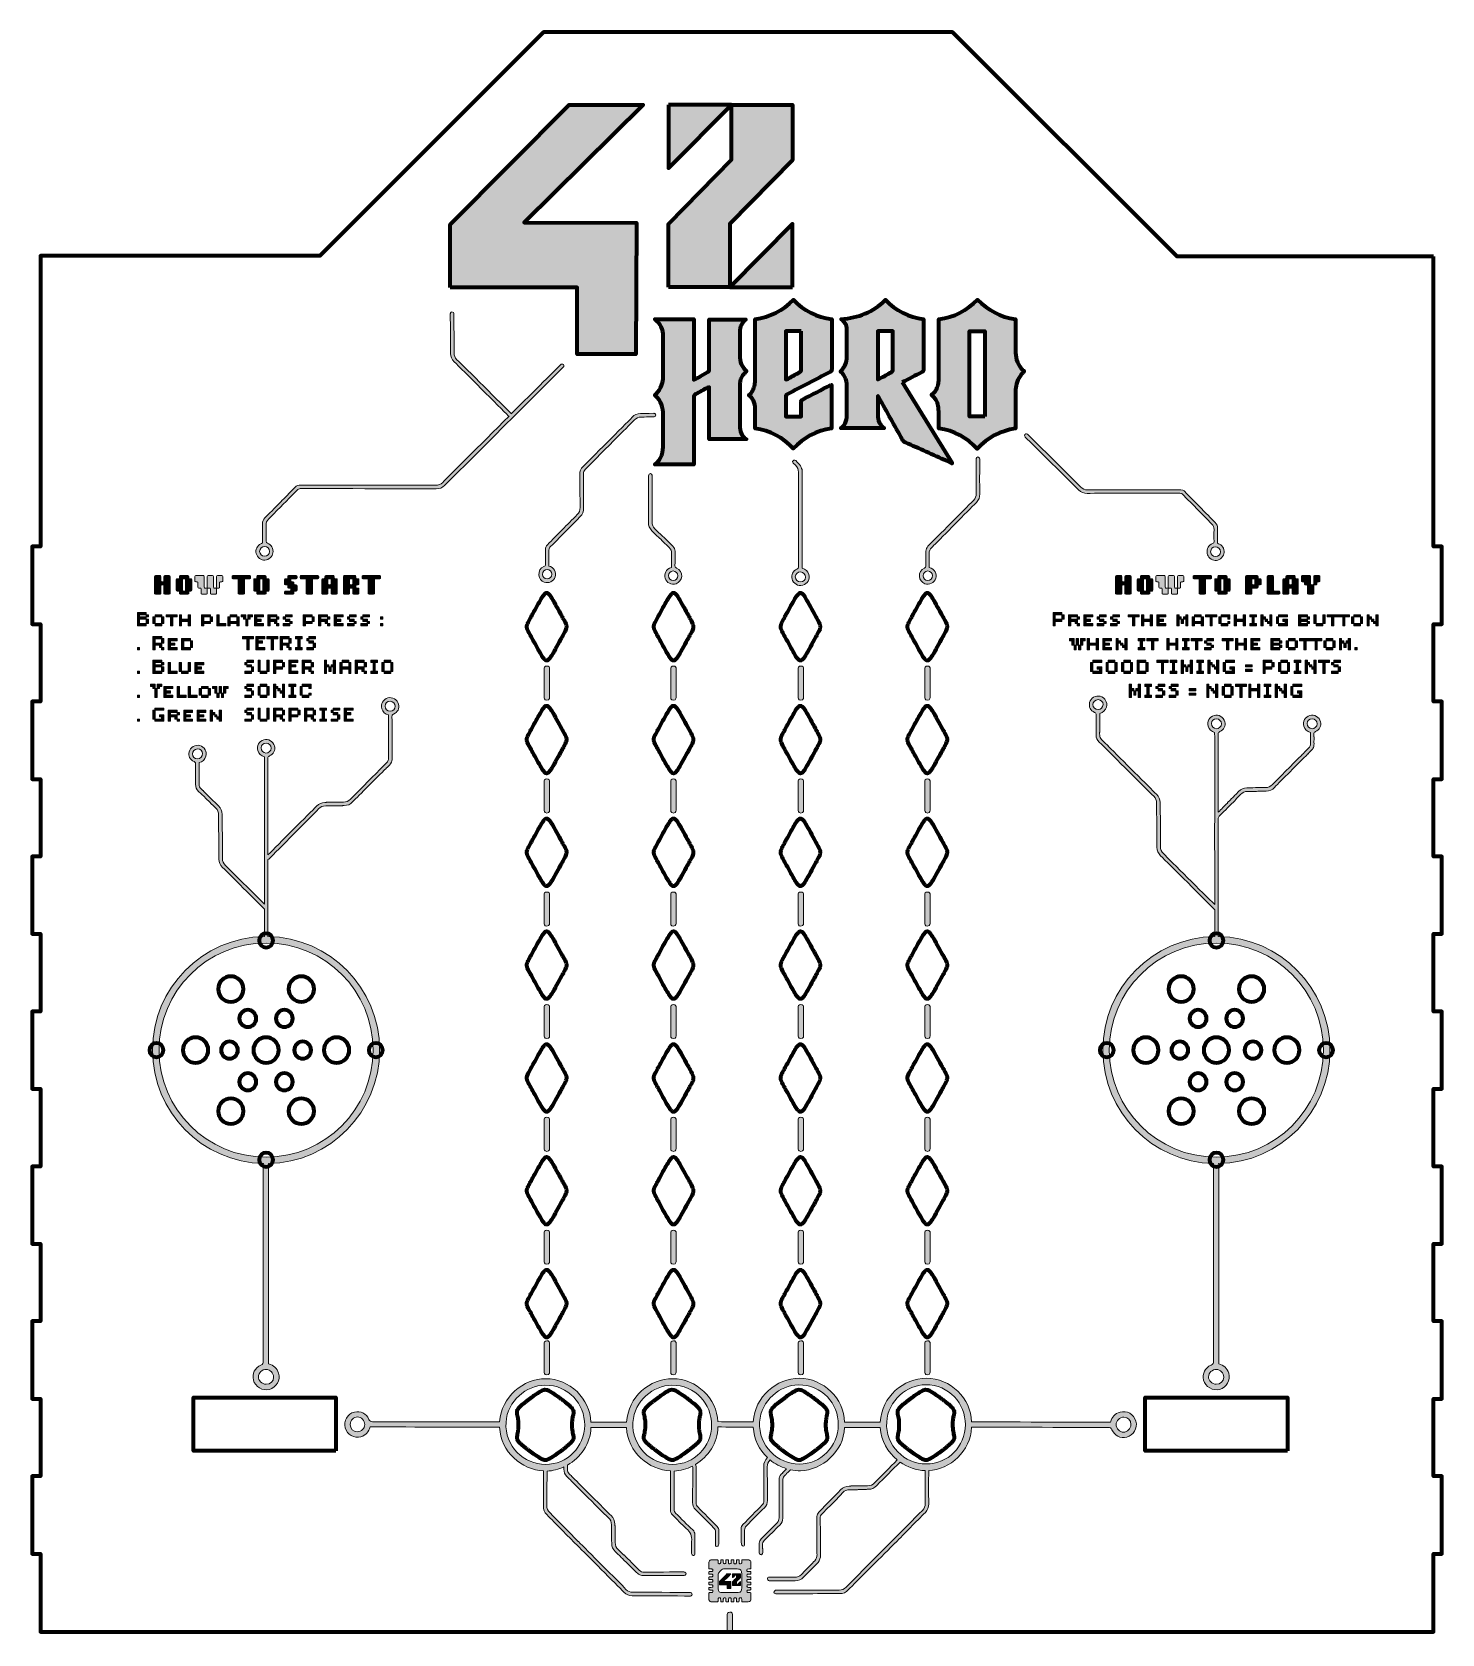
# Model space of a CAD drawing. Header units: millimetres. Extents: x -101 to 399, y -179 to 389.
import ezdxf

# ---------------------------------------------------------------- set-up
doc = ezdxf.new("R2010")
doc.units = ezdxf.units.MM
doc.header["$MEASUREMENT"] = 0
doc.layers.add('Layer 2', color=7, linetype='Continuous')

# ---------------------------------------------------------------- blocks, each defined once
blk = doc.blocks.new('block 2')
at = {"color": 1, "lineweight": 70, "true_color": 0xff0000}
blk.add_open_spline([(219.65, -115.34), (218.69, -116.02), (217.82, -116.61), (217.12, -117), (216.54, -117.31), (216.07, -117.49), (215.61, -117.49)], degree=3, knots=[0, 0, 0, 0, 1, 1, 1, 2, 2, 2, 2], dxfattribs=at)
blk = doc.blocks.new('block 3')
at = {"color": 1, "lineweight": 70, "true_color": 0xff0000}
blk.add_open_spline([(129.65, -115.34), (128.69, -116.02), (127.82, -116.61), (127.12, -117), (126.54, -117.31), (126.07, -117.49), (125.61, -117.49)], degree=3, knots=[0, 0, 0, 0, 1, 1, 1, 2, 2, 2, 2], dxfattribs=at)
blk = doc.blocks.new('block 4')
at = {"color": 1, "lineweight": 70, "true_color": 0xff0000}
blk.add_open_spline([(86.95, -59.11), (87.48, -60.07), (87.86, -60.79), (88.02, -61.38), (88.08, -61.59), (88.11, -61.79), (88.11, -61.99)], degree=3, knots=[0, 0, 0, 0, 1, 1, 1, 2, 2, 2, 2], dxfattribs=at)
blk = doc.blocks.new('block 5')
at = {"color": 1, "lineweight": 70, "true_color": 0xff0000}
blk.add_open_spline([(176.95, -59.11), (177.48, -60.07), (177.86, -60.79), (178.02, -61.38), (178.08, -61.59), (178.11, -61.79), (178.11, -61.99)], degree=3, knots=[0, 0, 0, 0, 1, 1, 1, 2, 2, 2, 2], dxfattribs=at)
blk = doc.blocks.new('block 6')
at = {"color": 1, "lineweight": 70, "true_color": 0xff0000}
blk.add_open_spline([(221.95, -19.11), (222.48, -20.07), (222.86, -20.79), (223.02, -21.38), (223.08, -21.59), (223.11, -21.79), (223.11, -21.99)], degree=3, knots=[0, 0, 0, 0, 1, 1, 1, 2, 2, 2, 2], dxfattribs=at)
blk = doc.blocks.new('block 7')
at = {"color": 1, "lineweight": 70, "true_color": 0xff0000}
blk.add_open_spline([(131.95, -19.11), (132.48, -20.07), (132.86, -20.79), (133.02, -21.38), (133.08, -21.59), (133.11, -21.79), (133.11, -21.99)], degree=3, knots=[0, 0, 0, 0, 1, 1, 1, 2, 2, 2, 2], dxfattribs=at)
blk = doc.blocks.new('block 8')
at = {"color": 1, "lineweight": 70, "true_color": 0xff0000}
blk.add_open_spline([(221.95, 20.89), (222.48, 19.93), (222.86, 19.21), (223.02, 18.62), (223.08, 18.41), (223.11, 18.21), (223.11, 18.01)], degree=3, knots=[0, 0, 0, 0, 1, 1, 1, 2, 2, 2, 2], dxfattribs=at)
blk = doc.blocks.new('block 9')
at = {"color": 1, "lineweight": 70, "true_color": 0xff0000}
blk.add_open_spline([(131.95, 20.89), (132.48, 19.93), (132.86, 19.21), (133.02, 18.62), (133.08, 18.41), (133.11, 18.21), (133.11, 18.01)], degree=3, knots=[0, 0, 0, 0, 1, 1, 1, 2, 2, 2, 2], dxfattribs=at)
blk = doc.blocks.new('block 10')
at = {"color": 1, "lineweight": 70, "true_color": 0xff0000}
blk.add_open_spline([(86.95, 60.89), (87.48, 59.93), (87.86, 59.21), (88.02, 58.62), (88.08, 58.41), (88.11, 58.21), (88.11, 58.01)], degree=3, knots=[0, 0, 0, 0, 1, 1, 1, 2, 2, 2, 2], dxfattribs=at)
blk = doc.blocks.new('block 11')
at = {"color": 1, "lineweight": 70, "true_color": 0xff0000}
blk.add_open_spline([(176.95, 60.89), (177.48, 59.93), (177.86, 59.21), (178.02, 58.62), (178.08, 58.41), (178.11, 58.21), (178.11, 58.01)], degree=3, knots=[0, 0, 0, 0, 1, 1, 1, 2, 2, 2, 2], dxfattribs=at)
blk = doc.blocks.new('block 12')
at = {"color": 1, "lineweight": 70, "true_color": 0xff0000}
blk.add_open_spline([(221.95, 100.89), (222.48, 99.93), (222.86, 99.21), (223.02, 98.62), (223.08, 98.41), (223.11, 98.21), (223.11, 98.01)], degree=3, knots=[0, 0, 0, 0, 1, 1, 1, 2, 2, 2, 2], dxfattribs=at)
blk = doc.blocks.new('block 13')
at = {"color": 1, "lineweight": 70, "true_color": 0xff0000}
blk.add_open_spline([(131.95, 100.89), (132.48, 99.93), (132.86, 99.21), (133.02, 98.62), (133.08, 98.41), (133.11, 98.21), (133.11, 98.01)], degree=3, knots=[0, 0, 0, 0, 1, 1, 1, 2, 2, 2, 2], dxfattribs=at)
blk = doc.blocks.new('block 14')
at = {"color": 1, "lineweight": 70, "true_color": 0xff0000}
blk.add_open_spline([(221.95, 140.89), (222.48, 139.93), (222.86, 139.21), (223.02, 138.62), (223.08, 138.41), (223.11, 138.21), (223.11, 138.01)], degree=3, knots=[0, 0, 0, 0, 1, 1, 1, 2, 2, 2, 2], dxfattribs=at)
blk = doc.blocks.new('block 15')
at = {"color": 1, "lineweight": 70, "true_color": 0xff0000}
blk.add_open_spline([(131.95, 140.89), (132.48, 139.93), (132.86, 139.21), (133.02, 138.62), (133.08, 138.41), (133.11, 138.21), (133.11, 138.01)], degree=3, knots=[0, 0, 0, 0, 1, 1, 1, 2, 2, 2, 2], dxfattribs=at)
blk = doc.blocks.new('block 16')
at = {"color": 1, "lineweight": 70, "true_color": 0xff0000}
blk.add_open_spline([(86.95, 180.89), (87.48, 179.93), (87.86, 179.21), (88.02, 178.62), (88.08, 178.41), (88.11, 178.21), (88.11, 178.01)], degree=3, knots=[0, 0, 0, 0, 1, 1, 1, 2, 2, 2, 2], dxfattribs=at)
blk = doc.blocks.new('block 17')
at = {"color": 1, "lineweight": 70, "true_color": 0xff0000}
blk.add_open_spline([(176.95, 180.89), (177.48, 179.93), (177.86, 179.21), (178.02, 178.62), (178.08, 178.41), (178.11, 178.21), (178.11, 178.01)], degree=3, knots=[0, 0, 0, 0, 1, 1, 1, 2, 2, 2, 2], dxfattribs=at)
blk = doc.blocks.new('block 18')
at = {"color": 1, "lineweight": 70, "true_color": 0xff0000}
blk.add_open_spline([(221.95, 180.89), (222.48, 179.93), (222.86, 179.21), (223.02, 178.62), (223.08, 178.41), (223.11, 178.21), (223.11, 178.01)], degree=3, knots=[0, 0, 0, 0, 1, 1, 1, 2, 2, 2, 2], dxfattribs=at)
blk = doc.blocks.new('block 19')
at = {"color": 1, "lineweight": 70, "true_color": 0xff0000}
blk.add_open_spline([(131.95, 180.89), (132.48, 179.93), (132.86, 179.21), (133.02, 178.62), (133.08, 178.41), (133.11, 178.21), (133.11, 178.01)], degree=3, knots=[0, 0, 0, 0, 1, 1, 1, 2, 2, 2, 2], dxfattribs=at)
blk = doc.blocks.new('block 20')
at = {"color": 1, "lineweight": 70, "true_color": 0xff0000}
blk.add_open_spline([(86.95, 140.89), (87.48, 139.93), (87.86, 139.21), (88.02, 138.62), (88.08, 138.41), (88.11, 138.21), (88.11, 138.01)], degree=3, knots=[0, 0, 0, 0, 1, 1, 1, 2, 2, 2, 2], dxfattribs=at)
blk = doc.blocks.new('block 21')
at = {"color": 1, "lineweight": 70, "true_color": 0xff0000}
blk.add_open_spline([(176.95, 140.89), (177.48, 139.93), (177.86, 139.21), (178.02, 138.62), (178.08, 138.41), (178.11, 138.21), (178.11, 138.01)], degree=3, knots=[0, 0, 0, 0, 1, 1, 1, 2, 2, 2, 2], dxfattribs=at)
blk = doc.blocks.new('block 22')
at = {"color": 1, "lineweight": 70, "true_color": 0xff0000}
blk.add_open_spline([(86.95, 100.89), (87.48, 99.93), (87.86, 99.21), (88.02, 98.62), (88.08, 98.41), (88.11, 98.21), (88.11, 98.01)], degree=3, knots=[0, 0, 0, 0, 1, 1, 1, 2, 2, 2, 2], dxfattribs=at)
blk = doc.blocks.new('block 23')
at = {"color": 1, "lineweight": 70, "true_color": 0xff0000}
blk.add_open_spline([(176.95, 100.89), (177.48, 99.93), (177.86, 99.21), (178.02, 98.62), (178.08, 98.41), (178.11, 98.21), (178.11, 98.01)], degree=3, knots=[0, 0, 0, 0, 1, 1, 1, 2, 2, 2, 2], dxfattribs=at)
blk = doc.blocks.new('block 24')
at = {"color": 1, "lineweight": 70, "true_color": 0xff0000}
blk.add_open_spline([(221.95, 60.89), (222.48, 59.93), (222.86, 59.21), (223.02, 58.62), (223.08, 58.41), (223.11, 58.21), (223.11, 58.01)], degree=3, knots=[0, 0, 0, 0, 1, 1, 1, 2, 2, 2, 2], dxfattribs=at)
blk = doc.blocks.new('block 25')
at = {"color": 1, "lineweight": 70, "true_color": 0xff0000}
blk.add_open_spline([(131.95, 60.89), (132.48, 59.93), (132.86, 59.21), (133.02, 58.62), (133.08, 58.41), (133.11, 58.21), (133.11, 58.01)], degree=3, knots=[0, 0, 0, 0, 1, 1, 1, 2, 2, 2, 2], dxfattribs=at)
blk = doc.blocks.new('block 26')
at = {"color": 1, "lineweight": 70, "true_color": 0xff0000}
blk.add_open_spline([(86.95, 20.89), (87.48, 19.93), (87.86, 19.21), (88.02, 18.62), (88.08, 18.41), (88.11, 18.21), (88.11, 18.01)], degree=3, knots=[0, 0, 0, 0, 1, 1, 1, 2, 2, 2, 2], dxfattribs=at)
blk = doc.blocks.new('block 27')
at = {"color": 1, "lineweight": 70, "true_color": 0xff0000}
blk.add_open_spline([(176.95, 20.89), (177.48, 19.93), (177.86, 19.21), (178.02, 18.62), (178.08, 18.41), (178.11, 18.21), (178.11, 18.01)], degree=3, knots=[0, 0, 0, 0, 1, 1, 1, 2, 2, 2, 2], dxfattribs=at)
blk = doc.blocks.new('block 28')
at = {"color": 1, "lineweight": 70, "true_color": 0xff0000}
blk.add_open_spline([(86.95, -19.11), (87.48, -20.07), (87.86, -20.79), (88.02, -21.38), (88.08, -21.59), (88.11, -21.79), (88.11, -21.99)], degree=3, knots=[0, 0, 0, 0, 1, 1, 1, 2, 2, 2, 2], dxfattribs=at)
blk = doc.blocks.new('block 29')
at = {"color": 1, "lineweight": 70, "true_color": 0xff0000}
blk.add_open_spline([(176.95, -19.11), (177.48, -20.07), (177.86, -20.79), (178.02, -21.38), (178.08, -21.59), (178.11, -21.79), (178.11, -21.99)], degree=3, knots=[0, 0, 0, 0, 1, 1, 1, 2, 2, 2, 2], dxfattribs=at)
blk = doc.blocks.new('block 30')
at = {"color": 1, "lineweight": 70, "true_color": 0xff0000}
blk.add_open_spline([(221.95, -59.11), (222.48, -60.07), (222.86, -60.79), (223.02, -61.38), (223.08, -61.59), (223.11, -61.79), (223.11, -61.99)], degree=3, knots=[0, 0, 0, 0, 1, 1, 1, 2, 2, 2, 2], dxfattribs=at)
blk = doc.blocks.new('block 31')
at = {"color": 1, "lineweight": 70, "true_color": 0xff0000}
blk.add_open_spline([(131.95, -59.11), (132.48, -60.07), (132.86, -60.79), (133.02, -61.38), (133.08, -61.59), (133.11, -61.79), (133.11, -61.99)], degree=3, knots=[0, 0, 0, 0, 1, 1, 1, 2, 2, 2, 2], dxfattribs=at)
blk = doc.blocks.new('block 32')
at = {"color": 1, "lineweight": 70, "true_color": 0xff0000}
blk.add_open_spline([(84.65, -115.34), (83.69, -116.02), (82.82, -116.61), (82.12, -117), (81.54, -117.31), (81.07, -117.49), (80.61, -117.49)], degree=3, knots=[0, 0, 0, 0, 1, 1, 1, 2, 2, 2, 2], dxfattribs=at)
blk = doc.blocks.new('block 33')
at = {"color": 1, "lineweight": 70, "true_color": 0xff0000}
blk.add_open_spline([(174.65, -115.34), (173.69, -116.02), (172.82, -116.61), (172.12, -117), (171.54, -117.31), (171.07, -117.49), (170.61, -117.49)], degree=3, knots=[0, 0, 0, 0, 1, 1, 1, 2, 2, 2, 2], dxfattribs=at)
blk = doc.blocks.new('block 34')
at = {"color": 1, "lineweight": 70, "true_color": 0xff0000}
blk.add_open_spline([(301.61, 6.25), (301.61, 8.74), (303.62, 10.75), (306.11, 10.75), (308.59, 10.75), (310.61, 8.74), (310.61, 6.25), (310.61, 3.77), (308.59, 1.75), (306.11, 1.75), (303.62, 1.75), (301.61, 3.77), (301.61, 6.25), (301.61, 6.25), (301.61, 6.25), (301.61, 6.25)], degree=3, knots=[0, 0, 0, 0, 1, 1, 1, 2, 2, 2, 3, 3, 3, 4, 4, 4, 5, 5, 5, 5], dxfattribs=at)
blk = doc.blocks.new('block 35')
at = {"color": 1, "lineweight": 70, "true_color": 0xff0000}
blk.add_open_spline([(339.11, 27.9), (339.11, 30.39), (341.12, 32.4), (343.61, 32.4), (346.09, 32.4), (348.11, 30.39), (348.11, 27.9), (348.11, 25.42), (346.09, 23.4), (343.61, 23.4), (341.12, 23.4), (339.11, 25.42), (339.11, 27.9), (339.11, 27.9), (339.11, 27.9), (339.11, 27.9)], degree=3, knots=[0, 0, 0, 0, 1, 1, 1, 2, 2, 2, 3, 3, 3, 4, 4, 4, 5, 5, 5, 5], dxfattribs=at)
blk = doc.blocks.new('block 36')
at = {"color": 1, "lineweight": 70, "true_color": 0xff0000}
blk.add_open_spline([(301.61, 49.55), (301.61, 52.04), (303.62, 54.05), (306.11, 54.05), (308.59, 54.05), (310.61, 52.04), (310.61, 49.55), (310.61, 47.07), (308.59, 45.05), (306.11, 45.05), (303.62, 45.05), (301.61, 47.07), (301.61, 49.55), (301.61, 49.55), (301.61, 49.55), (301.61, 49.55)], degree=3, knots=[0, 0, 0, 0, 1, 1, 1, 2, 2, 2, 3, 3, 3, 4, 4, 4, 5, 5, 5, 5], dxfattribs=at)
blk = doc.blocks.new('block 37')
at = {"color": 1, "lineweight": 70, "true_color": 0xff0000}
blk.add_open_spline([(289.11, 27.9), (289.11, 30.39), (291.12, 32.4), (293.61, 32.4), (296.09, 32.4), (298.11, 30.39), (298.11, 27.9), (298.11, 25.42), (296.09, 23.4), (293.61, 23.4), (291.12, 23.4), (289.11, 25.42), (289.11, 27.9), (289.11, 27.9), (289.11, 27.9), (289.11, 27.9)], degree=3, knots=[0, 0, 0, 0, 1, 1, 1, 2, 2, 2, 3, 3, 3, 4, 4, 4, 5, 5, 5, 5], dxfattribs=at)
blk = doc.blocks.new('block 38')
at = {"color": 1, "lineweight": 70, "true_color": 0xff0000}
blk.add_open_spline([(-35.39, 49.55), (-35.39, 52.04), (-33.38, 54.05), (-30.89, 54.05), (-28.41, 54.05), (-26.39, 52.04), (-26.39, 49.55), (-26.39, 47.07), (-28.41, 45.05), (-30.89, 45.05), (-33.38, 45.05), (-35.39, 47.07), (-35.39, 49.55), (-35.39, 49.55), (-35.39, 49.55), (-35.39, 49.55)], degree=3, knots=[0, 0, 0, 0, 1, 1, 1, 2, 2, 2, 3, 3, 3, 4, 4, 4, 5, 5, 5, 5], dxfattribs=at)
blk = doc.blocks.new('block 39')
at = {"color": 1, "lineweight": 70, "true_color": 0xff0000}
blk.add_open_spline([(-8.42, 27.9), (-8.42, 29.56), (-7.08, 30.9), (-5.42, 30.9), (-3.77, 30.9), (-2.42, 29.56), (-2.42, 27.9), (-2.42, 26.24), (-3.77, 24.9), (-5.42, 24.9), (-7.08, 24.9), (-8.42, 26.24), (-8.42, 27.9), (-8.42, 27.9), (-8.42, 27.9), (-8.42, 27.9)], degree=3, knots=[0, 0, 0, 0, 1, 1, 1, 2, 2, 2, 3, 3, 3, 4, 4, 4, 5, 5, 5, 5], dxfattribs=at)
blk = doc.blocks.new('block 40')
at = {"color": 1, "lineweight": 70, "true_color": 0xff0000}
blk.add_open_spline([(-35.39, 6.25), (-35.39, 8.74), (-33.38, 10.75), (-30.89, 10.75), (-28.41, 10.75), (-26.39, 8.74), (-26.39, 6.25), (-26.39, 3.77), (-28.41, 1.75), (-30.89, 1.75), (-33.38, 1.75), (-35.39, 3.77), (-35.39, 6.25), (-35.39, 6.25), (-35.39, 6.25), (-35.39, 6.25)], degree=3, knots=[0, 0, 0, 0, 1, 1, 1, 2, 2, 2, 3, 3, 3, 4, 4, 4, 5, 5, 5, 5], dxfattribs=at)
blk = doc.blocks.new('block 41')
at = {"color": 1, "lineweight": 70, "true_color": 0xff0000}
blk.add_open_spline([(-10.39, 6.25), (-10.39, 8.74), (-8.38, 10.75), (-5.89, 10.75), (-3.41, 10.75), (-1.39, 8.74), (-1.39, 6.25), (-1.39, 3.77), (-3.41, 1.75), (-5.89, 1.75), (-8.38, 1.75), (-10.39, 3.77), (-10.39, 6.25), (-10.39, 6.25), (-10.39, 6.25), (-10.39, 6.25)], degree=3, knots=[0, 0, 0, 0, 1, 1, 1, 2, 2, 2, 3, 3, 3, 4, 4, 4, 5, 5, 5, 5], dxfattribs=at)
blk = doc.blocks.new('block 42')
at = {"color": 1, "lineweight": 70, "true_color": 0xff0000}
blk.add_open_spline([(-22.89, 27.9), (-22.89, 30.39), (-20.88, 32.4), (-18.39, 32.4), (-15.91, 32.4), (-13.89, 30.39), (-13.89, 27.9), (-13.89, 25.42), (-15.91, 23.4), (-18.39, 23.4), (-20.88, 23.4), (-22.89, 25.42), (-22.89, 27.9), (-22.89, 27.9), (-22.89, 27.9), (-22.89, 27.9)], degree=3, knots=[0, 0, 0, 0, 1, 1, 1, 2, 2, 2, 3, 3, 3, 4, 4, 4, 5, 5, 5, 5], dxfattribs=at)
blk = doc.blocks.new('block 43')
at = {"color": 1, "lineweight": 70, "true_color": 0xff0000}
blk.add_open_spline([(-27.88, 39.13), (-27.88, 40.79), (-26.53, 42.13), (-24.88, 42.13), (-23.22, 42.13), (-21.88, 40.79), (-21.88, 39.13), (-21.88, 37.48), (-23.22, 36.13), (-24.88, 36.13), (-26.53, 36.13), (-27.88, 37.48), (-27.88, 39.13), (-27.88, 39.13), (-27.88, 39.13), (-27.88, 39.13)], degree=3, knots=[0, 0, 0, 0, 1, 1, 1, 2, 2, 2, 3, 3, 3, 4, 4, 4, 5, 5, 5, 5], dxfattribs=at)
blk = doc.blocks.new('block 44')
at = {"color": 1, "lineweight": 70, "true_color": 0xff0000}
blk.add_open_spline([(302.64, 27.9), (302.64, 29.56), (303.98, 30.9), (305.64, 30.9), (307.29, 30.9), (308.64, 29.56), (308.64, 27.9), (308.64, 26.24), (307.29, 24.9), (305.64, 24.9), (303.98, 24.9), (302.64, 26.24), (302.64, 27.9), (302.64, 27.9), (302.64, 27.9), (302.64, 27.9)], degree=3, knots=[0, 0, 0, 0, 1, 1, 1, 2, 2, 2, 3, 3, 3, 4, 4, 4, 5, 5, 5, 5], dxfattribs=at)
blk = doc.blocks.new('block 45')
at = {"color": 1, "lineweight": 70, "true_color": 0xff0000}
blk.add_open_spline([(326.61, 49.55), (326.61, 52.04), (328.62, 54.05), (331.11, 54.05), (333.59, 54.05), (335.61, 52.04), (335.61, 49.55), (335.61, 47.07), (333.59, 45.05), (331.11, 45.05), (328.62, 45.05), (326.61, 47.07), (326.61, 49.55), (326.61, 49.55), (326.61, 49.55), (326.61, 49.55)], degree=3, knots=[0, 0, 0, 0, 1, 1, 1, 2, 2, 2, 3, 3, 3, 4, 4, 4, 5, 5, 5, 5], dxfattribs=at)
blk = doc.blocks.new('block 46')
at = {"color": 1, "lineweight": 70, "true_color": 0xff0000}
blk.add_open_spline([(309.12, 16.67), (309.12, 18.33), (310.47, 19.67), (312.12, 19.67), (313.78, 19.67), (315.12, 18.33), (315.12, 16.67), (315.12, 15.01), (313.78, 13.67), (312.12, 13.67), (310.47, 13.67), (309.12, 15.01), (309.12, 16.67), (309.12, 16.67), (309.12, 16.67), (309.12, 16.67)], degree=3, knots=[0, 0, 0, 0, 1, 1, 1, 2, 2, 2, 3, 3, 3, 4, 4, 4, 5, 5, 5, 5], dxfattribs=at)
blk = doc.blocks.new('block 47')
at = {"color": 1, "lineweight": 70, "true_color": 0xff0000}
blk.add_open_spline([(326.61, 6.25), (326.61, 8.74), (328.62, 10.75), (331.11, 10.75), (333.59, 10.75), (335.61, 8.74), (335.61, 6.25), (335.61, 3.77), (333.59, 1.75), (331.11, 1.75), (328.62, 1.75), (326.61, 3.77), (326.61, 6.25), (326.61, 6.25), (326.61, 6.25), (326.61, 6.25)], degree=3, knots=[0, 0, 0, 0, 1, 1, 1, 2, 2, 2, 3, 3, 3, 4, 4, 4, 5, 5, 5, 5], dxfattribs=at)
blk = doc.blocks.new('block 48')
at = {"color": 1, "lineweight": 70, "true_color": 0xff0000}
blk.add_open_spline([(328.58, 27.9), (328.58, 29.56), (329.92, 30.9), (331.58, 30.9), (333.23, 30.9), (334.58, 29.56), (334.58, 27.9), (334.58, 26.24), (333.23, 24.9), (331.58, 24.9), (329.92, 24.9), (328.58, 26.24), (328.58, 27.9), (328.58, 27.9), (328.58, 27.9), (328.58, 27.9)], degree=3, knots=[0, 0, 0, 0, 1, 1, 1, 2, 2, 2, 3, 3, 3, 4, 4, 4, 5, 5, 5, 5], dxfattribs=at)
blk = doc.blocks.new('block 49')
at = {"color": 1, "lineweight": 70, "true_color": 0xff0000}
blk.add_open_spline([(309.12, 39.13), (309.12, 40.79), (310.47, 42.13), (312.12, 42.13), (313.78, 42.13), (315.12, 40.79), (315.12, 39.13), (315.12, 37.48), (313.78, 36.13), (312.12, 36.13), (310.47, 36.13), (309.12, 37.48), (309.12, 39.13), (309.12, 39.13), (309.12, 39.13), (309.12, 39.13)], degree=3, knots=[0, 0, 0, 0, 1, 1, 1, 2, 2, 2, 3, 3, 3, 4, 4, 4, 5, 5, 5, 5], dxfattribs=at)
blk = doc.blocks.new('block 50')
at = {"color": 1, "lineweight": 70, "true_color": 0xff0000}
blk.add_open_spline([(-47.89, 27.9), (-47.89, 30.39), (-45.88, 32.4), (-43.39, 32.4), (-40.91, 32.4), (-38.89, 30.39), (-38.89, 27.9), (-38.89, 25.42), (-40.91, 23.4), (-43.39, 23.4), (-45.88, 23.4), (-47.89, 25.42), (-47.89, 27.9), (-47.89, 27.9), (-47.89, 27.9), (-47.89, 27.9)], degree=3, knots=[0, 0, 0, 0, 1, 1, 1, 2, 2, 2, 3, 3, 3, 4, 4, 4, 5, 5, 5, 5], dxfattribs=at)
blk = doc.blocks.new('block 51')
at = {"color": 1, "lineweight": 70, "true_color": 0xff0000}
blk.add_open_spline([(-10.39, 49.55), (-10.39, 52.04), (-8.38, 54.05), (-5.89, 54.05), (-3.41, 54.05), (-1.39, 52.04), (-1.39, 49.55), (-1.39, 47.07), (-3.41, 45.05), (-5.89, 45.05), (-8.38, 45.05), (-10.39, 47.07), (-10.39, 49.55), (-10.39, 49.55), (-10.39, 49.55), (-10.39, 49.55)], degree=3, knots=[0, 0, 0, 0, 1, 1, 1, 2, 2, 2, 3, 3, 3, 4, 4, 4, 5, 5, 5, 5], dxfattribs=at)
blk = doc.blocks.new('block 52')
at = {"color": 1, "lineweight": 70, "true_color": 0xff0000}
blk.add_open_spline([(2.11, 27.9), (2.11, 30.39), (4.12, 32.4), (6.61, 32.4), (9.09, 32.4), (11.11, 30.39), (11.11, 27.9), (11.11, 25.42), (9.09, 23.4), (6.61, 23.4), (4.12, 23.4), (2.11, 25.42), (2.11, 27.9), (2.11, 27.9), (2.11, 27.9), (2.11, 27.9)], degree=3, knots=[0, 0, 0, 0, 1, 1, 1, 2, 2, 2, 3, 3, 3, 4, 4, 4, 5, 5, 5, 5], dxfattribs=at)
blk = doc.blocks.new('block 53')
at = {"color": 1, "lineweight": 70, "true_color": 0xff0000}
blk.add_open_spline([(-27.88, 16.67), (-27.88, 18.33), (-26.53, 19.67), (-24.88, 19.67), (-23.22, 19.67), (-21.88, 18.33), (-21.88, 16.67), (-21.88, 15.01), (-23.22, 13.67), (-24.88, 13.67), (-26.53, 13.67), (-27.88, 15.01), (-27.88, 16.67), (-27.88, 16.67), (-27.88, 16.67), (-27.88, 16.67)], degree=3, knots=[0, 0, 0, 0, 1, 1, 1, 2, 2, 2, 3, 3, 3, 4, 4, 4, 5, 5, 5, 5], dxfattribs=at)
blk = doc.blocks.new('block 54')
at = {"color": 1, "lineweight": 70, "true_color": 0xff0000}
blk.add_open_spline([(-14.91, 16.67), (-14.91, 18.33), (-13.56, 19.67), (-11.91, 19.67), (-10.25, 19.67), (-8.91, 18.33), (-8.91, 16.67), (-8.91, 15.01), (-10.25, 13.67), (-11.91, 13.67), (-13.56, 13.67), (-14.91, 15.01), (-14.91, 16.67), (-14.91, 16.67), (-14.91, 16.67), (-14.91, 16.67)], degree=3, knots=[0, 0, 0, 0, 1, 1, 1, 2, 2, 2, 3, 3, 3, 4, 4, 4, 5, 5, 5, 5], dxfattribs=at)
blk = doc.blocks.new('block 55')
at = {"color": 1, "lineweight": 70, "true_color": 0xff0000}
blk.add_open_spline([(-14.91, 39.13), (-14.91, 40.79), (-13.56, 42.13), (-11.91, 42.13), (-10.25, 42.13), (-8.91, 40.79), (-8.91, 39.13), (-8.91, 37.48), (-10.25, 36.13), (-11.91, 36.13), (-13.56, 36.13), (-14.91, 37.48), (-14.91, 39.13), (-14.91, 39.13), (-14.91, 39.13), (-14.91, 39.13)], degree=3, knots=[0, 0, 0, 0, 1, 1, 1, 2, 2, 2, 3, 3, 3, 4, 4, 4, 5, 5, 5, 5], dxfattribs=at)
blk = doc.blocks.new('block 56')
at = {"color": 1, "lineweight": 70, "true_color": 0xff0000}
blk.add_open_spline([(-34.36, 27.9), (-34.36, 29.56), (-33.02, 30.9), (-31.36, 30.9), (-29.71, 30.9), (-28.36, 29.56), (-28.36, 27.9), (-28.36, 26.24), (-29.71, 24.9), (-31.36, 24.9), (-33.02, 24.9), (-34.36, 26.24), (-34.36, 27.9), (-34.36, 27.9), (-34.36, 27.9), (-34.36, 27.9)], degree=3, knots=[0, 0, 0, 0, 1, 1, 1, 2, 2, 2, 3, 3, 3, 4, 4, 4, 5, 5, 5, 5], dxfattribs=at)
blk = doc.blocks.new('block 57')
at = {"color": 1, "lineweight": 70, "true_color": 0xff0000}
blk.add_open_spline([(314.11, 27.9), (314.11, 30.39), (316.12, 32.4), (318.61, 32.4), (321.09, 32.4), (323.11, 30.39), (323.11, 27.9), (323.11, 25.42), (321.09, 23.4), (318.61, 23.4), (316.12, 23.4), (314.11, 25.42), (314.11, 27.9), (314.11, 27.9), (314.11, 27.9), (314.11, 27.9)], degree=3, knots=[0, 0, 0, 0, 1, 1, 1, 2, 2, 2, 3, 3, 3, 4, 4, 4, 5, 5, 5, 5], dxfattribs=at)
blk = doc.blocks.new('block 58')
at = {"color": 1, "lineweight": 70, "true_color": 0xff0000}
blk.add_open_spline([(322.09, 39.13), (322.09, 40.79), (323.44, 42.13), (325.09, 42.13), (326.75, 42.13), (328.09, 40.79), (328.09, 39.13), (328.09, 37.48), (326.75, 36.13), (325.09, 36.13), (323.44, 36.13), (322.09, 37.48), (322.09, 39.13), (322.09, 39.13), (322.09, 39.13), (322.09, 39.13)], degree=3, knots=[0, 0, 0, 0, 1, 1, 1, 2, 2, 2, 3, 3, 3, 4, 4, 4, 5, 5, 5, 5], dxfattribs=at)
blk = doc.blocks.new('block 59')
at = {"color": 1, "lineweight": 70, "true_color": 0xff0000}
blk.add_open_spline([(322.09, 16.67), (322.09, 18.33), (323.44, 19.67), (325.09, 19.67), (326.75, 19.67), (328.09, 18.33), (328.09, 16.67), (328.09, 15.01), (326.75, 13.67), (325.09, 13.67), (323.44, 13.67), (322.09, 15.01), (322.09, 16.67), (322.09, 16.67), (322.09, 16.67), (322.09, 16.67)], degree=3, knots=[0, 0, 0, 0, 1, 1, 1, 2, 2, 2, 3, 3, 3, 4, 4, 4, 5, 5, 5, 5], dxfattribs=at)
blk = doc.blocks.new('block 60')
at = {"color": 1, "lineweight": 70, "true_color": 0xff0000}
blk.add_open_spline([(-20.89, 66.79), (-20.89, 68.17), (-19.77, 69.29), (-18.39, 69.29), (-17.01, 69.29), (-15.89, 68.17), (-15.89, 66.79), (-15.89, 65.41), (-17.01, 64.29), (-18.39, 64.29), (-19.77, 64.29), (-20.89, 65.41), (-20.89, 66.79), (-20.89, 66.79), (-20.89, 66.79), (-20.89, 66.79)], degree=3, knots=[0, 0, 0, 0, 1, 1, 1, 2, 2, 2, 3, 3, 3, 4, 4, 4, 5, 5, 5, 5], dxfattribs=at)
blk = doc.blocks.new('block 61')
at = {"color": 1, "lineweight": 70, "true_color": 0xff0000}
blk.add_open_spline([(316.11, -10.99), (316.11, -9.61), (317.23, -8.49), (318.61, -8.49), (319.99, -8.49), (321.11, -9.61), (321.11, -10.99), (321.11, -12.37), (319.99, -13.49), (318.61, -13.49), (317.23, -13.49), (316.11, -12.37), (316.11, -10.99), (316.11, -10.99), (316.11, -10.99), (316.11, -10.99)], degree=3, knots=[0, 0, 0, 0, 1, 1, 1, 2, 2, 2, 3, 3, 3, 4, 4, 4, 5, 5, 5, 5], dxfattribs=at)
blk = doc.blocks.new('block 62')
at = {"color": 1, "lineweight": 70, "true_color": 0xff0000}
blk.add_open_spline([(316.11, 66.79), (316.11, 68.17), (317.23, 69.29), (318.61, 69.29), (319.99, 69.29), (321.11, 68.17), (321.11, 66.79), (321.11, 65.41), (319.99, 64.29), (318.61, 64.29), (317.23, 64.29), (316.11, 65.41), (316.11, 66.79), (316.11, 66.79), (316.11, 66.79), (316.11, 66.79)], degree=3, knots=[0, 0, 0, 0, 1, 1, 1, 2, 2, 2, 3, 3, 3, 4, 4, 4, 5, 5, 5, 5], dxfattribs=at)
blk = doc.blocks.new('block 63')
at = {"color": 1, "lineweight": 70, "true_color": 0xff0000}
blk.add_open_spline([(-59.78, 27.9), (-59.78, 29.28), (-58.66, 30.4), (-57.28, 30.4), (-55.9, 30.4), (-54.78, 29.28), (-54.78, 27.9), (-54.78, 26.52), (-55.9, 25.4), (-57.28, 25.4), (-58.66, 25.4), (-59.78, 26.52), (-59.78, 27.9), (-59.78, 27.9), (-59.78, 27.9), (-59.78, 27.9)], degree=3, knots=[0, 0, 0, 0, 1, 1, 1, 2, 2, 2, 3, 3, 3, 4, 4, 4, 5, 5, 5, 5], dxfattribs=at)
blk = doc.blocks.new('block 64')
at = {"color": 1, "lineweight": 70, "true_color": 0xff0000}
blk.add_open_spline([(18, 27.9), (18, 29.28), (19.12, 30.4), (20.5, 30.4), (21.88, 30.4), (23, 29.28), (23, 27.9), (23, 26.52), (21.88, 25.4), (20.5, 25.4), (19.12, 25.4), (18, 26.52), (18, 27.9), (18, 27.9), (18, 27.9), (18, 27.9)], degree=3, knots=[0, 0, 0, 0, 1, 1, 1, 2, 2, 2, 3, 3, 3, 4, 4, 4, 5, 5, 5, 5], dxfattribs=at)
blk = doc.blocks.new('block 65')
at = {"color": 1, "lineweight": 70, "true_color": 0xff0000}
blk.add_open_spline([(277.22, 27.9), (277.22, 29.28), (278.34, 30.4), (279.72, 30.4), (281.1, 30.4), (282.22, 29.28), (282.22, 27.9), (282.22, 26.52), (281.1, 25.4), (279.72, 25.4), (278.34, 25.4), (277.22, 26.52), (277.22, 27.9), (277.22, 27.9), (277.22, 27.9), (277.22, 27.9)], degree=3, knots=[0, 0, 0, 0, 1, 1, 1, 2, 2, 2, 3, 3, 3, 4, 4, 4, 5, 5, 5, 5], dxfattribs=at)
blk = doc.blocks.new('block 66')
at = {"color": 1, "lineweight": 70, "true_color": 0xff0000}
blk.add_open_spline([(355, 27.9), (355, 29.28), (356.12, 30.4), (357.5, 30.4), (358.88, 30.4), (360, 29.28), (360, 27.9), (360, 26.52), (358.88, 25.4), (357.5, 25.4), (356.12, 25.4), (355, 26.52), (355, 27.9), (355, 27.9), (355, 27.9), (355, 27.9)], degree=3, knots=[0, 0, 0, 0, 1, 1, 1, 2, 2, 2, 3, 3, 3, 4, 4, 4, 5, 5, 5, 5], dxfattribs=at)
blk = doc.blocks.new('block 67')
at = {"color": 1, "lineweight": 70, "true_color": 0xff0000}
blk.add_open_spline([(-20.89, -10.99), (-20.89, -9.61), (-19.77, -8.49), (-18.39, -8.49), (-17.01, -8.49), (-15.89, -9.61), (-15.89, -10.99), (-15.89, -12.37), (-17.01, -13.49), (-18.39, -13.49), (-19.77, -13.49), (-20.89, -12.37), (-20.89, -10.99), (-20.89, -10.99), (-20.89, -10.99), (-20.89, -10.99)], degree=3, knots=[0, 0, 0, 0, 1, 1, 1, 2, 2, 2, 3, 3, 3, 4, 4, 4, 5, 5, 5, 5], dxfattribs=at)
blk = doc.blocks.new('block 68')
at = {"color": 1, "lineweight": 70, "true_color": 0xff0000}
blk.add_lwpolyline([(6.33, -114.25), (-44.17, -114.25), (-44.17, -95.25), (6.33, -95.25), (6.33, -114.25)], dxfattribs=at)
blk = doc.blocks.new('block 69')
at = {"color": 1, "lineweight": 70, "true_color": 0xff0000}
blk.add_lwpolyline([(343.86, -114.25), (293.36, -114.25), (293.36, -95.25), (343.86, -95.25), (343.86, -114.25)], dxfattribs=at)
blk = doc.blocks.new('block 70')
at = {"color": 1, "lineweight": 70, "true_color": 0xff0000}
blk.add_lwpolyline([(395.61, 309.31), (304.65, 309.31), (225.08, 388.88), (80.01, 388.88), (0.71, 309.58), (-98.39, 309.58), (-98.39, 206.41), (-101.39, 206.41), (-101.39, 178.94), (-98.39, 178.94), (-98.39, 151.48), (-101.39, 151.48), (-101.39, 124.01), (-98.39, 124.01), (-98.39, 96.54), (-101.39, 96.54), (-101.39, 69.08), (-98.39, 69.08), (-98.39, 41.61), (-101.39, 41.61), (-101.39, 14.14), (-98.39, 14.14), (-98.39, -13.32), (-101.39, -13.32), (-101.39, -40.79), (-98.39, -40.79), (-98.39, -68.26), (-101.39, -68.26), (-101.39, -95.72), (-98.39, -95.72), (-98.39, -123.19), (-101.39, -123.19), (-101.39, -150.66), (-98.39, -150.66), (-98.39, -178.4), (395.61, -178.4), (395.61, -150.66), (398.61, -150.66), (398.61, -123.19), (395.61, -123.19), (395.61, -95.72), (398.61, -95.72), (398.61, -68.26), (395.61, -68.26), (395.61, -40.79), (398.61, -40.79), (398.61, -13.32), (395.61, -13.32), (395.61, 14.14), (398.61, 14.14), (398.61, 41.61), (395.61, 41.61), (395.61, 69.08), (398.61, 69.08), (398.61, 96.54), (395.61, 96.54), (395.61, 124.01), (398.61, 124.01), (398.61, 151.48), (395.61, 151.48), (395.61, 178.94), (398.61, 178.94), (398.61, 206.41), (395.61, 206.41), (395.61, 309.31)], dxfattribs=at)
blk = doc.blocks.new('block 71')
at = {"color": 1, "lineweight": 70, "true_color": 0xff0000}
blk.add_open_spline([(219.65, -94.63), (220.07, -94.93), (220.48, -95.23), (220.89, -95.53), (221.42, -95.92), (221.96, -96.32), (222.52, -96.76), (222.52, -96.76), (222.52, -96.76), (222.53, -96.77)], degree=3, knots=[0, 0, 0, 0, 1, 1, 1, 2, 2, 2, 3, 3, 3, 3], dxfattribs=at)
blk = doc.blocks.new('block 72')
at = {"color": 1, "lineweight": 70, "true_color": 0xff0000}
blk.add_open_spline([(222.53, -96.77), (223.35, -97.41), (224.07, -98.02), (224.6, -98.56), (224.99, -98.96), (225.26, -99.32), (225.42, -99.66), (225.61, -100.05), (225.64, -100.42), (225.58, -100.84), (225.54, -101.16), (225.46, -101.5), (225.38, -101.9), (225.3, -102.29), (225.22, -102.72), (225.15, -103.19)], degree=3, knots=[0, 0, 0, 0, 1, 1, 1, 2, 2, 2, 3, 3, 3, 4, 4, 4, 5, 5, 5, 5], dxfattribs=at)
blk = doc.blocks.new('block 73')
at = {"color": 1, "lineweight": 70, "true_color": 0xff0000}
blk.add_open_spline([(225.15, -103.19), (225.12, -103.42), (225.1, -103.66), (225.08, -103.89), (225.02, -104.64), (225.02, -105.4), (225.09, -106.15), (225.1, -106.36), (225.13, -106.58), (225.15, -106.79)], degree=3, knots=[0, 0, 0, 0, 1, 1, 1, 2, 2, 2, 3, 3, 3, 3], dxfattribs=at)
blk = doc.blocks.new('block 74')
at = {"color": 1, "lineweight": 70, "true_color": 0xff0000}
blk.add_open_spline([(225.15, -106.79), (225.25, -107.51), (225.4, -108.15), (225.51, -108.68), (225.59, -109.08), (225.63, -109.42), (225.59, -109.75), (225.52, -110.24), (225.24, -110.73), (224.7, -111.31), (224.17, -111.88), (223.4, -112.52), (222.53, -113.21)], degree=3, knots=[0, 0, 0, 0, 1, 1, 1, 2, 2, 2, 3, 3, 3, 4, 4, 4, 4], dxfattribs=at)
blk = doc.blocks.new('block 75')
at = {"color": 1, "lineweight": 70, "true_color": 0xff0000}
blk.add_open_spline([(222.53, -113.21), (222.19, -113.47), (221.87, -113.72), (221.55, -113.96), (220.92, -114.43), (220.29, -114.88), (219.65, -115.34)], degree=3, knots=[0, 0, 0, 0, 1, 1, 1, 2, 2, 2, 2], dxfattribs=at)
blk = doc.blocks.new('block 76')
at = {"color": 1, "lineweight": 70, "true_color": 0xff0000}
blk.add_open_spline([(215.61, -117.49), (215.5, -117.49), (215.39, -117.48), (215.28, -117.46), (214.88, -117.39), (214.46, -117.21), (213.96, -116.92), (213.29, -116.54), (212.47, -115.98), (211.57, -115.34)], degree=3, knots=[0, 0, 0, 0, 1, 1, 1, 2, 2, 2, 3, 3, 3, 3], dxfattribs=at)
blk = doc.blocks.new('block 77')
at = {"color": 1, "lineweight": 70, "true_color": 0xff0000}
blk.add_open_spline([(211.57, -115.34), (210.92, -114.88), (210.3, -114.43), (209.67, -113.96), (209.34, -113.72), (209.02, -113.47), (208.69, -113.21)], degree=3, knots=[0, 0, 0, 0, 1, 1, 1, 2, 2, 2, 2], dxfattribs=at)
blk = doc.blocks.new('block 78')
at = {"color": 1, "lineweight": 70, "true_color": 0xff0000}
blk.add_open_spline([(208.69, -113.21), (207.81, -112.52), (207.05, -111.88), (206.52, -111.31), (205.97, -110.73), (205.69, -110.24), (205.62, -109.75), (205.58, -109.42), (205.63, -109.08), (205.71, -108.68), (205.81, -108.15), (205.97, -107.51), (206.06, -106.79)], degree=3, knots=[0, 0, 0, 0, 1, 1, 1, 2, 2, 2, 3, 3, 3, 4, 4, 4, 4], dxfattribs=at)
blk = doc.blocks.new('block 79')
at = {"color": 1, "lineweight": 70, "true_color": 0xff0000}
blk.add_open_spline([(206.06, -106.79), (206.09, -106.58), (206.11, -106.36), (206.13, -106.15), (206.19, -105.4), (206.19, -104.64), (206.13, -103.89), (206.12, -103.66), (206.09, -103.42), (206.06, -103.19)], degree=3, knots=[0, 0, 0, 0, 1, 1, 1, 2, 2, 2, 3, 3, 3, 3], dxfattribs=at)
blk = doc.blocks.new('block 80')
at = {"color": 1, "lineweight": 70, "true_color": 0xff0000}
blk.add_open_spline([(206.06, -103.19), (205.96, -102.41), (205.79, -101.74), (205.69, -101.19), (205.58, -100.62), (205.56, -100.16), (205.79, -99.66), (205.95, -99.32), (206.23, -98.96), (206.62, -98.56), (207.14, -98.02), (207.87, -97.41), (208.69, -96.77)], degree=3, knots=[0, 0, 0, 0, 1, 1, 1, 2, 2, 2, 3, 3, 3, 4, 4, 4, 4], dxfattribs=at)
blk = doc.blocks.new('block 81')
at = {"color": 1, "lineweight": 70, "true_color": 0xff0000}
blk.add_open_spline([(208.69, -96.77), (208.79, -96.69), (208.88, -96.61), (208.98, -96.54), (209.62, -96.04), (210.24, -95.59), (210.87, -95.13), (211.1, -94.97), (211.33, -94.8), (211.57, -94.63)], degree=3, knots=[0, 0, 0, 0, 1, 1, 1, 2, 2, 2, 3, 3, 3, 3], dxfattribs=at)
blk = doc.blocks.new('block 82')
at = {"color": 1, "lineweight": 70, "true_color": 0xff0000}
blk.add_open_spline([(211.57, -94.63), (212.53, -93.96), (213.4, -93.36), (214.09, -92.98), (214.81, -92.59), (215.35, -92.42), (215.94, -92.52), (216.33, -92.58), (216.75, -92.77), (217.25, -93.05), (217.93, -93.44), (218.75, -94), (219.65, -94.63)], degree=3, knots=[0, 0, 0, 0, 1, 1, 1, 2, 2, 2, 3, 3, 3, 4, 4, 4, 4], dxfattribs=at)
blk = doc.blocks.new('block 83')
at = {"color": 1, "lineweight": 70, "true_color": 0xff0000}
blk.add_open_spline([(129.65, -94.63), (130.07, -94.93), (130.48, -95.23), (130.89, -95.53), (131.42, -95.92), (131.96, -96.32), (132.52, -96.76), (132.52, -96.76), (132.52, -96.76), (132.53, -96.77)], degree=3, knots=[0, 0, 0, 0, 1, 1, 1, 2, 2, 2, 3, 3, 3, 3], dxfattribs=at)
blk = doc.blocks.new('block 84')
at = {"color": 1, "lineweight": 70, "true_color": 0xff0000}
blk.add_open_spline([(132.53, -96.77), (133.35, -97.41), (134.07, -98.02), (134.6, -98.56), (134.99, -98.96), (135.26, -99.32), (135.42, -99.66), (135.61, -100.05), (135.64, -100.42), (135.58, -100.84), (135.54, -101.16), (135.46, -101.5), (135.38, -101.9), (135.3, -102.29), (135.22, -102.72), (135.15, -103.19)], degree=3, knots=[0, 0, 0, 0, 1, 1, 1, 2, 2, 2, 3, 3, 3, 4, 4, 4, 5, 5, 5, 5], dxfattribs=at)
blk = doc.blocks.new('block 85')
at = {"color": 1, "lineweight": 70, "true_color": 0xff0000}
blk.add_open_spline([(135.15, -103.19), (135.12, -103.42), (135.1, -103.66), (135.08, -103.89), (135.02, -104.64), (135.02, -105.4), (135.09, -106.15), (135.1, -106.36), (135.13, -106.58), (135.15, -106.79)], degree=3, knots=[0, 0, 0, 0, 1, 1, 1, 2, 2, 2, 3, 3, 3, 3], dxfattribs=at)
blk = doc.blocks.new('block 86')
at = {"color": 1, "lineweight": 70, "true_color": 0xff0000}
blk.add_open_spline([(135.15, -106.79), (135.25, -107.51), (135.4, -108.15), (135.51, -108.68), (135.59, -109.08), (135.63, -109.42), (135.59, -109.75), (135.52, -110.24), (135.24, -110.73), (134.7, -111.31), (134.17, -111.88), (133.4, -112.52), (132.53, -113.21)], degree=3, knots=[0, 0, 0, 0, 1, 1, 1, 2, 2, 2, 3, 3, 3, 4, 4, 4, 4], dxfattribs=at)
blk = doc.blocks.new('block 87')
at = {"color": 1, "lineweight": 70, "true_color": 0xff0000}
blk.add_open_spline([(132.53, -113.21), (132.19, -113.47), (131.87, -113.72), (131.55, -113.96), (130.92, -114.43), (130.29, -114.88), (129.65, -115.34)], degree=3, knots=[0, 0, 0, 0, 1, 1, 1, 2, 2, 2, 2], dxfattribs=at)
blk = doc.blocks.new('block 88')
at = {"color": 1, "lineweight": 70, "true_color": 0xff0000}
blk.add_open_spline([(125.61, -117.49), (125.5, -117.49), (125.39, -117.48), (125.28, -117.46), (124.88, -117.39), (124.46, -117.21), (123.96, -116.92), (123.29, -116.54), (122.47, -115.98), (121.57, -115.34)], degree=3, knots=[0, 0, 0, 0, 1, 1, 1, 2, 2, 2, 3, 3, 3, 3], dxfattribs=at)
blk = doc.blocks.new('block 89')
at = {"color": 1, "lineweight": 70, "true_color": 0xff0000}
blk.add_open_spline([(121.57, -115.34), (120.92, -114.88), (120.3, -114.43), (119.67, -113.96), (119.34, -113.72), (119.02, -113.47), (118.69, -113.21)], degree=3, knots=[0, 0, 0, 0, 1, 1, 1, 2, 2, 2, 2], dxfattribs=at)
blk = doc.blocks.new('block 90')
at = {"color": 1, "lineweight": 70, "true_color": 0xff0000}
blk.add_open_spline([(118.69, -113.21), (117.81, -112.52), (117.05, -111.88), (116.52, -111.31), (115.97, -110.73), (115.69, -110.24), (115.62, -109.75), (115.58, -109.42), (115.63, -109.08), (115.71, -108.68), (115.81, -108.15), (115.97, -107.51), (116.06, -106.79)], degree=3, knots=[0, 0, 0, 0, 1, 1, 1, 2, 2, 2, 3, 3, 3, 4, 4, 4, 4], dxfattribs=at)
blk = doc.blocks.new('block 91')
at = {"color": 1, "lineweight": 70, "true_color": 0xff0000}
blk.add_open_spline([(116.06, -106.79), (116.09, -106.58), (116.11, -106.36), (116.13, -106.15), (116.19, -105.4), (116.19, -104.64), (116.13, -103.89), (116.12, -103.66), (116.09, -103.42), (116.06, -103.19)], degree=3, knots=[0, 0, 0, 0, 1, 1, 1, 2, 2, 2, 3, 3, 3, 3], dxfattribs=at)
blk = doc.blocks.new('block 92')
at = {"color": 1, "lineweight": 70, "true_color": 0xff0000}
blk.add_open_spline([(116.06, -103.19), (115.96, -102.41), (115.79, -101.74), (115.69, -101.19), (115.58, -100.62), (115.56, -100.16), (115.79, -99.66), (115.95, -99.32), (116.23, -98.96), (116.62, -98.56), (117.14, -98.02), (117.87, -97.41), (118.69, -96.77)], degree=3, knots=[0, 0, 0, 0, 1, 1, 1, 2, 2, 2, 3, 3, 3, 4, 4, 4, 4], dxfattribs=at)
blk = doc.blocks.new('block 93')
at = {"color": 1, "lineweight": 70, "true_color": 0xff0000}
blk.add_open_spline([(118.69, -96.77), (118.79, -96.69), (118.88, -96.61), (118.98, -96.54), (119.62, -96.04), (120.24, -95.59), (120.87, -95.13), (121.1, -94.97), (121.33, -94.8), (121.57, -94.63)], degree=3, knots=[0, 0, 0, 0, 1, 1, 1, 2, 2, 2, 3, 3, 3, 3], dxfattribs=at)
blk = doc.blocks.new('block 94')
at = {"color": 1, "lineweight": 70, "true_color": 0xff0000}
blk.add_open_spline([(121.57, -94.63), (122.53, -93.96), (123.4, -93.36), (124.09, -92.98), (124.81, -92.59), (125.35, -92.42), (125.94, -92.52), (126.33, -92.58), (126.75, -92.77), (127.25, -93.05), (127.93, -93.44), (128.75, -94), (129.65, -94.63)], degree=3, knots=[0, 0, 0, 0, 1, 1, 1, 2, 2, 2, 3, 3, 3, 4, 4, 4, 4], dxfattribs=at)
blk = doc.blocks.new('block 95')
at = {"color": 1, "lineweight": 70, "true_color": 0xff0000}
blk.add_open_spline([(75.26, -59.11), (75.46, -58.75), (75.65, -58.4), (75.84, -58.06), (75.85, -58.05), (75.85, -58.04), (75.86, -58.03)], degree=3, knots=[0, 0, 0, 0, 1, 1, 1, 2, 2, 2, 2], dxfattribs=at)
blk = doc.blocks.new('block 96')
at = {"color": 1, "lineweight": 70, "true_color": 0xff0000}
blk.add_open_spline([(75.86, -58.03), (76.79, -56.34), (77.93, -54.23), (78.88, -52.59), (79.24, -51.97), (79.57, -51.43), (79.87, -51), (80.14, -50.63), (80.38, -50.35), (80.6, -50.18), (80.7, -50.11), (80.8, -50.05), (80.9, -50.02), (80.99, -49.99), (81.08, -49.98), (81.17, -49.99), (81.25, -50), (81.34, -50.02), (81.42, -50.07), (81.58, -50.14), (81.74, -50.28), (81.92, -50.46), (82.21, -50.78), (82.53, -51.26), (82.89, -51.84), (83.41, -52.69), (84.01, -53.77), (84.62, -54.88), (85.21, -55.96), (85.82, -57.06), (86.36, -58.03)], degree=3, knots=[0, 0, 0, 0, 1, 1, 1, 2, 2, 2, 3, 3, 3, 4, 4, 4, 5, 5, 5, 6, 6, 6, 7, 7, 7, 8, 8, 8, 9, 9, 9, 10, 10, 10, 10], dxfattribs=at)
blk = doc.blocks.new('block 97')
at = {"color": 1, "lineweight": 70, "true_color": 0xff0000}
blk.add_open_spline([(86.36, -58.03), (86.44, -58.18), (86.53, -58.33), (86.61, -58.49), (86.72, -58.69), (86.84, -58.9), (86.95, -59.11)], degree=3, knots=[0, 0, 0, 0, 1, 1, 1, 2, 2, 2, 2], dxfattribs=at)
blk = doc.blocks.new('block 98')
at = {"color": 1, "lineweight": 70, "true_color": 0xff0000}
blk.add_open_spline([(88.11, -61.99), (88.11, -62.35), (88.01, -62.72), (87.82, -63.17), (87.62, -63.63), (87.32, -64.19), (86.95, -64.86)], degree=3, knots=[0, 0, 0, 0, 1, 1, 1, 2, 2, 2, 2], dxfattribs=at)
blk = doc.blocks.new('block 99')
at = {"color": 1, "lineweight": 70, "true_color": 0xff0000}
blk.add_open_spline([(86.95, -64.86), (86.75, -65.24), (86.55, -65.59), (86.36, -65.94)], degree=3, dxfattribs=at)
blk = doc.blocks.new('block 100')
at = {"color": 1, "lineweight": 70, "true_color": 0xff0000}
blk.add_open_spline([(86.36, -65.94), (85.82, -66.91), (85.21, -68.02), (84.62, -69.1), (84.01, -70.21), (83.41, -71.28), (82.89, -72.14), (82.53, -72.72), (82.21, -73.19), (81.92, -73.51), (81.74, -73.7), (81.58, -73.83), (81.42, -73.91), (81.34, -73.95), (81.25, -73.98), (81.17, -73.98), (81.08, -73.99), (80.99, -73.98), (80.9, -73.95), (80.8, -73.92), (80.7, -73.87), (80.6, -73.79), (80.38, -73.62), (80.14, -73.34), (79.87, -72.97), (79.57, -72.55), (79.24, -72), (78.88, -71.39), (77.93, -69.75), (76.79, -67.64), (75.86, -65.94)], degree=3, knots=[0, 0, 0, 0, 1, 1, 1, 2, 2, 2, 3, 3, 3, 4, 4, 4, 5, 5, 5, 6, 6, 6, 7, 7, 7, 8, 8, 8, 9, 9, 9, 10, 10, 10, 10], dxfattribs=at)
blk = doc.blocks.new('block 101')
at = {"color": 1, "lineweight": 70, "true_color": 0xff0000}
blk.add_open_spline([(75.86, -65.94), (75.78, -65.81), (75.71, -65.67), (75.63, -65.53), (75.51, -65.31), (75.39, -65.09), (75.26, -64.86)], degree=3, knots=[0, 0, 0, 0, 1, 1, 1, 2, 2, 2, 2], dxfattribs=at)
blk = doc.blocks.new('block 102')
at = {"color": 1, "lineweight": 70, "true_color": 0xff0000}
blk.add_open_spline([(75.26, -64.86), (74.74, -63.9), (74.35, -63.18), (74.19, -62.6), (74.03, -61.99), (74.1, -61.5), (74.4, -60.81), (74.6, -60.34), (74.9, -59.78), (75.26, -59.11)], degree=3, knots=[0, 0, 0, 0, 1, 1, 1, 2, 2, 2, 3, 3, 3, 3], dxfattribs=at)
blk = doc.blocks.new('block 103')
at = {"color": 1, "lineweight": 70, "true_color": 0xff0000}
blk.add_open_spline([(165.26, -59.11), (165.46, -58.75), (165.65, -58.4), (165.84, -58.06), (165.85, -58.05), (165.85, -58.04), (165.86, -58.03)], degree=3, knots=[0, 0, 0, 0, 1, 1, 1, 2, 2, 2, 2], dxfattribs=at)
blk = doc.blocks.new('block 104')
at = {"color": 1, "lineweight": 70, "true_color": 0xff0000}
blk.add_open_spline([(165.86, -58.03), (166.79, -56.34), (167.93, -54.23), (168.88, -52.59), (169.24, -51.97), (169.57, -51.43), (169.87, -51), (170.14, -50.63), (170.38, -50.35), (170.6, -50.18), (170.7, -50.11), (170.8, -50.05), (170.9, -50.02), (170.99, -49.99), (171.08, -49.98), (171.17, -49.99), (171.25, -50), (171.34, -50.02), (171.42, -50.07), (171.58, -50.14), (171.74, -50.28), (171.92, -50.46), (172.21, -50.78), (172.53, -51.26), (172.89, -51.84), (173.41, -52.69), (174.01, -53.77), (174.62, -54.88), (175.21, -55.96), (175.82, -57.06), (176.36, -58.03)], degree=3, knots=[0, 0, 0, 0, 1, 1, 1, 2, 2, 2, 3, 3, 3, 4, 4, 4, 5, 5, 5, 6, 6, 6, 7, 7, 7, 8, 8, 8, 9, 9, 9, 10, 10, 10, 10], dxfattribs=at)
blk = doc.blocks.new('block 105')
at = {"color": 1, "lineweight": 70, "true_color": 0xff0000}
blk.add_open_spline([(176.36, -58.03), (176.44, -58.18), (176.53, -58.33), (176.61, -58.49), (176.72, -58.69), (176.84, -58.9), (176.95, -59.11)], degree=3, knots=[0, 0, 0, 0, 1, 1, 1, 2, 2, 2, 2], dxfattribs=at)
blk = doc.blocks.new('block 106')
at = {"color": 1, "lineweight": 70, "true_color": 0xff0000}
blk.add_open_spline([(178.11, -61.99), (178.11, -62.35), (178.01, -62.72), (177.82, -63.17), (177.62, -63.63), (177.32, -64.19), (176.95, -64.86)], degree=3, knots=[0, 0, 0, 0, 1, 1, 1, 2, 2, 2, 2], dxfattribs=at)
blk = doc.blocks.new('block 107')
at = {"color": 1, "lineweight": 70, "true_color": 0xff0000}
blk.add_open_spline([(176.95, -64.86), (176.75, -65.24), (176.55, -65.59), (176.36, -65.94)], degree=3, dxfattribs=at)
blk = doc.blocks.new('block 108')
at = {"color": 1, "lineweight": 70, "true_color": 0xff0000}
blk.add_open_spline([(176.36, -65.94), (175.82, -66.91), (175.21, -68.02), (174.62, -69.1), (174.01, -70.21), (173.41, -71.28), (172.89, -72.14), (172.53, -72.72), (172.21, -73.19), (171.92, -73.51), (171.74, -73.7), (171.58, -73.83), (171.42, -73.91), (171.34, -73.95), (171.25, -73.98), (171.17, -73.98), (171.08, -73.99), (170.99, -73.98), (170.9, -73.95), (170.8, -73.92), (170.7, -73.87), (170.6, -73.79), (170.38, -73.62), (170.14, -73.34), (169.87, -72.97), (169.57, -72.55), (169.24, -72), (168.88, -71.39), (167.93, -69.75), (166.79, -67.64), (165.86, -65.94)], degree=3, knots=[0, 0, 0, 0, 1, 1, 1, 2, 2, 2, 3, 3, 3, 4, 4, 4, 5, 5, 5, 6, 6, 6, 7, 7, 7, 8, 8, 8, 9, 9, 9, 10, 10, 10, 10], dxfattribs=at)
blk = doc.blocks.new('block 109')
at = {"color": 1, "lineweight": 70, "true_color": 0xff0000}
blk.add_open_spline([(165.86, -65.94), (165.78, -65.81), (165.71, -65.67), (165.63, -65.53), (165.51, -65.31), (165.39, -65.09), (165.26, -64.86)], degree=3, knots=[0, 0, 0, 0, 1, 1, 1, 2, 2, 2, 2], dxfattribs=at)
blk = doc.blocks.new('block 110')
at = {"color": 1, "lineweight": 70, "true_color": 0xff0000}
blk.add_open_spline([(165.26, -64.86), (164.74, -63.9), (164.35, -63.18), (164.19, -62.6), (164.03, -61.99), (164.1, -61.5), (164.4, -60.81), (164.6, -60.34), (164.9, -59.78), (165.26, -59.11)], degree=3, knots=[0, 0, 0, 0, 1, 1, 1, 2, 2, 2, 3, 3, 3, 3], dxfattribs=at)
blk = doc.blocks.new('block 111')
at = {"color": 1, "lineweight": 70, "true_color": 0xff0000}
blk.add_open_spline([(210.26, -19.11), (210.46, -18.75), (210.65, -18.4), (210.84, -18.06), (210.85, -18.05), (210.85, -18.04), (210.86, -18.03)], degree=3, knots=[0, 0, 0, 0, 1, 1, 1, 2, 2, 2, 2], dxfattribs=at)
blk = doc.blocks.new('block 112')
at = {"color": 1, "lineweight": 70, "true_color": 0xff0000}
blk.add_open_spline([(210.86, -18.03), (211.79, -16.34), (212.93, -14.23), (213.88, -12.59), (214.24, -11.97), (214.57, -11.43), (214.87, -11), (215.14, -10.63), (215.38, -10.35), (215.6, -10.18), (215.7, -10.11), (215.8, -10.05), (215.9, -10.02), (215.99, -9.99), (216.08, -9.98), (216.17, -9.99), (216.25, -10), (216.34, -10.02), (216.42, -10.07), (216.58, -10.14), (216.74, -10.28), (216.92, -10.46), (217.21, -10.78), (217.53, -11.26), (217.89, -11.84), (218.41, -12.69), (219.01, -13.77), (219.62, -14.88), (220.21, -15.96), (220.82, -17.06), (221.36, -18.03)], degree=3, knots=[0, 0, 0, 0, 1, 1, 1, 2, 2, 2, 3, 3, 3, 4, 4, 4, 5, 5, 5, 6, 6, 6, 7, 7, 7, 8, 8, 8, 9, 9, 9, 10, 10, 10, 10], dxfattribs=at)
blk = doc.blocks.new('block 113')
at = {"color": 1, "lineweight": 70, "true_color": 0xff0000}
blk.add_open_spline([(221.36, -18.03), (221.44, -18.18), (221.53, -18.33), (221.61, -18.49), (221.72, -18.69), (221.84, -18.9), (221.95, -19.11)], degree=3, knots=[0, 0, 0, 0, 1, 1, 1, 2, 2, 2, 2], dxfattribs=at)
blk = doc.blocks.new('block 114')
at = {"color": 1, "lineweight": 70, "true_color": 0xff0000}
blk.add_open_spline([(223.11, -21.99), (223.11, -22.35), (223.01, -22.72), (222.82, -23.17), (222.62, -23.63), (222.32, -24.19), (221.95, -24.86)], degree=3, knots=[0, 0, 0, 0, 1, 1, 1, 2, 2, 2, 2], dxfattribs=at)
blk = doc.blocks.new('block 115')
at = {"color": 1, "lineweight": 70, "true_color": 0xff0000}
blk.add_open_spline([(221.95, -24.86), (221.75, -25.24), (221.55, -25.59), (221.36, -25.94)], degree=3, dxfattribs=at)
blk = doc.blocks.new('block 116')
at = {"color": 1, "lineweight": 70, "true_color": 0xff0000}
blk.add_open_spline([(221.36, -25.94), (220.82, -26.91), (220.21, -28.02), (219.62, -29.1), (219.01, -30.21), (218.41, -31.28), (217.89, -32.14), (217.53, -32.72), (217.21, -33.19), (216.92, -33.51), (216.74, -33.7), (216.58, -33.83), (216.42, -33.91), (216.34, -33.95), (216.25, -33.98), (216.17, -33.98), (216.08, -33.99), (215.99, -33.98), (215.9, -33.95), (215.8, -33.92), (215.7, -33.87), (215.6, -33.79), (215.38, -33.62), (215.14, -33.34), (214.87, -32.97), (214.57, -32.55), (214.24, -32), (213.88, -31.39), (212.93, -29.75), (211.79, -27.64), (210.86, -25.94)], degree=3, knots=[0, 0, 0, 0, 1, 1, 1, 2, 2, 2, 3, 3, 3, 4, 4, 4, 5, 5, 5, 6, 6, 6, 7, 7, 7, 8, 8, 8, 9, 9, 9, 10, 10, 10, 10], dxfattribs=at)
blk = doc.blocks.new('block 117')
at = {"color": 1, "lineweight": 70, "true_color": 0xff0000}
blk.add_open_spline([(210.86, -25.94), (210.78, -25.81), (210.71, -25.67), (210.63, -25.53), (210.51, -25.31), (210.39, -25.09), (210.26, -24.86)], degree=3, knots=[0, 0, 0, 0, 1, 1, 1, 2, 2, 2, 2], dxfattribs=at)
blk = doc.blocks.new('block 118')
at = {"color": 1, "lineweight": 70, "true_color": 0xff0000}
blk.add_open_spline([(210.26, -24.86), (209.74, -23.9), (209.35, -23.18), (209.19, -22.6), (209.03, -21.99), (209.1, -21.5), (209.4, -20.81), (209.6, -20.34), (209.9, -19.78), (210.26, -19.11)], degree=3, knots=[0, 0, 0, 0, 1, 1, 1, 2, 2, 2, 3, 3, 3, 3], dxfattribs=at)
blk = doc.blocks.new('block 119')
at = {"color": 1, "lineweight": 70, "true_color": 0xff0000}
blk.add_open_spline([(120.26, -19.11), (120.46, -18.75), (120.65, -18.4), (120.84, -18.06), (120.85, -18.05), (120.85, -18.04), (120.86, -18.03)], degree=3, knots=[0, 0, 0, 0, 1, 1, 1, 2, 2, 2, 2], dxfattribs=at)
blk = doc.blocks.new('block 120')
at = {"color": 1, "lineweight": 70, "true_color": 0xff0000}
blk.add_open_spline([(120.86, -18.03), (121.79, -16.34), (122.93, -14.23), (123.88, -12.59), (124.24, -11.97), (124.57, -11.43), (124.87, -11), (125.14, -10.63), (125.38, -10.35), (125.6, -10.18), (125.7, -10.11), (125.8, -10.05), (125.9, -10.02), (125.99, -9.99), (126.08, -9.98), (126.17, -9.99), (126.25, -10), (126.34, -10.02), (126.42, -10.07), (126.58, -10.14), (126.74, -10.28), (126.92, -10.46), (127.21, -10.78), (127.53, -11.26), (127.89, -11.84), (128.41, -12.69), (129.01, -13.77), (129.62, -14.88), (130.21, -15.96), (130.82, -17.06), (131.36, -18.03)], degree=3, knots=[0, 0, 0, 0, 1, 1, 1, 2, 2, 2, 3, 3, 3, 4, 4, 4, 5, 5, 5, 6, 6, 6, 7, 7, 7, 8, 8, 8, 9, 9, 9, 10, 10, 10, 10], dxfattribs=at)
blk = doc.blocks.new('block 121')
at = {"color": 1, "lineweight": 70, "true_color": 0xff0000}
blk.add_open_spline([(131.36, -18.03), (131.44, -18.18), (131.53, -18.33), (131.61, -18.49), (131.72, -18.69), (131.84, -18.9), (131.95, -19.11)], degree=3, knots=[0, 0, 0, 0, 1, 1, 1, 2, 2, 2, 2], dxfattribs=at)
blk = doc.blocks.new('block 122')
at = {"color": 1, "lineweight": 70, "true_color": 0xff0000}
blk.add_open_spline([(133.11, -21.99), (133.11, -22.35), (133.01, -22.72), (132.82, -23.17), (132.62, -23.63), (132.32, -24.19), (131.95, -24.86)], degree=3, knots=[0, 0, 0, 0, 1, 1, 1, 2, 2, 2, 2], dxfattribs=at)
blk = doc.blocks.new('block 123')
at = {"color": 1, "lineweight": 70, "true_color": 0xff0000}
blk.add_open_spline([(131.95, -24.86), (131.75, -25.24), (131.55, -25.59), (131.36, -25.94)], degree=3, dxfattribs=at)
blk = doc.blocks.new('block 124')
at = {"color": 1, "lineweight": 70, "true_color": 0xff0000}
blk.add_open_spline([(131.36, -25.94), (130.82, -26.91), (130.21, -28.02), (129.62, -29.1), (129.01, -30.21), (128.41, -31.28), (127.89, -32.14), (127.53, -32.72), (127.21, -33.19), (126.92, -33.51), (126.74, -33.7), (126.58, -33.83), (126.42, -33.91), (126.34, -33.95), (126.25, -33.98), (126.17, -33.98), (126.08, -33.99), (125.99, -33.98), (125.9, -33.95), (125.8, -33.92), (125.7, -33.87), (125.6, -33.79), (125.38, -33.62), (125.14, -33.34), (124.87, -32.97), (124.57, -32.55), (124.24, -32), (123.88, -31.39), (122.93, -29.75), (121.79, -27.64), (120.86, -25.94)], degree=3, knots=[0, 0, 0, 0, 1, 1, 1, 2, 2, 2, 3, 3, 3, 4, 4, 4, 5, 5, 5, 6, 6, 6, 7, 7, 7, 8, 8, 8, 9, 9, 9, 10, 10, 10, 10], dxfattribs=at)
blk = doc.blocks.new('block 125')
at = {"color": 1, "lineweight": 70, "true_color": 0xff0000}
blk.add_open_spline([(120.86, -25.94), (120.78, -25.81), (120.71, -25.67), (120.63, -25.53), (120.51, -25.31), (120.39, -25.09), (120.26, -24.86)], degree=3, knots=[0, 0, 0, 0, 1, 1, 1, 2, 2, 2, 2], dxfattribs=at)
blk = doc.blocks.new('block 126')
at = {"color": 1, "lineweight": 70, "true_color": 0xff0000}
blk.add_open_spline([(120.26, -24.86), (119.74, -23.9), (119.35, -23.18), (119.19, -22.6), (119.03, -21.99), (119.1, -21.5), (119.4, -20.81), (119.6, -20.34), (119.9, -19.78), (120.26, -19.11)], degree=3, knots=[0, 0, 0, 0, 1, 1, 1, 2, 2, 2, 3, 3, 3, 3], dxfattribs=at)
blk = doc.blocks.new('block 127')
at = {"color": 1, "lineweight": 70, "true_color": 0xff0000}
blk.add_open_spline([(210.26, 20.89), (210.46, 21.25), (210.65, 21.6), (210.84, 21.94), (210.85, 21.95), (210.85, 21.96), (210.86, 21.97)], degree=3, knots=[0, 0, 0, 0, 1, 1, 1, 2, 2, 2, 2], dxfattribs=at)
blk = doc.blocks.new('block 128')
at = {"color": 1, "lineweight": 70, "true_color": 0xff0000}
blk.add_open_spline([(210.86, 21.97), (211.79, 23.66), (212.93, 25.77), (213.88, 27.41), (214.24, 28.03), (214.57, 28.57), (214.87, 29), (215.14, 29.37), (215.38, 29.65), (215.6, 29.82), (215.7, 29.89), (215.8, 29.95), (215.9, 29.98), (215.99, 30.01), (216.08, 30.02), (216.17, 30.01), (216.25, 30), (216.34, 29.98), (216.42, 29.93), (216.58, 29.86), (216.74, 29.72), (216.92, 29.54), (217.21, 29.22), (217.53, 28.74), (217.89, 28.16), (218.41, 27.31), (219.01, 26.23), (219.62, 25.12), (220.21, 24.04), (220.82, 22.94), (221.36, 21.97)], degree=3, knots=[0, 0, 0, 0, 1, 1, 1, 2, 2, 2, 3, 3, 3, 4, 4, 4, 5, 5, 5, 6, 6, 6, 7, 7, 7, 8, 8, 8, 9, 9, 9, 10, 10, 10, 10], dxfattribs=at)
blk = doc.blocks.new('block 129')
at = {"color": 1, "lineweight": 70, "true_color": 0xff0000}
blk.add_open_spline([(221.36, 21.97), (221.44, 21.82), (221.53, 21.67), (221.61, 21.51), (221.72, 21.31), (221.84, 21.1), (221.95, 20.89)], degree=3, knots=[0, 0, 0, 0, 1, 1, 1, 2, 2, 2, 2], dxfattribs=at)
blk = doc.blocks.new('block 130')
at = {"color": 1, "lineweight": 70, "true_color": 0xff0000}
blk.add_open_spline([(223.11, 18.01), (223.11, 17.65), (223.01, 17.28), (222.82, 16.83), (222.62, 16.37), (222.32, 15.81), (221.95, 15.14)], degree=3, knots=[0, 0, 0, 0, 1, 1, 1, 2, 2, 2, 2], dxfattribs=at)
blk = doc.blocks.new('block 131')
at = {"color": 1, "lineweight": 70, "true_color": 0xff0000}
blk.add_open_spline([(221.95, 15.14), (221.75, 14.76), (221.55, 14.41), (221.36, 14.06)], degree=3, dxfattribs=at)
blk = doc.blocks.new('block 132')
at = {"color": 1, "lineweight": 70, "true_color": 0xff0000}
blk.add_open_spline([(221.36, 14.06), (220.82, 13.09), (220.21, 11.98), (219.62, 10.9), (219.01, 9.79), (218.41, 8.72), (217.89, 7.86), (217.53, 7.28), (217.21, 6.81), (216.92, 6.49), (216.74, 6.3), (216.58, 6.17), (216.42, 6.09), (216.34, 6.05), (216.25, 6.02), (216.17, 6.02), (216.08, 6.01), (215.99, 6.02), (215.9, 6.05), (215.8, 6.08), (215.7, 6.13), (215.6, 6.21), (215.38, 6.38), (215.14, 6.66), (214.87, 7.03), (214.57, 7.45), (214.24, 8), (213.88, 8.61), (212.93, 10.25), (211.79, 12.36), (210.86, 14.06)], degree=3, knots=[0, 0, 0, 0, 1, 1, 1, 2, 2, 2, 3, 3, 3, 4, 4, 4, 5, 5, 5, 6, 6, 6, 7, 7, 7, 8, 8, 8, 9, 9, 9, 10, 10, 10, 10], dxfattribs=at)
blk = doc.blocks.new('block 133')
at = {"color": 1, "lineweight": 70, "true_color": 0xff0000}
blk.add_open_spline([(210.86, 14.06), (210.78, 14.19), (210.71, 14.33), (210.63, 14.47), (210.51, 14.69), (210.39, 14.91), (210.26, 15.14)], degree=3, knots=[0, 0, 0, 0, 1, 1, 1, 2, 2, 2, 2], dxfattribs=at)
blk = doc.blocks.new('block 134')
at = {"color": 1, "lineweight": 70, "true_color": 0xff0000}
blk.add_open_spline([(210.26, 15.14), (209.74, 16.1), (209.35, 16.82), (209.19, 17.4), (209.03, 18.01), (209.1, 18.5), (209.4, 19.19), (209.6, 19.66), (209.9, 20.22), (210.26, 20.89)], degree=3, knots=[0, 0, 0, 0, 1, 1, 1, 2, 2, 2, 3, 3, 3, 3], dxfattribs=at)
blk = doc.blocks.new('block 135')
at = {"color": 1, "lineweight": 70, "true_color": 0xff0000}
blk.add_open_spline([(120.26, 20.89), (120.46, 21.25), (120.65, 21.6), (120.84, 21.94), (120.85, 21.95), (120.85, 21.96), (120.86, 21.97)], degree=3, knots=[0, 0, 0, 0, 1, 1, 1, 2, 2, 2, 2], dxfattribs=at)
blk = doc.blocks.new('block 136')
at = {"color": 1, "lineweight": 70, "true_color": 0xff0000}
blk.add_open_spline([(120.86, 21.97), (121.79, 23.66), (122.93, 25.77), (123.88, 27.41), (124.24, 28.03), (124.57, 28.57), (124.87, 29), (125.14, 29.37), (125.38, 29.65), (125.6, 29.82), (125.7, 29.89), (125.8, 29.95), (125.9, 29.98), (125.99, 30.01), (126.08, 30.02), (126.17, 30.01), (126.25, 30), (126.34, 29.98), (126.42, 29.93), (126.58, 29.86), (126.74, 29.72), (126.92, 29.54), (127.21, 29.22), (127.53, 28.74), (127.89, 28.16), (128.41, 27.31), (129.01, 26.23), (129.62, 25.12), (130.21, 24.04), (130.82, 22.94), (131.36, 21.97)], degree=3, knots=[0, 0, 0, 0, 1, 1, 1, 2, 2, 2, 3, 3, 3, 4, 4, 4, 5, 5, 5, 6, 6, 6, 7, 7, 7, 8, 8, 8, 9, 9, 9, 10, 10, 10, 10], dxfattribs=at)
blk = doc.blocks.new('block 137')
at = {"color": 1, "lineweight": 70, "true_color": 0xff0000}
blk.add_open_spline([(131.36, 21.97), (131.44, 21.82), (131.53, 21.67), (131.61, 21.51), (131.72, 21.31), (131.84, 21.1), (131.95, 20.89)], degree=3, knots=[0, 0, 0, 0, 1, 1, 1, 2, 2, 2, 2], dxfattribs=at)
blk = doc.blocks.new('block 138')
at = {"color": 1, "lineweight": 70, "true_color": 0xff0000}
blk.add_open_spline([(133.11, 18.01), (133.11, 17.65), (133.01, 17.28), (132.82, 16.83), (132.62, 16.37), (132.32, 15.81), (131.95, 15.14)], degree=3, knots=[0, 0, 0, 0, 1, 1, 1, 2, 2, 2, 2], dxfattribs=at)
blk = doc.blocks.new('block 139')
at = {"color": 1, "lineweight": 70, "true_color": 0xff0000}
blk.add_open_spline([(131.95, 15.14), (131.75, 14.76), (131.55, 14.41), (131.36, 14.06)], degree=3, dxfattribs=at)
blk = doc.blocks.new('block 140')
at = {"color": 1, "lineweight": 70, "true_color": 0xff0000}
blk.add_open_spline([(131.36, 14.06), (130.82, 13.09), (130.21, 11.98), (129.62, 10.9), (129.01, 9.79), (128.41, 8.72), (127.89, 7.86), (127.53, 7.28), (127.21, 6.81), (126.92, 6.49), (126.74, 6.3), (126.58, 6.17), (126.42, 6.09), (126.34, 6.05), (126.25, 6.02), (126.17, 6.02), (126.08, 6.01), (125.99, 6.02), (125.9, 6.05), (125.8, 6.08), (125.7, 6.13), (125.6, 6.21), (125.38, 6.38), (125.14, 6.66), (124.87, 7.03), (124.57, 7.45), (124.24, 8), (123.88, 8.61), (122.93, 10.25), (121.79, 12.36), (120.86, 14.06)], degree=3, knots=[0, 0, 0, 0, 1, 1, 1, 2, 2, 2, 3, 3, 3, 4, 4, 4, 5, 5, 5, 6, 6, 6, 7, 7, 7, 8, 8, 8, 9, 9, 9, 10, 10, 10, 10], dxfattribs=at)
blk = doc.blocks.new('block 141')
at = {"color": 1, "lineweight": 70, "true_color": 0xff0000}
blk.add_open_spline([(120.86, 14.06), (120.78, 14.19), (120.71, 14.33), (120.63, 14.47), (120.51, 14.69), (120.39, 14.91), (120.26, 15.14)], degree=3, knots=[0, 0, 0, 0, 1, 1, 1, 2, 2, 2, 2], dxfattribs=at)
blk = doc.blocks.new('block 142')
at = {"color": 1, "lineweight": 70, "true_color": 0xff0000}
blk.add_open_spline([(120.26, 15.14), (119.74, 16.1), (119.35, 16.82), (119.19, 17.4), (119.03, 18.01), (119.1, 18.5), (119.4, 19.19), (119.6, 19.66), (119.9, 20.22), (120.26, 20.89)], degree=3, knots=[0, 0, 0, 0, 1, 1, 1, 2, 2, 2, 3, 3, 3, 3], dxfattribs=at)
blk = doc.blocks.new('block 143')
at = {"color": 1, "lineweight": 70, "true_color": 0xff0000}
blk.add_open_spline([(75.26, 60.89), (75.46, 61.25), (75.65, 61.6), (75.84, 61.94), (75.85, 61.95), (75.85, 61.96), (75.86, 61.97)], degree=3, knots=[0, 0, 0, 0, 1, 1, 1, 2, 2, 2, 2], dxfattribs=at)
blk = doc.blocks.new('block 144')
at = {"color": 1, "lineweight": 70, "true_color": 0xff0000}
blk.add_open_spline([(75.86, 61.97), (76.79, 63.66), (77.93, 65.77), (78.88, 67.41), (79.24, 68.03), (79.57, 68.57), (79.87, 69), (80.14, 69.37), (80.38, 69.65), (80.6, 69.82), (80.7, 69.89), (80.8, 69.95), (80.9, 69.98), (80.99, 70.01), (81.08, 70.02), (81.17, 70.01), (81.25, 70), (81.34, 69.98), (81.42, 69.93), (81.58, 69.86), (81.74, 69.72), (81.92, 69.54), (82.21, 69.22), (82.53, 68.74), (82.89, 68.16), (83.41, 67.31), (84.01, 66.23), (84.62, 65.12), (85.21, 64.04), (85.82, 62.94), (86.36, 61.97)], degree=3, knots=[0, 0, 0, 0, 1, 1, 1, 2, 2, 2, 3, 3, 3, 4, 4, 4, 5, 5, 5, 6, 6, 6, 7, 7, 7, 8, 8, 8, 9, 9, 9, 10, 10, 10, 10], dxfattribs=at)
blk = doc.blocks.new('block 145')
at = {"color": 1, "lineweight": 70, "true_color": 0xff0000}
blk.add_open_spline([(86.36, 61.97), (86.44, 61.82), (86.53, 61.67), (86.61, 61.51), (86.72, 61.31), (86.84, 61.1), (86.95, 60.89)], degree=3, knots=[0, 0, 0, 0, 1, 1, 1, 2, 2, 2, 2], dxfattribs=at)
blk = doc.blocks.new('block 146')
at = {"color": 1, "lineweight": 70, "true_color": 0xff0000}
blk.add_open_spline([(88.11, 58.01), (88.11, 57.65), (88.01, 57.28), (87.82, 56.83), (87.62, 56.37), (87.32, 55.81), (86.95, 55.14)], degree=3, knots=[0, 0, 0, 0, 1, 1, 1, 2, 2, 2, 2], dxfattribs=at)
blk = doc.blocks.new('block 147')
at = {"color": 1, "lineweight": 70, "true_color": 0xff0000}
blk.add_open_spline([(86.95, 55.14), (86.75, 54.76), (86.55, 54.41), (86.36, 54.06)], degree=3, dxfattribs=at)
blk = doc.blocks.new('block 148')
at = {"color": 1, "lineweight": 70, "true_color": 0xff0000}
blk.add_open_spline([(86.36, 54.06), (85.82, 53.09), (85.21, 51.98), (84.62, 50.9), (84.01, 49.79), (83.41, 48.72), (82.89, 47.86), (82.53, 47.28), (82.21, 46.81), (81.92, 46.49), (81.74, 46.3), (81.58, 46.17), (81.42, 46.09), (81.34, 46.05), (81.25, 46.02), (81.17, 46.02), (81.08, 46.01), (80.99, 46.02), (80.9, 46.05), (80.8, 46.08), (80.7, 46.13), (80.6, 46.21), (80.38, 46.38), (80.14, 46.66), (79.87, 47.03), (79.57, 47.45), (79.24, 48), (78.88, 48.61), (77.93, 50.25), (76.79, 52.36), (75.86, 54.06)], degree=3, knots=[0, 0, 0, 0, 1, 1, 1, 2, 2, 2, 3, 3, 3, 4, 4, 4, 5, 5, 5, 6, 6, 6, 7, 7, 7, 8, 8, 8, 9, 9, 9, 10, 10, 10, 10], dxfattribs=at)
blk = doc.blocks.new('block 149')
at = {"color": 1, "lineweight": 70, "true_color": 0xff0000}
blk.add_open_spline([(75.86, 54.06), (75.78, 54.19), (75.71, 54.33), (75.63, 54.47), (75.51, 54.69), (75.39, 54.91), (75.26, 55.14)], degree=3, knots=[0, 0, 0, 0, 1, 1, 1, 2, 2, 2, 2], dxfattribs=at)
blk = doc.blocks.new('block 150')
at = {"color": 1, "lineweight": 70, "true_color": 0xff0000}
blk.add_open_spline([(75.26, 55.14), (74.74, 56.1), (74.35, 56.82), (74.19, 57.4), (74.03, 58.01), (74.1, 58.5), (74.4, 59.19), (74.6, 59.66), (74.9, 60.22), (75.26, 60.89)], degree=3, knots=[0, 0, 0, 0, 1, 1, 1, 2, 2, 2, 3, 3, 3, 3], dxfattribs=at)
blk = doc.blocks.new('block 151')
at = {"color": 1, "lineweight": 70, "true_color": 0xff0000}
blk.add_open_spline([(165.26, 60.89), (165.46, 61.25), (165.65, 61.6), (165.84, 61.94), (165.85, 61.95), (165.85, 61.96), (165.86, 61.97)], degree=3, knots=[0, 0, 0, 0, 1, 1, 1, 2, 2, 2, 2], dxfattribs=at)
blk = doc.blocks.new('block 152')
at = {"color": 1, "lineweight": 70, "true_color": 0xff0000}
blk.add_open_spline([(165.86, 61.97), (166.79, 63.66), (167.93, 65.77), (168.88, 67.41), (169.24, 68.03), (169.57, 68.57), (169.87, 69), (170.14, 69.37), (170.38, 69.65), (170.6, 69.82), (170.7, 69.89), (170.8, 69.95), (170.9, 69.98), (170.99, 70.01), (171.08, 70.02), (171.17, 70.01), (171.25, 70), (171.34, 69.98), (171.42, 69.93), (171.58, 69.86), (171.74, 69.72), (171.92, 69.54), (172.21, 69.22), (172.53, 68.74), (172.89, 68.16), (173.41, 67.31), (174.01, 66.23), (174.62, 65.12), (175.21, 64.04), (175.82, 62.94), (176.36, 61.97)], degree=3, knots=[0, 0, 0, 0, 1, 1, 1, 2, 2, 2, 3, 3, 3, 4, 4, 4, 5, 5, 5, 6, 6, 6, 7, 7, 7, 8, 8, 8, 9, 9, 9, 10, 10, 10, 10], dxfattribs=at)
blk = doc.blocks.new('block 153')
at = {"color": 1, "lineweight": 70, "true_color": 0xff0000}
blk.add_open_spline([(176.36, 61.97), (176.44, 61.82), (176.53, 61.67), (176.61, 61.51), (176.72, 61.31), (176.84, 61.1), (176.95, 60.89)], degree=3, knots=[0, 0, 0, 0, 1, 1, 1, 2, 2, 2, 2], dxfattribs=at)
blk = doc.blocks.new('block 154')
at = {"color": 1, "lineweight": 70, "true_color": 0xff0000}
blk.add_open_spline([(178.11, 58.01), (178.11, 57.65), (178.01, 57.28), (177.82, 56.83), (177.62, 56.37), (177.32, 55.81), (176.95, 55.14)], degree=3, knots=[0, 0, 0, 0, 1, 1, 1, 2, 2, 2, 2], dxfattribs=at)
blk = doc.blocks.new('block 155')
at = {"color": 1, "lineweight": 70, "true_color": 0xff0000}
blk.add_open_spline([(176.95, 55.14), (176.75, 54.76), (176.55, 54.41), (176.36, 54.06)], degree=3, dxfattribs=at)
blk = doc.blocks.new('block 156')
at = {"color": 1, "lineweight": 70, "true_color": 0xff0000}
blk.add_open_spline([(176.36, 54.06), (175.82, 53.09), (175.21, 51.98), (174.62, 50.9), (174.01, 49.79), (173.41, 48.72), (172.89, 47.86), (172.53, 47.28), (172.21, 46.81), (171.92, 46.49), (171.74, 46.3), (171.58, 46.17), (171.42, 46.09), (171.34, 46.05), (171.25, 46.02), (171.17, 46.02), (171.08, 46.01), (170.99, 46.02), (170.9, 46.05), (170.8, 46.08), (170.7, 46.13), (170.6, 46.21), (170.38, 46.38), (170.14, 46.66), (169.87, 47.03), (169.57, 47.45), (169.24, 48), (168.88, 48.61), (167.93, 50.25), (166.79, 52.36), (165.86, 54.06)], degree=3, knots=[0, 0, 0, 0, 1, 1, 1, 2, 2, 2, 3, 3, 3, 4, 4, 4, 5, 5, 5, 6, 6, 6, 7, 7, 7, 8, 8, 8, 9, 9, 9, 10, 10, 10, 10], dxfattribs=at)
blk = doc.blocks.new('block 157')
at = {"color": 1, "lineweight": 70, "true_color": 0xff0000}
blk.add_open_spline([(165.86, 54.06), (165.78, 54.19), (165.71, 54.33), (165.63, 54.47), (165.51, 54.69), (165.39, 54.91), (165.26, 55.14)], degree=3, knots=[0, 0, 0, 0, 1, 1, 1, 2, 2, 2, 2], dxfattribs=at)
blk = doc.blocks.new('block 158')
at = {"color": 1, "lineweight": 70, "true_color": 0xff0000}
blk.add_open_spline([(165.26, 55.14), (164.74, 56.1), (164.35, 56.82), (164.19, 57.4), (164.03, 58.01), (164.1, 58.5), (164.4, 59.19), (164.6, 59.66), (164.9, 60.22), (165.26, 60.89)], degree=3, knots=[0, 0, 0, 0, 1, 1, 1, 2, 2, 2, 3, 3, 3, 3], dxfattribs=at)
blk = doc.blocks.new('block 159')
at = {"color": 1, "lineweight": 70, "true_color": 0xff0000}
blk.add_open_spline([(210.26, 100.89), (210.46, 101.25), (210.65, 101.6), (210.84, 101.94), (210.85, 101.95), (210.85, 101.96), (210.86, 101.97)], degree=3, knots=[0, 0, 0, 0, 1, 1, 1, 2, 2, 2, 2], dxfattribs=at)
blk = doc.blocks.new('block 160')
at = {"color": 1, "lineweight": 70, "true_color": 0xff0000}
blk.add_open_spline([(210.86, 101.97), (211.79, 103.66), (212.93, 105.77), (213.88, 107.41), (214.24, 108.03), (214.57, 108.57), (214.87, 109), (215.14, 109.37), (215.38, 109.65), (215.6, 109.82), (215.7, 109.89), (215.8, 109.95), (215.9, 109.98), (215.99, 110.01), (216.08, 110.02), (216.17, 110.01), (216.25, 110), (216.34, 109.98), (216.42, 109.93), (216.58, 109.86), (216.74, 109.72), (216.92, 109.54), (217.21, 109.22), (217.53, 108.74), (217.89, 108.16), (218.41, 107.31), (219.01, 106.23), (219.62, 105.12), (220.21, 104.04), (220.82, 102.94), (221.36, 101.97)], degree=3, knots=[0, 0, 0, 0, 1, 1, 1, 2, 2, 2, 3, 3, 3, 4, 4, 4, 5, 5, 5, 6, 6, 6, 7, 7, 7, 8, 8, 8, 9, 9, 9, 10, 10, 10, 10], dxfattribs=at)
blk = doc.blocks.new('block 161')
at = {"color": 1, "lineweight": 70, "true_color": 0xff0000}
blk.add_open_spline([(221.36, 101.97), (221.44, 101.82), (221.53, 101.67), (221.61, 101.51), (221.72, 101.31), (221.84, 101.1), (221.95, 100.89)], degree=3, knots=[0, 0, 0, 0, 1, 1, 1, 2, 2, 2, 2], dxfattribs=at)
blk = doc.blocks.new('block 162')
at = {"color": 1, "lineweight": 70, "true_color": 0xff0000}
blk.add_open_spline([(223.11, 98.01), (223.11, 97.65), (223.01, 97.28), (222.82, 96.83), (222.62, 96.37), (222.32, 95.81), (221.95, 95.14)], degree=3, knots=[0, 0, 0, 0, 1, 1, 1, 2, 2, 2, 2], dxfattribs=at)
blk = doc.blocks.new('block 163')
at = {"color": 1, "lineweight": 70, "true_color": 0xff0000}
blk.add_open_spline([(221.95, 95.14), (221.75, 94.76), (221.55, 94.41), (221.36, 94.06)], degree=3, dxfattribs=at)
blk = doc.blocks.new('block 164')
at = {"color": 1, "lineweight": 70, "true_color": 0xff0000}
blk.add_open_spline([(221.36, 94.06), (220.82, 93.09), (220.21, 91.98), (219.62, 90.9), (219.01, 89.79), (218.41, 88.72), (217.89, 87.86), (217.53, 87.28), (217.21, 86.81), (216.92, 86.49), (216.74, 86.3), (216.58, 86.17), (216.42, 86.09), (216.34, 86.05), (216.25, 86.02), (216.17, 86.02), (216.08, 86.01), (215.99, 86.02), (215.9, 86.05), (215.8, 86.08), (215.7, 86.13), (215.6, 86.21), (215.38, 86.38), (215.14, 86.66), (214.87, 87.03), (214.57, 87.45), (214.24, 88), (213.88, 88.61), (212.93, 90.25), (211.79, 92.36), (210.86, 94.06)], degree=3, knots=[0, 0, 0, 0, 1, 1, 1, 2, 2, 2, 3, 3, 3, 4, 4, 4, 5, 5, 5, 6, 6, 6, 7, 7, 7, 8, 8, 8, 9, 9, 9, 10, 10, 10, 10], dxfattribs=at)
blk = doc.blocks.new('block 165')
at = {"color": 1, "lineweight": 70, "true_color": 0xff0000}
blk.add_open_spline([(210.86, 94.06), (210.78, 94.19), (210.71, 94.33), (210.63, 94.47), (210.51, 94.69), (210.39, 94.91), (210.26, 95.14)], degree=3, knots=[0, 0, 0, 0, 1, 1, 1, 2, 2, 2, 2], dxfattribs=at)
blk = doc.blocks.new('block 166')
at = {"color": 1, "lineweight": 70, "true_color": 0xff0000}
blk.add_open_spline([(210.26, 95.14), (209.74, 96.1), (209.35, 96.82), (209.19, 97.4), (209.03, 98.01), (209.1, 98.5), (209.4, 99.19), (209.6, 99.66), (209.9, 100.22), (210.26, 100.89)], degree=3, knots=[0, 0, 0, 0, 1, 1, 1, 2, 2, 2, 3, 3, 3, 3], dxfattribs=at)
blk = doc.blocks.new('block 167')
at = {"color": 1, "lineweight": 70, "true_color": 0xff0000}
blk.add_open_spline([(120.26, 100.89), (120.46, 101.25), (120.65, 101.6), (120.84, 101.94), (120.85, 101.95), (120.85, 101.96), (120.86, 101.97)], degree=3, knots=[0, 0, 0, 0, 1, 1, 1, 2, 2, 2, 2], dxfattribs=at)
blk = doc.blocks.new('block 168')
at = {"color": 1, "lineweight": 70, "true_color": 0xff0000}
blk.add_open_spline([(120.86, 101.97), (121.79, 103.66), (122.93, 105.77), (123.88, 107.41), (124.24, 108.03), (124.57, 108.57), (124.87, 109), (125.14, 109.37), (125.38, 109.65), (125.6, 109.82), (125.7, 109.89), (125.8, 109.95), (125.9, 109.98), (125.99, 110.01), (126.08, 110.02), (126.17, 110.01), (126.25, 110), (126.34, 109.98), (126.42, 109.93), (126.58, 109.86), (126.74, 109.72), (126.92, 109.54), (127.21, 109.22), (127.53, 108.74), (127.89, 108.16), (128.41, 107.31), (129.01, 106.23), (129.62, 105.12), (130.21, 104.04), (130.82, 102.94), (131.36, 101.97)], degree=3, knots=[0, 0, 0, 0, 1, 1, 1, 2, 2, 2, 3, 3, 3, 4, 4, 4, 5, 5, 5, 6, 6, 6, 7, 7, 7, 8, 8, 8, 9, 9, 9, 10, 10, 10, 10], dxfattribs=at)
blk = doc.blocks.new('block 169')
at = {"color": 1, "lineweight": 70, "true_color": 0xff0000}
blk.add_open_spline([(131.36, 101.97), (131.44, 101.82), (131.53, 101.67), (131.61, 101.51), (131.72, 101.31), (131.84, 101.1), (131.95, 100.89)], degree=3, knots=[0, 0, 0, 0, 1, 1, 1, 2, 2, 2, 2], dxfattribs=at)
blk = doc.blocks.new('block 170')
at = {"color": 1, "lineweight": 70, "true_color": 0xff0000}
blk.add_open_spline([(133.11, 98.01), (133.11, 97.65), (133.01, 97.28), (132.82, 96.83), (132.62, 96.37), (132.32, 95.81), (131.95, 95.14)], degree=3, knots=[0, 0, 0, 0, 1, 1, 1, 2, 2, 2, 2], dxfattribs=at)
blk = doc.blocks.new('block 171')
at = {"color": 1, "lineweight": 70, "true_color": 0xff0000}
blk.add_open_spline([(131.95, 95.14), (131.75, 94.76), (131.55, 94.41), (131.36, 94.06)], degree=3, dxfattribs=at)
blk = doc.blocks.new('block 172')
at = {"color": 1, "lineweight": 70, "true_color": 0xff0000}
blk.add_open_spline([(131.36, 94.06), (130.82, 93.09), (130.21, 91.98), (129.62, 90.9), (129.01, 89.79), (128.41, 88.72), (127.89, 87.86), (127.53, 87.28), (127.21, 86.81), (126.92, 86.49), (126.74, 86.3), (126.58, 86.17), (126.42, 86.09), (126.34, 86.05), (126.25, 86.02), (126.17, 86.02), (126.08, 86.01), (125.99, 86.02), (125.9, 86.05), (125.8, 86.08), (125.7, 86.13), (125.6, 86.21), (125.38, 86.38), (125.14, 86.66), (124.87, 87.03), (124.57, 87.45), (124.24, 88), (123.88, 88.61), (122.93, 90.25), (121.79, 92.36), (120.86, 94.06)], degree=3, knots=[0, 0, 0, 0, 1, 1, 1, 2, 2, 2, 3, 3, 3, 4, 4, 4, 5, 5, 5, 6, 6, 6, 7, 7, 7, 8, 8, 8, 9, 9, 9, 10, 10, 10, 10], dxfattribs=at)
blk = doc.blocks.new('block 173')
at = {"color": 1, "lineweight": 70, "true_color": 0xff0000}
blk.add_open_spline([(120.86, 94.06), (120.78, 94.19), (120.71, 94.33), (120.63, 94.47), (120.51, 94.69), (120.39, 94.91), (120.26, 95.14)], degree=3, knots=[0, 0, 0, 0, 1, 1, 1, 2, 2, 2, 2], dxfattribs=at)
blk = doc.blocks.new('block 174')
at = {"color": 1, "lineweight": 70, "true_color": 0xff0000}
blk.add_open_spline([(120.26, 95.14), (119.74, 96.1), (119.35, 96.82), (119.19, 97.4), (119.03, 98.01), (119.1, 98.5), (119.4, 99.19), (119.6, 99.66), (119.9, 100.22), (120.26, 100.89)], degree=3, knots=[0, 0, 0, 0, 1, 1, 1, 2, 2, 2, 3, 3, 3, 3], dxfattribs=at)
blk = doc.blocks.new('block 175')
at = {"color": 1, "lineweight": 70, "true_color": 0xff0000}
blk.add_open_spline([(210.26, 140.89), (210.46, 141.25), (210.65, 141.6), (210.84, 141.94), (210.85, 141.95), (210.85, 141.96), (210.86, 141.97)], degree=3, knots=[0, 0, 0, 0, 1, 1, 1, 2, 2, 2, 2], dxfattribs=at)
blk = doc.blocks.new('block 176')
at = {"color": 1, "lineweight": 70, "true_color": 0xff0000}
blk.add_open_spline([(210.86, 141.97), (211.79, 143.66), (212.93, 145.77), (213.88, 147.41), (214.24, 148.03), (214.57, 148.57), (214.87, 149), (215.14, 149.37), (215.38, 149.65), (215.6, 149.82), (215.7, 149.89), (215.8, 149.95), (215.9, 149.98), (215.99, 150.01), (216.08, 150.02), (216.17, 150.01), (216.25, 150), (216.34, 149.98), (216.42, 149.93), (216.58, 149.86), (216.74, 149.72), (216.92, 149.54), (217.21, 149.22), (217.53, 148.74), (217.89, 148.16), (218.41, 147.31), (219.01, 146.23), (219.62, 145.12), (220.21, 144.04), (220.82, 142.94), (221.36, 141.97)], degree=3, knots=[0, 0, 0, 0, 1, 1, 1, 2, 2, 2, 3, 3, 3, 4, 4, 4, 5, 5, 5, 6, 6, 6, 7, 7, 7, 8, 8, 8, 9, 9, 9, 10, 10, 10, 10], dxfattribs=at)
blk = doc.blocks.new('block 177')
at = {"color": 1, "lineweight": 70, "true_color": 0xff0000}
blk.add_open_spline([(221.36, 141.97), (221.44, 141.82), (221.53, 141.67), (221.61, 141.51), (221.72, 141.31), (221.84, 141.1), (221.95, 140.89)], degree=3, knots=[0, 0, 0, 0, 1, 1, 1, 2, 2, 2, 2], dxfattribs=at)
blk = doc.blocks.new('block 178')
at = {"color": 1, "lineweight": 70, "true_color": 0xff0000}
blk.add_open_spline([(223.11, 138.01), (223.11, 137.65), (223.01, 137.28), (222.82, 136.83), (222.62, 136.37), (222.32, 135.81), (221.95, 135.14)], degree=3, knots=[0, 0, 0, 0, 1, 1, 1, 2, 2, 2, 2], dxfattribs=at)
blk = doc.blocks.new('block 179')
at = {"color": 1, "lineweight": 70, "true_color": 0xff0000}
blk.add_open_spline([(221.95, 135.14), (221.75, 134.76), (221.55, 134.41), (221.36, 134.06)], degree=3, dxfattribs=at)
blk = doc.blocks.new('block 180')
at = {"color": 1, "lineweight": 70, "true_color": 0xff0000}
blk.add_open_spline([(221.36, 134.06), (220.82, 133.09), (220.21, 131.98), (219.62, 130.9), (219.01, 129.79), (218.41, 128.72), (217.89, 127.86), (217.53, 127.28), (217.21, 126.81), (216.92, 126.49), (216.74, 126.3), (216.58, 126.17), (216.42, 126.09), (216.34, 126.05), (216.25, 126.02), (216.17, 126.02), (216.08, 126.01), (215.99, 126.02), (215.9, 126.05), (215.8, 126.08), (215.7, 126.13), (215.6, 126.21), (215.38, 126.38), (215.14, 126.66), (214.87, 127.03), (214.57, 127.45), (214.24, 128), (213.88, 128.61), (212.93, 130.25), (211.79, 132.36), (210.86, 134.06)], degree=3, knots=[0, 0, 0, 0, 1, 1, 1, 2, 2, 2, 3, 3, 3, 4, 4, 4, 5, 5, 5, 6, 6, 6, 7, 7, 7, 8, 8, 8, 9, 9, 9, 10, 10, 10, 10], dxfattribs=at)
blk = doc.blocks.new('block 181')
at = {"color": 1, "lineweight": 70, "true_color": 0xff0000}
blk.add_open_spline([(210.86, 134.06), (210.78, 134.19), (210.71, 134.33), (210.63, 134.47), (210.51, 134.69), (210.39, 134.91), (210.26, 135.14)], degree=3, knots=[0, 0, 0, 0, 1, 1, 1, 2, 2, 2, 2], dxfattribs=at)
blk = doc.blocks.new('block 182')
at = {"color": 1, "lineweight": 70, "true_color": 0xff0000}
blk.add_open_spline([(210.26, 135.14), (209.74, 136.1), (209.35, 136.82), (209.19, 137.4), (209.03, 138.01), (209.1, 138.5), (209.4, 139.19), (209.6, 139.66), (209.9, 140.22), (210.26, 140.89)], degree=3, knots=[0, 0, 0, 0, 1, 1, 1, 2, 2, 2, 3, 3, 3, 3], dxfattribs=at)
blk = doc.blocks.new('block 183')
at = {"color": 1, "lineweight": 70, "true_color": 0xff0000}
blk.add_open_spline([(120.26, 140.89), (120.46, 141.25), (120.65, 141.6), (120.84, 141.94), (120.85, 141.95), (120.85, 141.96), (120.86, 141.97)], degree=3, knots=[0, 0, 0, 0, 1, 1, 1, 2, 2, 2, 2], dxfattribs=at)
blk = doc.blocks.new('block 184')
at = {"color": 1, "lineweight": 70, "true_color": 0xff0000}
blk.add_open_spline([(120.86, 141.97), (121.79, 143.66), (122.93, 145.77), (123.88, 147.41), (124.24, 148.03), (124.57, 148.57), (124.87, 149), (125.14, 149.37), (125.38, 149.65), (125.6, 149.82), (125.7, 149.89), (125.8, 149.95), (125.9, 149.98), (125.99, 150.01), (126.08, 150.02), (126.17, 150.01), (126.25, 150), (126.34, 149.98), (126.42, 149.93), (126.58, 149.86), (126.74, 149.72), (126.92, 149.54), (127.21, 149.22), (127.53, 148.74), (127.89, 148.16), (128.41, 147.31), (129.01, 146.23), (129.62, 145.12), (130.21, 144.04), (130.82, 142.94), (131.36, 141.97)], degree=3, knots=[0, 0, 0, 0, 1, 1, 1, 2, 2, 2, 3, 3, 3, 4, 4, 4, 5, 5, 5, 6, 6, 6, 7, 7, 7, 8, 8, 8, 9, 9, 9, 10, 10, 10, 10], dxfattribs=at)
blk = doc.blocks.new('block 185')
at = {"color": 1, "lineweight": 70, "true_color": 0xff0000}
blk.add_open_spline([(131.36, 141.97), (131.44, 141.82), (131.53, 141.67), (131.61, 141.51), (131.72, 141.31), (131.84, 141.1), (131.95, 140.89)], degree=3, knots=[0, 0, 0, 0, 1, 1, 1, 2, 2, 2, 2], dxfattribs=at)
blk = doc.blocks.new('block 186')
at = {"color": 1, "lineweight": 70, "true_color": 0xff0000}
blk.add_open_spline([(133.11, 138.01), (133.11, 137.65), (133.01, 137.28), (132.82, 136.83), (132.62, 136.37), (132.32, 135.81), (131.95, 135.14)], degree=3, knots=[0, 0, 0, 0, 1, 1, 1, 2, 2, 2, 2], dxfattribs=at)
blk = doc.blocks.new('block 187')
at = {"color": 1, "lineweight": 70, "true_color": 0xff0000}
blk.add_open_spline([(131.95, 135.14), (131.75, 134.76), (131.55, 134.41), (131.36, 134.06)], degree=3, dxfattribs=at)
blk = doc.blocks.new('block 188')
at = {"color": 1, "lineweight": 70, "true_color": 0xff0000}
blk.add_open_spline([(131.36, 134.06), (130.82, 133.09), (130.21, 131.98), (129.62, 130.9), (129.01, 129.79), (128.41, 128.72), (127.89, 127.86), (127.53, 127.28), (127.21, 126.81), (126.92, 126.49), (126.74, 126.3), (126.58, 126.17), (126.42, 126.09), (126.34, 126.05), (126.25, 126.02), (126.17, 126.02), (126.08, 126.01), (125.99, 126.02), (125.9, 126.05), (125.8, 126.08), (125.7, 126.13), (125.6, 126.21), (125.38, 126.38), (125.14, 126.66), (124.87, 127.03), (124.57, 127.45), (124.24, 128), (123.88, 128.61), (122.93, 130.25), (121.79, 132.36), (120.86, 134.06)], degree=3, knots=[0, 0, 0, 0, 1, 1, 1, 2, 2, 2, 3, 3, 3, 4, 4, 4, 5, 5, 5, 6, 6, 6, 7, 7, 7, 8, 8, 8, 9, 9, 9, 10, 10, 10, 10], dxfattribs=at)
blk = doc.blocks.new('block 189')
at = {"color": 1, "lineweight": 70, "true_color": 0xff0000}
blk.add_open_spline([(120.86, 134.06), (120.78, 134.19), (120.71, 134.33), (120.63, 134.47), (120.51, 134.69), (120.39, 134.91), (120.26, 135.14)], degree=3, knots=[0, 0, 0, 0, 1, 1, 1, 2, 2, 2, 2], dxfattribs=at)
blk = doc.blocks.new('block 190')
at = {"color": 1, "lineweight": 70, "true_color": 0xff0000}
blk.add_open_spline([(120.26, 135.14), (119.74, 136.1), (119.35, 136.82), (119.19, 137.4), (119.03, 138.01), (119.1, 138.5), (119.4, 139.19), (119.6, 139.66), (119.9, 140.22), (120.26, 140.89)], degree=3, knots=[0, 0, 0, 0, 1, 1, 1, 2, 2, 2, 3, 3, 3, 3], dxfattribs=at)
blk = doc.blocks.new('block 191')
at = {"color": 1, "lineweight": 70, "true_color": 0xff0000}
blk.add_open_spline([(75.26, 180.89), (75.46, 181.25), (75.65, 181.6), (75.84, 181.94), (75.85, 181.95), (75.85, 181.96), (75.86, 181.97)], degree=3, knots=[0, 0, 0, 0, 1, 1, 1, 2, 2, 2, 2], dxfattribs=at)
blk = doc.blocks.new('block 192')
at = {"color": 1, "lineweight": 70, "true_color": 0xff0000}
blk.add_open_spline([(75.86, 181.97), (76.79, 183.66), (77.93, 185.77), (78.88, 187.41), (79.24, 188.03), (79.57, 188.57), (79.87, 189), (80.14, 189.37), (80.38, 189.65), (80.6, 189.82), (80.7, 189.89), (80.8, 189.95), (80.9, 189.98), (80.99, 190.01), (81.08, 190.02), (81.17, 190.01), (81.25, 190), (81.34, 189.98), (81.42, 189.93), (81.58, 189.86), (81.74, 189.72), (81.92, 189.54), (82.21, 189.22), (82.53, 188.74), (82.89, 188.16), (83.41, 187.31), (84.01, 186.23), (84.62, 185.12), (85.21, 184.04), (85.82, 182.94), (86.36, 181.97)], degree=3, knots=[0, 0, 0, 0, 1, 1, 1, 2, 2, 2, 3, 3, 3, 4, 4, 4, 5, 5, 5, 6, 6, 6, 7, 7, 7, 8, 8, 8, 9, 9, 9, 10, 10, 10, 10], dxfattribs=at)
blk = doc.blocks.new('block 193')
at = {"color": 1, "lineweight": 70, "true_color": 0xff0000}
blk.add_open_spline([(86.36, 181.97), (86.44, 181.82), (86.53, 181.67), (86.61, 181.51), (86.72, 181.31), (86.84, 181.1), (86.95, 180.89)], degree=3, knots=[0, 0, 0, 0, 1, 1, 1, 2, 2, 2, 2], dxfattribs=at)
blk = doc.blocks.new('block 194')
at = {"color": 1, "lineweight": 70, "true_color": 0xff0000}
blk.add_open_spline([(88.11, 178.01), (88.11, 177.65), (88.01, 177.28), (87.82, 176.83), (87.62, 176.37), (87.32, 175.81), (86.95, 175.14)], degree=3, knots=[0, 0, 0, 0, 1, 1, 1, 2, 2, 2, 2], dxfattribs=at)
blk = doc.blocks.new('block 195')
at = {"color": 1, "lineweight": 70, "true_color": 0xff0000}
blk.add_open_spline([(86.95, 175.14), (86.75, 174.76), (86.55, 174.41), (86.36, 174.06)], degree=3, dxfattribs=at)
blk = doc.blocks.new('block 196')
at = {"color": 1, "lineweight": 70, "true_color": 0xff0000}
blk.add_open_spline([(86.36, 174.06), (85.82, 173.09), (85.21, 171.98), (84.62, 170.9), (84.01, 169.79), (83.41, 168.72), (82.89, 167.86), (82.53, 167.28), (82.21, 166.81), (81.92, 166.49), (81.74, 166.3), (81.58, 166.17), (81.42, 166.09), (81.34, 166.05), (81.25, 166.02), (81.17, 166.02), (81.08, 166.01), (80.99, 166.02), (80.9, 166.05), (80.8, 166.08), (80.7, 166.13), (80.6, 166.21), (80.38, 166.38), (80.14, 166.66), (79.87, 167.03), (79.57, 167.45), (79.24, 168), (78.88, 168.61), (77.93, 170.25), (76.79, 172.36), (75.86, 174.06)], degree=3, knots=[0, 0, 0, 0, 1, 1, 1, 2, 2, 2, 3, 3, 3, 4, 4, 4, 5, 5, 5, 6, 6, 6, 7, 7, 7, 8, 8, 8, 9, 9, 9, 10, 10, 10, 10], dxfattribs=at)
blk = doc.blocks.new('block 197')
at = {"color": 1, "lineweight": 70, "true_color": 0xff0000}
blk.add_open_spline([(75.86, 174.06), (75.78, 174.19), (75.71, 174.33), (75.63, 174.47), (75.51, 174.69), (75.39, 174.91), (75.26, 175.14)], degree=3, knots=[0, 0, 0, 0, 1, 1, 1, 2, 2, 2, 2], dxfattribs=at)
blk = doc.blocks.new('block 198')
at = {"color": 1, "lineweight": 70, "true_color": 0xff0000}
blk.add_open_spline([(75.26, 175.14), (74.74, 176.1), (74.35, 176.82), (74.19, 177.4), (74.03, 178.01), (74.1, 178.5), (74.4, 179.19), (74.6, 179.66), (74.9, 180.22), (75.26, 180.89)], degree=3, knots=[0, 0, 0, 0, 1, 1, 1, 2, 2, 2, 3, 3, 3, 3], dxfattribs=at)
blk = doc.blocks.new('block 199')
at = {"color": 1, "lineweight": 70, "true_color": 0xff0000}
blk.add_open_spline([(165.26, 180.89), (165.46, 181.25), (165.65, 181.6), (165.84, 181.94), (165.85, 181.95), (165.85, 181.96), (165.86, 181.97)], degree=3, knots=[0, 0, 0, 0, 1, 1, 1, 2, 2, 2, 2], dxfattribs=at)
blk = doc.blocks.new('block 200')
at = {"color": 1, "lineweight": 70, "true_color": 0xff0000}
blk.add_open_spline([(165.86, 181.97), (166.79, 183.66), (167.93, 185.77), (168.88, 187.41), (169.24, 188.03), (169.57, 188.57), (169.87, 189), (170.14, 189.37), (170.38, 189.65), (170.6, 189.82), (170.7, 189.89), (170.8, 189.95), (170.9, 189.98), (170.99, 190.01), (171.08, 190.02), (171.17, 190.01), (171.25, 190), (171.34, 189.98), (171.42, 189.93), (171.58, 189.86), (171.74, 189.72), (171.92, 189.54), (172.21, 189.22), (172.53, 188.74), (172.89, 188.16), (173.41, 187.31), (174.01, 186.23), (174.62, 185.12), (175.21, 184.04), (175.82, 182.94), (176.36, 181.97)], degree=3, knots=[0, 0, 0, 0, 1, 1, 1, 2, 2, 2, 3, 3, 3, 4, 4, 4, 5, 5, 5, 6, 6, 6, 7, 7, 7, 8, 8, 8, 9, 9, 9, 10, 10, 10, 10], dxfattribs=at)
blk = doc.blocks.new('block 201')
at = {"color": 1, "lineweight": 70, "true_color": 0xff0000}
blk.add_open_spline([(176.36, 181.97), (176.44, 181.82), (176.53, 181.67), (176.61, 181.51), (176.72, 181.31), (176.84, 181.1), (176.95, 180.89)], degree=3, knots=[0, 0, 0, 0, 1, 1, 1, 2, 2, 2, 2], dxfattribs=at)
blk = doc.blocks.new('block 202')
at = {"color": 1, "lineweight": 70, "true_color": 0xff0000}
blk.add_open_spline([(178.11, 178.01), (178.11, 177.65), (178.01, 177.28), (177.82, 176.83), (177.62, 176.37), (177.32, 175.81), (176.95, 175.14)], degree=3, knots=[0, 0, 0, 0, 1, 1, 1, 2, 2, 2, 2], dxfattribs=at)
blk = doc.blocks.new('block 203')
at = {"color": 1, "lineweight": 70, "true_color": 0xff0000}
blk.add_open_spline([(176.95, 175.14), (176.75, 174.76), (176.55, 174.41), (176.36, 174.06)], degree=3, dxfattribs=at)
blk = doc.blocks.new('block 204')
at = {"color": 1, "lineweight": 70, "true_color": 0xff0000}
blk.add_open_spline([(176.36, 174.06), (175.82, 173.09), (175.21, 171.98), (174.62, 170.9), (174.01, 169.79), (173.41, 168.72), (172.89, 167.86), (172.53, 167.28), (172.21, 166.81), (171.92, 166.49), (171.74, 166.3), (171.58, 166.17), (171.42, 166.09), (171.34, 166.05), (171.25, 166.02), (171.17, 166.02), (171.08, 166.01), (170.99, 166.02), (170.9, 166.05), (170.8, 166.08), (170.7, 166.13), (170.6, 166.21), (170.38, 166.38), (170.14, 166.66), (169.87, 167.03), (169.57, 167.45), (169.24, 168), (168.88, 168.61), (167.93, 170.25), (166.79, 172.36), (165.86, 174.06)], degree=3, knots=[0, 0, 0, 0, 1, 1, 1, 2, 2, 2, 3, 3, 3, 4, 4, 4, 5, 5, 5, 6, 6, 6, 7, 7, 7, 8, 8, 8, 9, 9, 9, 10, 10, 10, 10], dxfattribs=at)
blk = doc.blocks.new('block 205')
at = {"color": 1, "lineweight": 70, "true_color": 0xff0000}
blk.add_open_spline([(165.86, 174.06), (165.78, 174.19), (165.71, 174.33), (165.63, 174.47), (165.51, 174.69), (165.39, 174.91), (165.26, 175.14)], degree=3, knots=[0, 0, 0, 0, 1, 1, 1, 2, 2, 2, 2], dxfattribs=at)
blk = doc.blocks.new('block 206')
at = {"color": 1, "lineweight": 70, "true_color": 0xff0000}
blk.add_open_spline([(165.26, 175.14), (164.74, 176.1), (164.35, 176.82), (164.19, 177.4), (164.03, 178.01), (164.1, 178.5), (164.4, 179.19), (164.6, 179.66), (164.9, 180.22), (165.26, 180.89)], degree=3, knots=[0, 0, 0, 0, 1, 1, 1, 2, 2, 2, 3, 3, 3, 3], dxfattribs=at)
blk = doc.blocks.new('block 207')
at = {"color": 1, "lineweight": 70, "true_color": 0xff0000}
blk.add_open_spline([(210.26, 180.89), (210.46, 181.25), (210.65, 181.6), (210.84, 181.94), (210.85, 181.95), (210.85, 181.96), (210.86, 181.97)], degree=3, knots=[0, 0, 0, 0, 1, 1, 1, 2, 2, 2, 2], dxfattribs=at)
blk = doc.blocks.new('block 208')
at = {"color": 1, "lineweight": 70, "true_color": 0xff0000}
blk.add_open_spline([(210.86, 181.97), (211.79, 183.66), (212.93, 185.77), (213.88, 187.41), (214.24, 188.03), (214.57, 188.57), (214.87, 189), (215.14, 189.37), (215.38, 189.65), (215.6, 189.82), (215.7, 189.89), (215.8, 189.95), (215.9, 189.98), (215.99, 190.01), (216.08, 190.02), (216.17, 190.01), (216.25, 190), (216.34, 189.98), (216.42, 189.93), (216.58, 189.86), (216.74, 189.72), (216.92, 189.54), (217.21, 189.22), (217.53, 188.74), (217.89, 188.16), (218.41, 187.31), (219.01, 186.23), (219.62, 185.12), (220.21, 184.04), (220.82, 182.94), (221.36, 181.97)], degree=3, knots=[0, 0, 0, 0, 1, 1, 1, 2, 2, 2, 3, 3, 3, 4, 4, 4, 5, 5, 5, 6, 6, 6, 7, 7, 7, 8, 8, 8, 9, 9, 9, 10, 10, 10, 10], dxfattribs=at)
blk = doc.blocks.new('block 209')
at = {"color": 1, "lineweight": 70, "true_color": 0xff0000}
blk.add_open_spline([(221.36, 181.97), (221.44, 181.82), (221.53, 181.67), (221.61, 181.51), (221.72, 181.31), (221.84, 181.1), (221.95, 180.89)], degree=3, knots=[0, 0, 0, 0, 1, 1, 1, 2, 2, 2, 2], dxfattribs=at)
blk = doc.blocks.new('block 210')
at = {"color": 1, "lineweight": 70, "true_color": 0xff0000}
blk.add_open_spline([(223.11, 178.01), (223.11, 177.65), (223.01, 177.28), (222.82, 176.83), (222.62, 176.37), (222.32, 175.81), (221.95, 175.14)], degree=3, knots=[0, 0, 0, 0, 1, 1, 1, 2, 2, 2, 2], dxfattribs=at)
blk = doc.blocks.new('block 211')
at = {"color": 1, "lineweight": 70, "true_color": 0xff0000}
blk.add_open_spline([(221.95, 175.14), (221.75, 174.76), (221.55, 174.41), (221.36, 174.06)], degree=3, dxfattribs=at)
blk = doc.blocks.new('block 212')
at = {"color": 1, "lineweight": 70, "true_color": 0xff0000}
blk.add_open_spline([(221.36, 174.06), (220.82, 173.09), (220.21, 171.98), (219.62, 170.9), (219.01, 169.79), (218.41, 168.72), (217.89, 167.86), (217.53, 167.28), (217.21, 166.81), (216.92, 166.49), (216.74, 166.3), (216.58, 166.17), (216.42, 166.09), (216.34, 166.05), (216.25, 166.02), (216.17, 166.02), (216.08, 166.01), (215.99, 166.02), (215.9, 166.05), (215.8, 166.08), (215.7, 166.13), (215.6, 166.21), (215.38, 166.38), (215.14, 166.66), (214.87, 167.03), (214.57, 167.45), (214.24, 168), (213.88, 168.61), (212.93, 170.25), (211.79, 172.36), (210.86, 174.06)], degree=3, knots=[0, 0, 0, 0, 1, 1, 1, 2, 2, 2, 3, 3, 3, 4, 4, 4, 5, 5, 5, 6, 6, 6, 7, 7, 7, 8, 8, 8, 9, 9, 9, 10, 10, 10, 10], dxfattribs=at)
blk = doc.blocks.new('block 213')
at = {"color": 1, "lineweight": 70, "true_color": 0xff0000}
blk.add_open_spline([(210.86, 174.06), (210.78, 174.19), (210.71, 174.33), (210.63, 174.47), (210.51, 174.69), (210.39, 174.91), (210.26, 175.14)], degree=3, knots=[0, 0, 0, 0, 1, 1, 1, 2, 2, 2, 2], dxfattribs=at)
blk = doc.blocks.new('block 214')
at = {"color": 1, "lineweight": 70, "true_color": 0xff0000}
blk.add_open_spline([(210.26, 175.14), (209.74, 176.1), (209.35, 176.82), (209.19, 177.4), (209.03, 178.01), (209.1, 178.5), (209.4, 179.19), (209.6, 179.66), (209.9, 180.22), (210.26, 180.89)], degree=3, knots=[0, 0, 0, 0, 1, 1, 1, 2, 2, 2, 3, 3, 3, 3], dxfattribs=at)
blk = doc.blocks.new('block 215')
at = {"color": 1, "lineweight": 70, "true_color": 0xff0000}
blk.add_open_spline([(120.26, 180.89), (120.46, 181.25), (120.65, 181.6), (120.84, 181.94), (120.85, 181.95), (120.85, 181.96), (120.86, 181.97)], degree=3, knots=[0, 0, 0, 0, 1, 1, 1, 2, 2, 2, 2], dxfattribs=at)
blk = doc.blocks.new('block 216')
at = {"color": 1, "lineweight": 70, "true_color": 0xff0000}
blk.add_open_spline([(120.86, 181.97), (121.79, 183.66), (122.93, 185.77), (123.88, 187.41), (124.24, 188.03), (124.57, 188.57), (124.87, 189), (125.14, 189.37), (125.38, 189.65), (125.6, 189.82), (125.7, 189.89), (125.8, 189.95), (125.9, 189.98), (125.99, 190.01), (126.08, 190.02), (126.17, 190.01), (126.25, 190), (126.34, 189.98), (126.42, 189.93), (126.58, 189.86), (126.74, 189.72), (126.92, 189.54), (127.21, 189.22), (127.53, 188.74), (127.89, 188.16), (128.41, 187.31), (129.01, 186.23), (129.62, 185.12), (130.21, 184.04), (130.82, 182.94), (131.36, 181.97)], degree=3, knots=[0, 0, 0, 0, 1, 1, 1, 2, 2, 2, 3, 3, 3, 4, 4, 4, 5, 5, 5, 6, 6, 6, 7, 7, 7, 8, 8, 8, 9, 9, 9, 10, 10, 10, 10], dxfattribs=at)
blk = doc.blocks.new('block 217')
at = {"color": 1, "lineweight": 70, "true_color": 0xff0000}
blk.add_open_spline([(131.36, 181.97), (131.44, 181.82), (131.53, 181.67), (131.61, 181.51), (131.72, 181.31), (131.84, 181.1), (131.95, 180.89)], degree=3, knots=[0, 0, 0, 0, 1, 1, 1, 2, 2, 2, 2], dxfattribs=at)
blk = doc.blocks.new('block 218')
at = {"color": 1, "lineweight": 70, "true_color": 0xff0000}
blk.add_open_spline([(133.11, 178.01), (133.11, 177.65), (133.01, 177.28), (132.82, 176.83), (132.62, 176.37), (132.32, 175.81), (131.95, 175.14)], degree=3, knots=[0, 0, 0, 0, 1, 1, 1, 2, 2, 2, 2], dxfattribs=at)
blk = doc.blocks.new('block 219')
at = {"color": 1, "lineweight": 70, "true_color": 0xff0000}
blk.add_open_spline([(131.95, 175.14), (131.75, 174.76), (131.55, 174.41), (131.36, 174.06)], degree=3, dxfattribs=at)
blk = doc.blocks.new('block 220')
at = {"color": 1, "lineweight": 70, "true_color": 0xff0000}
blk.add_open_spline([(131.36, 174.06), (130.82, 173.09), (130.21, 171.98), (129.62, 170.9), (129.01, 169.79), (128.41, 168.72), (127.89, 167.86), (127.53, 167.28), (127.21, 166.81), (126.92, 166.49), (126.74, 166.3), (126.58, 166.17), (126.42, 166.09), (126.34, 166.05), (126.25, 166.02), (126.17, 166.02), (126.08, 166.01), (125.99, 166.02), (125.9, 166.05), (125.8, 166.08), (125.7, 166.13), (125.6, 166.21), (125.38, 166.38), (125.14, 166.66), (124.87, 167.03), (124.57, 167.45), (124.24, 168), (123.88, 168.61), (122.93, 170.25), (121.79, 172.36), (120.86, 174.06)], degree=3, knots=[0, 0, 0, 0, 1, 1, 1, 2, 2, 2, 3, 3, 3, 4, 4, 4, 5, 5, 5, 6, 6, 6, 7, 7, 7, 8, 8, 8, 9, 9, 9, 10, 10, 10, 10], dxfattribs=at)
blk = doc.blocks.new('block 221')
at = {"color": 1, "lineweight": 70, "true_color": 0xff0000}
blk.add_open_spline([(120.86, 174.06), (120.78, 174.19), (120.71, 174.33), (120.63, 174.47), (120.51, 174.69), (120.39, 174.91), (120.26, 175.14)], degree=3, knots=[0, 0, 0, 0, 1, 1, 1, 2, 2, 2, 2], dxfattribs=at)
blk = doc.blocks.new('block 222')
at = {"color": 1, "lineweight": 70, "true_color": 0xff0000}
blk.add_open_spline([(120.26, 175.14), (119.74, 176.1), (119.35, 176.82), (119.19, 177.4), (119.03, 178.01), (119.1, 178.5), (119.4, 179.19), (119.6, 179.66), (119.9, 180.22), (120.26, 180.89)], degree=3, knots=[0, 0, 0, 0, 1, 1, 1, 2, 2, 2, 3, 3, 3, 3], dxfattribs=at)
blk = doc.blocks.new('block 223')
at = {"color": 1, "lineweight": 70, "true_color": 0xff0000}
blk.add_open_spline([(75.26, 140.89), (75.46, 141.25), (75.65, 141.6), (75.84, 141.94), (75.85, 141.95), (75.85, 141.96), (75.86, 141.97)], degree=3, knots=[0, 0, 0, 0, 1, 1, 1, 2, 2, 2, 2], dxfattribs=at)
blk = doc.blocks.new('block 224')
at = {"color": 1, "lineweight": 70, "true_color": 0xff0000}
blk.add_open_spline([(75.86, 141.97), (76.79, 143.66), (77.93, 145.77), (78.88, 147.41), (79.24, 148.03), (79.57, 148.57), (79.87, 149), (80.14, 149.37), (80.38, 149.65), (80.6, 149.82), (80.7, 149.89), (80.8, 149.95), (80.9, 149.98), (80.99, 150.01), (81.08, 150.02), (81.17, 150.01), (81.25, 150), (81.34, 149.98), (81.42, 149.93), (81.58, 149.86), (81.74, 149.72), (81.92, 149.54), (82.21, 149.22), (82.53, 148.74), (82.89, 148.16), (83.41, 147.31), (84.01, 146.23), (84.62, 145.12), (85.21, 144.04), (85.82, 142.94), (86.36, 141.97)], degree=3, knots=[0, 0, 0, 0, 1, 1, 1, 2, 2, 2, 3, 3, 3, 4, 4, 4, 5, 5, 5, 6, 6, 6, 7, 7, 7, 8, 8, 8, 9, 9, 9, 10, 10, 10, 10], dxfattribs=at)
blk = doc.blocks.new('block 225')
at = {"color": 1, "lineweight": 70, "true_color": 0xff0000}
blk.add_open_spline([(86.36, 141.97), (86.44, 141.82), (86.53, 141.67), (86.61, 141.51), (86.72, 141.31), (86.84, 141.1), (86.95, 140.89)], degree=3, knots=[0, 0, 0, 0, 1, 1, 1, 2, 2, 2, 2], dxfattribs=at)
blk = doc.blocks.new('block 226')
at = {"color": 1, "lineweight": 70, "true_color": 0xff0000}
blk.add_open_spline([(88.11, 138.01), (88.11, 137.65), (88.01, 137.28), (87.82, 136.83), (87.62, 136.37), (87.32, 135.81), (86.95, 135.14)], degree=3, knots=[0, 0, 0, 0, 1, 1, 1, 2, 2, 2, 2], dxfattribs=at)
blk = doc.blocks.new('block 227')
at = {"color": 1, "lineweight": 70, "true_color": 0xff0000}
blk.add_open_spline([(86.95, 135.14), (86.75, 134.76), (86.55, 134.41), (86.36, 134.06)], degree=3, dxfattribs=at)
blk = doc.blocks.new('block 228')
at = {"color": 1, "lineweight": 70, "true_color": 0xff0000}
blk.add_open_spline([(86.36, 134.06), (85.82, 133.09), (85.21, 131.98), (84.62, 130.9), (84.01, 129.79), (83.41, 128.72), (82.89, 127.86), (82.53, 127.28), (82.21, 126.81), (81.92, 126.49), (81.74, 126.3), (81.58, 126.17), (81.42, 126.09), (81.34, 126.05), (81.25, 126.02), (81.17, 126.02), (81.08, 126.01), (80.99, 126.02), (80.9, 126.05), (80.8, 126.08), (80.7, 126.13), (80.6, 126.21), (80.38, 126.38), (80.14, 126.66), (79.87, 127.03), (79.57, 127.45), (79.24, 128), (78.88, 128.61), (77.93, 130.25), (76.79, 132.36), (75.86, 134.06)], degree=3, knots=[0, 0, 0, 0, 1, 1, 1, 2, 2, 2, 3, 3, 3, 4, 4, 4, 5, 5, 5, 6, 6, 6, 7, 7, 7, 8, 8, 8, 9, 9, 9, 10, 10, 10, 10], dxfattribs=at)
blk = doc.blocks.new('block 229')
at = {"color": 1, "lineweight": 70, "true_color": 0xff0000}
blk.add_open_spline([(75.86, 134.06), (75.78, 134.19), (75.71, 134.33), (75.63, 134.47), (75.51, 134.69), (75.39, 134.91), (75.26, 135.14)], degree=3, knots=[0, 0, 0, 0, 1, 1, 1, 2, 2, 2, 2], dxfattribs=at)
blk = doc.blocks.new('block 230')
at = {"color": 1, "lineweight": 70, "true_color": 0xff0000}
blk.add_open_spline([(75.26, 135.14), (74.74, 136.1), (74.35, 136.82), (74.19, 137.4), (74.03, 138.01), (74.1, 138.5), (74.4, 139.19), (74.6, 139.66), (74.9, 140.22), (75.26, 140.89)], degree=3, knots=[0, 0, 0, 0, 1, 1, 1, 2, 2, 2, 3, 3, 3, 3], dxfattribs=at)
blk = doc.blocks.new('block 231')
at = {"color": 1, "lineweight": 70, "true_color": 0xff0000}
blk.add_open_spline([(165.26, 140.89), (165.46, 141.25), (165.65, 141.6), (165.84, 141.94), (165.85, 141.95), (165.85, 141.96), (165.86, 141.97)], degree=3, knots=[0, 0, 0, 0, 1, 1, 1, 2, 2, 2, 2], dxfattribs=at)
blk = doc.blocks.new('block 232')
at = {"color": 1, "lineweight": 70, "true_color": 0xff0000}
blk.add_open_spline([(165.86, 141.97), (166.79, 143.66), (167.93, 145.77), (168.88, 147.41), (169.24, 148.03), (169.57, 148.57), (169.87, 149), (170.14, 149.37), (170.38, 149.65), (170.6, 149.82), (170.7, 149.89), (170.8, 149.95), (170.9, 149.98), (170.99, 150.01), (171.08, 150.02), (171.17, 150.01), (171.25, 150), (171.34, 149.98), (171.42, 149.93), (171.58, 149.86), (171.74, 149.72), (171.92, 149.54), (172.21, 149.22), (172.53, 148.74), (172.89, 148.16), (173.41, 147.31), (174.01, 146.23), (174.62, 145.12), (175.21, 144.04), (175.82, 142.94), (176.36, 141.97)], degree=3, knots=[0, 0, 0, 0, 1, 1, 1, 2, 2, 2, 3, 3, 3, 4, 4, 4, 5, 5, 5, 6, 6, 6, 7, 7, 7, 8, 8, 8, 9, 9, 9, 10, 10, 10, 10], dxfattribs=at)
blk = doc.blocks.new('block 233')
at = {"color": 1, "lineweight": 70, "true_color": 0xff0000}
blk.add_open_spline([(176.36, 141.97), (176.44, 141.82), (176.53, 141.67), (176.61, 141.51), (176.72, 141.31), (176.84, 141.1), (176.95, 140.89)], degree=3, knots=[0, 0, 0, 0, 1, 1, 1, 2, 2, 2, 2], dxfattribs=at)
blk = doc.blocks.new('block 234')
at = {"color": 1, "lineweight": 70, "true_color": 0xff0000}
blk.add_open_spline([(178.11, 138.01), (178.11, 137.65), (178.01, 137.28), (177.82, 136.83), (177.62, 136.37), (177.32, 135.81), (176.95, 135.14)], degree=3, knots=[0, 0, 0, 0, 1, 1, 1, 2, 2, 2, 2], dxfattribs=at)
blk = doc.blocks.new('block 235')
at = {"color": 1, "lineweight": 70, "true_color": 0xff0000}
blk.add_open_spline([(176.95, 135.14), (176.75, 134.76), (176.55, 134.41), (176.36, 134.06)], degree=3, dxfattribs=at)
blk = doc.blocks.new('block 236')
at = {"color": 1, "lineweight": 70, "true_color": 0xff0000}
blk.add_open_spline([(176.36, 134.06), (175.82, 133.09), (175.21, 131.98), (174.62, 130.9), (174.01, 129.79), (173.41, 128.72), (172.89, 127.86), (172.53, 127.28), (172.21, 126.81), (171.92, 126.49), (171.74, 126.3), (171.58, 126.17), (171.42, 126.09), (171.34, 126.05), (171.25, 126.02), (171.17, 126.02), (171.08, 126.01), (170.99, 126.02), (170.9, 126.05), (170.8, 126.08), (170.7, 126.13), (170.6, 126.21), (170.38, 126.38), (170.14, 126.66), (169.87, 127.03), (169.57, 127.45), (169.24, 128), (168.88, 128.61), (167.93, 130.25), (166.79, 132.36), (165.86, 134.06)], degree=3, knots=[0, 0, 0, 0, 1, 1, 1, 2, 2, 2, 3, 3, 3, 4, 4, 4, 5, 5, 5, 6, 6, 6, 7, 7, 7, 8, 8, 8, 9, 9, 9, 10, 10, 10, 10], dxfattribs=at)
blk = doc.blocks.new('block 237')
at = {"color": 1, "lineweight": 70, "true_color": 0xff0000}
blk.add_open_spline([(165.86, 134.06), (165.78, 134.19), (165.71, 134.33), (165.63, 134.47), (165.51, 134.69), (165.39, 134.91), (165.26, 135.14)], degree=3, knots=[0, 0, 0, 0, 1, 1, 1, 2, 2, 2, 2], dxfattribs=at)
blk = doc.blocks.new('block 238')
at = {"color": 1, "lineweight": 70, "true_color": 0xff0000}
blk.add_open_spline([(165.26, 135.14), (164.74, 136.1), (164.35, 136.82), (164.19, 137.4), (164.03, 138.01), (164.1, 138.5), (164.4, 139.19), (164.6, 139.66), (164.9, 140.22), (165.26, 140.89)], degree=3, knots=[0, 0, 0, 0, 1, 1, 1, 2, 2, 2, 3, 3, 3, 3], dxfattribs=at)
blk = doc.blocks.new('block 239')
at = {"color": 1, "lineweight": 70, "true_color": 0xff0000}
blk.add_open_spline([(75.26, 100.89), (75.46, 101.25), (75.65, 101.6), (75.84, 101.94), (75.85, 101.95), (75.85, 101.96), (75.86, 101.97)], degree=3, knots=[0, 0, 0, 0, 1, 1, 1, 2, 2, 2, 2], dxfattribs=at)
blk = doc.blocks.new('block 240')
at = {"color": 1, "lineweight": 70, "true_color": 0xff0000}
blk.add_open_spline([(75.86, 101.97), (76.79, 103.66), (77.93, 105.77), (78.88, 107.41), (79.24, 108.03), (79.57, 108.57), (79.87, 109), (80.14, 109.37), (80.38, 109.65), (80.6, 109.82), (80.7, 109.89), (80.8, 109.95), (80.9, 109.98), (80.99, 110.01), (81.08, 110.02), (81.17, 110.01), (81.25, 110), (81.34, 109.98), (81.42, 109.93), (81.58, 109.86), (81.74, 109.72), (81.92, 109.54), (82.21, 109.22), (82.53, 108.74), (82.89, 108.16), (83.41, 107.31), (84.01, 106.23), (84.62, 105.12), (85.21, 104.04), (85.82, 102.94), (86.36, 101.97)], degree=3, knots=[0, 0, 0, 0, 1, 1, 1, 2, 2, 2, 3, 3, 3, 4, 4, 4, 5, 5, 5, 6, 6, 6, 7, 7, 7, 8, 8, 8, 9, 9, 9, 10, 10, 10, 10], dxfattribs=at)
blk = doc.blocks.new('block 241')
at = {"color": 1, "lineweight": 70, "true_color": 0xff0000}
blk.add_open_spline([(86.36, 101.97), (86.44, 101.82), (86.53, 101.67), (86.61, 101.51), (86.72, 101.31), (86.84, 101.1), (86.95, 100.89)], degree=3, knots=[0, 0, 0, 0, 1, 1, 1, 2, 2, 2, 2], dxfattribs=at)
blk = doc.blocks.new('block 242')
at = {"color": 1, "lineweight": 70, "true_color": 0xff0000}
blk.add_open_spline([(88.11, 98.01), (88.11, 97.65), (88.01, 97.28), (87.82, 96.83), (87.62, 96.37), (87.32, 95.81), (86.95, 95.14)], degree=3, knots=[0, 0, 0, 0, 1, 1, 1, 2, 2, 2, 2], dxfattribs=at)
blk = doc.blocks.new('block 243')
at = {"color": 1, "lineweight": 70, "true_color": 0xff0000}
blk.add_open_spline([(86.95, 95.14), (86.75, 94.76), (86.55, 94.41), (86.36, 94.06)], degree=3, dxfattribs=at)
blk = doc.blocks.new('block 244')
at = {"color": 1, "lineweight": 70, "true_color": 0xff0000}
blk.add_open_spline([(86.36, 94.06), (85.82, 93.09), (85.21, 91.98), (84.62, 90.9), (84.01, 89.79), (83.41, 88.72), (82.89, 87.86), (82.53, 87.28), (82.21, 86.81), (81.92, 86.49), (81.74, 86.3), (81.58, 86.17), (81.42, 86.09), (81.34, 86.05), (81.25, 86.02), (81.17, 86.02), (81.08, 86.01), (80.99, 86.02), (80.9, 86.05), (80.8, 86.08), (80.7, 86.13), (80.6, 86.21), (80.38, 86.38), (80.14, 86.66), (79.87, 87.03), (79.57, 87.45), (79.24, 88), (78.88, 88.61), (77.93, 90.25), (76.79, 92.36), (75.86, 94.06)], degree=3, knots=[0, 0, 0, 0, 1, 1, 1, 2, 2, 2, 3, 3, 3, 4, 4, 4, 5, 5, 5, 6, 6, 6, 7, 7, 7, 8, 8, 8, 9, 9, 9, 10, 10, 10, 10], dxfattribs=at)
blk = doc.blocks.new('block 245')
at = {"color": 1, "lineweight": 70, "true_color": 0xff0000}
blk.add_open_spline([(75.86, 94.06), (75.78, 94.19), (75.71, 94.33), (75.63, 94.47), (75.51, 94.69), (75.39, 94.91), (75.26, 95.14)], degree=3, knots=[0, 0, 0, 0, 1, 1, 1, 2, 2, 2, 2], dxfattribs=at)
blk = doc.blocks.new('block 246')
at = {"color": 1, "lineweight": 70, "true_color": 0xff0000}
blk.add_open_spline([(75.26, 95.14), (74.74, 96.1), (74.35, 96.82), (74.19, 97.4), (74.03, 98.01), (74.1, 98.5), (74.4, 99.19), (74.6, 99.66), (74.9, 100.22), (75.26, 100.89)], degree=3, knots=[0, 0, 0, 0, 1, 1, 1, 2, 2, 2, 3, 3, 3, 3], dxfattribs=at)
blk = doc.blocks.new('block 247')
at = {"color": 1, "lineweight": 70, "true_color": 0xff0000}
blk.add_open_spline([(165.26, 100.89), (165.46, 101.25), (165.65, 101.6), (165.84, 101.94), (165.85, 101.95), (165.85, 101.96), (165.86, 101.97)], degree=3, knots=[0, 0, 0, 0, 1, 1, 1, 2, 2, 2, 2], dxfattribs=at)
blk = doc.blocks.new('block 248')
at = {"color": 1, "lineweight": 70, "true_color": 0xff0000}
blk.add_open_spline([(165.86, 101.97), (166.79, 103.66), (167.93, 105.77), (168.88, 107.41), (169.24, 108.03), (169.57, 108.57), (169.87, 109), (170.14, 109.37), (170.38, 109.65), (170.6, 109.82), (170.7, 109.89), (170.8, 109.95), (170.9, 109.98), (170.99, 110.01), (171.08, 110.02), (171.17, 110.01), (171.25, 110), (171.34, 109.98), (171.42, 109.93), (171.58, 109.86), (171.74, 109.72), (171.92, 109.54), (172.21, 109.22), (172.53, 108.74), (172.89, 108.16), (173.41, 107.31), (174.01, 106.23), (174.62, 105.12), (175.21, 104.04), (175.82, 102.94), (176.36, 101.97)], degree=3, knots=[0, 0, 0, 0, 1, 1, 1, 2, 2, 2, 3, 3, 3, 4, 4, 4, 5, 5, 5, 6, 6, 6, 7, 7, 7, 8, 8, 8, 9, 9, 9, 10, 10, 10, 10], dxfattribs=at)
blk = doc.blocks.new('block 249')
at = {"color": 1, "lineweight": 70, "true_color": 0xff0000}
blk.add_open_spline([(176.36, 101.97), (176.44, 101.82), (176.53, 101.67), (176.61, 101.51), (176.72, 101.31), (176.84, 101.1), (176.95, 100.89)], degree=3, knots=[0, 0, 0, 0, 1, 1, 1, 2, 2, 2, 2], dxfattribs=at)
blk = doc.blocks.new('block 250')
at = {"color": 1, "lineweight": 70, "true_color": 0xff0000}
blk.add_open_spline([(178.11, 98.01), (178.11, 97.65), (178.01, 97.28), (177.82, 96.83), (177.62, 96.37), (177.32, 95.81), (176.95, 95.14)], degree=3, knots=[0, 0, 0, 0, 1, 1, 1, 2, 2, 2, 2], dxfattribs=at)
blk = doc.blocks.new('block 251')
at = {"color": 1, "lineweight": 70, "true_color": 0xff0000}
blk.add_open_spline([(176.95, 95.14), (176.75, 94.76), (176.55, 94.41), (176.36, 94.06)], degree=3, dxfattribs=at)
blk = doc.blocks.new('block 252')
at = {"color": 1, "lineweight": 70, "true_color": 0xff0000}
blk.add_open_spline([(176.36, 94.06), (175.82, 93.09), (175.21, 91.98), (174.62, 90.9), (174.01, 89.79), (173.41, 88.72), (172.89, 87.86), (172.53, 87.28), (172.21, 86.81), (171.92, 86.49), (171.74, 86.3), (171.58, 86.17), (171.42, 86.09), (171.34, 86.05), (171.25, 86.02), (171.17, 86.02), (171.08, 86.01), (170.99, 86.02), (170.9, 86.05), (170.8, 86.08), (170.7, 86.13), (170.6, 86.21), (170.38, 86.38), (170.14, 86.66), (169.87, 87.03), (169.57, 87.45), (169.24, 88), (168.88, 88.61), (167.93, 90.25), (166.79, 92.36), (165.86, 94.06)], degree=3, knots=[0, 0, 0, 0, 1, 1, 1, 2, 2, 2, 3, 3, 3, 4, 4, 4, 5, 5, 5, 6, 6, 6, 7, 7, 7, 8, 8, 8, 9, 9, 9, 10, 10, 10, 10], dxfattribs=at)
blk = doc.blocks.new('block 253')
at = {"color": 1, "lineweight": 70, "true_color": 0xff0000}
blk.add_open_spline([(165.86, 94.06), (165.78, 94.19), (165.71, 94.33), (165.63, 94.47), (165.51, 94.69), (165.39, 94.91), (165.26, 95.14)], degree=3, knots=[0, 0, 0, 0, 1, 1, 1, 2, 2, 2, 2], dxfattribs=at)
blk = doc.blocks.new('block 254')
at = {"color": 1, "lineweight": 70, "true_color": 0xff0000}
blk.add_open_spline([(165.26, 95.14), (164.74, 96.1), (164.35, 96.82), (164.19, 97.4), (164.03, 98.01), (164.1, 98.5), (164.4, 99.19), (164.6, 99.66), (164.9, 100.22), (165.26, 100.89)], degree=3, knots=[0, 0, 0, 0, 1, 1, 1, 2, 2, 2, 3, 3, 3, 3], dxfattribs=at)
blk = doc.blocks.new('block 255')
at = {"color": 1, "lineweight": 70, "true_color": 0xff0000}
blk.add_open_spline([(210.26, 60.89), (210.46, 61.25), (210.65, 61.6), (210.84, 61.94), (210.85, 61.95), (210.85, 61.96), (210.86, 61.97)], degree=3, knots=[0, 0, 0, 0, 1, 1, 1, 2, 2, 2, 2], dxfattribs=at)
blk = doc.blocks.new('block 256')
at = {"color": 1, "lineweight": 70, "true_color": 0xff0000}
blk.add_open_spline([(210.86, 61.97), (211.79, 63.66), (212.93, 65.77), (213.88, 67.41), (214.24, 68.03), (214.57, 68.57), (214.87, 69), (215.14, 69.37), (215.38, 69.65), (215.6, 69.82), (215.7, 69.89), (215.8, 69.95), (215.9, 69.98), (215.99, 70.01), (216.08, 70.02), (216.17, 70.01), (216.25, 70), (216.34, 69.98), (216.42, 69.93), (216.58, 69.86), (216.74, 69.72), (216.92, 69.54), (217.21, 69.22), (217.53, 68.74), (217.89, 68.16), (218.41, 67.31), (219.01, 66.23), (219.62, 65.12), (220.21, 64.04), (220.82, 62.94), (221.36, 61.97)], degree=3, knots=[0, 0, 0, 0, 1, 1, 1, 2, 2, 2, 3, 3, 3, 4, 4, 4, 5, 5, 5, 6, 6, 6, 7, 7, 7, 8, 8, 8, 9, 9, 9, 10, 10, 10, 10], dxfattribs=at)
blk = doc.blocks.new('block 257')
at = {"color": 1, "lineweight": 70, "true_color": 0xff0000}
blk.add_open_spline([(221.36, 61.97), (221.44, 61.82), (221.53, 61.67), (221.61, 61.51), (221.72, 61.31), (221.84, 61.1), (221.95, 60.89)], degree=3, knots=[0, 0, 0, 0, 1, 1, 1, 2, 2, 2, 2], dxfattribs=at)
blk = doc.blocks.new('block 258')
at = {"color": 1, "lineweight": 70, "true_color": 0xff0000}
blk.add_open_spline([(223.11, 58.01), (223.11, 57.65), (223.01, 57.28), (222.82, 56.83), (222.62, 56.37), (222.32, 55.81), (221.95, 55.14)], degree=3, knots=[0, 0, 0, 0, 1, 1, 1, 2, 2, 2, 2], dxfattribs=at)
blk = doc.blocks.new('block 259')
at = {"color": 1, "lineweight": 70, "true_color": 0xff0000}
blk.add_open_spline([(221.95, 55.14), (221.75, 54.76), (221.55, 54.41), (221.36, 54.06)], degree=3, dxfattribs=at)
blk = doc.blocks.new('block 260')
at = {"color": 1, "lineweight": 70, "true_color": 0xff0000}
blk.add_open_spline([(221.36, 54.06), (220.82, 53.09), (220.21, 51.98), (219.62, 50.9), (219.01, 49.79), (218.41, 48.72), (217.89, 47.86), (217.53, 47.28), (217.21, 46.81), (216.92, 46.49), (216.74, 46.3), (216.58, 46.17), (216.42, 46.09), (216.34, 46.05), (216.25, 46.02), (216.17, 46.02), (216.08, 46.01), (215.99, 46.02), (215.9, 46.05), (215.8, 46.08), (215.7, 46.13), (215.6, 46.21), (215.38, 46.38), (215.14, 46.66), (214.87, 47.03), (214.57, 47.45), (214.24, 48), (213.88, 48.61), (212.93, 50.25), (211.79, 52.36), (210.86, 54.06)], degree=3, knots=[0, 0, 0, 0, 1, 1, 1, 2, 2, 2, 3, 3, 3, 4, 4, 4, 5, 5, 5, 6, 6, 6, 7, 7, 7, 8, 8, 8, 9, 9, 9, 10, 10, 10, 10], dxfattribs=at)
blk = doc.blocks.new('block 261')
at = {"color": 1, "lineweight": 70, "true_color": 0xff0000}
blk.add_open_spline([(210.86, 54.06), (210.78, 54.19), (210.71, 54.33), (210.63, 54.47), (210.51, 54.69), (210.39, 54.91), (210.26, 55.14)], degree=3, knots=[0, 0, 0, 0, 1, 1, 1, 2, 2, 2, 2], dxfattribs=at)
blk = doc.blocks.new('block 262')
at = {"color": 1, "lineweight": 70, "true_color": 0xff0000}
blk.add_open_spline([(210.26, 55.14), (209.74, 56.1), (209.35, 56.82), (209.19, 57.4), (209.03, 58.01), (209.1, 58.5), (209.4, 59.19), (209.6, 59.66), (209.9, 60.22), (210.26, 60.89)], degree=3, knots=[0, 0, 0, 0, 1, 1, 1, 2, 2, 2, 3, 3, 3, 3], dxfattribs=at)
blk = doc.blocks.new('block 263')
at = {"color": 1, "lineweight": 70, "true_color": 0xff0000}
blk.add_open_spline([(120.26, 60.89), (120.46, 61.25), (120.65, 61.6), (120.84, 61.94), (120.85, 61.95), (120.85, 61.96), (120.86, 61.97)], degree=3, knots=[0, 0, 0, 0, 1, 1, 1, 2, 2, 2, 2], dxfattribs=at)
blk = doc.blocks.new('block 264')
at = {"color": 1, "lineweight": 70, "true_color": 0xff0000}
blk.add_open_spline([(120.86, 61.97), (121.79, 63.66), (122.93, 65.77), (123.88, 67.41), (124.24, 68.03), (124.57, 68.57), (124.87, 69), (125.14, 69.37), (125.38, 69.65), (125.6, 69.82), (125.7, 69.89), (125.8, 69.95), (125.9, 69.98), (125.99, 70.01), (126.08, 70.02), (126.17, 70.01), (126.25, 70), (126.34, 69.98), (126.42, 69.93), (126.58, 69.86), (126.74, 69.72), (126.92, 69.54), (127.21, 69.22), (127.53, 68.74), (127.89, 68.16), (128.41, 67.31), (129.01, 66.23), (129.62, 65.12), (130.21, 64.04), (130.82, 62.94), (131.36, 61.97)], degree=3, knots=[0, 0, 0, 0, 1, 1, 1, 2, 2, 2, 3, 3, 3, 4, 4, 4, 5, 5, 5, 6, 6, 6, 7, 7, 7, 8, 8, 8, 9, 9, 9, 10, 10, 10, 10], dxfattribs=at)
blk = doc.blocks.new('block 265')
at = {"color": 1, "lineweight": 70, "true_color": 0xff0000}
blk.add_open_spline([(131.36, 61.97), (131.44, 61.82), (131.53, 61.67), (131.61, 61.51), (131.72, 61.31), (131.84, 61.1), (131.95, 60.89)], degree=3, knots=[0, 0, 0, 0, 1, 1, 1, 2, 2, 2, 2], dxfattribs=at)
blk = doc.blocks.new('block 266')
at = {"color": 1, "lineweight": 70, "true_color": 0xff0000}
blk.add_open_spline([(133.11, 58.01), (133.11, 57.65), (133.01, 57.28), (132.82, 56.83), (132.62, 56.37), (132.32, 55.81), (131.95, 55.14)], degree=3, knots=[0, 0, 0, 0, 1, 1, 1, 2, 2, 2, 2], dxfattribs=at)
blk = doc.blocks.new('block 267')
at = {"color": 1, "lineweight": 70, "true_color": 0xff0000}
blk.add_open_spline([(131.95, 55.14), (131.75, 54.76), (131.55, 54.41), (131.36, 54.06)], degree=3, dxfattribs=at)
blk = doc.blocks.new('block 268')
at = {"color": 1, "lineweight": 70, "true_color": 0xff0000}
blk.add_open_spline([(131.36, 54.06), (130.82, 53.09), (130.21, 51.98), (129.62, 50.9), (129.01, 49.79), (128.41, 48.72), (127.89, 47.86), (127.53, 47.28), (127.21, 46.81), (126.92, 46.49), (126.74, 46.3), (126.58, 46.17), (126.42, 46.09), (126.34, 46.05), (126.25, 46.02), (126.17, 46.02), (126.08, 46.01), (125.99, 46.02), (125.9, 46.05), (125.8, 46.08), (125.7, 46.13), (125.6, 46.21), (125.38, 46.38), (125.14, 46.66), (124.87, 47.03), (124.57, 47.45), (124.24, 48), (123.88, 48.61), (122.93, 50.25), (121.79, 52.36), (120.86, 54.06)], degree=3, knots=[0, 0, 0, 0, 1, 1, 1, 2, 2, 2, 3, 3, 3, 4, 4, 4, 5, 5, 5, 6, 6, 6, 7, 7, 7, 8, 8, 8, 9, 9, 9, 10, 10, 10, 10], dxfattribs=at)
blk = doc.blocks.new('block 269')
at = {"color": 1, "lineweight": 70, "true_color": 0xff0000}
blk.add_open_spline([(120.86, 54.06), (120.78, 54.19), (120.71, 54.33), (120.63, 54.47), (120.51, 54.69), (120.39, 54.91), (120.26, 55.14)], degree=3, knots=[0, 0, 0, 0, 1, 1, 1, 2, 2, 2, 2], dxfattribs=at)
blk = doc.blocks.new('block 270')
at = {"color": 1, "lineweight": 70, "true_color": 0xff0000}
blk.add_open_spline([(120.26, 55.14), (119.74, 56.1), (119.35, 56.82), (119.19, 57.4), (119.03, 58.01), (119.1, 58.5), (119.4, 59.19), (119.6, 59.66), (119.9, 60.22), (120.26, 60.89)], degree=3, knots=[0, 0, 0, 0, 1, 1, 1, 2, 2, 2, 3, 3, 3, 3], dxfattribs=at)
blk = doc.blocks.new('block 271')
at = {"color": 1, "lineweight": 70, "true_color": 0xff0000}
blk.add_open_spline([(75.26, 20.89), (75.46, 21.25), (75.65, 21.6), (75.84, 21.94), (75.85, 21.95), (75.85, 21.96), (75.86, 21.97)], degree=3, knots=[0, 0, 0, 0, 1, 1, 1, 2, 2, 2, 2], dxfattribs=at)
blk = doc.blocks.new('block 272')
at = {"color": 1, "lineweight": 70, "true_color": 0xff0000}
blk.add_open_spline([(75.86, 21.97), (76.79, 23.66), (77.93, 25.77), (78.88, 27.41), (79.24, 28.03), (79.57, 28.57), (79.87, 29), (80.14, 29.37), (80.38, 29.65), (80.6, 29.82), (80.7, 29.89), (80.8, 29.95), (80.9, 29.98), (80.99, 30.01), (81.08, 30.02), (81.17, 30.01), (81.25, 30), (81.34, 29.98), (81.42, 29.93), (81.58, 29.86), (81.74, 29.72), (81.92, 29.54), (82.21, 29.22), (82.53, 28.74), (82.89, 28.16), (83.41, 27.31), (84.01, 26.23), (84.62, 25.12), (85.21, 24.04), (85.82, 22.94), (86.36, 21.97)], degree=3, knots=[0, 0, 0, 0, 1, 1, 1, 2, 2, 2, 3, 3, 3, 4, 4, 4, 5, 5, 5, 6, 6, 6, 7, 7, 7, 8, 8, 8, 9, 9, 9, 10, 10, 10, 10], dxfattribs=at)
blk = doc.blocks.new('block 273')
at = {"color": 1, "lineweight": 70, "true_color": 0xff0000}
blk.add_open_spline([(86.36, 21.97), (86.44, 21.82), (86.53, 21.67), (86.61, 21.51), (86.72, 21.31), (86.84, 21.1), (86.95, 20.89)], degree=3, knots=[0, 0, 0, 0, 1, 1, 1, 2, 2, 2, 2], dxfattribs=at)
blk = doc.blocks.new('block 274')
at = {"color": 1, "lineweight": 70, "true_color": 0xff0000}
blk.add_open_spline([(88.11, 18.01), (88.11, 17.65), (88.01, 17.28), (87.82, 16.83), (87.62, 16.37), (87.32, 15.81), (86.95, 15.14)], degree=3, knots=[0, 0, 0, 0, 1, 1, 1, 2, 2, 2, 2], dxfattribs=at)
blk = doc.blocks.new('block 275')
at = {"color": 1, "lineweight": 70, "true_color": 0xff0000}
blk.add_open_spline([(86.95, 15.14), (86.75, 14.76), (86.55, 14.41), (86.36, 14.06)], degree=3, dxfattribs=at)
blk = doc.blocks.new('block 276')
at = {"color": 1, "lineweight": 70, "true_color": 0xff0000}
blk.add_open_spline([(86.36, 14.06), (85.82, 13.09), (85.21, 11.98), (84.62, 10.9), (84.01, 9.79), (83.41, 8.72), (82.89, 7.86), (82.53, 7.28), (82.21, 6.81), (81.92, 6.49), (81.74, 6.3), (81.58, 6.17), (81.42, 6.09), (81.34, 6.05), (81.25, 6.02), (81.17, 6.02), (81.08, 6.01), (80.99, 6.02), (80.9, 6.05), (80.8, 6.08), (80.7, 6.13), (80.6, 6.21), (80.38, 6.38), (80.14, 6.66), (79.87, 7.03), (79.57, 7.45), (79.24, 8), (78.88, 8.61), (77.93, 10.25), (76.79, 12.36), (75.86, 14.06)], degree=3, knots=[0, 0, 0, 0, 1, 1, 1, 2, 2, 2, 3, 3, 3, 4, 4, 4, 5, 5, 5, 6, 6, 6, 7, 7, 7, 8, 8, 8, 9, 9, 9, 10, 10, 10, 10], dxfattribs=at)
blk = doc.blocks.new('block 277')
at = {"color": 1, "lineweight": 70, "true_color": 0xff0000}
blk.add_open_spline([(75.86, 14.06), (75.78, 14.19), (75.71, 14.33), (75.63, 14.47), (75.51, 14.69), (75.39, 14.91), (75.26, 15.14)], degree=3, knots=[0, 0, 0, 0, 1, 1, 1, 2, 2, 2, 2], dxfattribs=at)
blk = doc.blocks.new('block 278')
at = {"color": 1, "lineweight": 70, "true_color": 0xff0000}
blk.add_open_spline([(75.26, 15.14), (74.74, 16.1), (74.35, 16.82), (74.19, 17.4), (74.03, 18.01), (74.1, 18.5), (74.4, 19.19), (74.6, 19.66), (74.9, 20.22), (75.26, 20.89)], degree=3, knots=[0, 0, 0, 0, 1, 1, 1, 2, 2, 2, 3, 3, 3, 3], dxfattribs=at)
blk = doc.blocks.new('block 279')
at = {"color": 1, "lineweight": 70, "true_color": 0xff0000}
blk.add_open_spline([(165.26, 20.89), (165.46, 21.25), (165.65, 21.6), (165.84, 21.94), (165.85, 21.95), (165.85, 21.96), (165.86, 21.97)], degree=3, knots=[0, 0, 0, 0, 1, 1, 1, 2, 2, 2, 2], dxfattribs=at)
blk = doc.blocks.new('block 280')
at = {"color": 1, "lineweight": 70, "true_color": 0xff0000}
blk.add_open_spline([(165.86, 21.97), (166.79, 23.66), (167.93, 25.77), (168.88, 27.41), (169.24, 28.03), (169.57, 28.57), (169.87, 29), (170.14, 29.37), (170.38, 29.65), (170.6, 29.82), (170.7, 29.89), (170.8, 29.95), (170.9, 29.98), (170.99, 30.01), (171.08, 30.02), (171.17, 30.01), (171.25, 30), (171.34, 29.98), (171.42, 29.93), (171.58, 29.86), (171.74, 29.72), (171.92, 29.54), (172.21, 29.22), (172.53, 28.74), (172.89, 28.16), (173.41, 27.31), (174.01, 26.23), (174.62, 25.12), (175.21, 24.04), (175.82, 22.94), (176.36, 21.97)], degree=3, knots=[0, 0, 0, 0, 1, 1, 1, 2, 2, 2, 3, 3, 3, 4, 4, 4, 5, 5, 5, 6, 6, 6, 7, 7, 7, 8, 8, 8, 9, 9, 9, 10, 10, 10, 10], dxfattribs=at)
blk = doc.blocks.new('block 281')
at = {"color": 1, "lineweight": 70, "true_color": 0xff0000}
blk.add_open_spline([(176.36, 21.97), (176.44, 21.82), (176.53, 21.67), (176.61, 21.51), (176.72, 21.31), (176.84, 21.1), (176.95, 20.89)], degree=3, knots=[0, 0, 0, 0, 1, 1, 1, 2, 2, 2, 2], dxfattribs=at)
blk = doc.blocks.new('block 282')
at = {"color": 1, "lineweight": 70, "true_color": 0xff0000}
blk.add_open_spline([(178.11, 18.01), (178.11, 17.65), (178.01, 17.28), (177.82, 16.83), (177.62, 16.37), (177.32, 15.81), (176.95, 15.14)], degree=3, knots=[0, 0, 0, 0, 1, 1, 1, 2, 2, 2, 2], dxfattribs=at)
blk = doc.blocks.new('block 283')
at = {"color": 1, "lineweight": 70, "true_color": 0xff0000}
blk.add_open_spline([(176.95, 15.14), (176.75, 14.76), (176.55, 14.41), (176.36, 14.06)], degree=3, dxfattribs=at)
blk = doc.blocks.new('block 284')
at = {"color": 1, "lineweight": 70, "true_color": 0xff0000}
blk.add_open_spline([(176.36, 14.06), (175.82, 13.09), (175.21, 11.98), (174.62, 10.9), (174.01, 9.79), (173.41, 8.72), (172.89, 7.86), (172.53, 7.28), (172.21, 6.81), (171.92, 6.49), (171.74, 6.3), (171.58, 6.17), (171.42, 6.09), (171.34, 6.05), (171.25, 6.02), (171.17, 6.02), (171.08, 6.01), (170.99, 6.02), (170.9, 6.05), (170.8, 6.08), (170.7, 6.13), (170.6, 6.21), (170.38, 6.38), (170.14, 6.66), (169.87, 7.03), (169.57, 7.45), (169.24, 8), (168.88, 8.61), (167.93, 10.25), (166.79, 12.36), (165.86, 14.06)], degree=3, knots=[0, 0, 0, 0, 1, 1, 1, 2, 2, 2, 3, 3, 3, 4, 4, 4, 5, 5, 5, 6, 6, 6, 7, 7, 7, 8, 8, 8, 9, 9, 9, 10, 10, 10, 10], dxfattribs=at)
blk = doc.blocks.new('block 285')
at = {"color": 1, "lineweight": 70, "true_color": 0xff0000}
blk.add_open_spline([(165.86, 14.06), (165.78, 14.19), (165.71, 14.33), (165.63, 14.47), (165.51, 14.69), (165.39, 14.91), (165.26, 15.14)], degree=3, knots=[0, 0, 0, 0, 1, 1, 1, 2, 2, 2, 2], dxfattribs=at)
blk = doc.blocks.new('block 286')
at = {"color": 1, "lineweight": 70, "true_color": 0xff0000}
blk.add_open_spline([(165.26, 15.14), (164.74, 16.1), (164.35, 16.82), (164.19, 17.4), (164.03, 18.01), (164.1, 18.5), (164.4, 19.19), (164.6, 19.66), (164.9, 20.22), (165.26, 20.89)], degree=3, knots=[0, 0, 0, 0, 1, 1, 1, 2, 2, 2, 3, 3, 3, 3], dxfattribs=at)
blk = doc.blocks.new('block 287')
at = {"color": 1, "lineweight": 70, "true_color": 0xff0000}
blk.add_open_spline([(75.26, -19.11), (75.46, -18.75), (75.65, -18.4), (75.84, -18.06), (75.85, -18.05), (75.85, -18.04), (75.86, -18.03)], degree=3, knots=[0, 0, 0, 0, 1, 1, 1, 2, 2, 2, 2], dxfattribs=at)
blk = doc.blocks.new('block 288')
at = {"color": 1, "lineweight": 70, "true_color": 0xff0000}
blk.add_open_spline([(75.86, -18.03), (76.79, -16.34), (77.93, -14.23), (78.88, -12.59), (79.24, -11.97), (79.57, -11.43), (79.87, -11), (80.14, -10.63), (80.38, -10.35), (80.6, -10.18), (80.7, -10.11), (80.8, -10.05), (80.9, -10.02), (80.99, -9.99), (81.08, -9.98), (81.17, -9.99), (81.25, -10), (81.34, -10.02), (81.42, -10.07), (81.58, -10.14), (81.74, -10.28), (81.92, -10.46), (82.21, -10.78), (82.53, -11.26), (82.89, -11.84), (83.41, -12.69), (84.01, -13.77), (84.62, -14.88), (85.21, -15.96), (85.82, -17.06), (86.36, -18.03)], degree=3, knots=[0, 0, 0, 0, 1, 1, 1, 2, 2, 2, 3, 3, 3, 4, 4, 4, 5, 5, 5, 6, 6, 6, 7, 7, 7, 8, 8, 8, 9, 9, 9, 10, 10, 10, 10], dxfattribs=at)
blk = doc.blocks.new('block 289')
at = {"color": 1, "lineweight": 70, "true_color": 0xff0000}
blk.add_open_spline([(86.36, -18.03), (86.44, -18.18), (86.53, -18.33), (86.61, -18.49), (86.72, -18.69), (86.84, -18.9), (86.95, -19.11)], degree=3, knots=[0, 0, 0, 0, 1, 1, 1, 2, 2, 2, 2], dxfattribs=at)
blk = doc.blocks.new('block 290')
at = {"color": 1, "lineweight": 70, "true_color": 0xff0000}
blk.add_open_spline([(88.11, -21.99), (88.11, -22.35), (88.01, -22.72), (87.82, -23.17), (87.62, -23.63), (87.32, -24.19), (86.95, -24.86)], degree=3, knots=[0, 0, 0, 0, 1, 1, 1, 2, 2, 2, 2], dxfattribs=at)
blk = doc.blocks.new('block 291')
at = {"color": 1, "lineweight": 70, "true_color": 0xff0000}
blk.add_open_spline([(86.95, -24.86), (86.75, -25.24), (86.55, -25.59), (86.36, -25.94)], degree=3, dxfattribs=at)
blk = doc.blocks.new('block 292')
at = {"color": 1, "lineweight": 70, "true_color": 0xff0000}
blk.add_open_spline([(86.36, -25.94), (85.82, -26.91), (85.21, -28.02), (84.62, -29.1), (84.01, -30.21), (83.41, -31.28), (82.89, -32.14), (82.53, -32.72), (82.21, -33.19), (81.92, -33.51), (81.74, -33.7), (81.58, -33.83), (81.42, -33.91), (81.34, -33.95), (81.25, -33.98), (81.17, -33.98), (81.08, -33.99), (80.99, -33.98), (80.9, -33.95), (80.8, -33.92), (80.7, -33.87), (80.6, -33.79), (80.38, -33.62), (80.14, -33.34), (79.87, -32.97), (79.57, -32.55), (79.24, -32), (78.88, -31.39), (77.93, -29.75), (76.79, -27.64), (75.86, -25.94)], degree=3, knots=[0, 0, 0, 0, 1, 1, 1, 2, 2, 2, 3, 3, 3, 4, 4, 4, 5, 5, 5, 6, 6, 6, 7, 7, 7, 8, 8, 8, 9, 9, 9, 10, 10, 10, 10], dxfattribs=at)
blk = doc.blocks.new('block 293')
at = {"color": 1, "lineweight": 70, "true_color": 0xff0000}
blk.add_open_spline([(75.86, -25.94), (75.78, -25.81), (75.71, -25.67), (75.63, -25.53), (75.51, -25.31), (75.39, -25.09), (75.26, -24.86)], degree=3, knots=[0, 0, 0, 0, 1, 1, 1, 2, 2, 2, 2], dxfattribs=at)
blk = doc.blocks.new('block 294')
at = {"color": 1, "lineweight": 70, "true_color": 0xff0000}
blk.add_open_spline([(75.26, -24.86), (74.74, -23.9), (74.35, -23.18), (74.19, -22.6), (74.03, -21.99), (74.1, -21.5), (74.4, -20.81), (74.6, -20.34), (74.9, -19.78), (75.26, -19.11)], degree=3, knots=[0, 0, 0, 0, 1, 1, 1, 2, 2, 2, 3, 3, 3, 3], dxfattribs=at)
blk = doc.blocks.new('block 295')
at = {"color": 1, "lineweight": 70, "true_color": 0xff0000}
blk.add_open_spline([(165.26, -19.11), (165.46, -18.75), (165.65, -18.4), (165.84, -18.06), (165.85, -18.05), (165.85, -18.04), (165.86, -18.03)], degree=3, knots=[0, 0, 0, 0, 1, 1, 1, 2, 2, 2, 2], dxfattribs=at)
blk = doc.blocks.new('block 296')
at = {"color": 1, "lineweight": 70, "true_color": 0xff0000}
blk.add_open_spline([(165.86, -18.03), (166.79, -16.34), (167.93, -14.23), (168.88, -12.59), (169.24, -11.97), (169.57, -11.43), (169.87, -11), (170.14, -10.63), (170.38, -10.35), (170.6, -10.18), (170.7, -10.11), (170.8, -10.05), (170.9, -10.02), (170.99, -9.99), (171.08, -9.98), (171.17, -9.99), (171.25, -10), (171.34, -10.02), (171.42, -10.07), (171.58, -10.14), (171.74, -10.28), (171.92, -10.46), (172.21, -10.78), (172.53, -11.26), (172.89, -11.84), (173.41, -12.69), (174.01, -13.77), (174.62, -14.88), (175.21, -15.96), (175.82, -17.06), (176.36, -18.03)], degree=3, knots=[0, 0, 0, 0, 1, 1, 1, 2, 2, 2, 3, 3, 3, 4, 4, 4, 5, 5, 5, 6, 6, 6, 7, 7, 7, 8, 8, 8, 9, 9, 9, 10, 10, 10, 10], dxfattribs=at)
blk = doc.blocks.new('block 297')
at = {"color": 1, "lineweight": 70, "true_color": 0xff0000}
blk.add_open_spline([(176.36, -18.03), (176.44, -18.18), (176.53, -18.33), (176.61, -18.49), (176.72, -18.69), (176.84, -18.9), (176.95, -19.11)], degree=3, knots=[0, 0, 0, 0, 1, 1, 1, 2, 2, 2, 2], dxfattribs=at)
blk = doc.blocks.new('block 298')
at = {"color": 1, "lineweight": 70, "true_color": 0xff0000}
blk.add_open_spline([(178.11, -21.99), (178.11, -22.35), (178.01, -22.72), (177.82, -23.17), (177.62, -23.63), (177.32, -24.19), (176.95, -24.86)], degree=3, knots=[0, 0, 0, 0, 1, 1, 1, 2, 2, 2, 2], dxfattribs=at)
blk = doc.blocks.new('block 299')
at = {"color": 1, "lineweight": 70, "true_color": 0xff0000}
blk.add_open_spline([(176.95, -24.86), (176.75, -25.24), (176.55, -25.59), (176.36, -25.94)], degree=3, dxfattribs=at)
blk = doc.blocks.new('block 300')
at = {"color": 1, "lineweight": 70, "true_color": 0xff0000}
blk.add_open_spline([(176.36, -25.94), (175.82, -26.91), (175.21, -28.02), (174.62, -29.1), (174.01, -30.21), (173.41, -31.28), (172.89, -32.14), (172.53, -32.72), (172.21, -33.19), (171.92, -33.51), (171.74, -33.7), (171.58, -33.83), (171.42, -33.91), (171.34, -33.95), (171.25, -33.98), (171.17, -33.98), (171.08, -33.99), (170.99, -33.98), (170.9, -33.95), (170.8, -33.92), (170.7, -33.87), (170.6, -33.79), (170.38, -33.62), (170.14, -33.34), (169.87, -32.97), (169.57, -32.55), (169.24, -32), (168.88, -31.39), (167.93, -29.75), (166.79, -27.64), (165.86, -25.94)], degree=3, knots=[0, 0, 0, 0, 1, 1, 1, 2, 2, 2, 3, 3, 3, 4, 4, 4, 5, 5, 5, 6, 6, 6, 7, 7, 7, 8, 8, 8, 9, 9, 9, 10, 10, 10, 10], dxfattribs=at)
blk = doc.blocks.new('block 301')
at = {"color": 1, "lineweight": 70, "true_color": 0xff0000}
blk.add_open_spline([(165.86, -25.94), (165.78, -25.81), (165.71, -25.67), (165.63, -25.53), (165.51, -25.31), (165.39, -25.09), (165.26, -24.86)], degree=3, knots=[0, 0, 0, 0, 1, 1, 1, 2, 2, 2, 2], dxfattribs=at)
blk = doc.blocks.new('block 302')
at = {"color": 1, "lineweight": 70, "true_color": 0xff0000}
blk.add_open_spline([(165.26, -24.86), (164.74, -23.9), (164.35, -23.18), (164.19, -22.6), (164.03, -21.99), (164.1, -21.5), (164.4, -20.81), (164.6, -20.34), (164.9, -19.78), (165.26, -19.11)], degree=3, knots=[0, 0, 0, 0, 1, 1, 1, 2, 2, 2, 3, 3, 3, 3], dxfattribs=at)
blk = doc.blocks.new('block 303')
at = {"color": 1, "lineweight": 70, "true_color": 0xff0000}
blk.add_open_spline([(210.26, -59.11), (210.46, -58.75), (210.65, -58.4), (210.84, -58.06), (210.85, -58.05), (210.85, -58.04), (210.86, -58.03)], degree=3, knots=[0, 0, 0, 0, 1, 1, 1, 2, 2, 2, 2], dxfattribs=at)
blk = doc.blocks.new('block 304')
at = {"color": 1, "lineweight": 70, "true_color": 0xff0000}
blk.add_open_spline([(210.86, -58.03), (211.79, -56.34), (212.93, -54.23), (213.88, -52.59), (214.24, -51.97), (214.57, -51.43), (214.87, -51), (215.14, -50.63), (215.38, -50.35), (215.6, -50.18), (215.7, -50.11), (215.8, -50.05), (215.9, -50.02), (215.99, -49.99), (216.08, -49.98), (216.17, -49.99), (216.25, -50), (216.34, -50.02), (216.42, -50.07), (216.58, -50.14), (216.74, -50.28), (216.92, -50.46), (217.21, -50.78), (217.53, -51.26), (217.89, -51.84), (218.41, -52.69), (219.01, -53.77), (219.62, -54.88), (220.21, -55.96), (220.82, -57.06), (221.36, -58.03)], degree=3, knots=[0, 0, 0, 0, 1, 1, 1, 2, 2, 2, 3, 3, 3, 4, 4, 4, 5, 5, 5, 6, 6, 6, 7, 7, 7, 8, 8, 8, 9, 9, 9, 10, 10, 10, 10], dxfattribs=at)
blk = doc.blocks.new('block 305')
at = {"color": 1, "lineweight": 70, "true_color": 0xff0000}
blk.add_open_spline([(221.36, -58.03), (221.44, -58.18), (221.53, -58.33), (221.61, -58.49), (221.72, -58.69), (221.84, -58.9), (221.95, -59.11)], degree=3, knots=[0, 0, 0, 0, 1, 1, 1, 2, 2, 2, 2], dxfattribs=at)
blk = doc.blocks.new('block 306')
at = {"color": 1, "lineweight": 70, "true_color": 0xff0000}
blk.add_open_spline([(223.11, -61.99), (223.11, -62.35), (223.01, -62.72), (222.82, -63.17), (222.62, -63.63), (222.32, -64.19), (221.95, -64.86)], degree=3, knots=[0, 0, 0, 0, 1, 1, 1, 2, 2, 2, 2], dxfattribs=at)
blk = doc.blocks.new('block 307')
at = {"color": 1, "lineweight": 70, "true_color": 0xff0000}
blk.add_open_spline([(221.95, -64.86), (221.75, -65.24), (221.55, -65.59), (221.36, -65.94)], degree=3, dxfattribs=at)
blk = doc.blocks.new('block 308')
at = {"color": 1, "lineweight": 70, "true_color": 0xff0000}
blk.add_open_spline([(221.36, -65.94), (220.82, -66.91), (220.21, -68.02), (219.62, -69.1), (219.01, -70.21), (218.41, -71.28), (217.89, -72.14), (217.53, -72.72), (217.21, -73.19), (216.92, -73.51), (216.74, -73.7), (216.58, -73.83), (216.42, -73.91), (216.34, -73.95), (216.25, -73.98), (216.17, -73.98), (216.08, -73.99), (215.99, -73.98), (215.9, -73.95), (215.8, -73.92), (215.7, -73.87), (215.6, -73.79), (215.38, -73.62), (215.14, -73.34), (214.87, -72.97), (214.57, -72.55), (214.24, -72), (213.88, -71.39), (212.93, -69.75), (211.79, -67.64), (210.86, -65.94)], degree=3, knots=[0, 0, 0, 0, 1, 1, 1, 2, 2, 2, 3, 3, 3, 4, 4, 4, 5, 5, 5, 6, 6, 6, 7, 7, 7, 8, 8, 8, 9, 9, 9, 10, 10, 10, 10], dxfattribs=at)
blk = doc.blocks.new('block 309')
at = {"color": 1, "lineweight": 70, "true_color": 0xff0000}
blk.add_open_spline([(210.86, -65.94), (210.78, -65.81), (210.71, -65.67), (210.63, -65.53), (210.51, -65.31), (210.39, -65.09), (210.26, -64.86)], degree=3, knots=[0, 0, 0, 0, 1, 1, 1, 2, 2, 2, 2], dxfattribs=at)
blk = doc.blocks.new('block 310')
at = {"color": 1, "lineweight": 70, "true_color": 0xff0000}
blk.add_open_spline([(210.26, -64.86), (209.74, -63.9), (209.35, -63.18), (209.19, -62.6), (209.03, -61.99), (209.1, -61.5), (209.4, -60.81), (209.6, -60.34), (209.9, -59.78), (210.26, -59.11)], degree=3, knots=[0, 0, 0, 0, 1, 1, 1, 2, 2, 2, 3, 3, 3, 3], dxfattribs=at)
blk = doc.blocks.new('block 311')
at = {"color": 1, "lineweight": 70, "true_color": 0xff0000}
blk.add_open_spline([(120.26, -59.11), (120.46, -58.75), (120.65, -58.4), (120.84, -58.06), (120.85, -58.05), (120.85, -58.04), (120.86, -58.03)], degree=3, knots=[0, 0, 0, 0, 1, 1, 1, 2, 2, 2, 2], dxfattribs=at)
blk = doc.blocks.new('block 312')
at = {"color": 1, "lineweight": 70, "true_color": 0xff0000}
blk.add_open_spline([(120.86, -58.03), (121.79, -56.34), (122.93, -54.23), (123.88, -52.59), (124.24, -51.97), (124.57, -51.43), (124.87, -51), (125.14, -50.63), (125.38, -50.35), (125.6, -50.18), (125.7, -50.11), (125.8, -50.05), (125.9, -50.02), (125.99, -49.99), (126.08, -49.98), (126.17, -49.99), (126.25, -50), (126.34, -50.02), (126.42, -50.07), (126.58, -50.14), (126.74, -50.28), (126.92, -50.46), (127.21, -50.78), (127.53, -51.26), (127.89, -51.84), (128.41, -52.69), (129.01, -53.77), (129.62, -54.88), (130.21, -55.96), (130.82, -57.06), (131.36, -58.03)], degree=3, knots=[0, 0, 0, 0, 1, 1, 1, 2, 2, 2, 3, 3, 3, 4, 4, 4, 5, 5, 5, 6, 6, 6, 7, 7, 7, 8, 8, 8, 9, 9, 9, 10, 10, 10, 10], dxfattribs=at)
blk = doc.blocks.new('block 313')
at = {"color": 1, "lineweight": 70, "true_color": 0xff0000}
blk.add_open_spline([(131.36, -58.03), (131.44, -58.18), (131.53, -58.33), (131.61, -58.49), (131.72, -58.69), (131.84, -58.9), (131.95, -59.11)], degree=3, knots=[0, 0, 0, 0, 1, 1, 1, 2, 2, 2, 2], dxfattribs=at)
blk = doc.blocks.new('block 314')
at = {"color": 1, "lineweight": 70, "true_color": 0xff0000}
blk.add_open_spline([(133.11, -61.99), (133.11, -62.35), (133.01, -62.72), (132.82, -63.17), (132.62, -63.63), (132.32, -64.19), (131.95, -64.86)], degree=3, knots=[0, 0, 0, 0, 1, 1, 1, 2, 2, 2, 2], dxfattribs=at)
blk = doc.blocks.new('block 315')
at = {"color": 1, "lineweight": 70, "true_color": 0xff0000}
blk.add_open_spline([(131.95, -64.86), (131.75, -65.24), (131.55, -65.59), (131.36, -65.94)], degree=3, dxfattribs=at)
blk = doc.blocks.new('block 316')
at = {"color": 1, "lineweight": 70, "true_color": 0xff0000}
blk.add_open_spline([(131.36, -65.94), (130.82, -66.91), (130.21, -68.02), (129.62, -69.1), (129.01, -70.21), (128.41, -71.28), (127.89, -72.14), (127.53, -72.72), (127.21, -73.19), (126.92, -73.51), (126.74, -73.7), (126.58, -73.83), (126.42, -73.91), (126.34, -73.95), (126.25, -73.98), (126.17, -73.98), (126.08, -73.99), (125.99, -73.98), (125.9, -73.95), (125.8, -73.92), (125.7, -73.87), (125.6, -73.79), (125.38, -73.62), (125.14, -73.34), (124.87, -72.97), (124.57, -72.55), (124.24, -72), (123.88, -71.39), (122.93, -69.75), (121.79, -67.64), (120.86, -65.94)], degree=3, knots=[0, 0, 0, 0, 1, 1, 1, 2, 2, 2, 3, 3, 3, 4, 4, 4, 5, 5, 5, 6, 6, 6, 7, 7, 7, 8, 8, 8, 9, 9, 9, 10, 10, 10, 10], dxfattribs=at)
blk = doc.blocks.new('block 317')
at = {"color": 1, "lineweight": 70, "true_color": 0xff0000}
blk.add_open_spline([(120.86, -65.94), (120.78, -65.81), (120.71, -65.67), (120.63, -65.53), (120.51, -65.31), (120.39, -65.09), (120.26, -64.86)], degree=3, knots=[0, 0, 0, 0, 1, 1, 1, 2, 2, 2, 2], dxfattribs=at)
blk = doc.blocks.new('block 318')
at = {"color": 1, "lineweight": 70, "true_color": 0xff0000}
blk.add_open_spline([(120.26, -64.86), (119.74, -63.9), (119.35, -63.18), (119.19, -62.6), (119.03, -61.99), (119.1, -61.5), (119.4, -60.81), (119.6, -60.34), (119.9, -59.78), (120.26, -59.11)], degree=3, knots=[0, 0, 0, 0, 1, 1, 1, 2, 2, 2, 3, 3, 3, 3], dxfattribs=at)
blk = doc.blocks.new('block 319')
at = {"color": 1, "lineweight": 70, "true_color": 0xff0000}
blk.add_open_spline([(84.65, -94.63), (85.07, -94.93), (85.48, -95.23), (85.89, -95.53), (86.42, -95.92), (86.96, -96.32), (87.52, -96.76), (87.52, -96.76), (87.52, -96.76), (87.53, -96.77)], degree=3, knots=[0, 0, 0, 0, 1, 1, 1, 2, 2, 2, 3, 3, 3, 3], dxfattribs=at)
blk = doc.blocks.new('block 320')
at = {"color": 1, "lineweight": 70, "true_color": 0xff0000}
blk.add_open_spline([(87.53, -96.77), (88.35, -97.41), (89.07, -98.02), (89.6, -98.56), (89.99, -98.96), (90.26, -99.32), (90.42, -99.66), (90.61, -100.05), (90.64, -100.42), (90.58, -100.84), (90.54, -101.16), (90.46, -101.5), (90.38, -101.9), (90.3, -102.29), (90.22, -102.72), (90.15, -103.19)], degree=3, knots=[0, 0, 0, 0, 1, 1, 1, 2, 2, 2, 3, 3, 3, 4, 4, 4, 5, 5, 5, 5], dxfattribs=at)
blk = doc.blocks.new('block 321')
at = {"color": 1, "lineweight": 70, "true_color": 0xff0000}
blk.add_open_spline([(90.15, -103.19), (90.12, -103.42), (90.1, -103.66), (90.08, -103.89), (90.02, -104.64), (90.02, -105.4), (90.09, -106.15), (90.1, -106.36), (90.13, -106.58), (90.15, -106.79)], degree=3, knots=[0, 0, 0, 0, 1, 1, 1, 2, 2, 2, 3, 3, 3, 3], dxfattribs=at)
blk = doc.blocks.new('block 322')
at = {"color": 1, "lineweight": 70, "true_color": 0xff0000}
blk.add_open_spline([(90.15, -106.79), (90.25, -107.51), (90.4, -108.15), (90.51, -108.68), (90.59, -109.08), (90.63, -109.42), (90.59, -109.75), (90.52, -110.24), (90.24, -110.73), (89.7, -111.31), (89.17, -111.88), (88.4, -112.52), (87.53, -113.21)], degree=3, knots=[0, 0, 0, 0, 1, 1, 1, 2, 2, 2, 3, 3, 3, 4, 4, 4, 4], dxfattribs=at)
blk = doc.blocks.new('block 323')
at = {"color": 1, "lineweight": 70, "true_color": 0xff0000}
blk.add_open_spline([(87.53, -113.21), (87.19, -113.47), (86.87, -113.72), (86.55, -113.96), (85.92, -114.43), (85.29, -114.88), (84.65, -115.34)], degree=3, knots=[0, 0, 0, 0, 1, 1, 1, 2, 2, 2, 2], dxfattribs=at)
blk = doc.blocks.new('block 324')
at = {"color": 1, "lineweight": 70, "true_color": 0xff0000}
blk.add_open_spline([(80.61, -117.49), (80.5, -117.49), (80.39, -117.48), (80.28, -117.46), (79.88, -117.39), (79.46, -117.21), (78.96, -116.92), (78.29, -116.54), (77.47, -115.98), (76.57, -115.34)], degree=3, knots=[0, 0, 0, 0, 1, 1, 1, 2, 2, 2, 3, 3, 3, 3], dxfattribs=at)
blk = doc.blocks.new('block 325')
at = {"color": 1, "lineweight": 70, "true_color": 0xff0000}
blk.add_open_spline([(76.57, -115.34), (75.92, -114.88), (75.3, -114.43), (74.67, -113.96), (74.34, -113.72), (74.02, -113.47), (73.69, -113.21)], degree=3, knots=[0, 0, 0, 0, 1, 1, 1, 2, 2, 2, 2], dxfattribs=at)
blk = doc.blocks.new('block 326')
at = {"color": 1, "lineweight": 70, "true_color": 0xff0000}
blk.add_open_spline([(73.69, -113.21), (72.81, -112.52), (72.05, -111.88), (71.52, -111.31), (70.97, -110.73), (70.69, -110.24), (70.62, -109.75), (70.58, -109.42), (70.63, -109.08), (70.71, -108.68), (70.81, -108.15), (70.97, -107.51), (71.06, -106.79)], degree=3, knots=[0, 0, 0, 0, 1, 1, 1, 2, 2, 2, 3, 3, 3, 4, 4, 4, 4], dxfattribs=at)
blk = doc.blocks.new('block 327')
at = {"color": 1, "lineweight": 70, "true_color": 0xff0000}
blk.add_open_spline([(71.06, -106.79), (71.09, -106.58), (71.11, -106.36), (71.13, -106.15), (71.19, -105.4), (71.19, -104.64), (71.13, -103.89), (71.12, -103.66), (71.09, -103.42), (71.06, -103.19)], degree=3, knots=[0, 0, 0, 0, 1, 1, 1, 2, 2, 2, 3, 3, 3, 3], dxfattribs=at)
blk = doc.blocks.new('block 328')
at = {"color": 1, "lineweight": 70, "true_color": 0xff0000}
blk.add_open_spline([(71.06, -103.19), (70.96, -102.41), (70.79, -101.74), (70.69, -101.19), (70.58, -100.62), (70.56, -100.16), (70.79, -99.66), (70.95, -99.32), (71.23, -98.96), (71.62, -98.56), (72.14, -98.02), (72.87, -97.41), (73.69, -96.77)], degree=3, knots=[0, 0, 0, 0, 1, 1, 1, 2, 2, 2, 3, 3, 3, 4, 4, 4, 4], dxfattribs=at)
blk = doc.blocks.new('block 329')
at = {"color": 1, "lineweight": 70, "true_color": 0xff0000}
blk.add_open_spline([(73.69, -96.77), (73.79, -96.69), (73.88, -96.61), (73.98, -96.54), (74.62, -96.04), (75.24, -95.59), (75.87, -95.13), (76.1, -94.97), (76.33, -94.8), (76.57, -94.63)], degree=3, knots=[0, 0, 0, 0, 1, 1, 1, 2, 2, 2, 3, 3, 3, 3], dxfattribs=at)
blk = doc.blocks.new('block 330')
at = {"color": 1, "lineweight": 70, "true_color": 0xff0000}
blk.add_open_spline([(76.57, -94.63), (77.53, -93.96), (78.4, -93.36), (79.09, -92.98), (79.81, -92.59), (80.35, -92.42), (80.94, -92.52), (81.33, -92.58), (81.75, -92.77), (82.25, -93.05), (82.93, -93.44), (83.75, -94), (84.65, -94.63)], degree=3, knots=[0, 0, 0, 0, 1, 1, 1, 2, 2, 2, 3, 3, 3, 4, 4, 4, 4], dxfattribs=at)
blk = doc.blocks.new('block 331')
at = {"color": 1, "lineweight": 70, "true_color": 0xff0000}
blk.add_open_spline([(174.65, -94.63), (175.07, -94.93), (175.48, -95.23), (175.89, -95.53), (176.42, -95.92), (176.96, -96.32), (177.52, -96.76), (177.52, -96.76), (177.52, -96.76), (177.53, -96.77)], degree=3, knots=[0, 0, 0, 0, 1, 1, 1, 2, 2, 2, 3, 3, 3, 3], dxfattribs=at)
blk = doc.blocks.new('block 332')
at = {"color": 1, "lineweight": 70, "true_color": 0xff0000}
blk.add_open_spline([(177.53, -96.77), (178.35, -97.41), (179.07, -98.02), (179.6, -98.56), (179.99, -98.96), (180.26, -99.32), (180.42, -99.66), (180.61, -100.05), (180.64, -100.42), (180.58, -100.84), (180.54, -101.16), (180.46, -101.5), (180.38, -101.9), (180.3, -102.29), (180.22, -102.72), (180.15, -103.19)], degree=3, knots=[0, 0, 0, 0, 1, 1, 1, 2, 2, 2, 3, 3, 3, 4, 4, 4, 5, 5, 5, 5], dxfattribs=at)
blk = doc.blocks.new('block 333')
at = {"color": 1, "lineweight": 70, "true_color": 0xff0000}
blk.add_open_spline([(180.15, -103.19), (180.12, -103.42), (180.1, -103.66), (180.08, -103.89), (180.02, -104.64), (180.02, -105.4), (180.09, -106.15), (180.1, -106.36), (180.13, -106.58), (180.15, -106.79)], degree=3, knots=[0, 0, 0, 0, 1, 1, 1, 2, 2, 2, 3, 3, 3, 3], dxfattribs=at)
blk = doc.blocks.new('block 334')
at = {"color": 1, "lineweight": 70, "true_color": 0xff0000}
blk.add_open_spline([(180.15, -106.79), (180.25, -107.51), (180.4, -108.15), (180.51, -108.68), (180.59, -109.08), (180.63, -109.42), (180.59, -109.75), (180.52, -110.24), (180.24, -110.73), (179.7, -111.31), (179.17, -111.88), (178.4, -112.52), (177.53, -113.21)], degree=3, knots=[0, 0, 0, 0, 1, 1, 1, 2, 2, 2, 3, 3, 3, 4, 4, 4, 4], dxfattribs=at)
blk = doc.blocks.new('block 335')
at = {"color": 1, "lineweight": 70, "true_color": 0xff0000}
blk.add_open_spline([(177.53, -113.21), (177.19, -113.47), (176.87, -113.72), (176.55, -113.96), (175.92, -114.43), (175.29, -114.88), (174.65, -115.34)], degree=3, knots=[0, 0, 0, 0, 1, 1, 1, 2, 2, 2, 2], dxfattribs=at)
blk = doc.blocks.new('block 336')
at = {"color": 1, "lineweight": 70, "true_color": 0xff0000}
blk.add_open_spline([(170.61, -117.49), (170.5, -117.49), (170.39, -117.48), (170.28, -117.46), (169.88, -117.39), (169.46, -117.21), (168.96, -116.92), (168.29, -116.54), (167.47, -115.98), (166.57, -115.34)], degree=3, knots=[0, 0, 0, 0, 1, 1, 1, 2, 2, 2, 3, 3, 3, 3], dxfattribs=at)
blk = doc.blocks.new('block 337')
at = {"color": 1, "lineweight": 70, "true_color": 0xff0000}
blk.add_open_spline([(166.57, -115.34), (165.92, -114.88), (165.3, -114.43), (164.67, -113.96), (164.34, -113.72), (164.02, -113.47), (163.69, -113.21)], degree=3, knots=[0, 0, 0, 0, 1, 1, 1, 2, 2, 2, 2], dxfattribs=at)
blk = doc.blocks.new('block 338')
at = {"color": 1, "lineweight": 70, "true_color": 0xff0000}
blk.add_open_spline([(163.69, -113.21), (162.81, -112.52), (162.05, -111.88), (161.52, -111.31), (160.97, -110.73), (160.69, -110.24), (160.62, -109.75), (160.58, -109.42), (160.63, -109.08), (160.71, -108.68), (160.81, -108.15), (160.97, -107.51), (161.06, -106.79)], degree=3, knots=[0, 0, 0, 0, 1, 1, 1, 2, 2, 2, 3, 3, 3, 4, 4, 4, 4], dxfattribs=at)
blk = doc.blocks.new('block 339')
at = {"color": 1, "lineweight": 70, "true_color": 0xff0000}
blk.add_open_spline([(161.06, -106.79), (161.09, -106.58), (161.11, -106.36), (161.13, -106.15), (161.19, -105.4), (161.19, -104.64), (161.13, -103.89), (161.12, -103.66), (161.09, -103.42), (161.06, -103.19)], degree=3, knots=[0, 0, 0, 0, 1, 1, 1, 2, 2, 2, 3, 3, 3, 3], dxfattribs=at)
blk = doc.blocks.new('block 340')
at = {"color": 1, "lineweight": 70, "true_color": 0xff0000}
blk.add_open_spline([(161.06, -103.19), (160.96, -102.41), (160.79, -101.74), (160.69, -101.19), (160.58, -100.62), (160.56, -100.16), (160.79, -99.66), (160.95, -99.32), (161.23, -98.96), (161.62, -98.56), (162.14, -98.02), (162.87, -97.41), (163.69, -96.77)], degree=3, knots=[0, 0, 0, 0, 1, 1, 1, 2, 2, 2, 3, 3, 3, 4, 4, 4, 4], dxfattribs=at)
blk = doc.blocks.new('block 341')
at = {"color": 1, "lineweight": 70, "true_color": 0xff0000}
blk.add_open_spline([(163.69, -96.77), (163.79, -96.69), (163.88, -96.61), (163.98, -96.54), (164.62, -96.04), (165.24, -95.59), (165.87, -95.13), (166.1, -94.97), (166.33, -94.8), (166.57, -94.63)], degree=3, knots=[0, 0, 0, 0, 1, 1, 1, 2, 2, 2, 3, 3, 3, 3], dxfattribs=at)
blk = doc.blocks.new('block 342')
at = {"color": 1, "lineweight": 70, "true_color": 0xff0000}
blk.add_open_spline([(166.57, -94.63), (167.53, -93.96), (168.4, -93.36), (169.09, -92.98), (169.81, -92.59), (170.35, -92.42), (170.94, -92.52), (171.33, -92.58), (171.75, -92.77), (172.25, -93.05), (172.93, -93.44), (173.75, -94), (174.65, -94.63)], degree=3, knots=[0, 0, 0, 0, 1, 1, 1, 2, 2, 2, 3, 3, 3, 4, 4, 4, 4], dxfattribs=at)
blk = doc.blocks.new('block 343')
at = {"layer": 'Layer 2', "true_color": 0xffffff}
h = blk.add_hatch(color=7, dxfattribs=at)
h.dxf.hatch_style = 2
edge = h.paths.add_edge_path()
edge.add_spline(control_points=[(-57.91, 189.84), (-57.91, 189.84), (-57.91, 195.85), (-57.91, 195.85), (-57.91, 196), (-57.78, 196.14), (-57.63, 196.14), (-57.63, 196.14), (-56.01, 196.14), (-56.01, 196.14), (-55.85, 196.14), (-55.72, 196), (-55.72, 195.85), (-55.72, 195.85), (-55.72, 194.22), (-55.72, 194.22), (-55.72, 194.07), (-55.58, 193.94), (-55.43, 193.94), (-55.43, 193.94), (-54.9, 193.94), (-54.9, 193.94), (-54.75, 193.94), (-54.62, 194.07), (-54.62, 194.22), (-54.62, 194.22), (-54.62, 195.85), (-54.62, 195.85), (-54.62, 196), (-54.49, 196.14), (-54.34, 196.14), (-54.34, 196.14), (-52.71, 196.14), (-52.71, 196.14), (-52.56, 196.14), (-52.42, 196), (-52.42, 195.85), (-52.42, 195.85), (-52.42, 189.84), (-52.42, 189.84), (-52.42, 189.68), (-52.56, 189.55), (-52.71, 189.55), (-52.71, 189.55), (-54.34, 189.55), (-54.34, 189.55), (-54.49, 189.55), (-54.62, 189.68), (-54.62, 189.84), (-54.62, 189.84), (-54.62, 192.55), (-54.62, 192.55), (-54.62, 192.71), (-54.75, 192.84), (-54.9, 192.84), (-54.9, 192.84), (-55.43, 192.84), (-55.43, 192.84), (-55.58, 192.84), (-55.72, 192.71), (-55.72, 192.55), (-55.72, 192.55), (-55.72, 189.84), (-55.72, 189.84), (-55.72, 189.68), (-55.85, 189.55), (-56.01, 189.55), (-56.01, 189.55), (-57.63, 189.55), (-57.63, 189.55), (-57.78, 189.55), (-57.91, 189.68), (-57.91, 189.84)], knot_values=[0, 0, 0, 0, 1, 1, 1, 2, 2, 2, 3, 3, 3, 4, 4, 4, 5, 5, 5, 6, 6, 6, 7, 7, 7, 8, 8, 8, 9, 9, 9, 10, 10, 10, 11, 11, 11, 12, 12, 12, 13, 13, 13, 14, 14, 14, 15, 15, 15, 16, 16, 16, 17, 17, 17, 18, 18, 18, 19, 19, 19, 20, 20, 20, 21, 21, 21, 22, 22, 22, 23, 23, 23, 24, 24, 24, 24], degree=3, periodic=1)
h = blk.add_hatch(color=7, dxfattribs=at)
h.dxf.hatch_style = 2
edge = h.paths.add_edge_path()
edge.add_spline(control_points=[(-49.13, 189.84), (-49.13, 189.84), (-49.13, 190.36), (-49.13, 190.36), (-49.13, 190.52), (-49.26, 190.65), (-49.42, 190.65), (-49.42, 190.65), (-49.94, 190.65), (-49.94, 190.65), (-50.1, 190.65), (-50.23, 190.77), (-50.23, 190.93), (-50.23, 190.93), (-50.23, 194.76), (-50.23, 194.76), (-50.23, 194.9), (-50.1, 195.04), (-49.94, 195.04), (-49.94, 195.04), (-49.42, 195.04), (-49.42, 195.04), (-49.26, 195.04), (-49.13, 195.17), (-49.13, 195.32), (-49.13, 195.32), (-49.13, 195.85), (-49.13, 195.85), (-49.13, 196), (-48.99, 196.14), (-48.85, 196.14), (-48.85, 196.14), (-46.12, 196.14), (-46.12, 196.14), (-45.97, 196.14), (-45.83, 196), (-45.83, 195.85), (-45.83, 195.85), (-45.83, 195.32), (-45.83, 195.32), (-45.83, 195.17), (-45.7, 195.04), (-45.56, 195.04), (-45.56, 195.04), (-45.02, 195.04), (-45.02, 195.04), (-44.87, 195.04), (-44.74, 194.9), (-44.74, 194.76), (-44.74, 194.76), (-44.74, 190.93), (-44.74, 190.93), (-44.74, 190.77), (-44.87, 190.65), (-45.02, 190.65), (-45.02, 190.65), (-45.56, 190.65), (-45.56, 190.65), (-45.7, 190.65), (-45.83, 190.52), (-45.83, 190.36), (-45.83, 190.36), (-45.83, 189.84), (-45.83, 189.84), (-45.83, 189.68), (-45.97, 189.55), (-46.12, 189.55), (-46.12, 189.55), (-48.85, 189.55), (-48.85, 189.55), (-48.99, 189.55), (-49.13, 189.68), (-49.13, 189.84)], knot_values=[0, 0, 0, 0, 1, 1, 1, 2, 2, 2, 3, 3, 3, 4, 4, 4, 5, 5, 5, 6, 6, 6, 7, 7, 7, 8, 8, 8, 9, 9, 9, 10, 10, 10, 11, 11, 11, 12, 12, 12, 13, 13, 13, 14, 14, 14, 15, 15, 15, 16, 16, 16, 17, 17, 17, 18, 18, 18, 19, 19, 19, 20, 20, 20, 21, 21, 21, 22, 22, 22, 23, 23, 23, 24, 24, 24, 24], degree=3, periodic=1)
edge = h.paths.add_edge_path()
edge.add_spline(control_points=[(-47.22, 190.65), (-47.07, 190.65), (-46.94, 190.77), (-46.94, 190.93), (-46.94, 190.93), (-46.94, 194.76), (-46.94, 194.76), (-46.94, 194.9), (-47.07, 195.04), (-47.22, 195.04), (-47.22, 195.04), (-47.75, 195.04), (-47.75, 195.04), (-47.9, 195.04), (-48.04, 194.9), (-48.04, 194.76), (-48.04, 194.76), (-48.04, 190.93), (-48.04, 190.93), (-48.04, 190.77), (-47.9, 190.65), (-47.75, 190.65), (-47.75, 190.65), (-47.22, 190.65), (-47.22, 190.65)], knot_values=[0, 0, 0, 0, 1, 1, 1, 2, 2, 2, 3, 3, 3, 4, 4, 4, 5, 5, 5, 6, 6, 6, 7, 7, 7, 8, 8, 8, 8], degree=3, periodic=1)
h = blk.add_hatch(color=7, dxfattribs=at)
h.dxf.hatch_style = 2
edge = h.paths.add_edge_path()
edge.add_spline(control_points=[(-41.45, 189.84), (-41.45, 189.84), (-41.45, 191.46), (-41.45, 191.46), (-41.45, 191.61), (-41.58, 191.74), (-41.73, 191.74), (-41.73, 191.74), (-42.26, 191.74), (-42.26, 191.74), (-42.41, 191.74), (-42.54, 191.88), (-42.54, 192.03), (-42.54, 192.03), (-42.54, 193.66), (-42.54, 193.66), (-42.54, 193.81), (-42.67, 193.94), (-42.83, 193.94), (-42.83, 193.94), (-43.35, 193.94), (-43.35, 193.94), (-43.51, 193.94), (-43.64, 194.07), (-43.64, 194.22), (-43.64, 194.22), (-43.64, 195.85), (-43.64, 195.85), (-43.64, 196), (-43.51, 196.14), (-43.35, 196.14), (-43.35, 196.14), (-40.64, 196.14), (-40.64, 196.14), (-40.48, 196.14), (-40.35, 196), (-40.35, 195.85), (-40.35, 195.85), (-40.35, 192.03), (-40.35, 192.03), (-40.35, 191.88), (-40.21, 191.74), (-40.06, 191.74), (-40.06, 191.74), (-39.53, 191.74), (-39.53, 191.74), (-39.38, 191.74), (-39.25, 191.88), (-39.25, 192.03), (-39.25, 192.03), (-39.25, 195.85), (-39.25, 195.85), (-39.25, 196), (-39.12, 196.14), (-38.97, 196.14), (-38.97, 196.14), (-37.34, 196.14), (-37.34, 196.14), (-37.19, 196.14), (-37.05, 196), (-37.05, 195.85), (-37.05, 195.85), (-37.05, 192.03), (-37.05, 192.03), (-37.05, 191.88), (-36.92, 191.74), (-36.76, 191.74), (-36.76, 191.74), (-36.24, 191.74), (-36.24, 191.74), (-36.09, 191.74), (-35.95, 191.88), (-35.95, 192.03), (-35.95, 192.03), (-35.95, 195.85), (-35.95, 195.85), (-35.95, 196), (-35.83, 196.14), (-35.67, 196.14), (-35.67, 196.14), (-34.05, 196.14), (-34.05, 196.14), (-33.89, 196.14), (-33.76, 196), (-33.76, 195.85), (-33.76, 195.85), (-33.76, 194.22), (-33.76, 194.22), (-33.76, 194.07), (-33.89, 193.94), (-34.05, 193.94), (-34.05, 193.94), (-34.57, 193.94), (-34.57, 193.94), (-34.73, 193.94), (-34.86, 193.81), (-34.86, 193.66), (-34.86, 193.66), (-34.86, 192.03), (-34.86, 192.03), (-34.86, 191.88), (-34.99, 191.74), (-35.14, 191.74), (-35.14, 191.74), (-35.67, 191.74), (-35.67, 191.74), (-35.83, 191.74), (-35.95, 191.61), (-35.95, 191.46), (-35.95, 191.46), (-35.95, 189.84), (-35.95, 189.84), (-35.95, 189.68), (-36.09, 189.55), (-36.24, 189.55), (-36.24, 189.55), (-37.87, 189.55), (-37.87, 189.55), (-38.02, 189.55), (-38.15, 189.68), (-38.15, 189.84), (-38.15, 189.84), (-38.15, 191.46), (-38.15, 191.46), (-38.15, 191.61), (-38.29, 191.74), (-38.43, 191.74), (-38.43, 191.74), (-38.97, 191.74), (-38.97, 191.74), (-39.12, 191.74), (-39.25, 191.61), (-39.25, 191.46), (-39.25, 191.46), (-39.25, 189.84), (-39.25, 189.84), (-39.25, 189.68), (-39.38, 189.55), (-39.53, 189.55), (-39.53, 189.55), (-41.16, 189.55), (-41.16, 189.55), (-41.31, 189.55), (-41.45, 189.68), (-41.45, 189.84)], knot_values=[0, 0, 0, 0, 1, 1, 1, 2, 2, 2, 3, 3, 3, 4, 4, 4, 5, 5, 5, 6, 6, 6, 7, 7, 7, 8, 8, 8, 9, 9, 9, 10, 10, 10, 11, 11, 11, 12, 12, 12, 13, 13, 13, 14, 14, 14, 15, 15, 15, 16, 16, 16, 17, 17, 17, 18, 18, 18, 19, 19, 19, 20, 20, 20, 21, 21, 21, 22, 22, 22, 23, 23, 23, 24, 24, 24, 25, 25, 25, 26, 26, 26, 27, 27, 27, 28, 28, 28, 29, 29, 29, 30, 30, 30, 31, 31, 31, 32, 32, 32, 33, 33, 33, 34, 34, 34, 35, 35, 35, 36, 36, 36, 37, 37, 37, 38, 38, 38, 39, 39, 39, 40, 40, 40, 41, 41, 41, 42, 42, 42, 43, 43, 43, 44, 44, 44, 45, 45, 45, 46, 46, 46, 47, 47, 47, 48, 48, 48, 48], degree=3, periodic=1)
h = blk.add_hatch(color=7, dxfattribs=at)
h.dxf.hatch_style = 2
edge = h.paths.add_edge_path()
edge.add_spline(control_points=[(-28.28, 189.84), (-28.28, 189.84), (-28.28, 194.76), (-28.28, 194.76), (-28.28, 194.9), (-28.41, 195.04), (-28.57, 195.04), (-28.57, 195.04), (-30.19, 195.04), (-30.19, 195.04), (-30.34, 195.04), (-30.47, 195.17), (-30.47, 195.32), (-30.47, 195.32), (-30.47, 195.85), (-30.47, 195.85), (-30.47, 196), (-30.34, 196.14), (-30.19, 196.14), (-30.19, 196.14), (-24.17, 196.14), (-24.17, 196.14), (-24.02, 196.14), (-23.88, 196), (-23.88, 195.85), (-23.88, 195.85), (-23.88, 195.32), (-23.88, 195.32), (-23.88, 195.17), (-24.02, 195.04), (-24.17, 195.04), (-24.17, 195.04), (-25.8, 195.04), (-25.8, 195.04), (-25.95, 195.04), (-26.09, 194.9), (-26.09, 194.76), (-26.09, 194.76), (-26.09, 189.84), (-26.09, 189.84), (-26.09, 189.68), (-26.22, 189.55), (-26.36, 189.55), (-26.36, 189.55), (-27.99, 189.55), (-27.99, 189.55), (-28.14, 189.55), (-28.28, 189.68), (-28.28, 189.84)], knot_values=[0, 0, 0, 0, 1, 1, 1, 2, 2, 2, 3, 3, 3, 4, 4, 4, 5, 5, 5, 6, 6, 6, 7, 7, 7, 8, 8, 8, 9, 9, 9, 10, 10, 10, 11, 11, 11, 12, 12, 12, 13, 13, 13, 14, 14, 14, 15, 15, 15, 16, 16, 16, 16], degree=3, periodic=1)
h = blk.add_hatch(color=7, dxfattribs=at)
h.dxf.hatch_style = 2
edge = h.paths.add_edge_path()
edge.add_spline(control_points=[(-21.69, 189.84), (-21.69, 189.84), (-21.69, 190.36), (-21.69, 190.36), (-21.69, 190.52), (-21.82, 190.65), (-21.98, 190.65), (-21.98, 190.65), (-22.5, 190.65), (-22.5, 190.65), (-22.66, 190.65), (-22.79, 190.77), (-22.79, 190.93), (-22.79, 190.93), (-22.79, 194.76), (-22.79, 194.76), (-22.79, 194.9), (-22.66, 195.04), (-22.5, 195.04), (-22.5, 195.04), (-21.98, 195.04), (-21.98, 195.04), (-21.82, 195.04), (-21.69, 195.17), (-21.69, 195.32), (-21.69, 195.32), (-21.69, 195.85), (-21.69, 195.85), (-21.69, 196), (-21.55, 196.14), (-21.41, 196.14), (-21.41, 196.14), (-18.68, 196.14), (-18.68, 196.14), (-18.53, 196.14), (-18.39, 196), (-18.39, 195.85), (-18.39, 195.85), (-18.39, 195.32), (-18.39, 195.32), (-18.39, 195.17), (-18.26, 195.04), (-18.12, 195.04), (-18.12, 195.04), (-17.58, 195.04), (-17.58, 195.04), (-17.43, 195.04), (-17.3, 194.9), (-17.3, 194.76), (-17.3, 194.76), (-17.3, 190.93), (-17.3, 190.93), (-17.3, 190.77), (-17.43, 190.65), (-17.58, 190.65), (-17.58, 190.65), (-18.12, 190.65), (-18.12, 190.65), (-18.26, 190.65), (-18.39, 190.52), (-18.39, 190.36), (-18.39, 190.36), (-18.39, 189.84), (-18.39, 189.84), (-18.39, 189.68), (-18.53, 189.55), (-18.68, 189.55), (-18.68, 189.55), (-21.41, 189.55), (-21.41, 189.55), (-21.55, 189.55), (-21.69, 189.68), (-21.69, 189.84)], knot_values=[0, 0, 0, 0, 1, 1, 1, 2, 2, 2, 3, 3, 3, 4, 4, 4, 5, 5, 5, 6, 6, 6, 7, 7, 7, 8, 8, 8, 9, 9, 9, 10, 10, 10, 11, 11, 11, 12, 12, 12, 13, 13, 13, 14, 14, 14, 15, 15, 15, 16, 16, 16, 17, 17, 17, 18, 18, 18, 19, 19, 19, 20, 20, 20, 21, 21, 21, 22, 22, 22, 23, 23, 23, 24, 24, 24, 24], degree=3, periodic=1)
edge = h.paths.add_edge_path()
edge.add_spline(control_points=[(-19.78, 190.65), (-19.63, 190.65), (-19.5, 190.77), (-19.5, 190.93), (-19.5, 190.93), (-19.5, 194.76), (-19.5, 194.76), (-19.5, 194.9), (-19.63, 195.04), (-19.78, 195.04), (-19.78, 195.04), (-20.31, 195.04), (-20.31, 195.04), (-20.46, 195.04), (-20.6, 194.9), (-20.6, 194.76), (-20.6, 194.76), (-20.6, 190.93), (-20.6, 190.93), (-20.6, 190.77), (-20.46, 190.65), (-20.31, 190.65), (-20.31, 190.65), (-19.78, 190.65), (-19.78, 190.65)], knot_values=[0, 0, 0, 0, 1, 1, 1, 2, 2, 2, 3, 3, 3, 4, 4, 4, 5, 5, 5, 6, 6, 6, 7, 7, 7, 8, 8, 8, 8], degree=3, periodic=1)
h = blk.add_hatch(color=7, dxfattribs=at)
h.dxf.hatch_style = 2
edge = h.paths.add_edge_path()
edge.add_spline(control_points=[(-11.81, 189.84), (-11.81, 189.84), (-11.81, 190.36), (-11.81, 190.36), (-11.81, 190.52), (-11.69, 190.65), (-11.53, 190.65), (-11.53, 190.65), (-9.91, 190.65), (-9.91, 190.65), (-9.75, 190.65), (-9.62, 190.77), (-9.62, 190.93), (-9.62, 190.93), (-9.62, 191.46), (-9.62, 191.46), (-9.62, 191.61), (-9.75, 191.74), (-9.91, 191.74), (-9.91, 191.74), (-10.43, 191.74), (-10.43, 191.74), (-10.58, 191.74), (-10.72, 191.88), (-10.72, 192.03), (-10.72, 192.03), (-10.72, 192.55), (-10.72, 192.55), (-10.72, 192.71), (-10.85, 192.84), (-11, 192.84), (-11, 192.84), (-11.53, 192.84), (-11.53, 192.84), (-11.69, 192.84), (-11.81, 192.98), (-11.81, 193.13), (-11.81, 193.13), (-11.81, 194.76), (-11.81, 194.76), (-11.81, 194.9), (-11.69, 195.04), (-11.53, 195.04), (-11.53, 195.04), (-11, 195.04), (-11, 195.04), (-10.85, 195.04), (-10.72, 195.17), (-10.72, 195.32), (-10.72, 195.32), (-10.72, 195.85), (-10.72, 195.85), (-10.72, 196), (-10.58, 196.14), (-10.43, 196.14), (-10.43, 196.14), (-7.7, 196.14), (-7.7, 196.14), (-7.56, 196.14), (-7.42, 196), (-7.42, 195.85), (-7.42, 195.85), (-7.42, 195.32), (-7.42, 195.32), (-7.42, 195.17), (-7.56, 195.04), (-7.7, 195.04), (-7.7, 195.04), (-9.33, 195.04), (-9.33, 195.04), (-9.48, 195.04), (-9.62, 194.9), (-9.62, 194.76), (-9.62, 194.76), (-9.62, 194.22), (-9.62, 194.22), (-9.62, 194.07), (-9.48, 193.94), (-9.33, 193.94), (-9.33, 193.94), (-8.8, 193.94), (-8.8, 193.94), (-8.65, 193.94), (-8.52, 193.81), (-8.52, 193.66), (-8.52, 193.66), (-8.52, 193.13), (-8.52, 193.13), (-8.52, 192.98), (-8.39, 192.84), (-8.24, 192.84), (-8.24, 192.84), (-7.7, 192.84), (-7.7, 192.84), (-7.56, 192.84), (-7.42, 192.71), (-7.42, 192.55), (-7.42, 192.55), (-7.42, 190.93), (-7.42, 190.93), (-7.42, 190.77), (-7.56, 190.65), (-7.7, 190.65), (-7.7, 190.65), (-8.24, 190.65), (-8.24, 190.65), (-8.39, 190.65), (-8.52, 190.52), (-8.52, 190.36), (-8.52, 190.36), (-8.52, 189.84), (-8.52, 189.84), (-8.52, 189.68), (-8.65, 189.55), (-8.8, 189.55), (-8.8, 189.55), (-11.53, 189.55), (-11.53, 189.55), (-11.69, 189.55), (-11.81, 189.68), (-11.81, 189.84)], knot_values=[0, 0, 0, 0, 1, 1, 1, 2, 2, 2, 3, 3, 3, 4, 4, 4, 5, 5, 5, 6, 6, 6, 7, 7, 7, 8, 8, 8, 9, 9, 9, 10, 10, 10, 11, 11, 11, 12, 12, 12, 13, 13, 13, 14, 14, 14, 15, 15, 15, 16, 16, 16, 17, 17, 17, 18, 18, 18, 19, 19, 19, 20, 20, 20, 21, 21, 21, 22, 22, 22, 23, 23, 23, 24, 24, 24, 25, 25, 25, 26, 26, 26, 27, 27, 27, 28, 28, 28, 29, 29, 29, 30, 30, 30, 31, 31, 31, 32, 32, 32, 33, 33, 33, 34, 34, 34, 35, 35, 35, 36, 36, 36, 37, 37, 37, 38, 38, 38, 39, 39, 39, 40, 40, 40, 40], degree=3, periodic=1)
h = blk.add_hatch(color=7, dxfattribs=at)
h.dxf.hatch_style = 2
edge = h.paths.add_edge_path()
edge.add_spline(control_points=[(-4.13, 189.84), (-4.13, 189.84), (-4.13, 194.76), (-4.13, 194.76), (-4.13, 194.9), (-4.26, 195.04), (-4.42, 195.04), (-4.42, 195.04), (-6.04, 195.04), (-6.04, 195.04), (-6.19, 195.04), (-6.32, 195.17), (-6.32, 195.32), (-6.32, 195.32), (-6.32, 195.85), (-6.32, 195.85), (-6.32, 196), (-6.19, 196.14), (-6.04, 196.14), (-6.04, 196.14), (-0.02, 196.14), (-0.02, 196.14), (0.13, 196.14), (0.27, 196), (0.27, 195.85), (0.27, 195.85), (0.27, 195.32), (0.27, 195.32), (0.27, 195.17), (0.13, 195.04), (-0.02, 195.04), (-0.02, 195.04), (-1.65, 195.04), (-1.65, 195.04), (-1.8, 195.04), (-1.94, 194.9), (-1.94, 194.76), (-1.94, 194.76), (-1.94, 189.84), (-1.94, 189.84), (-1.94, 189.68), (-2.06, 189.55), (-2.21, 189.55), (-2.21, 189.55), (-3.84, 189.55), (-3.84, 189.55), (-3.99, 189.55), (-4.13, 189.68), (-4.13, 189.84)], knot_values=[0, 0, 0, 0, 1, 1, 1, 2, 2, 2, 3, 3, 3, 4, 4, 4, 5, 5, 5, 6, 6, 6, 7, 7, 7, 8, 8, 8, 9, 9, 9, 10, 10, 10, 11, 11, 11, 12, 12, 12, 13, 13, 13, 14, 14, 14, 15, 15, 15, 16, 16, 16, 16], degree=3, periodic=1)
h = blk.add_hatch(color=7, dxfattribs=at)
h.dxf.hatch_style = 2
edge = h.paths.add_edge_path()
edge.add_spline(control_points=[(1.36, 189.84), (1.36, 189.84), (1.36, 194.76), (1.36, 194.76), (1.36, 194.9), (1.49, 195.04), (1.65, 195.04), (1.65, 195.04), (2.17, 195.04), (2.17, 195.04), (2.33, 195.04), (2.46, 195.17), (2.46, 195.32), (2.46, 195.32), (2.46, 195.85), (2.46, 195.85), (2.46, 196), (2.6, 196.14), (2.75, 196.14), (2.75, 196.14), (5.47, 196.14), (5.47, 196.14), (5.62, 196.14), (5.76, 196), (5.76, 195.85), (5.76, 195.85), (5.76, 195.32), (5.76, 195.32), (5.76, 195.17), (5.89, 195.04), (6.04, 195.04), (6.04, 195.04), (6.57, 195.04), (6.57, 195.04), (6.72, 195.04), (6.86, 194.9), (6.86, 194.76), (6.86, 194.76), (6.86, 189.84), (6.86, 189.84), (6.86, 189.68), (6.72, 189.55), (6.57, 189.55), (6.57, 189.55), (4.94, 189.55), (4.94, 189.55), (4.79, 189.55), (4.65, 189.68), (4.65, 189.84), (4.65, 189.84), (4.65, 191.46), (4.65, 191.46), (4.65, 191.61), (4.52, 191.74), (4.38, 191.74), (4.38, 191.74), (3.84, 191.74), (3.84, 191.74), (3.69, 191.74), (3.56, 191.61), (3.56, 191.46), (3.56, 191.46), (3.56, 189.84), (3.56, 189.84), (3.56, 189.68), (3.43, 189.55), (3.27, 189.55), (3.27, 189.55), (1.65, 189.55), (1.65, 189.55), (1.49, 189.55), (1.36, 189.68), (1.36, 189.84)], knot_values=[0, 0, 0, 0, 1, 1, 1, 2, 2, 2, 3, 3, 3, 4, 4, 4, 5, 5, 5, 6, 6, 6, 7, 7, 7, 8, 8, 8, 9, 9, 9, 10, 10, 10, 11, 11, 11, 12, 12, 12, 13, 13, 13, 14, 14, 14, 15, 15, 15, 16, 16, 16, 17, 17, 17, 18, 18, 18, 19, 19, 19, 20, 20, 20, 21, 21, 21, 22, 22, 22, 23, 23, 23, 24, 24, 24, 24], degree=3, periodic=1)
edge = h.paths.add_edge_path()
edge.add_spline(control_points=[(4.38, 192.84), (4.52, 192.84), (4.65, 192.98), (4.65, 193.13), (4.65, 193.13), (4.65, 194.76), (4.65, 194.76), (4.65, 194.9), (4.52, 195.04), (4.38, 195.04), (4.38, 195.04), (3.84, 195.04), (3.84, 195.04), (3.69, 195.04), (3.56, 194.9), (3.56, 194.76), (3.56, 194.76), (3.56, 193.13), (3.56, 193.13), (3.56, 192.98), (3.69, 192.84), (3.84, 192.84), (3.84, 192.84), (4.38, 192.84), (4.38, 192.84)], knot_values=[0, 0, 0, 0, 1, 1, 1, 2, 2, 2, 3, 3, 3, 4, 4, 4, 5, 5, 5, 6, 6, 6, 7, 7, 7, 8, 8, 8, 8], degree=3, periodic=1)
h = blk.add_hatch(color=7, dxfattribs=at)
h.dxf.hatch_style = 2
edge = h.paths.add_edge_path()
edge.add_spline(control_points=[(9.05, 189.84), (9.05, 189.84), (9.05, 195.85), (9.05, 195.85), (9.05, 196), (9.18, 196.14), (9.33, 196.14), (9.33, 196.14), (13.16, 196.14), (13.16, 196.14), (13.31, 196.14), (13.44, 196), (13.44, 195.85), (13.44, 195.85), (13.44, 195.32), (13.44, 195.32), (13.44, 195.17), (13.57, 195.04), (13.72, 195.04), (13.72, 195.04), (14.25, 195.04), (14.25, 195.04), (14.4, 195.04), (14.54, 194.9), (14.54, 194.76), (14.54, 194.76), (14.54, 193.13), (14.54, 193.13), (14.54, 192.98), (14.4, 192.84), (14.25, 192.84), (14.25, 192.84), (13.72, 192.84), (13.72, 192.84), (13.57, 192.84), (13.44, 192.71), (13.44, 192.55), (13.44, 192.55), (13.44, 192.03), (13.44, 192.03), (13.44, 191.88), (13.57, 191.74), (13.72, 191.74), (13.72, 191.74), (14.25, 191.74), (14.25, 191.74), (14.4, 191.74), (14.54, 191.61), (14.54, 191.46), (14.54, 191.46), (14.54, 189.84), (14.54, 189.84), (14.54, 189.68), (14.4, 189.55), (14.25, 189.55), (14.25, 189.55), (12.62, 189.55), (12.62, 189.55), (12.48, 189.55), (12.34, 189.68), (12.34, 189.84), (12.34, 189.84), (12.34, 191.46), (12.34, 191.46), (12.34, 191.61), (12.21, 191.74), (12.06, 191.74), (12.06, 191.74), (11.53, 191.74), (11.53, 191.74), (11.38, 191.74), (11.24, 191.61), (11.24, 191.46), (11.24, 191.46), (11.24, 189.84), (11.24, 189.84), (11.24, 189.68), (11.11, 189.55), (10.95, 189.55), (10.95, 189.55), (9.33, 189.55), (9.33, 189.55), (9.18, 189.55), (9.05, 189.68), (9.05, 189.84)], knot_values=[0, 0, 0, 0, 1, 1, 1, 2, 2, 2, 3, 3, 3, 4, 4, 4, 5, 5, 5, 6, 6, 6, 7, 7, 7, 8, 8, 8, 9, 9, 9, 10, 10, 10, 11, 11, 11, 12, 12, 12, 13, 13, 13, 14, 14, 14, 15, 15, 15, 16, 16, 16, 17, 17, 17, 18, 18, 18, 19, 19, 19, 20, 20, 20, 21, 21, 21, 22, 22, 22, 23, 23, 23, 24, 24, 24, 25, 25, 25, 26, 26, 26, 27, 27, 27, 28, 28, 28, 28], degree=3, periodic=1)
edge = h.paths.add_edge_path()
edge.add_spline(control_points=[(12.06, 192.84), (12.21, 192.84), (12.34, 192.98), (12.34, 193.13), (12.34, 193.13), (12.34, 194.76), (12.34, 194.76), (12.34, 194.9), (12.21, 195.04), (12.06, 195.04), (12.06, 195.04), (11.53, 195.04), (11.53, 195.04), (11.38, 195.04), (11.24, 194.9), (11.24, 194.76), (11.24, 194.76), (11.24, 193.13), (11.24, 193.13), (11.24, 192.98), (11.38, 192.84), (11.53, 192.84), (11.53, 192.84), (12.06, 192.84), (12.06, 192.84)], knot_values=[0, 0, 0, 0, 1, 1, 1, 2, 2, 2, 3, 3, 3, 4, 4, 4, 5, 5, 5, 6, 6, 6, 7, 7, 7, 8, 8, 8, 8], degree=3, periodic=1)
h = blk.add_hatch(color=7, dxfattribs=at)
h.dxf.hatch_style = 2
edge = h.paths.add_edge_path()
edge.add_spline(control_points=[(17.83, 189.84), (17.83, 189.84), (17.83, 194.76), (17.83, 194.76), (17.83, 194.9), (17.7, 195.04), (17.54, 195.04), (17.54, 195.04), (15.92, 195.04), (15.92, 195.04), (15.76, 195.04), (15.64, 195.17), (15.64, 195.32), (15.64, 195.32), (15.64, 195.85), (15.64, 195.85), (15.64, 196), (15.76, 196.14), (15.92, 196.14), (15.92, 196.14), (21.94, 196.14), (21.94, 196.14), (22.09, 196.14), (22.22, 196), (22.22, 195.85), (22.22, 195.85), (22.22, 195.32), (22.22, 195.32), (22.22, 195.17), (22.09, 195.04), (21.94, 195.04), (21.94, 195.04), (20.31, 195.04), (20.31, 195.04), (20.16, 195.04), (20.02, 194.9), (20.02, 194.76), (20.02, 194.76), (20.02, 189.84), (20.02, 189.84), (20.02, 189.68), (19.89, 189.55), (19.75, 189.55), (19.75, 189.55), (18.12, 189.55), (18.12, 189.55), (17.97, 189.55), (17.83, 189.68), (17.83, 189.84)], knot_values=[0, 0, 0, 0, 1, 1, 1, 2, 2, 2, 3, 3, 3, 4, 4, 4, 5, 5, 5, 6, 6, 6, 7, 7, 7, 8, 8, 8, 9, 9, 9, 10, 10, 10, 11, 11, 11, 12, 12, 12, 13, 13, 13, 14, 14, 14, 15, 15, 15, 16, 16, 16, 16], degree=3, periodic=1)
at = {"layer": 'Layer 2', "lineweight": 0}
for points, knots in [([(-57.91, 189.84), (-57.91, 189.84), (-57.91, 195.85), (-57.91, 195.85), (-57.91, 196), (-57.78, 196.14), (-57.63, 196.14), (-57.63, 196.14), (-56.01, 196.14), (-56.01, 196.14), (-55.85, 196.14), (-55.72, 196), (-55.72, 195.85), (-55.72, 195.85), (-55.72, 194.22), (-55.72, 194.22), (-55.72, 194.07), (-55.58, 193.94), (-55.43, 193.94), (-55.43, 193.94), (-54.9, 193.94), (-54.9, 193.94), (-54.75, 193.94), (-54.62, 194.07), (-54.62, 194.22), (-54.62, 194.22), (-54.62, 195.85), (-54.62, 195.85), (-54.62, 196), (-54.49, 196.14), (-54.34, 196.14), (-54.34, 196.14), (-52.71, 196.14), (-52.71, 196.14), (-52.56, 196.14), (-52.42, 196), (-52.42, 195.85), (-52.42, 195.85), (-52.42, 189.84), (-52.42, 189.84), (-52.42, 189.68), (-52.56, 189.55), (-52.71, 189.55), (-52.71, 189.55), (-54.34, 189.55), (-54.34, 189.55), (-54.49, 189.55), (-54.62, 189.68), (-54.62, 189.84), (-54.62, 189.84), (-54.62, 192.55), (-54.62, 192.55), (-54.62, 192.71), (-54.75, 192.84), (-54.9, 192.84), (-54.9, 192.84), (-55.43, 192.84), (-55.43, 192.84), (-55.58, 192.84), (-55.72, 192.71), (-55.72, 192.55), (-55.72, 192.55), (-55.72, 189.84), (-55.72, 189.84), (-55.72, 189.68), (-55.85, 189.55), (-56.01, 189.55), (-56.01, 189.55), (-57.63, 189.55), (-57.63, 189.55), (-57.78, 189.55), (-57.91, 189.68), (-57.91, 189.84)], [0, 0, 0, 0, 1, 1, 1, 2, 2, 2, 3, 3, 3, 4, 4, 4, 5, 5, 5, 6, 6, 6, 7, 7, 7, 8, 8, 8, 9, 9, 9, 10, 10, 10, 11, 11, 11, 12, 12, 12, 13, 13, 13, 14, 14, 14, 15, 15, 15, 16, 16, 16, 17, 17, 17, 18, 18, 18, 19, 19, 19, 20, 20, 20, 21, 21, 21, 22, 22, 22, 23, 23, 23, 24, 24, 24, 24]), ([(-49.13, 189.84), (-49.13, 189.84), (-49.13, 190.36), (-49.13, 190.36), (-49.13, 190.52), (-49.26, 190.65), (-49.42, 190.65), (-49.42, 190.65), (-49.94, 190.65), (-49.94, 190.65), (-50.1, 190.65), (-50.23, 190.77), (-50.23, 190.93), (-50.23, 190.93), (-50.23, 194.76), (-50.23, 194.76), (-50.23, 194.9), (-50.1, 195.04), (-49.94, 195.04), (-49.94, 195.04), (-49.42, 195.04), (-49.42, 195.04), (-49.26, 195.04), (-49.13, 195.17), (-49.13, 195.32), (-49.13, 195.32), (-49.13, 195.85), (-49.13, 195.85), (-49.13, 196), (-48.99, 196.14), (-48.85, 196.14), (-48.85, 196.14), (-46.12, 196.14), (-46.12, 196.14), (-45.97, 196.14), (-45.83, 196), (-45.83, 195.85), (-45.83, 195.85), (-45.83, 195.32), (-45.83, 195.32), (-45.83, 195.17), (-45.7, 195.04), (-45.56, 195.04), (-45.56, 195.04), (-45.02, 195.04), (-45.02, 195.04), (-44.87, 195.04), (-44.74, 194.9), (-44.74, 194.76), (-44.74, 194.76), (-44.74, 190.93), (-44.74, 190.93), (-44.74, 190.77), (-44.87, 190.65), (-45.02, 190.65), (-45.02, 190.65), (-45.56, 190.65), (-45.56, 190.65), (-45.7, 190.65), (-45.83, 190.52), (-45.83, 190.36), (-45.83, 190.36), (-45.83, 189.84), (-45.83, 189.84), (-45.83, 189.68), (-45.97, 189.55), (-46.12, 189.55), (-46.12, 189.55), (-48.85, 189.55), (-48.85, 189.55), (-48.99, 189.55), (-49.13, 189.68), (-49.13, 189.84)], [0, 0, 0, 0, 1, 1, 1, 2, 2, 2, 3, 3, 3, 4, 4, 4, 5, 5, 5, 6, 6, 6, 7, 7, 7, 8, 8, 8, 9, 9, 9, 10, 10, 10, 11, 11, 11, 12, 12, 12, 13, 13, 13, 14, 14, 14, 15, 15, 15, 16, 16, 16, 17, 17, 17, 18, 18, 18, 19, 19, 19, 20, 20, 20, 21, 21, 21, 22, 22, 22, 23, 23, 23, 24, 24, 24, 24]), ([(-47.22, 190.65), (-47.07, 190.65), (-46.94, 190.77), (-46.94, 190.93), (-46.94, 190.93), (-46.94, 194.76), (-46.94, 194.76), (-46.94, 194.9), (-47.07, 195.04), (-47.22, 195.04), (-47.22, 195.04), (-47.75, 195.04), (-47.75, 195.04), (-47.9, 195.04), (-48.04, 194.9), (-48.04, 194.76), (-48.04, 194.76), (-48.04, 190.93), (-48.04, 190.93), (-48.04, 190.77), (-47.9, 190.65), (-47.75, 190.65), (-47.75, 190.65), (-47.22, 190.65), (-47.22, 190.65)], [0, 0, 0, 0, 1, 1, 1, 2, 2, 2, 3, 3, 3, 4, 4, 4, 5, 5, 5, 6, 6, 6, 7, 7, 7, 8, 8, 8, 8]), ([(-41.45, 189.84), (-41.45, 189.84), (-41.45, 191.46), (-41.45, 191.46), (-41.45, 191.61), (-41.58, 191.74), (-41.73, 191.74), (-41.73, 191.74), (-42.26, 191.74), (-42.26, 191.74), (-42.41, 191.74), (-42.54, 191.88), (-42.54, 192.03), (-42.54, 192.03), (-42.54, 193.66), (-42.54, 193.66), (-42.54, 193.81), (-42.67, 193.94), (-42.83, 193.94), (-42.83, 193.94), (-43.35, 193.94), (-43.35, 193.94), (-43.51, 193.94), (-43.64, 194.07), (-43.64, 194.22), (-43.64, 194.22), (-43.64, 195.85), (-43.64, 195.85), (-43.64, 196), (-43.51, 196.14), (-43.35, 196.14), (-43.35, 196.14), (-40.64, 196.14), (-40.64, 196.14), (-40.48, 196.14), (-40.35, 196), (-40.35, 195.85), (-40.35, 195.85), (-40.35, 192.03), (-40.35, 192.03), (-40.35, 191.88), (-40.21, 191.74), (-40.06, 191.74), (-40.06, 191.74), (-39.53, 191.74), (-39.53, 191.74), (-39.38, 191.74), (-39.25, 191.88), (-39.25, 192.03), (-39.25, 192.03), (-39.25, 195.85), (-39.25, 195.85), (-39.25, 196), (-39.12, 196.14), (-38.97, 196.14), (-38.97, 196.14), (-37.34, 196.14), (-37.34, 196.14), (-37.19, 196.14), (-37.05, 196), (-37.05, 195.85), (-37.05, 195.85), (-37.05, 192.03), (-37.05, 192.03), (-37.05, 191.88), (-36.92, 191.74), (-36.76, 191.74), (-36.76, 191.74), (-36.24, 191.74), (-36.24, 191.74), (-36.09, 191.74), (-35.95, 191.88), (-35.95, 192.03), (-35.95, 192.03), (-35.95, 195.85), (-35.95, 195.85), (-35.95, 196), (-35.83, 196.14), (-35.67, 196.14), (-35.67, 196.14), (-34.05, 196.14), (-34.05, 196.14), (-33.89, 196.14), (-33.76, 196), (-33.76, 195.85), (-33.76, 195.85), (-33.76, 194.22), (-33.76, 194.22), (-33.76, 194.07), (-33.89, 193.94), (-34.05, 193.94), (-34.05, 193.94), (-34.57, 193.94), (-34.57, 193.94), (-34.73, 193.94), (-34.86, 193.81), (-34.86, 193.66), (-34.86, 193.66), (-34.86, 192.03), (-34.86, 192.03), (-34.86, 191.88), (-34.99, 191.74), (-35.14, 191.74), (-35.14, 191.74), (-35.67, 191.74), (-35.67, 191.74), (-35.83, 191.74), (-35.95, 191.61), (-35.95, 191.46), (-35.95, 191.46), (-35.95, 189.84), (-35.95, 189.84), (-35.95, 189.68), (-36.09, 189.55), (-36.24, 189.55), (-36.24, 189.55), (-37.87, 189.55), (-37.87, 189.55), (-38.02, 189.55), (-38.15, 189.68), (-38.15, 189.84), (-38.15, 189.84), (-38.15, 191.46), (-38.15, 191.46), (-38.15, 191.61), (-38.29, 191.74), (-38.43, 191.74), (-38.43, 191.74), (-38.97, 191.74), (-38.97, 191.74), (-39.12, 191.74), (-39.25, 191.61), (-39.25, 191.46), (-39.25, 191.46), (-39.25, 189.84), (-39.25, 189.84), (-39.25, 189.68), (-39.38, 189.55), (-39.53, 189.55), (-39.53, 189.55), (-41.16, 189.55), (-41.16, 189.55), (-41.31, 189.55), (-41.45, 189.68), (-41.45, 189.84)], [0, 0, 0, 0, 1, 1, 1, 2, 2, 2, 3, 3, 3, 4, 4, 4, 5, 5, 5, 6, 6, 6, 7, 7, 7, 8, 8, 8, 9, 9, 9, 10, 10, 10, 11, 11, 11, 12, 12, 12, 13, 13, 13, 14, 14, 14, 15, 15, 15, 16, 16, 16, 17, 17, 17, 18, 18, 18, 19, 19, 19, 20, 20, 20, 21, 21, 21, 22, 22, 22, 23, 23, 23, 24, 24, 24, 25, 25, 25, 26, 26, 26, 27, 27, 27, 28, 28, 28, 29, 29, 29, 30, 30, 30, 31, 31, 31, 32, 32, 32, 33, 33, 33, 34, 34, 34, 35, 35, 35, 36, 36, 36, 37, 37, 37, 38, 38, 38, 39, 39, 39, 40, 40, 40, 41, 41, 41, 42, 42, 42, 43, 43, 43, 44, 44, 44, 45, 45, 45, 46, 46, 46, 47, 47, 47, 48, 48, 48, 48]), ([(-28.28, 189.84), (-28.28, 189.84), (-28.28, 194.76), (-28.28, 194.76), (-28.28, 194.9), (-28.41, 195.04), (-28.57, 195.04), (-28.57, 195.04), (-30.19, 195.04), (-30.19, 195.04), (-30.34, 195.04), (-30.47, 195.17), (-30.47, 195.32), (-30.47, 195.32), (-30.47, 195.85), (-30.47, 195.85), (-30.47, 196), (-30.34, 196.14), (-30.19, 196.14), (-30.19, 196.14), (-24.17, 196.14), (-24.17, 196.14), (-24.02, 196.14), (-23.88, 196), (-23.88, 195.85), (-23.88, 195.85), (-23.88, 195.32), (-23.88, 195.32), (-23.88, 195.17), (-24.02, 195.04), (-24.17, 195.04), (-24.17, 195.04), (-25.8, 195.04), (-25.8, 195.04), (-25.95, 195.04), (-26.09, 194.9), (-26.09, 194.76), (-26.09, 194.76), (-26.09, 189.84), (-26.09, 189.84), (-26.09, 189.68), (-26.22, 189.55), (-26.36, 189.55), (-26.36, 189.55), (-27.99, 189.55), (-27.99, 189.55), (-28.14, 189.55), (-28.28, 189.68), (-28.28, 189.84)], [0, 0, 0, 0, 1, 1, 1, 2, 2, 2, 3, 3, 3, 4, 4, 4, 5, 5, 5, 6, 6, 6, 7, 7, 7, 8, 8, 8, 9, 9, 9, 10, 10, 10, 11, 11, 11, 12, 12, 12, 13, 13, 13, 14, 14, 14, 15, 15, 15, 16, 16, 16, 16]), ([(-21.69, 189.84), (-21.69, 189.84), (-21.69, 190.36), (-21.69, 190.36), (-21.69, 190.52), (-21.82, 190.65), (-21.98, 190.65), (-21.98, 190.65), (-22.5, 190.65), (-22.5, 190.65), (-22.66, 190.65), (-22.79, 190.77), (-22.79, 190.93), (-22.79, 190.93), (-22.79, 194.76), (-22.79, 194.76), (-22.79, 194.9), (-22.66, 195.04), (-22.5, 195.04), (-22.5, 195.04), (-21.98, 195.04), (-21.98, 195.04), (-21.82, 195.04), (-21.69, 195.17), (-21.69, 195.32), (-21.69, 195.32), (-21.69, 195.85), (-21.69, 195.85), (-21.69, 196), (-21.55, 196.14), (-21.41, 196.14), (-21.41, 196.14), (-18.68, 196.14), (-18.68, 196.14), (-18.53, 196.14), (-18.39, 196), (-18.39, 195.85), (-18.39, 195.85), (-18.39, 195.32), (-18.39, 195.32), (-18.39, 195.17), (-18.26, 195.04), (-18.12, 195.04), (-18.12, 195.04), (-17.58, 195.04), (-17.58, 195.04), (-17.43, 195.04), (-17.3, 194.9), (-17.3, 194.76), (-17.3, 194.76), (-17.3, 190.93), (-17.3, 190.93), (-17.3, 190.77), (-17.43, 190.65), (-17.58, 190.65), (-17.58, 190.65), (-18.12, 190.65), (-18.12, 190.65), (-18.26, 190.65), (-18.39, 190.52), (-18.39, 190.36), (-18.39, 190.36), (-18.39, 189.84), (-18.39, 189.84), (-18.39, 189.68), (-18.53, 189.55), (-18.68, 189.55), (-18.68, 189.55), (-21.41, 189.55), (-21.41, 189.55), (-21.55, 189.55), (-21.69, 189.68), (-21.69, 189.84)], [0, 0, 0, 0, 1, 1, 1, 2, 2, 2, 3, 3, 3, 4, 4, 4, 5, 5, 5, 6, 6, 6, 7, 7, 7, 8, 8, 8, 9, 9, 9, 10, 10, 10, 11, 11, 11, 12, 12, 12, 13, 13, 13, 14, 14, 14, 15, 15, 15, 16, 16, 16, 17, 17, 17, 18, 18, 18, 19, 19, 19, 20, 20, 20, 21, 21, 21, 22, 22, 22, 23, 23, 23, 24, 24, 24, 24]), ([(-19.78, 190.65), (-19.63, 190.65), (-19.5, 190.77), (-19.5, 190.93), (-19.5, 190.93), (-19.5, 194.76), (-19.5, 194.76), (-19.5, 194.9), (-19.63, 195.04), (-19.78, 195.04), (-19.78, 195.04), (-20.31, 195.04), (-20.31, 195.04), (-20.46, 195.04), (-20.6, 194.9), (-20.6, 194.76), (-20.6, 194.76), (-20.6, 190.93), (-20.6, 190.93), (-20.6, 190.77), (-20.46, 190.65), (-20.31, 190.65), (-20.31, 190.65), (-19.78, 190.65), (-19.78, 190.65)], [0, 0, 0, 0, 1, 1, 1, 2, 2, 2, 3, 3, 3, 4, 4, 4, 5, 5, 5, 6, 6, 6, 7, 7, 7, 8, 8, 8, 8]), ([(-11.81, 189.84), (-11.81, 189.84), (-11.81, 190.36), (-11.81, 190.36), (-11.81, 190.52), (-11.69, 190.65), (-11.53, 190.65), (-11.53, 190.65), (-9.91, 190.65), (-9.91, 190.65), (-9.75, 190.65), (-9.62, 190.77), (-9.62, 190.93), (-9.62, 190.93), (-9.62, 191.46), (-9.62, 191.46), (-9.62, 191.61), (-9.75, 191.74), (-9.91, 191.74), (-9.91, 191.74), (-10.43, 191.74), (-10.43, 191.74), (-10.58, 191.74), (-10.72, 191.88), (-10.72, 192.03), (-10.72, 192.03), (-10.72, 192.55), (-10.72, 192.55), (-10.72, 192.71), (-10.85, 192.84), (-11, 192.84), (-11, 192.84), (-11.53, 192.84), (-11.53, 192.84), (-11.69, 192.84), (-11.81, 192.98), (-11.81, 193.13), (-11.81, 193.13), (-11.81, 194.76), (-11.81, 194.76), (-11.81, 194.9), (-11.69, 195.04), (-11.53, 195.04), (-11.53, 195.04), (-11, 195.04), (-11, 195.04), (-10.85, 195.04), (-10.72, 195.17), (-10.72, 195.32), (-10.72, 195.32), (-10.72, 195.85), (-10.72, 195.85), (-10.72, 196), (-10.58, 196.14), (-10.43, 196.14), (-10.43, 196.14), (-7.7, 196.14), (-7.7, 196.14), (-7.56, 196.14), (-7.42, 196), (-7.42, 195.85), (-7.42, 195.85), (-7.42, 195.32), (-7.42, 195.32), (-7.42, 195.17), (-7.56, 195.04), (-7.7, 195.04), (-7.7, 195.04), (-9.33, 195.04), (-9.33, 195.04), (-9.48, 195.04), (-9.62, 194.9), (-9.62, 194.76), (-9.62, 194.76), (-9.62, 194.22), (-9.62, 194.22), (-9.62, 194.07), (-9.48, 193.94), (-9.33, 193.94), (-9.33, 193.94), (-8.8, 193.94), (-8.8, 193.94), (-8.65, 193.94), (-8.52, 193.81), (-8.52, 193.66), (-8.52, 193.66), (-8.52, 193.13), (-8.52, 193.13), (-8.52, 192.98), (-8.39, 192.84), (-8.24, 192.84), (-8.24, 192.84), (-7.7, 192.84), (-7.7, 192.84), (-7.56, 192.84), (-7.42, 192.71), (-7.42, 192.55), (-7.42, 192.55), (-7.42, 190.93), (-7.42, 190.93), (-7.42, 190.77), (-7.56, 190.65), (-7.7, 190.65), (-7.7, 190.65), (-8.24, 190.65), (-8.24, 190.65), (-8.39, 190.65), (-8.52, 190.52), (-8.52, 190.36), (-8.52, 190.36), (-8.52, 189.84), (-8.52, 189.84), (-8.52, 189.68), (-8.65, 189.55), (-8.8, 189.55), (-8.8, 189.55), (-11.53, 189.55), (-11.53, 189.55), (-11.69, 189.55), (-11.81, 189.68), (-11.81, 189.84)], [0, 0, 0, 0, 1, 1, 1, 2, 2, 2, 3, 3, 3, 4, 4, 4, 5, 5, 5, 6, 6, 6, 7, 7, 7, 8, 8, 8, 9, 9, 9, 10, 10, 10, 11, 11, 11, 12, 12, 12, 13, 13, 13, 14, 14, 14, 15, 15, 15, 16, 16, 16, 17, 17, 17, 18, 18, 18, 19, 19, 19, 20, 20, 20, 21, 21, 21, 22, 22, 22, 23, 23, 23, 24, 24, 24, 25, 25, 25, 26, 26, 26, 27, 27, 27, 28, 28, 28, 29, 29, 29, 30, 30, 30, 31, 31, 31, 32, 32, 32, 33, 33, 33, 34, 34, 34, 35, 35, 35, 36, 36, 36, 37, 37, 37, 38, 38, 38, 39, 39, 39, 40, 40, 40, 40]), ([(-4.13, 189.84), (-4.13, 189.84), (-4.13, 194.76), (-4.13, 194.76), (-4.13, 194.9), (-4.26, 195.04), (-4.42, 195.04), (-4.42, 195.04), (-6.04, 195.04), (-6.04, 195.04), (-6.19, 195.04), (-6.32, 195.17), (-6.32, 195.32), (-6.32, 195.32), (-6.32, 195.85), (-6.32, 195.85), (-6.32, 196), (-6.19, 196.14), (-6.04, 196.14), (-6.04, 196.14), (-0.02, 196.14), (-0.02, 196.14), (0.13, 196.14), (0.27, 196), (0.27, 195.85), (0.27, 195.85), (0.27, 195.32), (0.27, 195.32), (0.27, 195.17), (0.13, 195.04), (-0.02, 195.04), (-0.02, 195.04), (-1.65, 195.04), (-1.65, 195.04), (-1.8, 195.04), (-1.94, 194.9), (-1.94, 194.76), (-1.94, 194.76), (-1.94, 189.84), (-1.94, 189.84), (-1.94, 189.68), (-2.06, 189.55), (-2.21, 189.55), (-2.21, 189.55), (-3.84, 189.55), (-3.84, 189.55), (-3.99, 189.55), (-4.13, 189.68), (-4.13, 189.84)], [0, 0, 0, 0, 1, 1, 1, 2, 2, 2, 3, 3, 3, 4, 4, 4, 5, 5, 5, 6, 6, 6, 7, 7, 7, 8, 8, 8, 9, 9, 9, 10, 10, 10, 11, 11, 11, 12, 12, 12, 13, 13, 13, 14, 14, 14, 15, 15, 15, 16, 16, 16, 16]), ([(1.36, 189.84), (1.36, 189.84), (1.36, 194.76), (1.36, 194.76), (1.36, 194.9), (1.49, 195.04), (1.65, 195.04), (1.65, 195.04), (2.17, 195.04), (2.17, 195.04), (2.33, 195.04), (2.46, 195.17), (2.46, 195.32), (2.46, 195.32), (2.46, 195.85), (2.46, 195.85), (2.46, 196), (2.6, 196.14), (2.75, 196.14), (2.75, 196.14), (5.47, 196.14), (5.47, 196.14), (5.62, 196.14), (5.76, 196), (5.76, 195.85), (5.76, 195.85), (5.76, 195.32), (5.76, 195.32), (5.76, 195.17), (5.89, 195.04), (6.04, 195.04), (6.04, 195.04), (6.57, 195.04), (6.57, 195.04), (6.72, 195.04), (6.86, 194.9), (6.86, 194.76), (6.86, 194.76), (6.86, 189.84), (6.86, 189.84), (6.86, 189.68), (6.72, 189.55), (6.57, 189.55), (6.57, 189.55), (4.94, 189.55), (4.94, 189.55), (4.79, 189.55), (4.65, 189.68), (4.65, 189.84), (4.65, 189.84), (4.65, 191.46), (4.65, 191.46), (4.65, 191.61), (4.52, 191.74), (4.38, 191.74), (4.38, 191.74), (3.84, 191.74), (3.84, 191.74), (3.69, 191.74), (3.56, 191.61), (3.56, 191.46), (3.56, 191.46), (3.56, 189.84), (3.56, 189.84), (3.56, 189.68), (3.43, 189.55), (3.27, 189.55), (3.27, 189.55), (1.65, 189.55), (1.65, 189.55), (1.49, 189.55), (1.36, 189.68), (1.36, 189.84)], [0, 0, 0, 0, 1, 1, 1, 2, 2, 2, 3, 3, 3, 4, 4, 4, 5, 5, 5, 6, 6, 6, 7, 7, 7, 8, 8, 8, 9, 9, 9, 10, 10, 10, 11, 11, 11, 12, 12, 12, 13, 13, 13, 14, 14, 14, 15, 15, 15, 16, 16, 16, 17, 17, 17, 18, 18, 18, 19, 19, 19, 20, 20, 20, 21, 21, 21, 22, 22, 22, 23, 23, 23, 24, 24, 24, 24]), ([(4.38, 192.84), (4.52, 192.84), (4.65, 192.98), (4.65, 193.13), (4.65, 193.13), (4.65, 194.76), (4.65, 194.76), (4.65, 194.9), (4.52, 195.04), (4.38, 195.04), (4.38, 195.04), (3.84, 195.04), (3.84, 195.04), (3.69, 195.04), (3.56, 194.9), (3.56, 194.76), (3.56, 194.76), (3.56, 193.13), (3.56, 193.13), (3.56, 192.98), (3.69, 192.84), (3.84, 192.84), (3.84, 192.84), (4.38, 192.84), (4.38, 192.84)], [0, 0, 0, 0, 1, 1, 1, 2, 2, 2, 3, 3, 3, 4, 4, 4, 5, 5, 5, 6, 6, 6, 7, 7, 7, 8, 8, 8, 8]), ([(9.05, 189.84), (9.05, 189.84), (9.05, 195.85), (9.05, 195.85), (9.05, 196), (9.18, 196.14), (9.33, 196.14), (9.33, 196.14), (13.16, 196.14), (13.16, 196.14), (13.31, 196.14), (13.44, 196), (13.44, 195.85), (13.44, 195.85), (13.44, 195.32), (13.44, 195.32), (13.44, 195.17), (13.57, 195.04), (13.72, 195.04), (13.72, 195.04), (14.25, 195.04), (14.25, 195.04), (14.4, 195.04), (14.54, 194.9), (14.54, 194.76), (14.54, 194.76), (14.54, 193.13), (14.54, 193.13), (14.54, 192.98), (14.4, 192.84), (14.25, 192.84), (14.25, 192.84), (13.72, 192.84), (13.72, 192.84), (13.57, 192.84), (13.44, 192.71), (13.44, 192.55), (13.44, 192.55), (13.44, 192.03), (13.44, 192.03), (13.44, 191.88), (13.57, 191.74), (13.72, 191.74), (13.72, 191.74), (14.25, 191.74), (14.25, 191.74), (14.4, 191.74), (14.54, 191.61), (14.54, 191.46), (14.54, 191.46), (14.54, 189.84), (14.54, 189.84), (14.54, 189.68), (14.4, 189.55), (14.25, 189.55), (14.25, 189.55), (12.62, 189.55), (12.62, 189.55), (12.48, 189.55), (12.34, 189.68), (12.34, 189.84), (12.34, 189.84), (12.34, 191.46), (12.34, 191.46), (12.34, 191.61), (12.21, 191.74), (12.06, 191.74), (12.06, 191.74), (11.53, 191.74), (11.53, 191.74), (11.38, 191.74), (11.24, 191.61), (11.24, 191.46), (11.24, 191.46), (11.24, 189.84), (11.24, 189.84), (11.24, 189.68), (11.11, 189.55), (10.95, 189.55), (10.95, 189.55), (9.33, 189.55), (9.33, 189.55), (9.18, 189.55), (9.05, 189.68), (9.05, 189.84)], [0, 0, 0, 0, 1, 1, 1, 2, 2, 2, 3, 3, 3, 4, 4, 4, 5, 5, 5, 6, 6, 6, 7, 7, 7, 8, 8, 8, 9, 9, 9, 10, 10, 10, 11, 11, 11, 12, 12, 12, 13, 13, 13, 14, 14, 14, 15, 15, 15, 16, 16, 16, 17, 17, 17, 18, 18, 18, 19, 19, 19, 20, 20, 20, 21, 21, 21, 22, 22, 22, 23, 23, 23, 24, 24, 24, 25, 25, 25, 26, 26, 26, 27, 27, 27, 28, 28, 28, 28]), ([(12.06, 192.84), (12.21, 192.84), (12.34, 192.98), (12.34, 193.13), (12.34, 193.13), (12.34, 194.76), (12.34, 194.76), (12.34, 194.9), (12.21, 195.04), (12.06, 195.04), (12.06, 195.04), (11.53, 195.04), (11.53, 195.04), (11.38, 195.04), (11.24, 194.9), (11.24, 194.76), (11.24, 194.76), (11.24, 193.13), (11.24, 193.13), (11.24, 192.98), (11.38, 192.84), (11.53, 192.84), (11.53, 192.84), (12.06, 192.84), (12.06, 192.84)], [0, 0, 0, 0, 1, 1, 1, 2, 2, 2, 3, 3, 3, 4, 4, 4, 5, 5, 5, 6, 6, 6, 7, 7, 7, 8, 8, 8, 8]), ([(17.83, 189.84), (17.83, 189.84), (17.83, 194.76), (17.83, 194.76), (17.83, 194.9), (17.7, 195.04), (17.54, 195.04), (17.54, 195.04), (15.92, 195.04), (15.92, 195.04), (15.76, 195.04), (15.64, 195.17), (15.64, 195.32), (15.64, 195.32), (15.64, 195.85), (15.64, 195.85), (15.64, 196), (15.76, 196.14), (15.92, 196.14), (15.92, 196.14), (21.94, 196.14), (21.94, 196.14), (22.09, 196.14), (22.22, 196), (22.22, 195.85), (22.22, 195.85), (22.22, 195.32), (22.22, 195.32), (22.22, 195.17), (22.09, 195.04), (21.94, 195.04), (21.94, 195.04), (20.31, 195.04), (20.31, 195.04), (20.16, 195.04), (20.02, 194.9), (20.02, 194.76), (20.02, 194.76), (20.02, 189.84), (20.02, 189.84), (20.02, 189.68), (19.89, 189.55), (19.75, 189.55), (19.75, 189.55), (18.12, 189.55), (18.12, 189.55), (17.97, 189.55), (17.83, 189.68), (17.83, 189.84)], [0, 0, 0, 0, 1, 1, 1, 2, 2, 2, 3, 3, 3, 4, 4, 4, 5, 5, 5, 6, 6, 6, 7, 7, 7, 8, 8, 8, 9, 9, 9, 10, 10, 10, 11, 11, 11, 12, 12, 12, 13, 13, 13, 14, 14, 14, 15, 15, 15, 16, 16, 16, 16])]:
    blk.add_open_spline(points, degree=3, knots=knots, dxfattribs=at)
blk = doc.blocks.new('block 344')
at = {"layer": 'Layer 2', "true_color": 0xffffff}
h = blk.add_hatch(color=7, dxfattribs=at)
h.dxf.hatch_style = 2
edge = h.paths.add_edge_path()
edge.add_spline(control_points=[(282.89, 189.84), (282.89, 189.84), (282.89, 195.85), (282.89, 195.85), (282.89, 196), (283.01, 196.14), (283.17, 196.14), (283.17, 196.14), (284.79, 196.14), (284.79, 196.14), (284.95, 196.14), (285.08, 196), (285.08, 195.85), (285.08, 195.85), (285.08, 194.22), (285.08, 194.22), (285.08, 194.07), (285.22, 193.94), (285.37, 193.94), (285.37, 193.94), (285.9, 193.94), (285.9, 193.94), (286.05, 193.94), (286.18, 194.07), (286.18, 194.22), (286.18, 194.22), (286.18, 195.85), (286.18, 195.85), (286.18, 196), (286.31, 196.14), (286.46, 196.14), (286.46, 196.14), (288.09, 196.14), (288.09, 196.14), (288.24, 196.14), (288.38, 196), (288.38, 195.85), (288.38, 195.85), (288.38, 189.84), (288.38, 189.84), (288.38, 189.68), (288.24, 189.55), (288.09, 189.55), (288.09, 189.55), (286.46, 189.55), (286.46, 189.55), (286.31, 189.55), (286.18, 189.68), (286.18, 189.84), (286.18, 189.84), (286.18, 192.55), (286.18, 192.55), (286.18, 192.71), (286.05, 192.84), (285.9, 192.84), (285.9, 192.84), (285.37, 192.84), (285.37, 192.84), (285.22, 192.84), (285.08, 192.71), (285.08, 192.55), (285.08, 192.55), (285.08, 189.84), (285.08, 189.84), (285.08, 189.68), (284.95, 189.55), (284.79, 189.55), (284.79, 189.55), (283.17, 189.55), (283.17, 189.55), (283.01, 189.55), (282.89, 189.68), (282.89, 189.84)], knot_values=[0, 0, 0, 0, 1, 1, 1, 2, 2, 2, 3, 3, 3, 4, 4, 4, 5, 5, 5, 6, 6, 6, 7, 7, 7, 8, 8, 8, 9, 9, 9, 10, 10, 10, 11, 11, 11, 12, 12, 12, 13, 13, 13, 14, 14, 14, 15, 15, 15, 16, 16, 16, 17, 17, 17, 18, 18, 18, 19, 19, 19, 20, 20, 20, 21, 21, 21, 22, 22, 22, 23, 23, 23, 24, 24, 24, 24], degree=3, periodic=1)
h = blk.add_hatch(color=7, dxfattribs=at)
h.dxf.hatch_style = 2
edge = h.paths.add_edge_path()
edge.add_spline(control_points=[(291.67, 189.84), (291.67, 189.84), (291.67, 190.36), (291.67, 190.36), (291.67, 190.52), (291.54, 190.65), (291.38, 190.65), (291.38, 190.65), (290.86, 190.65), (290.86, 190.65), (290.7, 190.65), (290.57, 190.77), (290.57, 190.93), (290.57, 190.93), (290.57, 194.76), (290.57, 194.76), (290.57, 194.9), (290.7, 195.04), (290.86, 195.04), (290.86, 195.04), (291.38, 195.04), (291.38, 195.04), (291.54, 195.04), (291.67, 195.17), (291.67, 195.32), (291.67, 195.32), (291.67, 195.85), (291.67, 195.85), (291.67, 196), (291.81, 196.14), (291.95, 196.14), (291.95, 196.14), (294.68, 196.14), (294.68, 196.14), (294.83, 196.14), (294.97, 196), (294.97, 195.85), (294.97, 195.85), (294.97, 195.32), (294.97, 195.32), (294.97, 195.17), (295.1, 195.04), (295.24, 195.04), (295.24, 195.04), (295.78, 195.04), (295.78, 195.04), (295.92, 195.04), (296.06, 194.9), (296.06, 194.76), (296.06, 194.76), (296.06, 190.93), (296.06, 190.93), (296.06, 190.77), (295.92, 190.65), (295.78, 190.65), (295.78, 190.65), (295.24, 190.65), (295.24, 190.65), (295.1, 190.65), (294.97, 190.52), (294.97, 190.36), (294.97, 190.36), (294.97, 189.84), (294.97, 189.84), (294.97, 189.68), (294.83, 189.55), (294.68, 189.55), (294.68, 189.55), (291.95, 189.55), (291.95, 189.55), (291.81, 189.55), (291.67, 189.68), (291.67, 189.84)], knot_values=[0, 0, 0, 0, 1, 1, 1, 2, 2, 2, 3, 3, 3, 4, 4, 4, 5, 5, 5, 6, 6, 6, 7, 7, 7, 8, 8, 8, 9, 9, 9, 10, 10, 10, 11, 11, 11, 12, 12, 12, 13, 13, 13, 14, 14, 14, 15, 15, 15, 16, 16, 16, 17, 17, 17, 18, 18, 18, 19, 19, 19, 20, 20, 20, 21, 21, 21, 22, 22, 22, 23, 23, 23, 24, 24, 24, 24], degree=3, periodic=1)
edge = h.paths.add_edge_path()
edge.add_spline(control_points=[(293.58, 190.65), (293.73, 190.65), (293.86, 190.77), (293.86, 190.93), (293.86, 190.93), (293.86, 194.76), (293.86, 194.76), (293.86, 194.9), (293.73, 195.04), (293.58, 195.04), (293.58, 195.04), (293.05, 195.04), (293.05, 195.04), (292.9, 195.04), (292.76, 194.9), (292.76, 194.76), (292.76, 194.76), (292.76, 190.93), (292.76, 190.93), (292.76, 190.77), (292.9, 190.65), (293.05, 190.65), (293.05, 190.65), (293.58, 190.65), (293.58, 190.65)], knot_values=[0, 0, 0, 0, 1, 1, 1, 2, 2, 2, 3, 3, 3, 4, 4, 4, 5, 5, 5, 6, 6, 6, 7, 7, 7, 8, 8, 8, 8], degree=3, periodic=1)
h = blk.add_hatch(color=7, dxfattribs=at)
h.dxf.hatch_style = 2
edge = h.paths.add_edge_path()
edge.add_spline(control_points=[(299.35, 189.84), (299.35, 189.84), (299.35, 191.46), (299.35, 191.46), (299.35, 191.61), (299.22, 191.74), (299.07, 191.74), (299.07, 191.74), (298.54, 191.74), (298.54, 191.74), (298.38, 191.74), (298.26, 191.88), (298.26, 192.03), (298.26, 192.03), (298.26, 193.66), (298.26, 193.66), (298.26, 193.81), (298.13, 193.94), (297.97, 193.94), (297.97, 193.94), (297.45, 193.94), (297.45, 193.94), (297.29, 193.94), (297.16, 194.07), (297.16, 194.22), (297.16, 194.22), (297.16, 195.85), (297.16, 195.85), (297.16, 196), (297.29, 196.14), (297.45, 196.14), (297.45, 196.14), (300.16, 196.14), (300.16, 196.14), (300.32, 196.14), (300.45, 196), (300.45, 195.85), (300.45, 195.85), (300.45, 192.03), (300.45, 192.03), (300.45, 191.88), (300.59, 191.74), (300.74, 191.74), (300.74, 191.74), (301.27, 191.74), (301.27, 191.74), (301.42, 191.74), (301.55, 191.88), (301.55, 192.03), (301.55, 192.03), (301.55, 195.85), (301.55, 195.85), (301.55, 196), (301.68, 196.14), (301.83, 196.14), (301.83, 196.14), (303.46, 196.14), (303.46, 196.14), (303.61, 196.14), (303.75, 196), (303.75, 195.85), (303.75, 195.85), (303.75, 192.03), (303.75, 192.03), (303.75, 191.88), (303.88, 191.74), (304.03, 191.74), (304.03, 191.74), (304.56, 191.74), (304.56, 191.74), (304.71, 191.74), (304.84, 191.88), (304.84, 192.03), (304.84, 192.03), (304.84, 195.85), (304.84, 195.85), (304.84, 196), (304.97, 196.14), (305.13, 196.14), (305.13, 196.14), (306.75, 196.14), (306.75, 196.14), (306.91, 196.14), (307.04, 196), (307.04, 195.85), (307.04, 195.85), (307.04, 194.22), (307.04, 194.22), (307.04, 194.07), (306.91, 193.94), (306.75, 193.94), (306.75, 193.94), (306.23, 193.94), (306.23, 193.94), (306.07, 193.94), (305.94, 193.81), (305.94, 193.66), (305.94, 193.66), (305.94, 192.03), (305.94, 192.03), (305.94, 191.88), (305.81, 191.74), (305.65, 191.74), (305.65, 191.74), (305.13, 191.74), (305.13, 191.74), (304.97, 191.74), (304.84, 191.61), (304.84, 191.46), (304.84, 191.46), (304.84, 189.84), (304.84, 189.84), (304.84, 189.68), (304.71, 189.55), (304.56, 189.55), (304.56, 189.55), (302.93, 189.55), (302.93, 189.55), (302.78, 189.55), (302.65, 189.68), (302.65, 189.84), (302.65, 189.84), (302.65, 191.46), (302.65, 191.46), (302.65, 191.61), (302.51, 191.74), (302.37, 191.74), (302.37, 191.74), (301.83, 191.74), (301.83, 191.74), (301.68, 191.74), (301.55, 191.61), (301.55, 191.46), (301.55, 191.46), (301.55, 189.84), (301.55, 189.84), (301.55, 189.68), (301.42, 189.55), (301.27, 189.55), (301.27, 189.55), (299.64, 189.55), (299.64, 189.55), (299.49, 189.55), (299.35, 189.68), (299.35, 189.84)], knot_values=[0, 0, 0, 0, 1, 1, 1, 2, 2, 2, 3, 3, 3, 4, 4, 4, 5, 5, 5, 6, 6, 6, 7, 7, 7, 8, 8, 8, 9, 9, 9, 10, 10, 10, 11, 11, 11, 12, 12, 12, 13, 13, 13, 14, 14, 14, 15, 15, 15, 16, 16, 16, 17, 17, 17, 18, 18, 18, 19, 19, 19, 20, 20, 20, 21, 21, 21, 22, 22, 22, 23, 23, 23, 24, 24, 24, 25, 25, 25, 26, 26, 26, 27, 27, 27, 28, 28, 28, 29, 29, 29, 30, 30, 30, 31, 31, 31, 32, 32, 32, 33, 33, 33, 34, 34, 34, 35, 35, 35, 36, 36, 36, 37, 37, 37, 38, 38, 38, 39, 39, 39, 40, 40, 40, 41, 41, 41, 42, 42, 42, 43, 43, 43, 44, 44, 44, 45, 45, 45, 46, 46, 46, 47, 47, 47, 48, 48, 48, 48], degree=3, periodic=1)
h = blk.add_hatch(color=7, dxfattribs=at)
h.dxf.hatch_style = 2
edge = h.paths.add_edge_path()
edge.add_spline(control_points=[(312.52, 189.84), (312.52, 189.84), (312.52, 194.76), (312.52, 194.76), (312.52, 194.9), (312.39, 195.04), (312.23, 195.04), (312.23, 195.04), (310.61, 195.04), (310.61, 195.04), (310.45, 195.04), (310.33, 195.17), (310.33, 195.32), (310.33, 195.32), (310.33, 195.85), (310.33, 195.85), (310.33, 196), (310.45, 196.14), (310.61, 196.14), (310.61, 196.14), (316.63, 196.14), (316.63, 196.14), (316.78, 196.14), (316.92, 196), (316.92, 195.85), (316.92, 195.85), (316.92, 195.32), (316.92, 195.32), (316.92, 195.17), (316.78, 195.04), (316.63, 195.04), (316.63, 195.04), (315, 195.04), (315, 195.04), (314.85, 195.04), (314.71, 194.9), (314.71, 194.76), (314.71, 194.76), (314.71, 189.84), (314.71, 189.84), (314.71, 189.68), (314.58, 189.55), (314.44, 189.55), (314.44, 189.55), (312.81, 189.55), (312.81, 189.55), (312.66, 189.55), (312.52, 189.68), (312.52, 189.84)], knot_values=[0, 0, 0, 0, 1, 1, 1, 2, 2, 2, 3, 3, 3, 4, 4, 4, 5, 5, 5, 6, 6, 6, 7, 7, 7, 8, 8, 8, 9, 9, 9, 10, 10, 10, 11, 11, 11, 12, 12, 12, 13, 13, 13, 14, 14, 14, 15, 15, 15, 16, 16, 16, 16], degree=3, periodic=1)
h = blk.add_hatch(color=7, dxfattribs=at)
h.dxf.hatch_style = 2
edge = h.paths.add_edge_path()
edge.add_spline(control_points=[(319.11, 189.84), (319.11, 189.84), (319.11, 190.36), (319.11, 190.36), (319.11, 190.52), (318.98, 190.65), (318.82, 190.65), (318.82, 190.65), (318.3, 190.65), (318.3, 190.65), (318.14, 190.65), (318.01, 190.77), (318.01, 190.93), (318.01, 190.93), (318.01, 194.76), (318.01, 194.76), (318.01, 194.9), (318.14, 195.04), (318.3, 195.04), (318.3, 195.04), (318.82, 195.04), (318.82, 195.04), (318.98, 195.04), (319.11, 195.17), (319.11, 195.32), (319.11, 195.32), (319.11, 195.85), (319.11, 195.85), (319.11, 196), (319.25, 196.14), (319.39, 196.14), (319.39, 196.14), (322.12, 196.14), (322.12, 196.14), (322.27, 196.14), (322.41, 196), (322.41, 195.85), (322.41, 195.85), (322.41, 195.32), (322.41, 195.32), (322.41, 195.17), (322.54, 195.04), (322.68, 195.04), (322.68, 195.04), (323.22, 195.04), (323.22, 195.04), (323.36, 195.04), (323.5, 194.9), (323.5, 194.76), (323.5, 194.76), (323.5, 190.93), (323.5, 190.93), (323.5, 190.77), (323.36, 190.65), (323.22, 190.65), (323.22, 190.65), (322.68, 190.65), (322.68, 190.65), (322.54, 190.65), (322.41, 190.52), (322.41, 190.36), (322.41, 190.36), (322.41, 189.84), (322.41, 189.84), (322.41, 189.68), (322.27, 189.55), (322.12, 189.55), (322.12, 189.55), (319.39, 189.55), (319.39, 189.55), (319.25, 189.55), (319.11, 189.68), (319.11, 189.84)], knot_values=[0, 0, 0, 0, 1, 1, 1, 2, 2, 2, 3, 3, 3, 4, 4, 4, 5, 5, 5, 6, 6, 6, 7, 7, 7, 8, 8, 8, 9, 9, 9, 10, 10, 10, 11, 11, 11, 12, 12, 12, 13, 13, 13, 14, 14, 14, 15, 15, 15, 16, 16, 16, 17, 17, 17, 18, 18, 18, 19, 19, 19, 20, 20, 20, 21, 21, 21, 22, 22, 22, 23, 23, 23, 24, 24, 24, 24], degree=3, periodic=1)
edge = h.paths.add_edge_path()
edge.add_spline(control_points=[(321.02, 190.65), (321.17, 190.65), (321.3, 190.77), (321.3, 190.93), (321.3, 190.93), (321.3, 194.76), (321.3, 194.76), (321.3, 194.9), (321.17, 195.04), (321.02, 195.04), (321.02, 195.04), (320.49, 195.04), (320.49, 195.04), (320.34, 195.04), (320.2, 194.9), (320.2, 194.76), (320.2, 194.76), (320.2, 190.93), (320.2, 190.93), (320.2, 190.77), (320.34, 190.65), (320.49, 190.65), (320.49, 190.65), (321.02, 190.65), (321.02, 190.65)], knot_values=[0, 0, 0, 0, 1, 1, 1, 2, 2, 2, 3, 3, 3, 4, 4, 4, 5, 5, 5, 6, 6, 6, 7, 7, 7, 8, 8, 8, 8], degree=3, periodic=1)
h = blk.add_hatch(color=7, dxfattribs=at)
h.dxf.hatch_style = 2
edge = h.paths.add_edge_path()
edge.add_spline(control_points=[(328.99, 189.84), (328.99, 189.84), (328.99, 195.85), (328.99, 195.85), (328.99, 196), (329.11, 196.14), (329.27, 196.14), (329.27, 196.14), (333.09, 196.14), (333.09, 196.14), (333.24, 196.14), (333.38, 196), (333.38, 195.85), (333.38, 195.85), (333.38, 195.32), (333.38, 195.32), (333.38, 195.17), (333.51, 195.04), (333.66, 195.04), (333.66, 195.04), (334.19, 195.04), (334.19, 195.04), (334.34, 195.04), (334.48, 194.9), (334.48, 194.76), (334.48, 194.76), (334.48, 193.13), (334.48, 193.13), (334.48, 192.98), (334.34, 192.84), (334.19, 192.84), (334.19, 192.84), (333.66, 192.84), (333.66, 192.84), (333.51, 192.84), (333.38, 192.71), (333.38, 192.55), (333.38, 192.55), (333.38, 192.03), (333.38, 192.03), (333.38, 191.88), (333.24, 191.74), (333.09, 191.74), (333.09, 191.74), (331.46, 191.74), (331.46, 191.74), (331.32, 191.74), (331.18, 191.61), (331.18, 191.46), (331.18, 191.46), (331.18, 189.84), (331.18, 189.84), (331.18, 189.68), (331.05, 189.55), (330.89, 189.55), (330.89, 189.55), (329.27, 189.55), (329.27, 189.55), (329.11, 189.55), (328.99, 189.68), (328.99, 189.84)], knot_values=[0, 0, 0, 0, 1, 1, 1, 2, 2, 2, 3, 3, 3, 4, 4, 4, 5, 5, 5, 6, 6, 6, 7, 7, 7, 8, 8, 8, 9, 9, 9, 10, 10, 10, 11, 11, 11, 12, 12, 12, 13, 13, 13, 14, 14, 14, 15, 15, 15, 16, 16, 16, 17, 17, 17, 18, 18, 18, 19, 19, 19, 20, 20, 20, 20], degree=3, periodic=1)
edge = h.paths.add_edge_path()
edge.add_spline(control_points=[(332, 192.84), (332.15, 192.84), (332.27, 192.98), (332.27, 193.13), (332.27, 193.13), (332.27, 194.76), (332.27, 194.76), (332.27, 194.9), (332.15, 195.04), (332, 195.04), (332, 195.04), (331.46, 195.04), (331.46, 195.04), (331.32, 195.04), (331.18, 194.9), (331.18, 194.76), (331.18, 194.76), (331.18, 193.13), (331.18, 193.13), (331.18, 192.98), (331.32, 192.84), (331.46, 192.84), (331.46, 192.84), (332, 192.84), (332, 192.84)], knot_values=[0, 0, 0, 0, 1, 1, 1, 2, 2, 2, 3, 3, 3, 4, 4, 4, 5, 5, 5, 6, 6, 6, 7, 7, 7, 8, 8, 8, 8], degree=3, periodic=1)
h = blk.add_hatch(color=7, dxfattribs=at)
h.dxf.hatch_style = 2
edge = h.paths.add_edge_path()
edge.add_spline(control_points=[(336.67, 189.84), (336.67, 189.84), (336.67, 195.85), (336.67, 195.85), (336.67, 196), (336.8, 196.14), (336.96, 196.14), (336.96, 196.14), (338.58, 196.14), (338.58, 196.14), (338.73, 196.14), (338.86, 196), (338.86, 195.85), (338.86, 195.85), (338.86, 190.93), (338.86, 190.93), (338.86, 190.77), (339, 190.65), (339.15, 190.65), (339.15, 190.65), (340.78, 190.65), (340.78, 190.65), (340.93, 190.65), (341.07, 190.52), (341.07, 190.36), (341.07, 190.36), (341.07, 189.84), (341.07, 189.84), (341.07, 189.68), (340.93, 189.55), (340.78, 189.55), (340.78, 189.55), (336.96, 189.55), (336.96, 189.55), (336.8, 189.55), (336.67, 189.68), (336.67, 189.84)], knot_values=[0, 0, 0, 0, 1, 1, 1, 2, 2, 2, 3, 3, 3, 4, 4, 4, 5, 5, 5, 6, 6, 6, 7, 7, 7, 8, 8, 8, 9, 9, 9, 10, 10, 10, 11, 11, 11, 12, 12, 12, 12], degree=3, periodic=1)
h = blk.add_hatch(color=7, dxfattribs=at)
h.dxf.hatch_style = 2
edge = h.paths.add_edge_path()
edge.add_spline(control_points=[(342.16, 189.84), (342.16, 189.84), (342.16, 194.76), (342.16, 194.76), (342.16, 194.9), (342.29, 195.04), (342.45, 195.04), (342.45, 195.04), (342.97, 195.04), (342.97, 195.04), (343.13, 195.04), (343.26, 195.17), (343.26, 195.32), (343.26, 195.32), (343.26, 195.85), (343.26, 195.85), (343.26, 196), (343.4, 196.14), (343.55, 196.14), (343.55, 196.14), (346.27, 196.14), (346.27, 196.14), (346.42, 196.14), (346.56, 196), (346.56, 195.85), (346.56, 195.85), (346.56, 195.32), (346.56, 195.32), (346.56, 195.17), (346.69, 195.04), (346.83, 195.04), (346.83, 195.04), (347.37, 195.04), (347.37, 195.04), (347.52, 195.04), (347.65, 194.9), (347.65, 194.76), (347.65, 194.76), (347.65, 189.84), (347.65, 189.84), (347.65, 189.68), (347.52, 189.55), (347.37, 189.55), (347.37, 189.55), (345.74, 189.55), (345.74, 189.55), (345.59, 189.55), (345.45, 189.68), (345.45, 189.84), (345.45, 189.84), (345.45, 191.46), (345.45, 191.46), (345.45, 191.61), (345.32, 191.74), (345.18, 191.74), (345.18, 191.74), (344.64, 191.74), (344.64, 191.74), (344.49, 191.74), (344.36, 191.61), (344.36, 191.46), (344.36, 191.46), (344.36, 189.84), (344.36, 189.84), (344.36, 189.68), (344.23, 189.55), (344.07, 189.55), (344.07, 189.55), (342.45, 189.55), (342.45, 189.55), (342.29, 189.55), (342.16, 189.68), (342.16, 189.84)], knot_values=[0, 0, 0, 0, 1, 1, 1, 2, 2, 2, 3, 3, 3, 4, 4, 4, 5, 5, 5, 6, 6, 6, 7, 7, 7, 8, 8, 8, 9, 9, 9, 10, 10, 10, 11, 11, 11, 12, 12, 12, 13, 13, 13, 14, 14, 14, 15, 15, 15, 16, 16, 16, 17, 17, 17, 18, 18, 18, 19, 19, 19, 20, 20, 20, 21, 21, 21, 22, 22, 22, 23, 23, 23, 24, 24, 24, 24], degree=3, periodic=1)
edge = h.paths.add_edge_path()
edge.add_spline(control_points=[(345.18, 192.84), (345.32, 192.84), (345.45, 192.98), (345.45, 193.13), (345.45, 193.13), (345.45, 194.76), (345.45, 194.76), (345.45, 194.9), (345.32, 195.04), (345.18, 195.04), (345.18, 195.04), (344.64, 195.04), (344.64, 195.04), (344.49, 195.04), (344.36, 194.9), (344.36, 194.76), (344.36, 194.76), (344.36, 193.13), (344.36, 193.13), (344.36, 192.98), (344.49, 192.84), (344.64, 192.84), (344.64, 192.84), (345.18, 192.84), (345.18, 192.84)], knot_values=[0, 0, 0, 0, 1, 1, 1, 2, 2, 2, 3, 3, 3, 4, 4, 4, 5, 5, 5, 6, 6, 6, 7, 7, 7, 8, 8, 8, 8], degree=3, periodic=1)
h = blk.add_hatch(color=7, dxfattribs=at)
h.dxf.hatch_style = 2
edge = h.paths.add_edge_path()
edge.add_spline(control_points=[(350.94, 189.84), (350.94, 189.84), (350.94, 192.55), (350.94, 192.55), (350.94, 192.71), (350.82, 192.84), (350.66, 192.84), (350.66, 192.84), (350.13, 192.84), (350.13, 192.84), (349.98, 192.84), (349.85, 192.98), (349.85, 193.13), (349.85, 193.13), (349.85, 193.66), (349.85, 193.66), (349.85, 193.81), (349.72, 193.94), (349.56, 193.94), (349.56, 193.94), (349.04, 193.94), (349.04, 193.94), (348.88, 193.94), (348.75, 194.07), (348.75, 194.22), (348.75, 194.22), (348.75, 195.85), (348.75, 195.85), (348.75, 196), (348.88, 196.14), (349.04, 196.14), (349.04, 196.14), (351.75, 196.14), (351.75, 196.14), (351.91, 196.14), (352.04, 196), (352.04, 195.85), (352.04, 195.85), (352.04, 193.13), (352.04, 193.13), (352.04, 192.98), (352.18, 192.84), (352.33, 192.84), (352.33, 192.84), (352.86, 192.84), (352.86, 192.84), (353.01, 192.84), (353.14, 192.98), (353.14, 193.13), (353.14, 193.13), (353.14, 195.85), (353.14, 195.85), (353.14, 196), (353.27, 196.14), (353.42, 196.14), (353.42, 196.14), (355.05, 196.14), (355.05, 196.14), (355.2, 196.14), (355.34, 196), (355.34, 195.85), (355.34, 195.85), (355.34, 194.22), (355.34, 194.22), (355.34, 194.07), (355.2, 193.94), (355.05, 193.94), (355.05, 193.94), (354.52, 193.94), (354.52, 193.94), (354.37, 193.94), (354.24, 193.81), (354.24, 193.66), (354.24, 193.66), (354.24, 193.13), (354.24, 193.13), (354.24, 192.98), (354.1, 192.84), (353.96, 192.84), (353.96, 192.84), (353.42, 192.84), (353.42, 192.84), (353.27, 192.84), (353.14, 192.71), (353.14, 192.55), (353.14, 192.55), (353.14, 189.84), (353.14, 189.84), (353.14, 189.68), (353.01, 189.55), (352.86, 189.55), (352.86, 189.55), (351.23, 189.55), (351.23, 189.55), (351.08, 189.55), (350.94, 189.68), (350.94, 189.84)], knot_values=[0, 0, 0, 0, 1, 1, 1, 2, 2, 2, 3, 3, 3, 4, 4, 4, 5, 5, 5, 6, 6, 6, 7, 7, 7, 8, 8, 8, 9, 9, 9, 10, 10, 10, 11, 11, 11, 12, 12, 12, 13, 13, 13, 14, 14, 14, 15, 15, 15, 16, 16, 16, 17, 17, 17, 18, 18, 18, 19, 19, 19, 20, 20, 20, 21, 21, 21, 22, 22, 22, 23, 23, 23, 24, 24, 24, 25, 25, 25, 26, 26, 26, 27, 27, 27, 28, 28, 28, 29, 29, 29, 30, 30, 30, 31, 31, 31, 32, 32, 32, 32], degree=3, periodic=1)
at = {"layer": 'Layer 2', "lineweight": 0}
for points, knots in [([(282.89, 189.84), (282.89, 189.84), (282.89, 195.85), (282.89, 195.85), (282.89, 196), (283.01, 196.14), (283.17, 196.14), (283.17, 196.14), (284.79, 196.14), (284.79, 196.14), (284.95, 196.14), (285.08, 196), (285.08, 195.85), (285.08, 195.85), (285.08, 194.22), (285.08, 194.22), (285.08, 194.07), (285.22, 193.94), (285.37, 193.94), (285.37, 193.94), (285.9, 193.94), (285.9, 193.94), (286.05, 193.94), (286.18, 194.07), (286.18, 194.22), (286.18, 194.22), (286.18, 195.85), (286.18, 195.85), (286.18, 196), (286.31, 196.14), (286.46, 196.14), (286.46, 196.14), (288.09, 196.14), (288.09, 196.14), (288.24, 196.14), (288.38, 196), (288.38, 195.85), (288.38, 195.85), (288.38, 189.84), (288.38, 189.84), (288.38, 189.68), (288.24, 189.55), (288.09, 189.55), (288.09, 189.55), (286.46, 189.55), (286.46, 189.55), (286.31, 189.55), (286.18, 189.68), (286.18, 189.84), (286.18, 189.84), (286.18, 192.55), (286.18, 192.55), (286.18, 192.71), (286.05, 192.84), (285.9, 192.84), (285.9, 192.84), (285.37, 192.84), (285.37, 192.84), (285.22, 192.84), (285.08, 192.71), (285.08, 192.55), (285.08, 192.55), (285.08, 189.84), (285.08, 189.84), (285.08, 189.68), (284.95, 189.55), (284.79, 189.55), (284.79, 189.55), (283.17, 189.55), (283.17, 189.55), (283.01, 189.55), (282.89, 189.68), (282.89, 189.84)], [0, 0, 0, 0, 1, 1, 1, 2, 2, 2, 3, 3, 3, 4, 4, 4, 5, 5, 5, 6, 6, 6, 7, 7, 7, 8, 8, 8, 9, 9, 9, 10, 10, 10, 11, 11, 11, 12, 12, 12, 13, 13, 13, 14, 14, 14, 15, 15, 15, 16, 16, 16, 17, 17, 17, 18, 18, 18, 19, 19, 19, 20, 20, 20, 21, 21, 21, 22, 22, 22, 23, 23, 23, 24, 24, 24, 24]), ([(291.67, 189.84), (291.67, 189.84), (291.67, 190.36), (291.67, 190.36), (291.67, 190.52), (291.54, 190.65), (291.38, 190.65), (291.38, 190.65), (290.86, 190.65), (290.86, 190.65), (290.7, 190.65), (290.57, 190.77), (290.57, 190.93), (290.57, 190.93), (290.57, 194.76), (290.57, 194.76), (290.57, 194.9), (290.7, 195.04), (290.86, 195.04), (290.86, 195.04), (291.38, 195.04), (291.38, 195.04), (291.54, 195.04), (291.67, 195.17), (291.67, 195.32), (291.67, 195.32), (291.67, 195.85), (291.67, 195.85), (291.67, 196), (291.81, 196.14), (291.95, 196.14), (291.95, 196.14), (294.68, 196.14), (294.68, 196.14), (294.83, 196.14), (294.97, 196), (294.97, 195.85), (294.97, 195.85), (294.97, 195.32), (294.97, 195.32), (294.97, 195.17), (295.1, 195.04), (295.24, 195.04), (295.24, 195.04), (295.78, 195.04), (295.78, 195.04), (295.92, 195.04), (296.06, 194.9), (296.06, 194.76), (296.06, 194.76), (296.06, 190.93), (296.06, 190.93), (296.06, 190.77), (295.92, 190.65), (295.78, 190.65), (295.78, 190.65), (295.24, 190.65), (295.24, 190.65), (295.1, 190.65), (294.97, 190.52), (294.97, 190.36), (294.97, 190.36), (294.97, 189.84), (294.97, 189.84), (294.97, 189.68), (294.83, 189.55), (294.68, 189.55), (294.68, 189.55), (291.95, 189.55), (291.95, 189.55), (291.81, 189.55), (291.67, 189.68), (291.67, 189.84)], [0, 0, 0, 0, 1, 1, 1, 2, 2, 2, 3, 3, 3, 4, 4, 4, 5, 5, 5, 6, 6, 6, 7, 7, 7, 8, 8, 8, 9, 9, 9, 10, 10, 10, 11, 11, 11, 12, 12, 12, 13, 13, 13, 14, 14, 14, 15, 15, 15, 16, 16, 16, 17, 17, 17, 18, 18, 18, 19, 19, 19, 20, 20, 20, 21, 21, 21, 22, 22, 22, 23, 23, 23, 24, 24, 24, 24]), ([(293.58, 190.65), (293.73, 190.65), (293.86, 190.77), (293.86, 190.93), (293.86, 190.93), (293.86, 194.76), (293.86, 194.76), (293.86, 194.9), (293.73, 195.04), (293.58, 195.04), (293.58, 195.04), (293.05, 195.04), (293.05, 195.04), (292.9, 195.04), (292.76, 194.9), (292.76, 194.76), (292.76, 194.76), (292.76, 190.93), (292.76, 190.93), (292.76, 190.77), (292.9, 190.65), (293.05, 190.65), (293.05, 190.65), (293.58, 190.65), (293.58, 190.65)], [0, 0, 0, 0, 1, 1, 1, 2, 2, 2, 3, 3, 3, 4, 4, 4, 5, 5, 5, 6, 6, 6, 7, 7, 7, 8, 8, 8, 8]), ([(299.35, 189.84), (299.35, 189.84), (299.35, 191.46), (299.35, 191.46), (299.35, 191.61), (299.22, 191.74), (299.07, 191.74), (299.07, 191.74), (298.54, 191.74), (298.54, 191.74), (298.38, 191.74), (298.26, 191.88), (298.26, 192.03), (298.26, 192.03), (298.26, 193.66), (298.26, 193.66), (298.26, 193.81), (298.13, 193.94), (297.97, 193.94), (297.97, 193.94), (297.45, 193.94), (297.45, 193.94), (297.29, 193.94), (297.16, 194.07), (297.16, 194.22), (297.16, 194.22), (297.16, 195.85), (297.16, 195.85), (297.16, 196), (297.29, 196.14), (297.45, 196.14), (297.45, 196.14), (300.16, 196.14), (300.16, 196.14), (300.32, 196.14), (300.45, 196), (300.45, 195.85), (300.45, 195.85), (300.45, 192.03), (300.45, 192.03), (300.45, 191.88), (300.59, 191.74), (300.74, 191.74), (300.74, 191.74), (301.27, 191.74), (301.27, 191.74), (301.42, 191.74), (301.55, 191.88), (301.55, 192.03), (301.55, 192.03), (301.55, 195.85), (301.55, 195.85), (301.55, 196), (301.68, 196.14), (301.83, 196.14), (301.83, 196.14), (303.46, 196.14), (303.46, 196.14), (303.61, 196.14), (303.75, 196), (303.75, 195.85), (303.75, 195.85), (303.75, 192.03), (303.75, 192.03), (303.75, 191.88), (303.88, 191.74), (304.03, 191.74), (304.03, 191.74), (304.56, 191.74), (304.56, 191.74), (304.71, 191.74), (304.84, 191.88), (304.84, 192.03), (304.84, 192.03), (304.84, 195.85), (304.84, 195.85), (304.84, 196), (304.97, 196.14), (305.13, 196.14), (305.13, 196.14), (306.75, 196.14), (306.75, 196.14), (306.91, 196.14), (307.04, 196), (307.04, 195.85), (307.04, 195.85), (307.04, 194.22), (307.04, 194.22), (307.04, 194.07), (306.91, 193.94), (306.75, 193.94), (306.75, 193.94), (306.23, 193.94), (306.23, 193.94), (306.07, 193.94), (305.94, 193.81), (305.94, 193.66), (305.94, 193.66), (305.94, 192.03), (305.94, 192.03), (305.94, 191.88), (305.81, 191.74), (305.65, 191.74), (305.65, 191.74), (305.13, 191.74), (305.13, 191.74), (304.97, 191.74), (304.84, 191.61), (304.84, 191.46), (304.84, 191.46), (304.84, 189.84), (304.84, 189.84), (304.84, 189.68), (304.71, 189.55), (304.56, 189.55), (304.56, 189.55), (302.93, 189.55), (302.93, 189.55), (302.78, 189.55), (302.65, 189.68), (302.65, 189.84), (302.65, 189.84), (302.65, 191.46), (302.65, 191.46), (302.65, 191.61), (302.51, 191.74), (302.37, 191.74), (302.37, 191.74), (301.83, 191.74), (301.83, 191.74), (301.68, 191.74), (301.55, 191.61), (301.55, 191.46), (301.55, 191.46), (301.55, 189.84), (301.55, 189.84), (301.55, 189.68), (301.42, 189.55), (301.27, 189.55), (301.27, 189.55), (299.64, 189.55), (299.64, 189.55), (299.49, 189.55), (299.35, 189.68), (299.35, 189.84)], [0, 0, 0, 0, 1, 1, 1, 2, 2, 2, 3, 3, 3, 4, 4, 4, 5, 5, 5, 6, 6, 6, 7, 7, 7, 8, 8, 8, 9, 9, 9, 10, 10, 10, 11, 11, 11, 12, 12, 12, 13, 13, 13, 14, 14, 14, 15, 15, 15, 16, 16, 16, 17, 17, 17, 18, 18, 18, 19, 19, 19, 20, 20, 20, 21, 21, 21, 22, 22, 22, 23, 23, 23, 24, 24, 24, 25, 25, 25, 26, 26, 26, 27, 27, 27, 28, 28, 28, 29, 29, 29, 30, 30, 30, 31, 31, 31, 32, 32, 32, 33, 33, 33, 34, 34, 34, 35, 35, 35, 36, 36, 36, 37, 37, 37, 38, 38, 38, 39, 39, 39, 40, 40, 40, 41, 41, 41, 42, 42, 42, 43, 43, 43, 44, 44, 44, 45, 45, 45, 46, 46, 46, 47, 47, 47, 48, 48, 48, 48]), ([(312.52, 189.84), (312.52, 189.84), (312.52, 194.76), (312.52, 194.76), (312.52, 194.9), (312.39, 195.04), (312.23, 195.04), (312.23, 195.04), (310.61, 195.04), (310.61, 195.04), (310.45, 195.04), (310.33, 195.17), (310.33, 195.32), (310.33, 195.32), (310.33, 195.85), (310.33, 195.85), (310.33, 196), (310.45, 196.14), (310.61, 196.14), (310.61, 196.14), (316.63, 196.14), (316.63, 196.14), (316.78, 196.14), (316.92, 196), (316.92, 195.85), (316.92, 195.85), (316.92, 195.32), (316.92, 195.32), (316.92, 195.17), (316.78, 195.04), (316.63, 195.04), (316.63, 195.04), (315, 195.04), (315, 195.04), (314.85, 195.04), (314.71, 194.9), (314.71, 194.76), (314.71, 194.76), (314.71, 189.84), (314.71, 189.84), (314.71, 189.68), (314.58, 189.55), (314.44, 189.55), (314.44, 189.55), (312.81, 189.55), (312.81, 189.55), (312.66, 189.55), (312.52, 189.68), (312.52, 189.84)], [0, 0, 0, 0, 1, 1, 1, 2, 2, 2, 3, 3, 3, 4, 4, 4, 5, 5, 5, 6, 6, 6, 7, 7, 7, 8, 8, 8, 9, 9, 9, 10, 10, 10, 11, 11, 11, 12, 12, 12, 13, 13, 13, 14, 14, 14, 15, 15, 15, 16, 16, 16, 16]), ([(319.11, 189.84), (319.11, 189.84), (319.11, 190.36), (319.11, 190.36), (319.11, 190.52), (318.98, 190.65), (318.82, 190.65), (318.82, 190.65), (318.3, 190.65), (318.3, 190.65), (318.14, 190.65), (318.01, 190.77), (318.01, 190.93), (318.01, 190.93), (318.01, 194.76), (318.01, 194.76), (318.01, 194.9), (318.14, 195.04), (318.3, 195.04), (318.3, 195.04), (318.82, 195.04), (318.82, 195.04), (318.98, 195.04), (319.11, 195.17), (319.11, 195.32), (319.11, 195.32), (319.11, 195.85), (319.11, 195.85), (319.11, 196), (319.25, 196.14), (319.39, 196.14), (319.39, 196.14), (322.12, 196.14), (322.12, 196.14), (322.27, 196.14), (322.41, 196), (322.41, 195.85), (322.41, 195.85), (322.41, 195.32), (322.41, 195.32), (322.41, 195.17), (322.54, 195.04), (322.68, 195.04), (322.68, 195.04), (323.22, 195.04), (323.22, 195.04), (323.36, 195.04), (323.5, 194.9), (323.5, 194.76), (323.5, 194.76), (323.5, 190.93), (323.5, 190.93), (323.5, 190.77), (323.36, 190.65), (323.22, 190.65), (323.22, 190.65), (322.68, 190.65), (322.68, 190.65), (322.54, 190.65), (322.41, 190.52), (322.41, 190.36), (322.41, 190.36), (322.41, 189.84), (322.41, 189.84), (322.41, 189.68), (322.27, 189.55), (322.12, 189.55), (322.12, 189.55), (319.39, 189.55), (319.39, 189.55), (319.25, 189.55), (319.11, 189.68), (319.11, 189.84)], [0, 0, 0, 0, 1, 1, 1, 2, 2, 2, 3, 3, 3, 4, 4, 4, 5, 5, 5, 6, 6, 6, 7, 7, 7, 8, 8, 8, 9, 9, 9, 10, 10, 10, 11, 11, 11, 12, 12, 12, 13, 13, 13, 14, 14, 14, 15, 15, 15, 16, 16, 16, 17, 17, 17, 18, 18, 18, 19, 19, 19, 20, 20, 20, 21, 21, 21, 22, 22, 22, 23, 23, 23, 24, 24, 24, 24]), ([(321.02, 190.65), (321.17, 190.65), (321.3, 190.77), (321.3, 190.93), (321.3, 190.93), (321.3, 194.76), (321.3, 194.76), (321.3, 194.9), (321.17, 195.04), (321.02, 195.04), (321.02, 195.04), (320.49, 195.04), (320.49, 195.04), (320.34, 195.04), (320.2, 194.9), (320.2, 194.76), (320.2, 194.76), (320.2, 190.93), (320.2, 190.93), (320.2, 190.77), (320.34, 190.65), (320.49, 190.65), (320.49, 190.65), (321.02, 190.65), (321.02, 190.65)], [0, 0, 0, 0, 1, 1, 1, 2, 2, 2, 3, 3, 3, 4, 4, 4, 5, 5, 5, 6, 6, 6, 7, 7, 7, 8, 8, 8, 8]), ([(328.99, 189.84), (328.99, 189.84), (328.99, 195.85), (328.99, 195.85), (328.99, 196), (329.11, 196.14), (329.27, 196.14), (329.27, 196.14), (333.09, 196.14), (333.09, 196.14), (333.24, 196.14), (333.38, 196), (333.38, 195.85), (333.38, 195.85), (333.38, 195.32), (333.38, 195.32), (333.38, 195.17), (333.51, 195.04), (333.66, 195.04), (333.66, 195.04), (334.19, 195.04), (334.19, 195.04), (334.34, 195.04), (334.48, 194.9), (334.48, 194.76), (334.48, 194.76), (334.48, 193.13), (334.48, 193.13), (334.48, 192.98), (334.34, 192.84), (334.19, 192.84), (334.19, 192.84), (333.66, 192.84), (333.66, 192.84), (333.51, 192.84), (333.38, 192.71), (333.38, 192.55), (333.38, 192.55), (333.38, 192.03), (333.38, 192.03), (333.38, 191.88), (333.24, 191.74), (333.09, 191.74), (333.09, 191.74), (331.46, 191.74), (331.46, 191.74), (331.32, 191.74), (331.18, 191.61), (331.18, 191.46), (331.18, 191.46), (331.18, 189.84), (331.18, 189.84), (331.18, 189.68), (331.05, 189.55), (330.89, 189.55), (330.89, 189.55), (329.27, 189.55), (329.27, 189.55), (329.11, 189.55), (328.99, 189.68), (328.99, 189.84)], [0, 0, 0, 0, 1, 1, 1, 2, 2, 2, 3, 3, 3, 4, 4, 4, 5, 5, 5, 6, 6, 6, 7, 7, 7, 8, 8, 8, 9, 9, 9, 10, 10, 10, 11, 11, 11, 12, 12, 12, 13, 13, 13, 14, 14, 14, 15, 15, 15, 16, 16, 16, 17, 17, 17, 18, 18, 18, 19, 19, 19, 20, 20, 20, 20]), ([(332, 192.84), (332.15, 192.84), (332.27, 192.98), (332.27, 193.13), (332.27, 193.13), (332.27, 194.76), (332.27, 194.76), (332.27, 194.9), (332.15, 195.04), (332, 195.04), (332, 195.04), (331.46, 195.04), (331.46, 195.04), (331.32, 195.04), (331.18, 194.9), (331.18, 194.76), (331.18, 194.76), (331.18, 193.13), (331.18, 193.13), (331.18, 192.98), (331.32, 192.84), (331.46, 192.84), (331.46, 192.84), (332, 192.84), (332, 192.84)], [0, 0, 0, 0, 1, 1, 1, 2, 2, 2, 3, 3, 3, 4, 4, 4, 5, 5, 5, 6, 6, 6, 7, 7, 7, 8, 8, 8, 8]), ([(336.67, 189.84), (336.67, 189.84), (336.67, 195.85), (336.67, 195.85), (336.67, 196), (336.8, 196.14), (336.96, 196.14), (336.96, 196.14), (338.58, 196.14), (338.58, 196.14), (338.73, 196.14), (338.86, 196), (338.86, 195.85), (338.86, 195.85), (338.86, 190.93), (338.86, 190.93), (338.86, 190.77), (339, 190.65), (339.15, 190.65), (339.15, 190.65), (340.78, 190.65), (340.78, 190.65), (340.93, 190.65), (341.07, 190.52), (341.07, 190.36), (341.07, 190.36), (341.07, 189.84), (341.07, 189.84), (341.07, 189.68), (340.93, 189.55), (340.78, 189.55), (340.78, 189.55), (336.96, 189.55), (336.96, 189.55), (336.8, 189.55), (336.67, 189.68), (336.67, 189.84)], [0, 0, 0, 0, 1, 1, 1, 2, 2, 2, 3, 3, 3, 4, 4, 4, 5, 5, 5, 6, 6, 6, 7, 7, 7, 8, 8, 8, 9, 9, 9, 10, 10, 10, 11, 11, 11, 12, 12, 12, 12]), ([(342.16, 189.84), (342.16, 189.84), (342.16, 194.76), (342.16, 194.76), (342.16, 194.9), (342.29, 195.04), (342.45, 195.04), (342.45, 195.04), (342.97, 195.04), (342.97, 195.04), (343.13, 195.04), (343.26, 195.17), (343.26, 195.32), (343.26, 195.32), (343.26, 195.85), (343.26, 195.85), (343.26, 196), (343.4, 196.14), (343.55, 196.14), (343.55, 196.14), (346.27, 196.14), (346.27, 196.14), (346.42, 196.14), (346.56, 196), (346.56, 195.85), (346.56, 195.85), (346.56, 195.32), (346.56, 195.32), (346.56, 195.17), (346.69, 195.04), (346.83, 195.04), (346.83, 195.04), (347.37, 195.04), (347.37, 195.04), (347.52, 195.04), (347.65, 194.9), (347.65, 194.76), (347.65, 194.76), (347.65, 189.84), (347.65, 189.84), (347.65, 189.68), (347.52, 189.55), (347.37, 189.55), (347.37, 189.55), (345.74, 189.55), (345.74, 189.55), (345.59, 189.55), (345.45, 189.68), (345.45, 189.84), (345.45, 189.84), (345.45, 191.46), (345.45, 191.46), (345.45, 191.61), (345.32, 191.74), (345.18, 191.74), (345.18, 191.74), (344.64, 191.74), (344.64, 191.74), (344.49, 191.74), (344.36, 191.61), (344.36, 191.46), (344.36, 191.46), (344.36, 189.84), (344.36, 189.84), (344.36, 189.68), (344.23, 189.55), (344.07, 189.55), (344.07, 189.55), (342.45, 189.55), (342.45, 189.55), (342.29, 189.55), (342.16, 189.68), (342.16, 189.84)], [0, 0, 0, 0, 1, 1, 1, 2, 2, 2, 3, 3, 3, 4, 4, 4, 5, 5, 5, 6, 6, 6, 7, 7, 7, 8, 8, 8, 9, 9, 9, 10, 10, 10, 11, 11, 11, 12, 12, 12, 13, 13, 13, 14, 14, 14, 15, 15, 15, 16, 16, 16, 17, 17, 17, 18, 18, 18, 19, 19, 19, 20, 20, 20, 21, 21, 21, 22, 22, 22, 23, 23, 23, 24, 24, 24, 24]), ([(345.18, 192.84), (345.32, 192.84), (345.45, 192.98), (345.45, 193.13), (345.45, 193.13), (345.45, 194.76), (345.45, 194.76), (345.45, 194.9), (345.32, 195.04), (345.18, 195.04), (345.18, 195.04), (344.64, 195.04), (344.64, 195.04), (344.49, 195.04), (344.36, 194.9), (344.36, 194.76), (344.36, 194.76), (344.36, 193.13), (344.36, 193.13), (344.36, 192.98), (344.49, 192.84), (344.64, 192.84), (344.64, 192.84), (345.18, 192.84), (345.18, 192.84)], [0, 0, 0, 0, 1, 1, 1, 2, 2, 2, 3, 3, 3, 4, 4, 4, 5, 5, 5, 6, 6, 6, 7, 7, 7, 8, 8, 8, 8]), ([(350.94, 189.84), (350.94, 189.84), (350.94, 192.55), (350.94, 192.55), (350.94, 192.71), (350.82, 192.84), (350.66, 192.84), (350.66, 192.84), (350.13, 192.84), (350.13, 192.84), (349.98, 192.84), (349.85, 192.98), (349.85, 193.13), (349.85, 193.13), (349.85, 193.66), (349.85, 193.66), (349.85, 193.81), (349.72, 193.94), (349.56, 193.94), (349.56, 193.94), (349.04, 193.94), (349.04, 193.94), (348.88, 193.94), (348.75, 194.07), (348.75, 194.22), (348.75, 194.22), (348.75, 195.85), (348.75, 195.85), (348.75, 196), (348.88, 196.14), (349.04, 196.14), (349.04, 196.14), (351.75, 196.14), (351.75, 196.14), (351.91, 196.14), (352.04, 196), (352.04, 195.85), (352.04, 195.85), (352.04, 193.13), (352.04, 193.13), (352.04, 192.98), (352.18, 192.84), (352.33, 192.84), (352.33, 192.84), (352.86, 192.84), (352.86, 192.84), (353.01, 192.84), (353.14, 192.98), (353.14, 193.13), (353.14, 193.13), (353.14, 195.85), (353.14, 195.85), (353.14, 196), (353.27, 196.14), (353.42, 196.14), (353.42, 196.14), (355.05, 196.14), (355.05, 196.14), (355.2, 196.14), (355.34, 196), (355.34, 195.85), (355.34, 195.85), (355.34, 194.22), (355.34, 194.22), (355.34, 194.07), (355.2, 193.94), (355.05, 193.94), (355.05, 193.94), (354.52, 193.94), (354.52, 193.94), (354.37, 193.94), (354.24, 193.81), (354.24, 193.66), (354.24, 193.66), (354.24, 193.13), (354.24, 193.13), (354.24, 192.98), (354.1, 192.84), (353.96, 192.84), (353.96, 192.84), (353.42, 192.84), (353.42, 192.84), (353.27, 192.84), (353.14, 192.71), (353.14, 192.55), (353.14, 192.55), (353.14, 189.84), (353.14, 189.84), (353.14, 189.68), (353.01, 189.55), (352.86, 189.55), (352.86, 189.55), (351.23, 189.55), (351.23, 189.55), (351.08, 189.55), (350.94, 189.68), (350.94, 189.84)], [0, 0, 0, 0, 1, 1, 1, 2, 2, 2, 3, 3, 3, 4, 4, 4, 5, 5, 5, 6, 6, 6, 7, 7, 7, 8, 8, 8, 9, 9, 9, 10, 10, 10, 11, 11, 11, 12, 12, 12, 13, 13, 13, 14, 14, 14, 15, 15, 15, 16, 16, 16, 17, 17, 17, 18, 18, 18, 19, 19, 19, 20, 20, 20, 21, 21, 21, 22, 22, 22, 23, 23, 23, 24, 24, 24, 25, 25, 25, 26, 26, 26, 27, 27, 27, 28, 28, 28, 29, 29, 29, 30, 30, 30, 31, 31, 31, 32, 32, 32, 32])]:
    blk.add_open_spline(points, degree=3, knots=knots, dxfattribs=at)
blk = doc.blocks.new('block 345')
at = {"layer": 'Layer 2', "true_color": 0xffffff}
h = blk.add_hatch(color=7, dxfattribs=at)
h.dxf.hatch_style = 2
h.paths.add_polyline_path([(263.83, 180.68), (263.83, 179.9), (261.47, 179.9), (261.47, 178.33), (260.67, 178.33), (260.67, 183.05), (263.83, 183.05), (263.83, 182.27), (264.61, 182.27), (264.61, 180.68)])
h.paths.add_polyline_path([(263.8, 182.25), (261.47, 182.25), (261.47, 180.7), (263.8, 180.7)])
h = blk.add_hatch(color=7, dxfattribs=at)
h.dxf.hatch_style = 2
h.paths.add_polyline_path([(269.29, 178.33), (269.29, 179.12), (268.51, 179.12), (268.51, 179.9), (266.96, 179.9), (266.96, 178.33), (266.16, 178.33), (266.16, 182.27), (269.31, 182.27), (269.31, 181.49), (270.1, 181.49), (270.1, 180.68), (269.31, 180.68), (269.31, 179.13), (270.1, 179.13), (270.1, 178.33)])
h.paths.add_polyline_path([(269.29, 181.47), (266.96, 181.47), (266.96, 180.7), (269.29, 180.7)])
h = blk.add_hatch(color=7, dxfattribs=at)
h.dxf.hatch_style = 2
h.paths.add_polyline_path([(271.65, 178.33), (271.65, 182.27), (274.8, 182.27), (274.8, 181.47), (272.45, 181.47), (272.45, 180.7), (274.02, 180.7), (274.02, 179.9), (272.45, 179.9), (272.45, 179.13), (274.8, 179.13), (274.8, 178.33)])
h = blk.add_hatch(color=7, dxfattribs=at)
h.dxf.hatch_style = 2
h.paths.add_polyline_path([(278.73, 179.12), (278.73, 178.33), (276.36, 178.33), (276.36, 179.13), (278.71, 179.13), (278.71, 179.9), (277.14, 179.9), (277.14, 180.68), (276.36, 180.68), (276.36, 181.49), (277.14, 181.49), (277.14, 182.27), (279.51, 182.27), (279.51, 181.47), (277.15, 181.47), (277.15, 180.7), (278.73, 180.7), (278.73, 179.91), (279.51, 179.91), (279.51, 179.12)])
h = blk.add_hatch(color=7, dxfattribs=at)
h.dxf.hatch_style = 2
h.paths.add_polyline_path([(283.43, 179.12), (283.43, 178.33), (281.06, 178.33), (281.06, 179.13), (283.41, 179.13), (283.41, 179.9), (281.84, 179.9), (281.84, 180.68), (281.06, 180.68), (281.06, 181.49), (281.84, 181.49), (281.84, 182.27), (284.22, 182.27), (284.22, 181.47), (281.86, 181.47), (281.86, 180.7), (283.43, 180.7), (283.43, 179.91), (284.22, 179.91), (284.22, 179.12)])
h = blk.add_hatch(color=7, dxfattribs=at)
h.dxf.hatch_style = 2
h.paths.add_polyline_path([(289.7, 181.47), (289.7, 178.33), (288.9, 178.33), (288.9, 181.47), (287.33, 181.47), (287.33, 182.27), (291.27, 182.27), (291.27, 181.47)])
h = blk.add_hatch(color=7, dxfattribs=at)
h.dxf.hatch_style = 2
h.paths.add_polyline_path([(295.17, 178.33), (295.17, 179.9), (292.84, 179.9), (292.84, 178.33), (292.04, 178.33), (292.04, 182.27), (292.84, 182.27), (292.84, 180.7), (295.17, 180.7), (295.17, 182.27), (295.98, 182.27), (295.98, 178.33)])
h = blk.add_hatch(color=7, dxfattribs=at)
h.dxf.hatch_style = 2
h.paths.add_polyline_path([(297.53, 178.33), (297.53, 182.27), (300.68, 182.27), (300.68, 181.47), (298.33, 181.47), (298.33, 180.7), (299.9, 180.7), (299.9, 179.9), (298.33, 179.9), (298.33, 179.13), (300.68, 179.13), (300.68, 178.33)])
h = blk.add_hatch(color=7, dxfattribs=at)
h.dxf.hatch_style = 2
h.paths.add_polyline_path([(307.72, 178.33), (307.72, 180.68), (306.96, 180.68), (306.96, 179.12), (306.15, 179.12), (306.15, 180.68), (305.38, 180.68), (305.38, 178.33), (304.58, 178.33), (304.58, 182.27), (305.38, 182.27), (305.38, 181.49), (306.16, 181.49), (306.16, 180.7), (306.93, 180.7), (306.93, 181.49), (307.72, 181.49), (307.72, 182.27), (308.52, 182.27), (308.52, 178.33)])
h = blk.add_hatch(color=7, dxfattribs=at)
h.dxf.hatch_style = 2
h.paths.add_polyline_path([(313.21, 178.33), (313.21, 179.12), (310.87, 179.12), (310.87, 178.33), (310.07, 178.33), (310.07, 181.49), (310.86, 181.49), (310.86, 182.27), (313.23, 182.27), (313.23, 181.49), (314.01, 181.49), (314.01, 178.33)])
h.paths.add_polyline_path([(313.21, 181.47), (310.87, 181.47), (310.87, 179.91), (313.21, 179.91)])
h = blk.add_hatch(color=7, dxfattribs=at)
h.dxf.hatch_style = 2
h.paths.add_polyline_path([(317.14, 181.47), (317.14, 178.33), (316.35, 178.33), (316.35, 181.47), (314.78, 181.47), (314.78, 182.27), (318.72, 182.27), (318.72, 181.47)])
h = blk.add_hatch(color=7, dxfattribs=at)
h.dxf.hatch_style = 2
h.paths.add_polyline_path([(322.64, 179.12), (322.64, 178.33), (320.27, 178.33), (320.27, 179.12), (319.49, 179.12), (319.49, 181.49), (320.27, 181.49), (320.27, 182.27), (323.42, 182.27), (323.42, 180.68), (322.62, 180.68), (322.62, 181.47), (320.28, 181.47), (320.28, 179.13), (322.62, 179.13), (322.62, 179.91), (323.42, 179.91), (323.42, 179.12)])
h = blk.add_hatch(color=7, dxfattribs=at)
h.dxf.hatch_style = 2
h.paths.add_polyline_path([(328.11, 178.33), (328.11, 179.9), (325.77, 179.9), (325.77, 178.33), (324.97, 178.33), (324.97, 182.27), (325.77, 182.27), (325.77, 180.7), (328.11, 180.7), (328.11, 182.27), (328.91, 182.27), (328.91, 178.33)])
h = blk.add_hatch(color=7, dxfattribs=at)
h.dxf.hatch_style = 2
h.paths.add_polyline_path([(330.46, 178.33), (330.46, 179.13), (331.25, 179.13), (331.25, 181.47), (330.46, 181.47), (330.46, 182.27), (332.84, 182.27), (332.84, 181.47), (332.04, 181.47), (332.04, 179.13), (332.84, 179.13), (332.84, 178.33)])
h = blk.add_hatch(color=7, dxfattribs=at)
h.dxf.hatch_style = 2
h.paths.add_polyline_path([(337.52, 178.33), (337.52, 179.12), (336.74, 179.12), (336.74, 179.9), (335.95, 179.9), (335.95, 180.68), (335.18, 180.68), (335.18, 178.33), (334.39, 178.33), (334.39, 182.27), (335.18, 182.27), (335.18, 181.49), (335.97, 181.49), (335.97, 180.7), (336.76, 180.7), (336.76, 179.91), (337.52, 179.91), (337.52, 182.27), (338.32, 182.27), (338.32, 178.33)])
h = blk.add_hatch(color=7, dxfattribs=at)
h.dxf.hatch_style = 2
h.paths.add_polyline_path([(340.66, 178.33), (340.66, 179.12), (339.88, 179.12), (339.88, 181.49), (340.66, 181.49), (340.66, 182.27), (343.81, 182.27), (343.81, 181.47), (340.67, 181.47), (340.67, 179.13), (343.01, 179.13), (343.01, 179.9), (342.23, 179.9), (342.23, 180.7), (343.81, 180.7), (343.81, 178.33)])
h = blk.add_hatch(color=7, dxfattribs=at)
h.dxf.hatch_style = 2
h.paths.add_polyline_path([(350.87, 179.12), (350.87, 178.33), (347.71, 178.33), (347.71, 182.27), (350.87, 182.27), (350.87, 181.49), (351.65, 181.49), (351.65, 180.68), (350.87, 180.68), (350.87, 179.91), (351.65, 179.91), (351.65, 179.12)])
h.paths.add_polyline_path([(350.85, 181.47), (348.51, 181.47), (348.51, 180.7), (350.85, 180.7)])
h.paths.add_polyline_path([(350.85, 179.9), (348.51, 179.9), (348.51, 179.13), (350.85, 179.13)])
h = blk.add_hatch(color=7, dxfattribs=at)
h.dxf.hatch_style = 2
h.paths.add_polyline_path([(356.36, 179.12), (356.36, 178.33), (353.99, 178.33), (353.99, 179.12), (353.2, 179.12), (353.2, 182.27), (354, 182.27), (354, 179.13), (356.34, 179.13), (356.34, 182.27), (357.14, 182.27), (357.14, 179.12)])
h = blk.add_hatch(color=7, dxfattribs=at)
h.dxf.hatch_style = 2
h.paths.add_polyline_path([(360.27, 181.47), (360.27, 178.33), (359.48, 178.33), (359.48, 181.47), (357.91, 181.47), (357.91, 182.27), (361.85, 182.27), (361.85, 181.47)])
h = blk.add_hatch(color=7, dxfattribs=at)
h.dxf.hatch_style = 2
h.paths.add_polyline_path([(364.2, 181.47), (364.2, 178.33), (363.4, 178.33), (363.4, 181.47), (361.83, 181.47), (361.83, 182.27), (365.77, 182.27), (365.77, 181.47)])
h = blk.add_hatch(color=7, dxfattribs=at)
h.dxf.hatch_style = 2
h.paths.add_polyline_path([(369.69, 179.12), (369.69, 178.33), (367.32, 178.33), (367.32, 179.12), (366.54, 179.12), (366.54, 181.49), (367.32, 181.49), (367.32, 182.27), (369.69, 182.27), (369.69, 181.49), (370.48, 181.49), (370.48, 179.12)])
h.paths.add_polyline_path([(369.67, 181.47), (367.34, 181.47), (367.34, 179.13), (369.67, 179.13)])
h = blk.add_hatch(color=7, dxfattribs=at)
h.dxf.hatch_style = 2
h.paths.add_polyline_path([(375.16, 178.33), (375.16, 179.12), (374.38, 179.12), (374.38, 179.9), (373.6, 179.9), (373.6, 180.68), (372.83, 180.68), (372.83, 178.33), (372.03, 178.33), (372.03, 182.27), (372.83, 182.27), (372.83, 181.49), (373.61, 181.49), (373.61, 180.7), (374.4, 180.7), (374.4, 179.91), (375.16, 179.91), (375.16, 182.27), (375.97, 182.27), (375.97, 178.33)])
h = blk.add_hatch(color=7, dxfattribs=at)
h.dxf.hatch_style = 2
h.paths.add_polyline_path([(271.28, 173), (271.28, 171.43), (270.49, 171.43), (270.49, 169.87), (269.69, 169.87), (269.69, 171.43), (268.92, 171.43), (268.92, 169.87), (268.12, 169.87), (268.12, 171.43), (267.34, 171.43), (267.34, 173), (266.55, 173), (266.55, 173.8), (268.14, 173.8), (268.14, 171.45), (268.9, 171.45), (268.9, 173.8), (269.71, 173.8), (269.71, 171.45), (270.47, 171.45), (270.47, 173.8), (272.06, 173.8), (272.06, 173)])
h = blk.add_hatch(color=7, dxfattribs=at)
h.dxf.hatch_style = 2
h.paths.add_polyline_path([(275.96, 169.87), (275.96, 171.43), (273.62, 171.43), (273.62, 169.87), (272.83, 169.87), (272.83, 173.8), (273.62, 173.8), (273.62, 172.23), (275.96, 172.23), (275.96, 173.8), (276.77, 173.8), (276.77, 169.87)])
h = blk.add_hatch(color=7, dxfattribs=at)
h.dxf.hatch_style = 2
h.paths.add_polyline_path([(278.32, 169.87), (278.32, 173.8), (281.47, 173.8), (281.47, 173), (279.11, 173), (279.11, 172.23), (280.69, 172.23), (280.69, 171.43), (279.11, 171.43), (279.11, 170.66), (281.47, 170.66), (281.47, 169.87)])
h = blk.add_hatch(color=7, dxfattribs=at)
h.dxf.hatch_style = 2
h.paths.add_polyline_path([(286.16, 169.87), (286.16, 170.65), (285.37, 170.65), (285.37, 171.43), (284.59, 171.43), (284.59, 172.22), (283.82, 172.22), (283.82, 169.87), (283.02, 169.87), (283.02, 173.8), (283.82, 173.8), (283.82, 173.02), (284.6, 173.02), (284.6, 172.23), (285.39, 172.23), (285.39, 171.45), (286.16, 171.45), (286.16, 173.8), (286.96, 173.8), (286.96, 169.87)])
h = blk.add_hatch(color=7, dxfattribs=at)
h.dxf.hatch_style = 2
h.paths.add_polyline_path([(290.86, 169.87), (290.86, 170.66), (291.64, 170.66), (291.64, 173), (290.86, 173), (290.86, 173.8), (293.23, 173.8), (293.23, 173), (292.44, 173), (292.44, 170.66), (293.23, 170.66), (293.23, 169.87)])
h = blk.add_hatch(color=7, dxfattribs=at)
h.dxf.hatch_style = 2
h.paths.add_polyline_path([(296.37, 173), (296.37, 169.87), (295.57, 169.87), (295.57, 173), (294, 173), (294, 173.8), (297.94, 173.8), (297.94, 173)])
h = blk.add_hatch(color=7, dxfattribs=at)
h.dxf.hatch_style = 2
h.paths.add_polyline_path([(304.19, 169.87), (304.19, 171.43), (301.85, 171.43), (301.85, 169.87), (301.06, 169.87), (301.06, 173.8), (301.85, 173.8), (301.85, 172.23), (304.19, 172.23), (304.19, 173.8), (304.99, 173.8), (304.99, 169.87)])
h = blk.add_hatch(color=7, dxfattribs=at)
h.dxf.hatch_style = 2
h.paths.add_polyline_path([(306.55, 169.87), (306.55, 170.66), (307.33, 170.66), (307.33, 173), (306.55, 173), (306.55, 173.8), (308.92, 173.8), (308.92, 173), (308.13, 173), (308.13, 170.66), (308.92, 170.66), (308.92, 169.87)])
h = blk.add_hatch(color=7, dxfattribs=at)
h.dxf.hatch_style = 2
h.paths.add_polyline_path([(312.05, 173), (312.05, 169.87), (311.25, 169.87), (311.25, 173), (309.69, 173), (309.69, 173.8), (313.62, 173.8), (313.62, 173)])
h = blk.add_hatch(color=7, dxfattribs=at)
h.dxf.hatch_style = 2
h.paths.add_polyline_path([(316.76, 170.65), (316.76, 169.87), (314.39, 169.87), (314.39, 170.66), (316.74, 170.66), (316.74, 171.43), (315.17, 171.43), (315.17, 172.22), (314.39, 172.22), (314.39, 173.02), (315.17, 173.02), (315.17, 173.8), (317.55, 173.8), (317.55, 173), (315.19, 173), (315.19, 172.23), (316.76, 172.23), (316.76, 171.45), (317.55, 171.45), (317.55, 170.65)])
h = blk.add_hatch(color=7, dxfattribs=at)
h.dxf.hatch_style = 2
h.paths.add_polyline_path([(323.03, 173), (323.03, 169.87), (322.23, 169.87), (322.23, 173), (320.66, 173), (320.66, 173.8), (324.6, 173.8), (324.6, 173)])
h = blk.add_hatch(color=7, dxfattribs=at)
h.dxf.hatch_style = 2
h.paths.add_polyline_path([(328.5, 169.87), (328.5, 171.43), (326.17, 171.43), (326.17, 169.87), (325.37, 169.87), (325.37, 173.8), (326.17, 173.8), (326.17, 172.23), (328.5, 172.23), (328.5, 173.8), (329.31, 173.8), (329.31, 169.87)])
h = blk.add_hatch(color=7, dxfattribs=at)
h.dxf.hatch_style = 2
h.paths.add_polyline_path([(330.86, 169.87), (330.86, 173.8), (334.01, 173.8), (334.01, 173), (331.66, 173), (331.66, 172.23), (333.23, 172.23), (333.23, 171.43), (331.66, 171.43), (331.66, 170.66), (334.01, 170.66), (334.01, 169.87)])
h = blk.add_hatch(color=7, dxfattribs=at)
h.dxf.hatch_style = 2
h.paths.add_polyline_path([(341.07, 170.65), (341.07, 169.87), (337.91, 169.87), (337.91, 173.8), (341.07, 173.8), (341.07, 173.02), (341.85, 173.02), (341.85, 172.22), (341.07, 172.22), (341.07, 171.45), (341.85, 171.45), (341.85, 170.65)])
h.paths.add_polyline_path([(341.05, 173), (338.71, 173), (338.71, 172.23), (341.05, 172.23)])
h.paths.add_polyline_path([(341.05, 171.43), (338.71, 171.43), (338.71, 170.66), (341.05, 170.66)])
h = blk.add_hatch(color=7, dxfattribs=at)
h.dxf.hatch_style = 2
h.paths.add_polyline_path([(346.56, 170.65), (346.56, 169.87), (344.19, 169.87), (344.19, 170.65), (343.4, 170.65), (343.4, 173.02), (344.19, 173.02), (344.19, 173.8), (346.56, 173.8), (346.56, 173.02), (347.34, 173.02), (347.34, 170.65)])
h.paths.add_polyline_path([(346.54, 173), (344.2, 173), (344.2, 170.66), (346.54, 170.66)])
h = blk.add_hatch(color=7, dxfattribs=at)
h.dxf.hatch_style = 2
h.paths.add_polyline_path([(350.47, 173), (350.47, 169.87), (349.68, 169.87), (349.68, 173), (348.11, 173), (348.11, 173.8), (352.05, 173.8), (352.05, 173)])
h = blk.add_hatch(color=7, dxfattribs=at)
h.dxf.hatch_style = 2
h.paths.add_polyline_path([(354.4, 173), (354.4, 169.87), (353.6, 169.87), (353.6, 173), (352.03, 173), (352.03, 173.8), (355.97, 173.8), (355.97, 173)])
h = blk.add_hatch(color=7, dxfattribs=at)
h.dxf.hatch_style = 2
h.paths.add_polyline_path([(359.89, 170.65), (359.89, 169.87), (357.52, 169.87), (357.52, 170.65), (356.74, 170.65), (356.74, 173.02), (357.52, 173.02), (357.52, 173.8), (359.89, 173.8), (359.89, 173.02), (360.68, 173.02), (360.68, 170.65)])
h.paths.add_polyline_path([(359.87, 173), (357.54, 173), (357.54, 170.66), (359.87, 170.66)])
h = blk.add_hatch(color=7, dxfattribs=at)
h.dxf.hatch_style = 2
h.paths.add_polyline_path([(365.36, 169.87), (365.36, 172.22), (364.6, 172.22), (364.6, 170.65), (363.79, 170.65), (363.79, 172.22), (363.03, 172.22), (363.03, 169.87), (362.23, 169.87), (362.23, 173.8), (363.03, 173.8), (363.03, 173.02), (363.81, 173.02), (363.81, 172.23), (364.58, 172.23), (364.58, 173.02), (365.36, 173.02), (365.36, 173.8), (366.17, 173.8), (366.17, 169.87)])
h = blk.add_hatch(color=7, dxfattribs=at)
h.dxf.hatch_style = 2
h.paths.add_polyline_path([(367.72, 169.87), (367.72, 170.66), (368.51, 170.66), (368.51, 169.87)])
h = blk.add_hatch(color=7, dxfattribs=at)
h.dxf.hatch_style = 2
h.paths.add_polyline_path([(274.79, 161.4), (274.79, 162.18), (274, 162.18), (274, 165.34), (274.79, 165.34), (274.79, 166.12), (277.94, 166.12), (277.94, 165.32), (274.8, 165.32), (274.8, 162.2), (277.14, 162.2), (277.14, 162.97), (276.35, 162.97), (276.35, 163.76), (277.94, 163.76), (277.94, 161.4)])
h = blk.add_hatch(color=7, dxfattribs=at)
h.dxf.hatch_style = 2
h.paths.add_polyline_path([(282.65, 162.18), (282.65, 161.4), (280.27, 161.4), (280.27, 162.18), (279.49, 162.18), (279.49, 165.34), (280.27, 165.34), (280.27, 166.12), (282.65, 166.12), (282.65, 165.34), (283.43, 165.34), (283.43, 162.18)])
h.paths.add_polyline_path([(282.62, 165.32), (280.29, 165.32), (280.29, 162.2), (282.62, 162.2)])
h = blk.add_hatch(color=7, dxfattribs=at)
h.dxf.hatch_style = 2
h.paths.add_polyline_path([(288.14, 162.18), (288.14, 161.4), (285.76, 161.4), (285.76, 162.18), (284.98, 162.18), (284.98, 165.34), (285.76, 165.34), (285.76, 166.12), (288.14, 166.12), (288.14, 165.34), (288.92, 165.34), (288.92, 162.18)])
h.paths.add_polyline_path([(288.11, 165.32), (285.78, 165.32), (285.78, 162.2), (288.11, 162.2)])
h = blk.add_hatch(color=7, dxfattribs=at)
h.dxf.hatch_style = 2
h.paths.add_polyline_path([(293.62, 162.18), (293.62, 161.4), (290.47, 161.4), (290.47, 166.12), (293.62, 166.12), (293.62, 165.34), (294.41, 165.34), (294.41, 162.18)])
h.paths.add_polyline_path([(293.6, 165.32), (291.27, 165.32), (291.27, 162.2), (293.6, 162.2)])
h = blk.add_hatch(color=7, dxfattribs=at)
h.dxf.hatch_style = 2
h.paths.add_polyline_path([(299.89, 165.32), (299.89, 161.4), (299.09, 161.4), (299.09, 165.32), (297.52, 165.32), (297.52, 166.12), (301.46, 166.12), (301.46, 165.32)])
h = blk.add_hatch(color=7, dxfattribs=at)
h.dxf.hatch_style = 2
h.paths.add_polyline_path([(302.23, 161.4), (302.23, 162.2), (303.01, 162.2), (303.01, 165.32), (302.23, 165.32), (302.23, 166.12), (304.6, 166.12), (304.6, 165.32), (303.81, 165.32), (303.81, 162.2), (304.6, 162.2), (304.6, 161.4)])
h = blk.add_hatch(color=7, dxfattribs=at)
h.dxf.hatch_style = 2
h.paths.add_polyline_path([(309.29, 161.4), (309.29, 163.75), (308.53, 163.75), (308.53, 162.18), (307.72, 162.18), (307.72, 163.75), (306.95, 163.75), (306.95, 161.4), (306.15, 161.4), (306.15, 166.12), (306.95, 166.12), (306.95, 164.55), (307.74, 164.55), (307.74, 163.76), (308.5, 163.76), (308.5, 164.55), (309.29, 164.55), (309.29, 166.12), (310.09, 166.12), (310.09, 161.4)])
h = blk.add_hatch(color=7, dxfattribs=at)
h.dxf.hatch_style = 2
h.paths.add_polyline_path([(311.64, 161.4), (311.64, 162.2), (312.43, 162.2), (312.43, 165.32), (311.64, 165.32), (311.64, 166.12), (314.01, 166.12), (314.01, 165.32), (313.22, 165.32), (313.22, 162.2), (314.01, 162.2), (314.01, 161.4)])
h = blk.add_hatch(color=7, dxfattribs=at)
h.dxf.hatch_style = 2
h.paths.add_polyline_path([(318.7, 161.4), (318.7, 162.97), (317.92, 162.97), (317.92, 163.75), (317.13, 163.75), (317.13, 164.53), (316.36, 164.53), (316.36, 161.4), (315.57, 161.4), (315.57, 166.12), (316.36, 166.12), (316.36, 165.34), (317.15, 165.34), (317.15, 164.55), (317.94, 164.55), (317.94, 163.76), (318.7, 163.76), (318.7, 166.12), (319.5, 166.12), (319.5, 161.4)])
h = blk.add_hatch(color=7, dxfattribs=at)
h.dxf.hatch_style = 2
h.paths.add_polyline_path([(321.84, 161.4), (321.84, 162.18), (321.06, 162.18), (321.06, 165.34), (321.84, 165.34), (321.84, 166.12), (324.99, 166.12), (324.99, 165.32), (321.85, 165.32), (321.85, 162.2), (324.19, 162.2), (324.19, 162.97), (323.41, 162.97), (323.41, 163.76), (324.99, 163.76), (324.99, 161.4)])
h = blk.add_hatch(color=7, dxfattribs=at)
h.dxf.hatch_style = 2
h.paths.add_polyline_path([(338.32, 163.75), (338.32, 162.97), (335.96, 162.97), (335.96, 161.4), (335.17, 161.4), (335.17, 166.12), (338.32, 166.12), (338.32, 165.34), (339.1, 165.34), (339.1, 163.75)])
h.paths.add_polyline_path([(338.3, 165.32), (335.96, 165.32), (335.96, 163.76), (338.3, 163.76)])
h = blk.add_hatch(color=7, dxfattribs=at)
h.dxf.hatch_style = 2
h.paths.add_polyline_path([(343.81, 162.18), (343.81, 161.4), (341.44, 161.4), (341.44, 162.18), (340.66, 162.18), (340.66, 165.34), (341.44, 165.34), (341.44, 166.12), (343.81, 166.12), (343.81, 165.34), (344.59, 165.34), (344.59, 162.18)])
h.paths.add_polyline_path([(343.79, 165.32), (341.45, 165.32), (341.45, 162.2), (343.79, 162.2)])
h = blk.add_hatch(color=7, dxfattribs=at)
h.dxf.hatch_style = 2
h.paths.add_polyline_path([(346.15, 161.4), (346.15, 162.2), (346.93, 162.2), (346.93, 165.32), (346.15, 165.32), (346.15, 166.12), (348.52, 166.12), (348.52, 165.32), (347.73, 165.32), (347.73, 162.2), (348.52, 162.2), (348.52, 161.4)])
h = blk.add_hatch(color=7, dxfattribs=at)
h.dxf.hatch_style = 2
h.paths.add_polyline_path([(353.2, 161.4), (353.2, 162.97), (352.42, 162.97), (352.42, 163.75), (351.63, 163.75), (351.63, 164.53), (350.87, 164.53), (350.87, 161.4), (350.07, 161.4), (350.07, 166.12), (350.87, 166.12), (350.87, 165.34), (351.65, 165.34), (351.65, 164.55), (352.44, 164.55), (352.44, 163.76), (353.2, 163.76), (353.2, 166.12), (354.01, 166.12), (354.01, 161.4)])
h = blk.add_hatch(color=7, dxfattribs=at)
h.dxf.hatch_style = 2
h.paths.add_polyline_path([(357.14, 165.32), (357.14, 161.4), (356.34, 161.4), (356.34, 165.32), (354.77, 165.32), (354.77, 166.12), (358.71, 166.12), (358.71, 165.32)])
h = blk.add_hatch(color=7, dxfattribs=at)
h.dxf.hatch_style = 2
h.paths.add_polyline_path([(361.85, 162.18), (361.85, 161.4), (359.48, 161.4), (359.48, 162.2), (361.83, 162.2), (361.83, 163.75), (360.26, 163.75), (360.26, 164.53), (359.48, 164.53), (359.48, 165.34), (360.26, 165.34), (360.26, 166.12), (362.63, 166.12), (362.63, 165.32), (360.28, 165.32), (360.28, 164.55), (361.85, 164.55), (361.85, 163.76), (362.63, 163.76), (362.63, 162.18)])
h = blk.add_hatch(color=7, dxfattribs=at)
h.dxf.hatch_style = 2
h.paths.add_polyline_path([(328.89, 163.75), (328.89, 164.55), (331.27, 164.55), (331.27, 163.75)])
h.paths.add_polyline_path([(328.89, 162.18), (328.89, 162.98), (331.27, 162.98), (331.27, 162.18)])
h = blk.add_hatch(color=7, dxfattribs=at)
h.dxf.hatch_style = 2
h.paths.add_polyline_path([(290.86, 152.93), (290.86, 155.28), (290.1, 155.28), (290.1, 153.72), (289.29, 153.72), (289.29, 155.28), (288.52, 155.28), (288.52, 152.93), (287.73, 152.93), (287.73, 157.65), (288.52, 157.65), (288.52, 156.09), (289.31, 156.09), (289.31, 155.3), (290.08, 155.3), (290.08, 156.09), (290.86, 156.09), (290.86, 157.65), (291.66, 157.65), (291.66, 152.93)])
h = blk.add_hatch(color=7, dxfattribs=at)
h.dxf.hatch_style = 2
h.paths.add_polyline_path([(293.21, 152.93), (293.21, 153.73), (294, 153.73), (294, 156.85), (293.21, 156.85), (293.21, 157.65), (295.59, 157.65), (295.59, 156.85), (294.8, 156.85), (294.8, 153.73), (295.59, 153.73), (295.59, 152.93)])
h = blk.add_hatch(color=7, dxfattribs=at)
h.dxf.hatch_style = 2
h.paths.add_polyline_path([(299.51, 153.72), (299.51, 152.93), (297.14, 152.93), (297.14, 153.73), (299.49, 153.73), (299.49, 155.28), (297.92, 155.28), (297.92, 156.07), (297.14, 156.07), (297.14, 156.87), (297.92, 156.87), (297.92, 157.65), (300.29, 157.65), (300.29, 156.85), (297.93, 156.85), (297.93, 156.09), (299.51, 156.09), (299.51, 155.3), (300.29, 155.3), (300.29, 153.72)])
h = blk.add_hatch(color=7, dxfattribs=at)
h.dxf.hatch_style = 2
h.paths.add_polyline_path([(304.21, 153.72), (304.21, 152.93), (301.84, 152.93), (301.84, 153.73), (304.19, 153.73), (304.19, 155.28), (302.63, 155.28), (302.63, 156.07), (301.84, 156.07), (301.84, 156.87), (302.63, 156.87), (302.63, 157.65), (305, 157.65), (305, 156.85), (302.64, 156.85), (302.64, 156.09), (304.21, 156.09), (304.21, 155.3), (305, 155.3), (305, 153.72)])
h = blk.add_hatch(color=7, dxfattribs=at)
h.dxf.hatch_style = 2
h.paths.add_polyline_path([(308.9, 155.28), (308.9, 156.09), (311.27, 156.09), (311.27, 155.28)])
h.paths.add_polyline_path([(308.9, 153.72), (308.9, 154.51), (311.27, 154.51), (311.27, 153.72)])
h = blk.add_hatch(color=7, dxfattribs=at)
h.dxf.hatch_style = 2
h.paths.add_polyline_path([(318.3, 152.93), (318.3, 154.5), (317.52, 154.5), (317.52, 155.28), (316.74, 155.28), (316.74, 156.07), (315.97, 156.07), (315.97, 152.93), (315.17, 152.93), (315.17, 157.65), (315.97, 157.65), (315.97, 156.87), (316.75, 156.87), (316.75, 156.09), (317.54, 156.09), (317.54, 155.3), (318.3, 155.3), (318.3, 157.65), (319.11, 157.65), (319.11, 152.93)])
h = blk.add_hatch(color=7, dxfattribs=at)
h.dxf.hatch_style = 2
h.paths.add_polyline_path([(323.81, 153.72), (323.81, 152.93), (321.44, 152.93), (321.44, 153.72), (320.66, 153.72), (320.66, 156.87), (321.44, 156.87), (321.44, 157.65), (323.81, 157.65), (323.81, 156.87), (324.6, 156.87), (324.6, 153.72)])
h.paths.add_polyline_path([(323.79, 156.85), (321.46, 156.85), (321.46, 153.73), (323.79, 153.73)])
h = blk.add_hatch(color=7, dxfattribs=at)
h.dxf.hatch_style = 2
h.paths.add_polyline_path([(327.73, 156.85), (327.73, 152.93), (326.93, 152.93), (326.93, 156.85), (325.37, 156.85), (325.37, 157.65), (329.3, 157.65), (329.3, 156.85)])
h = blk.add_hatch(color=7, dxfattribs=at)
h.dxf.hatch_style = 2
h.paths.add_polyline_path([(333.21, 152.93), (333.21, 155.28), (330.87, 155.28), (330.87, 152.93), (330.07, 152.93), (330.07, 157.65), (330.87, 157.65), (330.87, 156.09), (333.21, 156.09), (333.21, 157.65), (334.01, 157.65), (334.01, 152.93)])
h = blk.add_hatch(color=7, dxfattribs=at)
h.dxf.hatch_style = 2
h.paths.add_polyline_path([(335.56, 152.93), (335.56, 153.73), (336.35, 153.73), (336.35, 156.85), (335.56, 156.85), (335.56, 157.65), (337.93, 157.65), (337.93, 156.85), (337.14, 156.85), (337.14, 153.73), (337.93, 153.73), (337.93, 152.93)])
h = blk.add_hatch(color=7, dxfattribs=at)
h.dxf.hatch_style = 2
h.paths.add_polyline_path([(342.62, 152.93), (342.62, 154.5), (341.83, 154.5), (341.83, 155.28), (341.05, 155.28), (341.05, 156.07), (340.28, 156.07), (340.28, 152.93), (339.48, 152.93), (339.48, 157.65), (340.28, 157.65), (340.28, 156.87), (341.07, 156.87), (341.07, 156.09), (341.86, 156.09), (341.86, 155.3), (342.62, 155.3), (342.62, 157.65), (343.42, 157.65), (343.42, 152.93)])
h = blk.add_hatch(color=7, dxfattribs=at)
h.dxf.hatch_style = 2
h.paths.add_polyline_path([(345.76, 152.93), (345.76, 153.72), (344.97, 153.72), (344.97, 156.87), (345.76, 156.87), (345.76, 157.65), (348.91, 157.65), (348.91, 156.85), (345.77, 156.85), (345.77, 153.73), (348.11, 153.73), (348.11, 154.5), (347.32, 154.5), (347.32, 155.3), (348.91, 155.3), (348.91, 152.93)])
at = {"layer": 'Layer 2', "lineweight": 0}
for points in [[(263.83, 180.68), (263.83, 179.9), (261.47, 179.9), (261.47, 178.33), (260.67, 178.33), (260.67, 183.05), (263.83, 183.05), (263.83, 182.27), (264.61, 182.27), (264.61, 180.68), (263.83, 180.68)], [(263.8, 182.25), (261.47, 182.25), (261.47, 180.7), (263.8, 180.7), (263.8, 182.25)], [(269.29, 178.33), (269.29, 179.12), (268.51, 179.12), (268.51, 179.9), (266.96, 179.9), (266.96, 178.33), (266.16, 178.33), (266.16, 182.27), (269.31, 182.27), (269.31, 181.49), (270.1, 181.49), (270.1, 180.68), (269.31, 180.68), (269.31, 179.13), (270.1, 179.13), (270.1, 178.33), (269.29, 178.33)], [(271.65, 178.33), (271.65, 182.27), (274.8, 182.27), (274.8, 181.47), (272.45, 181.47), (272.45, 180.7), (274.02, 180.7), (274.02, 179.9), (272.45, 179.9), (272.45, 179.13), (274.8, 179.13), (274.8, 178.33), (271.65, 178.33)], [(278.73, 179.12), (278.73, 178.33), (276.36, 178.33), (276.36, 179.13), (278.71, 179.13), (278.71, 179.9), (277.14, 179.9), (277.14, 180.68), (276.36, 180.68), (276.36, 181.49), (277.14, 181.49), (277.14, 182.27), (279.51, 182.27), (279.51, 181.47), (277.15, 181.47), (277.15, 180.7), (278.73, 180.7), (278.73, 179.91), (279.51, 179.91), (279.51, 179.12), (278.73, 179.12)], [(283.43, 179.12), (283.43, 178.33), (281.06, 178.33), (281.06, 179.13), (283.41, 179.13), (283.41, 179.9), (281.84, 179.9), (281.84, 180.68), (281.06, 180.68), (281.06, 181.49), (281.84, 181.49), (281.84, 182.27), (284.22, 182.27), (284.22, 181.47), (281.86, 181.47), (281.86, 180.7), (283.43, 180.7), (283.43, 179.91), (284.22, 179.91), (284.22, 179.12), (283.43, 179.12)], [(289.7, 181.47), (289.7, 178.33), (288.9, 178.33), (288.9, 181.47), (287.33, 181.47), (287.33, 182.27), (291.27, 182.27), (291.27, 181.47), (289.7, 181.47)], [(295.17, 178.33), (295.17, 179.9), (292.84, 179.9), (292.84, 178.33), (292.04, 178.33), (292.04, 182.27), (292.84, 182.27), (292.84, 180.7), (295.17, 180.7), (295.17, 182.27), (295.98, 182.27), (295.98, 178.33), (295.17, 178.33)], [(297.53, 178.33), (297.53, 182.27), (300.68, 182.27), (300.68, 181.47), (298.33, 181.47), (298.33, 180.7), (299.9, 180.7), (299.9, 179.9), (298.33, 179.9), (298.33, 179.13), (300.68, 179.13), (300.68, 178.33), (297.53, 178.33)], [(307.72, 178.33), (307.72, 180.68), (306.96, 180.68), (306.96, 179.12), (306.15, 179.12), (306.15, 180.68), (305.38, 180.68), (305.38, 178.33), (304.58, 178.33), (304.58, 182.27), (305.38, 182.27), (305.38, 181.49), (306.16, 181.49), (306.16, 180.7), (306.93, 180.7), (306.93, 181.49), (307.72, 181.49), (307.72, 182.27), (308.52, 182.27), (308.52, 178.33), (307.72, 178.33)], [(313.21, 178.33), (313.21, 179.12), (310.87, 179.12), (310.87, 178.33), (310.07, 178.33), (310.07, 181.49), (310.86, 181.49), (310.86, 182.27), (313.23, 182.27), (313.23, 181.49), (314.01, 181.49), (314.01, 178.33), (313.21, 178.33)], [(317.14, 181.47), (317.14, 178.33), (316.35, 178.33), (316.35, 181.47), (314.78, 181.47), (314.78, 182.27), (318.72, 182.27), (318.72, 181.47), (317.14, 181.47)], [(322.64, 179.12), (322.64, 178.33), (320.27, 178.33), (320.27, 179.12), (319.49, 179.12), (319.49, 181.49), (320.27, 181.49), (320.27, 182.27), (323.42, 182.27), (323.42, 180.68), (322.62, 180.68), (322.62, 181.47), (320.28, 181.47), (320.28, 179.13), (322.62, 179.13), (322.62, 179.91), (323.42, 179.91), (323.42, 179.12), (322.64, 179.12)], [(328.11, 178.33), (328.11, 179.9), (325.77, 179.9), (325.77, 178.33), (324.97, 178.33), (324.97, 182.27), (325.77, 182.27), (325.77, 180.7), (328.11, 180.7), (328.11, 182.27), (328.91, 182.27), (328.91, 178.33), (328.11, 178.33)], [(330.46, 178.33), (330.46, 179.13), (331.25, 179.13), (331.25, 181.47), (330.46, 181.47), (330.46, 182.27), (332.84, 182.27), (332.84, 181.47), (332.04, 181.47), (332.04, 179.13), (332.84, 179.13), (332.84, 178.33), (330.46, 178.33)], [(337.52, 178.33), (337.52, 179.12), (336.74, 179.12), (336.74, 179.9), (335.95, 179.9), (335.95, 180.68), (335.18, 180.68), (335.18, 178.33), (334.39, 178.33), (334.39, 182.27), (335.18, 182.27), (335.18, 181.49), (335.97, 181.49), (335.97, 180.7), (336.76, 180.7), (336.76, 179.91), (337.52, 179.91), (337.52, 182.27), (338.32, 182.27), (338.32, 178.33), (337.52, 178.33)], [(340.66, 178.33), (340.66, 179.12), (339.88, 179.12), (339.88, 181.49), (340.66, 181.49), (340.66, 182.27), (343.81, 182.27), (343.81, 181.47), (340.67, 181.47), (340.67, 179.13), (343.01, 179.13), (343.01, 179.9), (342.23, 179.9), (342.23, 180.7), (343.81, 180.7), (343.81, 178.33), (340.66, 178.33)], [(350.87, 179.12), (350.87, 178.33), (347.71, 178.33), (347.71, 182.27), (350.87, 182.27), (350.87, 181.49), (351.65, 181.49), (351.65, 180.68), (350.87, 180.68), (350.87, 179.91), (351.65, 179.91), (351.65, 179.12), (350.87, 179.12)], [(356.36, 179.12), (356.36, 178.33), (353.99, 178.33), (353.99, 179.12), (353.2, 179.12), (353.2, 182.27), (354, 182.27), (354, 179.13), (356.34, 179.13), (356.34, 182.27), (357.14, 182.27), (357.14, 179.12), (356.36, 179.12)], [(360.27, 181.47), (360.27, 178.33), (359.48, 178.33), (359.48, 181.47), (357.91, 181.47), (357.91, 182.27), (361.85, 182.27), (361.85, 181.47), (360.27, 181.47)], [(364.2, 181.47), (364.2, 178.33), (363.4, 178.33), (363.4, 181.47), (361.83, 181.47), (361.83, 182.27), (365.77, 182.27), (365.77, 181.47), (364.2, 181.47)], [(369.69, 179.12), (369.69, 178.33), (367.32, 178.33), (367.32, 179.12), (366.54, 179.12), (366.54, 181.49), (367.32, 181.49), (367.32, 182.27), (369.69, 182.27), (369.69, 181.49), (370.48, 181.49), (370.48, 179.12), (369.69, 179.12)], [(375.16, 178.33), (375.16, 179.12), (374.38, 179.12), (374.38, 179.9), (373.6, 179.9), (373.6, 180.68), (372.83, 180.68), (372.83, 178.33), (372.03, 178.33), (372.03, 182.27), (372.83, 182.27), (372.83, 181.49), (373.61, 181.49), (373.61, 180.7), (374.4, 180.7), (374.4, 179.91), (375.16, 179.91), (375.16, 182.27), (375.97, 182.27), (375.97, 178.33), (375.16, 178.33)], [(269.29, 181.47), (266.96, 181.47), (266.96, 180.7), (269.29, 180.7), (269.29, 181.47)], [(313.21, 181.47), (310.87, 181.47), (310.87, 179.91), (313.21, 179.91), (313.21, 181.47)], [(350.85, 181.47), (348.51, 181.47), (348.51, 180.7), (350.85, 180.7), (350.85, 181.47)], [(350.85, 179.9), (348.51, 179.9), (348.51, 179.13), (350.85, 179.13), (350.85, 179.9)], [(369.67, 181.47), (367.34, 181.47), (367.34, 179.13), (369.67, 179.13), (369.67, 181.47)], [(271.28, 173), (271.28, 171.43), (270.49, 171.43), (270.49, 169.87), (269.69, 169.87), (269.69, 171.43), (268.92, 171.43), (268.92, 169.87), (268.12, 169.87), (268.12, 171.43), (267.34, 171.43), (267.34, 173), (266.55, 173), (266.55, 173.8), (268.14, 173.8), (268.14, 171.45), (268.9, 171.45), (268.9, 173.8), (269.71, 173.8), (269.71, 171.45), (270.47, 171.45), (270.47, 173.8), (272.06, 173.8), (272.06, 173), (271.28, 173)], [(275.96, 169.87), (275.96, 171.43), (273.62, 171.43), (273.62, 169.87), (272.83, 169.87), (272.83, 173.8), (273.62, 173.8), (273.62, 172.23), (275.96, 172.23), (275.96, 173.8), (276.77, 173.8), (276.77, 169.87), (275.96, 169.87)], [(278.32, 169.87), (278.32, 173.8), (281.47, 173.8), (281.47, 173), (279.11, 173), (279.11, 172.23), (280.69, 172.23), (280.69, 171.43), (279.11, 171.43), (279.11, 170.66), (281.47, 170.66), (281.47, 169.87), (278.32, 169.87)], [(286.16, 169.87), (286.16, 170.65), (285.37, 170.65), (285.37, 171.43), (284.59, 171.43), (284.59, 172.22), (283.82, 172.22), (283.82, 169.87), (283.02, 169.87), (283.02, 173.8), (283.82, 173.8), (283.82, 173.02), (284.6, 173.02), (284.6, 172.23), (285.39, 172.23), (285.39, 171.45), (286.16, 171.45), (286.16, 173.8), (286.96, 173.8), (286.96, 169.87), (286.16, 169.87)], [(290.86, 169.87), (290.86, 170.66), (291.64, 170.66), (291.64, 173), (290.86, 173), (290.86, 173.8), (293.23, 173.8), (293.23, 173), (292.44, 173), (292.44, 170.66), (293.23, 170.66), (293.23, 169.87), (290.86, 169.87)], [(296.37, 173), (296.37, 169.87), (295.57, 169.87), (295.57, 173), (294, 173), (294, 173.8), (297.94, 173.8), (297.94, 173), (296.37, 173)], [(304.19, 169.87), (304.19, 171.43), (301.85, 171.43), (301.85, 169.87), (301.06, 169.87), (301.06, 173.8), (301.85, 173.8), (301.85, 172.23), (304.19, 172.23), (304.19, 173.8), (304.99, 173.8), (304.99, 169.87), (304.19, 169.87)], [(306.55, 169.87), (306.55, 170.66), (307.33, 170.66), (307.33, 173), (306.55, 173), (306.55, 173.8), (308.92, 173.8), (308.92, 173), (308.13, 173), (308.13, 170.66), (308.92, 170.66), (308.92, 169.87), (306.55, 169.87)], [(312.05, 173), (312.05, 169.87), (311.25, 169.87), (311.25, 173), (309.69, 173), (309.69, 173.8), (313.62, 173.8), (313.62, 173), (312.05, 173)], [(316.76, 170.65), (316.76, 169.87), (314.39, 169.87), (314.39, 170.66), (316.74, 170.66), (316.74, 171.43), (315.17, 171.43), (315.17, 172.22), (314.39, 172.22), (314.39, 173.02), (315.17, 173.02), (315.17, 173.8), (317.55, 173.8), (317.55, 173), (315.19, 173), (315.19, 172.23), (316.76, 172.23), (316.76, 171.45), (317.55, 171.45), (317.55, 170.65), (316.76, 170.65)], [(323.03, 173), (323.03, 169.87), (322.23, 169.87), (322.23, 173), (320.66, 173), (320.66, 173.8), (324.6, 173.8), (324.6, 173), (323.03, 173)], [(328.5, 169.87), (328.5, 171.43), (326.17, 171.43), (326.17, 169.87), (325.37, 169.87), (325.37, 173.8), (326.17, 173.8), (326.17, 172.23), (328.5, 172.23), (328.5, 173.8), (329.31, 173.8), (329.31, 169.87), (328.5, 169.87)], [(330.86, 169.87), (330.86, 173.8), (334.01, 173.8), (334.01, 173), (331.66, 173), (331.66, 172.23), (333.23, 172.23), (333.23, 171.43), (331.66, 171.43), (331.66, 170.66), (334.01, 170.66), (334.01, 169.87), (330.86, 169.87)], [(341.07, 170.65), (341.07, 169.87), (337.91, 169.87), (337.91, 173.8), (341.07, 173.8), (341.07, 173.02), (341.85, 173.02), (341.85, 172.22), (341.07, 172.22), (341.07, 171.45), (341.85, 171.45), (341.85, 170.65), (341.07, 170.65)], [(341.05, 173), (338.71, 173), (338.71, 172.23), (341.05, 172.23), (341.05, 173)], [(341.05, 171.43), (338.71, 171.43), (338.71, 170.66), (341.05, 170.66), (341.05, 171.43)], [(346.56, 170.65), (346.56, 169.87), (344.19, 169.87), (344.19, 170.65), (343.4, 170.65), (343.4, 173.02), (344.19, 173.02), (344.19, 173.8), (346.56, 173.8), (346.56, 173.02), (347.34, 173.02), (347.34, 170.65), (346.56, 170.65)], [(346.54, 173), (344.2, 173), (344.2, 170.66), (346.54, 170.66), (346.54, 173)], [(350.47, 173), (350.47, 169.87), (349.68, 169.87), (349.68, 173), (348.11, 173), (348.11, 173.8), (352.05, 173.8), (352.05, 173), (350.47, 173)], [(354.4, 173), (354.4, 169.87), (353.6, 169.87), (353.6, 173), (352.03, 173), (352.03, 173.8), (355.97, 173.8), (355.97, 173), (354.4, 173)], [(359.89, 170.65), (359.89, 169.87), (357.52, 169.87), (357.52, 170.65), (356.74, 170.65), (356.74, 173.02), (357.52, 173.02), (357.52, 173.8), (359.89, 173.8), (359.89, 173.02), (360.68, 173.02), (360.68, 170.65), (359.89, 170.65)], [(359.87, 173), (357.54, 173), (357.54, 170.66), (359.87, 170.66), (359.87, 173)], [(365.36, 169.87), (365.36, 172.22), (364.6, 172.22), (364.6, 170.65), (363.79, 170.65), (363.79, 172.22), (363.03, 172.22), (363.03, 169.87), (362.23, 169.87), (362.23, 173.8), (363.03, 173.8), (363.03, 173.02), (363.81, 173.02), (363.81, 172.23), (364.58, 172.23), (364.58, 173.02), (365.36, 173.02), (365.36, 173.8), (366.17, 173.8), (366.17, 169.87), (365.36, 169.87)], [(367.72, 169.87), (367.72, 170.66), (368.51, 170.66), (368.51, 169.87), (367.72, 169.87)], [(274.79, 161.4), (274.79, 162.18), (274, 162.18), (274, 165.34), (274.79, 165.34), (274.79, 166.12), (277.94, 166.12), (277.94, 165.32), (274.8, 165.32), (274.8, 162.2), (277.14, 162.2), (277.14, 162.97), (276.35, 162.97), (276.35, 163.76), (277.94, 163.76), (277.94, 161.4), (274.79, 161.4)], [(282.65, 162.18), (282.65, 161.4), (280.27, 161.4), (280.27, 162.18), (279.49, 162.18), (279.49, 165.34), (280.27, 165.34), (280.27, 166.12), (282.65, 166.12), (282.65, 165.34), (283.43, 165.34), (283.43, 162.18), (282.65, 162.18)], [(282.62, 165.32), (280.29, 165.32), (280.29, 162.2), (282.62, 162.2), (282.62, 165.32)], [(288.14, 162.18), (288.14, 161.4), (285.76, 161.4), (285.76, 162.18), (284.98, 162.18), (284.98, 165.34), (285.76, 165.34), (285.76, 166.12), (288.14, 166.12), (288.14, 165.34), (288.92, 165.34), (288.92, 162.18), (288.14, 162.18)], [(288.11, 165.32), (285.78, 165.32), (285.78, 162.2), (288.11, 162.2), (288.11, 165.32)], [(293.62, 162.18), (293.62, 161.4), (290.47, 161.4), (290.47, 166.12), (293.62, 166.12), (293.62, 165.34), (294.41, 165.34), (294.41, 162.18), (293.62, 162.18)], [(293.6, 165.32), (291.27, 165.32), (291.27, 162.2), (293.6, 162.2), (293.6, 165.32)], [(299.89, 165.32), (299.89, 161.4), (299.09, 161.4), (299.09, 165.32), (297.52, 165.32), (297.52, 166.12), (301.46, 166.12), (301.46, 165.32), (299.89, 165.32)], [(302.23, 161.4), (302.23, 162.2), (303.01, 162.2), (303.01, 165.32), (302.23, 165.32), (302.23, 166.12), (304.6, 166.12), (304.6, 165.32), (303.81, 165.32), (303.81, 162.2), (304.6, 162.2), (304.6, 161.4), (302.23, 161.4)], [(309.29, 161.4), (309.29, 163.75), (308.53, 163.75), (308.53, 162.18), (307.72, 162.18), (307.72, 163.75), (306.95, 163.75), (306.95, 161.4), (306.15, 161.4), (306.15, 166.12), (306.95, 166.12), (306.95, 164.55), (307.74, 164.55), (307.74, 163.76), (308.5, 163.76), (308.5, 164.55), (309.29, 164.55), (309.29, 166.12), (310.09, 166.12), (310.09, 161.4), (309.29, 161.4)], [(311.64, 161.4), (311.64, 162.2), (312.43, 162.2), (312.43, 165.32), (311.64, 165.32), (311.64, 166.12), (314.01, 166.12), (314.01, 165.32), (313.22, 165.32), (313.22, 162.2), (314.01, 162.2), (314.01, 161.4), (311.64, 161.4)], [(318.7, 161.4), (318.7, 162.97), (317.92, 162.97), (317.92, 163.75), (317.13, 163.75), (317.13, 164.53), (316.36, 164.53), (316.36, 161.4), (315.57, 161.4), (315.57, 166.12), (316.36, 166.12), (316.36, 165.34), (317.15, 165.34), (317.15, 164.55), (317.94, 164.55), (317.94, 163.76), (318.7, 163.76), (318.7, 166.12), (319.5, 166.12), (319.5, 161.4), (318.7, 161.4)], [(321.84, 161.4), (321.84, 162.18), (321.06, 162.18), (321.06, 165.34), (321.84, 165.34), (321.84, 166.12), (324.99, 166.12), (324.99, 165.32), (321.85, 165.32), (321.85, 162.2), (324.19, 162.2), (324.19, 162.97), (323.41, 162.97), (323.41, 163.76), (324.99, 163.76), (324.99, 161.4), (321.84, 161.4)], [(338.32, 163.75), (338.32, 162.97), (335.96, 162.97), (335.96, 161.4), (335.17, 161.4), (335.17, 166.12), (338.32, 166.12), (338.32, 165.34), (339.1, 165.34), (339.1, 163.75), (338.32, 163.75)], [(338.3, 165.32), (335.96, 165.32), (335.96, 163.76), (338.3, 163.76), (338.3, 165.32)], [(343.81, 162.18), (343.81, 161.4), (341.44, 161.4), (341.44, 162.18), (340.66, 162.18), (340.66, 165.34), (341.44, 165.34), (341.44, 166.12), (343.81, 166.12), (343.81, 165.34), (344.59, 165.34), (344.59, 162.18), (343.81, 162.18)], [(343.79, 165.32), (341.45, 165.32), (341.45, 162.2), (343.79, 162.2), (343.79, 165.32)], [(346.15, 161.4), (346.15, 162.2), (346.93, 162.2), (346.93, 165.32), (346.15, 165.32), (346.15, 166.12), (348.52, 166.12), (348.52, 165.32), (347.73, 165.32), (347.73, 162.2), (348.52, 162.2), (348.52, 161.4), (346.15, 161.4)], [(353.2, 161.4), (353.2, 162.97), (352.42, 162.97), (352.42, 163.75), (351.63, 163.75), (351.63, 164.53), (350.87, 164.53), (350.87, 161.4), (350.07, 161.4), (350.07, 166.12), (350.87, 166.12), (350.87, 165.34), (351.65, 165.34), (351.65, 164.55), (352.44, 164.55), (352.44, 163.76), (353.2, 163.76), (353.2, 166.12), (354.01, 166.12), (354.01, 161.4), (353.2, 161.4)], [(357.14, 165.32), (357.14, 161.4), (356.34, 161.4), (356.34, 165.32), (354.77, 165.32), (354.77, 166.12), (358.71, 166.12), (358.71, 165.32), (357.14, 165.32)], [(361.85, 162.18), (361.85, 161.4), (359.48, 161.4), (359.48, 162.2), (361.83, 162.2), (361.83, 163.75), (360.26, 163.75), (360.26, 164.53), (359.48, 164.53), (359.48, 165.34), (360.26, 165.34), (360.26, 166.12), (362.63, 166.12), (362.63, 165.32), (360.28, 165.32), (360.28, 164.55), (361.85, 164.55), (361.85, 163.76), (362.63, 163.76), (362.63, 162.18), (361.85, 162.18)], [(328.89, 163.75), (328.89, 164.55), (331.27, 164.55), (331.27, 163.75), (328.89, 163.75)], [(328.89, 162.18), (328.89, 162.98), (331.27, 162.98), (331.27, 162.18), (328.89, 162.18)], [(290.86, 152.93), (290.86, 155.28), (290.1, 155.28), (290.1, 153.72), (289.29, 153.72), (289.29, 155.28), (288.52, 155.28), (288.52, 152.93), (287.73, 152.93), (287.73, 157.65), (288.52, 157.65), (288.52, 156.09), (289.31, 156.09), (289.31, 155.3), (290.08, 155.3), (290.08, 156.09), (290.86, 156.09), (290.86, 157.65), (291.66, 157.65), (291.66, 152.93), (290.86, 152.93)], [(293.21, 152.93), (293.21, 153.73), (294, 153.73), (294, 156.85), (293.21, 156.85), (293.21, 157.65), (295.59, 157.65), (295.59, 156.85), (294.8, 156.85), (294.8, 153.73), (295.59, 153.73), (295.59, 152.93), (293.21, 152.93)], [(299.51, 153.72), (299.51, 152.93), (297.14, 152.93), (297.14, 153.73), (299.49, 153.73), (299.49, 155.28), (297.92, 155.28), (297.92, 156.07), (297.14, 156.07), (297.14, 156.87), (297.92, 156.87), (297.92, 157.65), (300.29, 157.65), (300.29, 156.85), (297.93, 156.85), (297.93, 156.09), (299.51, 156.09), (299.51, 155.3), (300.29, 155.3), (300.29, 153.72), (299.51, 153.72)], [(304.21, 153.72), (304.21, 152.93), (301.84, 152.93), (301.84, 153.73), (304.19, 153.73), (304.19, 155.28), (302.63, 155.28), (302.63, 156.07), (301.84, 156.07), (301.84, 156.87), (302.63, 156.87), (302.63, 157.65), (305, 157.65), (305, 156.85), (302.64, 156.85), (302.64, 156.09), (304.21, 156.09), (304.21, 155.3), (305, 155.3), (305, 153.72), (304.21, 153.72)], [(308.9, 155.28), (308.9, 156.09), (311.27, 156.09), (311.27, 155.28), (308.9, 155.28)], [(308.9, 153.72), (308.9, 154.51), (311.27, 154.51), (311.27, 153.72), (308.9, 153.72)], [(318.3, 152.93), (318.3, 154.5), (317.52, 154.5), (317.52, 155.28), (316.74, 155.28), (316.74, 156.07), (315.97, 156.07), (315.97, 152.93), (315.17, 152.93), (315.17, 157.65), (315.97, 157.65), (315.97, 156.87), (316.75, 156.87), (316.75, 156.09), (317.54, 156.09), (317.54, 155.3), (318.3, 155.3), (318.3, 157.65), (319.11, 157.65), (319.11, 152.93), (318.3, 152.93)], [(323.81, 153.72), (323.81, 152.93), (321.44, 152.93), (321.44, 153.72), (320.66, 153.72), (320.66, 156.87), (321.44, 156.87), (321.44, 157.65), (323.81, 157.65), (323.81, 156.87), (324.6, 156.87), (324.6, 153.72), (323.81, 153.72)], [(323.79, 156.85), (321.46, 156.85), (321.46, 153.73), (323.79, 153.73), (323.79, 156.85)], [(327.73, 156.85), (327.73, 152.93), (326.93, 152.93), (326.93, 156.85), (325.37, 156.85), (325.37, 157.65), (329.3, 157.65), (329.3, 156.85), (327.73, 156.85)], [(333.21, 152.93), (333.21, 155.28), (330.87, 155.28), (330.87, 152.93), (330.07, 152.93), (330.07, 157.65), (330.87, 157.65), (330.87, 156.09), (333.21, 156.09), (333.21, 157.65), (334.01, 157.65), (334.01, 152.93), (333.21, 152.93)], [(335.56, 152.93), (335.56, 153.73), (336.35, 153.73), (336.35, 156.85), (335.56, 156.85), (335.56, 157.65), (337.93, 157.65), (337.93, 156.85), (337.14, 156.85), (337.14, 153.73), (337.93, 153.73), (337.93, 152.93), (335.56, 152.93)], [(342.62, 152.93), (342.62, 154.5), (341.83, 154.5), (341.83, 155.28), (341.05, 155.28), (341.05, 156.07), (340.28, 156.07), (340.28, 152.93), (339.48, 152.93), (339.48, 157.65), (340.28, 157.65), (340.28, 156.87), (341.07, 156.87), (341.07, 156.09), (341.86, 156.09), (341.86, 155.3), (342.62, 155.3), (342.62, 157.65), (343.42, 157.65), (343.42, 152.93), (342.62, 152.93)], [(345.76, 152.93), (345.76, 153.72), (344.97, 153.72), (344.97, 156.87), (345.76, 156.87), (345.76, 157.65), (348.91, 157.65), (348.91, 156.85), (345.77, 156.85), (345.77, 153.73), (348.11, 153.73), (348.11, 154.5), (347.32, 154.5), (347.32, 155.3), (348.91, 155.3), (348.91, 152.93), (345.76, 152.93)]]:
    blk.add_lwpolyline(points, dxfattribs=at)
blk = doc.blocks.new('block 346')
at = {"layer": 'Layer 2', "true_color": 0xffffff}
h = blk.add_hatch(color=7, dxfattribs=at)
h.dxf.hatch_style = 2
h.paths.add_polyline_path([(-60.9, 179.12), (-60.9, 178.33), (-64.05, 178.33), (-64.05, 183.05), (-60.9, 183.05), (-60.9, 182.27), (-60.12, 182.27), (-60.12, 181.47), (-60.9, 181.47), (-60.9, 180.7), (-60.12, 180.7), (-60.12, 179.12)])
h.paths.add_polyline_path([(-60.92, 182.25), (-63.26, 182.25), (-63.26, 181.49), (-60.92, 181.49)])
h.paths.add_polyline_path([(-60.92, 180.68), (-63.26, 180.68), (-63.26, 179.13), (-60.92, 179.13)])
h = blk.add_hatch(color=7, dxfattribs=at)
h.dxf.hatch_style = 2
h.paths.add_polyline_path([(-55.41, 179.12), (-55.41, 178.33), (-57.78, 178.33), (-57.78, 179.12), (-58.56, 179.12), (-58.56, 181.49), (-57.78, 181.49), (-57.78, 182.27), (-55.41, 182.27), (-55.41, 181.49), (-54.63, 181.49), (-54.63, 179.12)])
h.paths.add_polyline_path([(-55.43, 181.47), (-57.77, 181.47), (-57.77, 179.13), (-55.43, 179.13)])
h = blk.add_hatch(color=7, dxfattribs=at)
h.dxf.hatch_style = 2
h.paths.add_polyline_path([(-51.49, 181.47), (-51.49, 178.33), (-52.29, 178.33), (-52.29, 181.47), (-53.86, 181.47), (-53.86, 182.27), (-49.92, 182.27), (-49.92, 181.47)])
h = blk.add_hatch(color=7, dxfattribs=at)
h.dxf.hatch_style = 2
h.paths.add_polyline_path([(-46.02, 178.33), (-46.02, 179.9), (-48.35, 179.9), (-48.35, 178.33), (-49.15, 178.33), (-49.15, 182.27), (-48.35, 182.27), (-48.35, 180.7), (-46.02, 180.7), (-46.02, 182.27), (-45.21, 182.27), (-45.21, 178.33)])
h = blk.add_hatch(color=7, dxfattribs=at)
h.dxf.hatch_style = 2
h.paths.add_polyline_path([(-38.16, 179.9), (-38.16, 179.12), (-40.52, 179.12), (-40.52, 178.33), (-41.31, 178.33), (-41.31, 182.27), (-38.16, 182.27), (-38.16, 181.49), (-37.38, 181.49), (-37.38, 179.9)])
h.paths.add_polyline_path([(-38.18, 181.47), (-40.52, 181.47), (-40.52, 179.91), (-38.18, 179.91)])
h = blk.add_hatch(color=7, dxfattribs=at)
h.dxf.hatch_style = 2
h.paths.add_polyline_path([(-35.82, 178.33), (-35.82, 182.27), (-35.03, 182.27), (-35.03, 179.13), (-32.67, 179.13), (-32.67, 178.33)])
h = blk.add_hatch(color=7, dxfattribs=at)
h.dxf.hatch_style = 2
h.paths.add_polyline_path([(-28.77, 178.33), (-28.77, 179.12), (-31.1, 179.12), (-31.1, 178.33), (-31.9, 178.33), (-31.9, 181.49), (-31.12, 181.49), (-31.12, 182.27), (-28.75, 182.27), (-28.75, 181.49), (-27.96, 181.49), (-27.96, 178.33)])
h.paths.add_polyline_path([(-28.77, 181.47), (-31.1, 181.47), (-31.1, 179.91), (-28.77, 179.91)])
h = blk.add_hatch(color=7, dxfattribs=at)
h.dxf.hatch_style = 2
h.paths.add_polyline_path([(-24.04, 181.47), (-24.04, 180.68), (-24.83, 180.68), (-24.83, 178.33), (-25.63, 178.33), (-25.63, 180.68), (-26.41, 180.68), (-26.41, 181.47), (-27.19, 181.47), (-27.19, 182.27), (-25.61, 182.27), (-25.61, 180.7), (-24.84, 180.7), (-24.84, 182.27), (-23.26, 182.27), (-23.26, 181.47)])
h = blk.add_hatch(color=7, dxfattribs=at)
h.dxf.hatch_style = 2
h.paths.add_polyline_path([(-22.49, 178.33), (-22.49, 182.27), (-19.33, 182.27), (-19.33, 181.47), (-21.69, 181.47), (-21.69, 180.7), (-20.12, 180.7), (-20.12, 179.9), (-21.69, 179.9), (-21.69, 179.13), (-19.33, 179.13), (-19.33, 178.33)])
h = blk.add_hatch(color=7, dxfattribs=at)
h.dxf.hatch_style = 2
h.paths.add_polyline_path([(-14.65, 178.33), (-14.65, 179.12), (-15.43, 179.12), (-15.43, 179.9), (-16.99, 179.9), (-16.99, 178.33), (-17.78, 178.33), (-17.78, 182.27), (-14.63, 182.27), (-14.63, 181.49), (-13.84, 181.49), (-13.84, 180.68), (-14.63, 180.68), (-14.63, 179.13), (-13.84, 179.13), (-13.84, 178.33)])
h.paths.add_polyline_path([(-14.65, 181.47), (-16.99, 181.47), (-16.99, 180.7), (-14.65, 180.7)])
h = blk.add_hatch(color=7, dxfattribs=at)
h.dxf.hatch_style = 2
h.paths.add_polyline_path([(-9.92, 179.12), (-9.92, 178.33), (-12.29, 178.33), (-12.29, 179.13), (-9.94, 179.13), (-9.94, 179.9), (-11.51, 179.9), (-11.51, 180.68), (-12.29, 180.68), (-12.29, 181.49), (-11.51, 181.49), (-11.51, 182.27), (-9.14, 182.27), (-9.14, 181.47), (-11.5, 181.47), (-11.5, 180.7), (-9.92, 180.7), (-9.92, 179.91), (-9.14, 179.91), (-9.14, 179.12)])
h = blk.add_hatch(color=7, dxfattribs=at)
h.dxf.hatch_style = 2
h.paths.add_polyline_path([(-2.08, 179.9), (-2.08, 179.12), (-4.44, 179.12), (-4.44, 178.33), (-5.24, 178.33), (-5.24, 182.27), (-2.08, 182.27), (-2.08, 181.49), (-1.3, 181.49), (-1.3, 179.9)])
h.paths.add_polyline_path([(-2.1, 181.47), (-4.44, 181.47), (-4.44, 179.91), (-2.1, 179.91)])
h = blk.add_hatch(color=7, dxfattribs=at)
h.dxf.hatch_style = 2
h.paths.add_polyline_path([(3.38, 178.33), (3.38, 179.12), (2.6, 179.12), (2.6, 179.9), (1.05, 179.9), (1.05, 178.33), (0.25, 178.33), (0.25, 182.27), (3.41, 182.27), (3.41, 181.49), (4.19, 181.49), (4.19, 180.68), (3.41, 180.68), (3.41, 179.13), (4.19, 179.13), (4.19, 178.33)])
h.paths.add_polyline_path([(3.38, 181.47), (1.05, 181.47), (1.05, 180.7), (3.38, 180.7)])
h = blk.add_hatch(color=7, dxfattribs=at)
h.dxf.hatch_style = 2
h.paths.add_polyline_path([(5.74, 178.33), (5.74, 182.27), (8.9, 182.27), (8.9, 181.47), (6.54, 181.47), (6.54, 180.7), (8.11, 180.7), (8.11, 179.9), (6.54, 179.9), (6.54, 179.13), (8.9, 179.13), (8.9, 178.33)])
h = blk.add_hatch(color=7, dxfattribs=at)
h.dxf.hatch_style = 2
h.paths.add_polyline_path([(12.82, 179.12), (12.82, 178.33), (10.45, 178.33), (10.45, 179.13), (12.8, 179.13), (12.8, 179.9), (11.23, 179.9), (11.23, 180.68), (10.45, 180.68), (10.45, 181.49), (11.23, 181.49), (11.23, 182.27), (13.6, 182.27), (13.6, 181.47), (11.24, 181.47), (11.24, 180.7), (12.82, 180.7), (12.82, 179.91), (13.6, 179.91), (13.6, 179.12)])
h = blk.add_hatch(color=7, dxfattribs=at)
h.dxf.hatch_style = 2
h.paths.add_polyline_path([(17.52, 179.12), (17.52, 178.33), (15.15, 178.33), (15.15, 179.13), (17.5, 179.13), (17.5, 179.9), (15.94, 179.9), (15.94, 180.68), (15.15, 180.68), (15.15, 181.49), (15.94, 181.49), (15.94, 182.27), (18.31, 182.27), (18.31, 181.47), (15.95, 181.47), (15.95, 180.7), (17.52, 180.7), (17.52, 179.91), (18.31, 179.91), (18.31, 179.12)])
h = blk.add_hatch(color=7, dxfattribs=at)
h.dxf.hatch_style = 2
h.paths.add_polyline_path([(22.21, 180.68), (22.21, 181.49), (23.01, 181.49), (23.01, 180.68)])
h.paths.add_polyline_path([(22.21, 178.33), (22.21, 179.13), (23.01, 179.13), (23.01, 178.33)])
h = blk.add_hatch(color=7, dxfattribs=at)
h.dxf.hatch_style = 2
h.paths.add_polyline_path([(-64.05, 169.87), (-64.05, 170.66), (-63.26, 170.66), (-63.26, 169.87)])
h = blk.add_hatch(color=7, dxfattribs=at)
h.dxf.hatch_style = 2
h.paths.add_polyline_path([(-55.44, 169.87), (-55.44, 170.65), (-56.22, 170.65), (-56.22, 171.43), (-57.77, 171.43), (-57.77, 169.87), (-58.57, 169.87), (-58.57, 174.59), (-55.42, 174.59), (-55.42, 173.8), (-54.63, 173.8), (-54.63, 172.22), (-55.42, 172.22), (-55.42, 170.66), (-54.63, 170.66), (-54.63, 169.87)])
h.paths.add_polyline_path([(-55.44, 173.78), (-57.77, 173.78), (-57.77, 172.23), (-55.44, 172.23)])
h = blk.add_hatch(color=7, dxfattribs=at)
h.dxf.hatch_style = 2
h.paths.add_polyline_path([(-53.08, 169.87), (-53.08, 173.8), (-49.93, 173.8), (-49.93, 173), (-52.28, 173), (-52.28, 172.23), (-50.71, 172.23), (-50.71, 171.43), (-52.28, 171.43), (-52.28, 170.66), (-49.93, 170.66), (-49.93, 169.87)])
h = blk.add_hatch(color=7, dxfattribs=at)
h.dxf.hatch_style = 2
h.paths.add_polyline_path([(-45.22, 170.65), (-45.22, 169.87), (-48.38, 169.87), (-48.38, 173.8), (-45.22, 173.8), (-45.22, 173.02), (-44.44, 173.02), (-44.44, 170.65)])
h.paths.add_polyline_path([(-45.24, 173), (-47.58, 173), (-47.58, 170.66), (-45.24, 170.66)])
h = blk.add_hatch(color=7, dxfattribs=at)
h.dxf.hatch_style = 2
h.paths.add_polyline_path([(-24.37, 173.78), (-24.37, 169.87), (-25.17, 169.87), (-25.17, 173.78), (-26.74, 173.78), (-26.74, 174.59), (-22.8, 174.59), (-22.8, 173.78)])
h = blk.add_hatch(color=7, dxfattribs=at)
h.dxf.hatch_style = 2
h.paths.add_polyline_path([(-22.03, 169.87), (-22.03, 174.59), (-18.88, 174.59), (-18.88, 173.78), (-21.23, 173.78), (-21.23, 173.02), (-19.66, 173.02), (-19.66, 172.22), (-21.23, 172.22), (-21.23, 170.66), (-18.88, 170.66), (-18.88, 169.87)])
h = blk.add_hatch(color=7, dxfattribs=at)
h.dxf.hatch_style = 2
h.paths.add_polyline_path([(-15.74, 173.78), (-15.74, 169.87), (-16.54, 169.87), (-16.54, 173.78), (-18.11, 173.78), (-18.11, 174.59), (-14.17, 174.59), (-14.17, 173.78)])
h = blk.add_hatch(color=7, dxfattribs=at)
h.dxf.hatch_style = 2
h.paths.add_polyline_path([(-10.27, 169.87), (-10.27, 170.65), (-11.05, 170.65), (-11.05, 171.43), (-12.6, 171.43), (-12.6, 169.87), (-13.4, 169.87), (-13.4, 174.59), (-10.25, 174.59), (-10.25, 173.8), (-9.46, 173.8), (-9.46, 172.22), (-10.25, 172.22), (-10.25, 170.66), (-9.46, 170.66), (-9.46, 169.87)])
h.paths.add_polyline_path([(-10.27, 173.78), (-12.6, 173.78), (-12.6, 172.23), (-10.27, 172.23)])
h = blk.add_hatch(color=7, dxfattribs=at)
h.dxf.hatch_style = 2
h.paths.add_polyline_path([(-7.91, 169.87), (-7.91, 170.66), (-7.13, 170.66), (-7.13, 173.78), (-7.91, 173.78), (-7.91, 174.59), (-5.54, 174.59), (-5.54, 173.78), (-6.33, 173.78), (-6.33, 170.66), (-5.54, 170.66), (-5.54, 169.87)])
h = blk.add_hatch(color=7, dxfattribs=at)
h.dxf.hatch_style = 2
h.paths.add_polyline_path([(-1.62, 170.65), (-1.62, 169.87), (-3.99, 169.87), (-3.99, 170.66), (-1.64, 170.66), (-1.64, 172.22), (-3.21, 172.22), (-3.21, 173), (-3.99, 173), (-3.99, 173.8), (-3.21, 173.8), (-3.21, 174.59), (-0.83, 174.59), (-0.83, 173.78), (-3.19, 173.78), (-3.19, 173.02), (-1.62, 173.02), (-1.62, 172.23), (-0.83, 172.23), (-0.83, 170.65)])
h = blk.add_hatch(color=7, dxfattribs=at)
h.dxf.hatch_style = 2
h.paths.add_polyline_path([(-55.42, 162.18), (-55.42, 161.4), (-58.57, 161.4), (-58.57, 166.12), (-55.42, 166.12), (-55.42, 165.34), (-54.63, 165.34), (-54.63, 164.53), (-55.42, 164.53), (-55.42, 163.76), (-54.63, 163.76), (-54.63, 162.18)])
h.paths.add_polyline_path([(-55.44, 165.32), (-57.77, 165.32), (-57.77, 164.55), (-55.44, 164.55)])
h.paths.add_polyline_path([(-55.44, 163.75), (-57.77, 163.75), (-57.77, 162.2), (-55.44, 162.2)])
h = blk.add_hatch(color=7, dxfattribs=at)
h.dxf.hatch_style = 2
h.paths.add_polyline_path([(-53.08, 161.4), (-53.08, 165.34), (-52.28, 165.34), (-52.28, 162.2), (-49.93, 162.2), (-49.93, 161.4)])
h = blk.add_hatch(color=7, dxfattribs=at)
h.dxf.hatch_style = 2
h.paths.add_polyline_path([(-46, 162.18), (-46, 161.4), (-48.38, 161.4), (-48.38, 162.18), (-49.16, 162.18), (-49.16, 165.34), (-48.36, 165.34), (-48.36, 162.2), (-46.03, 162.2), (-46.03, 165.34), (-45.22, 165.34), (-45.22, 162.18)])
h = blk.add_hatch(color=7, dxfattribs=at)
h.dxf.hatch_style = 2
h.paths.add_polyline_path([(-43.67, 161.4), (-43.67, 165.34), (-40.52, 165.34), (-40.52, 164.53), (-42.87, 164.53), (-42.87, 163.76), (-41.3, 163.76), (-41.3, 162.97), (-42.87, 162.97), (-42.87, 162.2), (-40.52, 162.2), (-40.52, 161.4)])
h = blk.add_hatch(color=7, dxfattribs=at)
h.dxf.hatch_style = 2
h.paths.add_polyline_path([(-23.58, 162.18), (-23.58, 161.4), (-25.95, 161.4), (-25.95, 162.2), (-23.6, 162.2), (-23.6, 163.75), (-25.17, 163.75), (-25.17, 164.53), (-25.95, 164.53), (-25.95, 165.34), (-25.17, 165.34), (-25.17, 166.12), (-22.8, 166.12), (-22.8, 165.32), (-25.16, 165.32), (-25.16, 164.55), (-23.58, 164.55), (-23.58, 163.76), (-22.8, 163.76), (-22.8, 162.18)])
h = blk.add_hatch(color=7, dxfattribs=at)
h.dxf.hatch_style = 2
h.paths.add_polyline_path([(-18.09, 162.18), (-18.09, 161.4), (-20.46, 161.4), (-20.46, 162.18), (-21.25, 162.18), (-21.25, 166.12), (-20.45, 166.12), (-20.45, 162.2), (-18.11, 162.2), (-18.11, 166.12), (-17.31, 166.12), (-17.31, 162.18)])
h = blk.add_hatch(color=7, dxfattribs=at)
h.dxf.hatch_style = 2
h.paths.add_polyline_path([(-12.6, 163.75), (-12.6, 162.97), (-14.96, 162.97), (-14.96, 161.4), (-15.76, 161.4), (-15.76, 166.12), (-12.6, 166.12), (-12.6, 165.34), (-11.82, 165.34), (-11.82, 163.75)])
h.paths.add_polyline_path([(-12.62, 165.32), (-14.96, 165.32), (-14.96, 163.76), (-12.62, 163.76)])
h = blk.add_hatch(color=7, dxfattribs=at)
h.dxf.hatch_style = 2
h.paths.add_polyline_path([(-10.27, 161.4), (-10.27, 166.12), (-7.11, 166.12), (-7.11, 165.32), (-9.47, 165.32), (-9.47, 164.55), (-7.9, 164.55), (-7.9, 163.75), (-9.47, 163.75), (-9.47, 162.2), (-7.11, 162.2), (-7.11, 161.4)])
h = blk.add_hatch(color=7, dxfattribs=at)
h.dxf.hatch_style = 2
h.paths.add_polyline_path([(-2.43, 161.4), (-2.43, 162.18), (-3.21, 162.18), (-3.21, 162.97), (-4.76, 162.97), (-4.76, 161.4), (-5.56, 161.4), (-5.56, 166.12), (-2.41, 166.12), (-2.41, 165.34), (-1.62, 165.34), (-1.62, 163.75), (-2.41, 163.75), (-2.41, 162.2), (-1.62, 162.2), (-1.62, 161.4)])
h.paths.add_polyline_path([(-2.43, 165.32), (-4.76, 165.32), (-4.76, 163.76), (-2.43, 163.76)])
h = blk.add_hatch(color=7, dxfattribs=at)
h.dxf.hatch_style = 2
h.paths.add_polyline_path([(5.41, 161.4), (5.41, 163.75), (4.65, 163.75), (4.65, 162.18), (3.84, 162.18), (3.84, 163.75), (3.07, 163.75), (3.07, 161.4), (2.28, 161.4), (2.28, 166.12), (3.07, 166.12), (3.07, 164.55), (3.86, 164.55), (3.86, 163.76), (4.63, 163.76), (4.63, 164.55), (5.41, 164.55), (5.41, 166.12), (6.21, 166.12), (6.21, 161.4)])
h = blk.add_hatch(color=7, dxfattribs=at)
h.dxf.hatch_style = 2
h.paths.add_polyline_path([(10.9, 161.4), (10.9, 162.97), (8.56, 162.97), (8.56, 161.4), (7.77, 161.4), (7.77, 165.34), (8.55, 165.34), (8.55, 166.12), (10.92, 166.12), (10.92, 165.34), (11.7, 165.34), (11.7, 161.4)])
h.paths.add_polyline_path([(10.9, 165.32), (8.56, 165.32), (8.56, 163.76), (10.9, 163.76)])
h = blk.add_hatch(color=7, dxfattribs=at)
h.dxf.hatch_style = 2
h.paths.add_polyline_path([(16.39, 161.4), (16.39, 162.18), (15.6, 162.18), (15.6, 162.97), (14.05, 162.97), (14.05, 161.4), (13.25, 161.4), (13.25, 166.12), (16.41, 166.12), (16.41, 165.34), (17.19, 165.34), (17.19, 163.75), (16.41, 163.75), (16.41, 162.2), (17.19, 162.2), (17.19, 161.4)])
h.paths.add_polyline_path([(16.39, 165.32), (14.05, 165.32), (14.05, 163.76), (16.39, 163.76)])
h = blk.add_hatch(color=7, dxfattribs=at)
h.dxf.hatch_style = 2
h.paths.add_polyline_path([(18.74, 161.4), (18.74, 162.2), (19.53, 162.2), (19.53, 165.32), (18.74, 165.32), (18.74, 166.12), (21.12, 166.12), (21.12, 165.32), (20.32, 165.32), (20.32, 162.2), (21.12, 162.2), (21.12, 161.4)])
h = blk.add_hatch(color=7, dxfattribs=at)
h.dxf.hatch_style = 2
h.paths.add_polyline_path([(25.82, 162.18), (25.82, 161.4), (23.45, 161.4), (23.45, 162.18), (22.67, 162.18), (22.67, 165.34), (23.45, 165.34), (23.45, 166.12), (25.82, 166.12), (25.82, 165.34), (26.6, 165.34), (26.6, 162.18)])
h.paths.add_polyline_path([(25.8, 165.32), (23.46, 165.32), (23.46, 162.2), (25.8, 162.2)])
h = blk.add_hatch(color=7, dxfattribs=at)
h.dxf.hatch_style = 2
h.paths.add_polyline_path([(-64.05, 161.4), (-64.05, 162.2), (-63.26, 162.2), (-63.26, 161.4)])
h = blk.add_hatch(color=7, dxfattribs=at)
h.dxf.hatch_style = 2
h.paths.add_polyline_path([(-64.05, 152.93), (-64.05, 153.73), (-63.26, 153.73), (-63.26, 152.93)])
h = blk.add_hatch(color=7, dxfattribs=at)
h.dxf.hatch_style = 2
h.paths.add_polyline_path([(-56.2, 156.85), (-56.2, 156.07), (-56.99, 156.07), (-56.99, 152.93), (-57.79, 152.93), (-57.79, 156.07), (-58.57, 156.07), (-58.57, 156.85), (-59.35, 156.85), (-59.35, 157.65), (-57.77, 157.65), (-57.77, 156.09), (-57, 156.09), (-57, 157.65), (-55.42, 157.65), (-55.42, 156.85)])
h = blk.add_hatch(color=7, dxfattribs=at)
h.dxf.hatch_style = 2
h.paths.add_polyline_path([(-54.65, 152.93), (-54.65, 156.87), (-51.49, 156.87), (-51.49, 156.07), (-53.85, 156.07), (-53.85, 155.3), (-52.28, 155.3), (-52.28, 154.5), (-53.85, 154.5), (-53.85, 153.73), (-51.49, 153.73), (-51.49, 152.93)])
h = blk.add_hatch(color=7, dxfattribs=at)
h.dxf.hatch_style = 2
h.paths.add_polyline_path([(-49.94, 152.93), (-49.94, 156.87), (-49.14, 156.87), (-49.14, 153.73), (-46.79, 153.73), (-46.79, 152.93)])
h = blk.add_hatch(color=7, dxfattribs=at)
h.dxf.hatch_style = 2
h.paths.add_polyline_path([(-46.02, 152.93), (-46.02, 156.87), (-45.22, 156.87), (-45.22, 153.73), (-42.86, 153.73), (-42.86, 152.93)])
h = blk.add_hatch(color=7, dxfattribs=at)
h.dxf.hatch_style = 2
h.paths.add_polyline_path([(-38.94, 153.72), (-38.94, 152.93), (-41.31, 152.93), (-41.31, 153.72), (-42.1, 153.72), (-42.1, 156.09), (-41.31, 156.09), (-41.31, 156.87), (-38.94, 156.87), (-38.94, 156.09), (-38.16, 156.09), (-38.16, 153.72)])
h.paths.add_polyline_path([(-38.96, 156.07), (-41.3, 156.07), (-41.3, 153.73), (-38.96, 153.73)])
h = blk.add_hatch(color=7, dxfattribs=at)
h.dxf.hatch_style = 2
h.paths.add_polyline_path([(-32.67, 156.07), (-32.67, 154.5), (-33.45, 154.5), (-33.45, 152.93), (-34.26, 152.93), (-34.26, 154.5), (-35.03, 154.5), (-35.03, 152.93), (-35.82, 152.93), (-35.82, 154.5), (-36.61, 154.5), (-36.61, 156.07), (-37.39, 156.07), (-37.39, 156.87), (-35.81, 156.87), (-35.81, 154.51), (-35.04, 154.51), (-35.04, 156.87), (-34.24, 156.87), (-34.24, 154.51), (-33.47, 154.51), (-33.47, 156.87), (-31.89, 156.87), (-31.89, 156.07)])
h = blk.add_hatch(color=7, dxfattribs=at)
h.dxf.hatch_style = 2
h.paths.add_polyline_path([(-23.58, 153.72), (-23.58, 152.93), (-25.95, 152.93), (-25.95, 153.73), (-23.6, 153.73), (-23.6, 155.28), (-25.17, 155.28), (-25.17, 156.07), (-25.95, 156.07), (-25.95, 156.87), (-25.17, 156.87), (-25.17, 157.65), (-22.8, 157.65), (-22.8, 156.85), (-25.16, 156.85), (-25.16, 156.09), (-23.58, 156.09), (-23.58, 155.3), (-22.8, 155.3), (-22.8, 153.72)])
h = blk.add_hatch(color=7, dxfattribs=at)
h.dxf.hatch_style = 2
h.paths.add_polyline_path([(-18.09, 153.72), (-18.09, 152.93), (-20.46, 152.93), (-20.46, 153.72), (-21.25, 153.72), (-21.25, 156.87), (-20.46, 156.87), (-20.46, 157.65), (-18.09, 157.65), (-18.09, 156.87), (-17.31, 156.87), (-17.31, 153.72)])
h.paths.add_polyline_path([(-18.11, 156.85), (-20.45, 156.85), (-20.45, 153.73), (-18.11, 153.73)])
h = blk.add_hatch(color=7, dxfattribs=at)
h.dxf.hatch_style = 2
h.paths.add_polyline_path([(-12.62, 152.93), (-12.62, 154.5), (-13.41, 154.5), (-13.41, 155.28), (-14.19, 155.28), (-14.19, 156.07), (-14.96, 156.07), (-14.96, 152.93), (-15.76, 152.93), (-15.76, 157.65), (-14.96, 157.65), (-14.96, 156.87), (-14.18, 156.87), (-14.18, 156.09), (-13.39, 156.09), (-13.39, 155.3), (-12.62, 155.3), (-12.62, 157.65), (-11.82, 157.65), (-11.82, 152.93)])
h = blk.add_hatch(color=7, dxfattribs=at)
h.dxf.hatch_style = 2
h.paths.add_polyline_path([(-10.27, 152.93), (-10.27, 153.73), (-9.49, 153.73), (-9.49, 156.85), (-10.27, 156.85), (-10.27, 157.65), (-7.9, 157.65), (-7.9, 156.85), (-8.69, 156.85), (-8.69, 153.73), (-7.9, 153.73), (-7.9, 152.93)])
h = blk.add_hatch(color=7, dxfattribs=at)
h.dxf.hatch_style = 2
h.paths.add_polyline_path([(-3.19, 153.72), (-3.19, 152.93), (-5.56, 152.93), (-5.56, 153.72), (-6.35, 153.72), (-6.35, 156.87), (-5.56, 156.87), (-5.56, 157.65), (-2.41, 157.65), (-2.41, 156.07), (-3.21, 156.07), (-3.21, 156.85), (-5.55, 156.85), (-5.55, 153.73), (-3.21, 153.73), (-3.21, 154.51), (-2.41, 154.51), (-2.41, 153.72)])
h = blk.add_hatch(color=7, dxfattribs=at)
h.dxf.hatch_style = 2
h.paths.add_polyline_path([(-57.79, 144.47), (-57.79, 145.25), (-58.57, 145.25), (-58.57, 148.4), (-57.79, 148.4), (-57.79, 149.19), (-54.63, 149.19), (-54.63, 148.38), (-57.77, 148.38), (-57.77, 145.26), (-55.44, 145.26), (-55.44, 146.03), (-56.22, 146.03), (-56.22, 146.83), (-54.63, 146.83), (-54.63, 144.47)])
h = blk.add_hatch(color=7, dxfattribs=at)
h.dxf.hatch_style = 2
h.paths.add_polyline_path([(-49.95, 144.47), (-49.95, 145.25), (-50.73, 145.25), (-50.73, 146.03), (-52.28, 146.03), (-52.28, 144.47), (-53.08, 144.47), (-53.08, 148.4), (-49.93, 148.4), (-49.93, 147.62), (-49.14, 147.62), (-49.14, 146.82), (-49.93, 146.82), (-49.93, 145.26), (-49.14, 145.26), (-49.14, 144.47)])
h.paths.add_polyline_path([(-49.95, 147.6), (-52.28, 147.6), (-52.28, 146.83), (-49.95, 146.83)])
h = blk.add_hatch(color=7, dxfattribs=at)
h.dxf.hatch_style = 2
h.paths.add_polyline_path([(-47.59, 144.47), (-47.59, 148.4), (-44.44, 148.4), (-44.44, 147.6), (-46.8, 147.6), (-46.8, 146.83), (-45.22, 146.83), (-45.22, 146.03), (-46.8, 146.03), (-46.8, 145.26), (-44.44, 145.26), (-44.44, 144.47)])
h = blk.add_hatch(color=7, dxfattribs=at)
h.dxf.hatch_style = 2
h.paths.add_polyline_path([(-42.89, 144.47), (-42.89, 148.4), (-39.73, 148.4), (-39.73, 147.6), (-42.09, 147.6), (-42.09, 146.83), (-40.52, 146.83), (-40.52, 146.03), (-42.09, 146.03), (-42.09, 145.26), (-39.73, 145.26), (-39.73, 144.47)])
h = blk.add_hatch(color=7, dxfattribs=at)
h.dxf.hatch_style = 2
h.paths.add_polyline_path([(-35.05, 144.47), (-35.05, 145.25), (-35.83, 145.25), (-35.83, 146.03), (-36.61, 146.03), (-36.61, 146.82), (-37.38, 146.82), (-37.38, 144.47), (-38.18, 144.47), (-38.18, 148.4), (-37.38, 148.4), (-37.38, 147.62), (-36.6, 147.62), (-36.6, 146.83), (-35.81, 146.83), (-35.81, 146.05), (-35.05, 146.05), (-35.05, 148.4), (-34.24, 148.4), (-34.24, 144.47)])
h = blk.add_hatch(color=7, dxfattribs=at)
h.dxf.hatch_style = 2
h.paths.add_polyline_path([(-23.58, 145.25), (-23.58, 144.47), (-25.95, 144.47), (-25.95, 145.26), (-23.6, 145.26), (-23.6, 146.82), (-25.17, 146.82), (-25.17, 147.6), (-25.95, 147.6), (-25.95, 148.4), (-25.17, 148.4), (-25.17, 149.19), (-22.8, 149.19), (-22.8, 148.38), (-25.16, 148.38), (-25.16, 147.62), (-23.58, 147.62), (-23.58, 146.83), (-22.8, 146.83), (-22.8, 145.25)])
h = blk.add_hatch(color=7, dxfattribs=at)
h.dxf.hatch_style = 2
h.paths.add_polyline_path([(-18.09, 145.25), (-18.09, 144.47), (-20.46, 144.47), (-20.46, 145.25), (-21.25, 145.25), (-21.25, 149.19), (-20.45, 149.19), (-20.45, 145.26), (-18.11, 145.26), (-18.11, 149.19), (-17.31, 149.19), (-17.31, 145.25)])
h = blk.add_hatch(color=7, dxfattribs=at)
h.dxf.hatch_style = 2
h.paths.add_polyline_path([(-12.62, 144.47), (-12.62, 145.25), (-13.41, 145.25), (-13.41, 146.03), (-14.96, 146.03), (-14.96, 144.47), (-15.76, 144.47), (-15.76, 149.19), (-12.6, 149.19), (-12.6, 148.4), (-11.82, 148.4), (-11.82, 146.82), (-12.6, 146.82), (-12.6, 145.26), (-11.82, 145.26), (-11.82, 144.47)])
h.paths.add_polyline_path([(-12.62, 148.38), (-14.96, 148.38), (-14.96, 146.83), (-12.62, 146.83)])
h = blk.add_hatch(color=7, dxfattribs=at)
h.dxf.hatch_style = 2
h.paths.add_polyline_path([(-7.11, 146.82), (-7.11, 146.03), (-9.47, 146.03), (-9.47, 144.47), (-10.27, 144.47), (-10.27, 149.19), (-7.11, 149.19), (-7.11, 148.4), (-6.33, 148.4), (-6.33, 146.82)])
h.paths.add_polyline_path([(-7.14, 148.38), (-9.47, 148.38), (-9.47, 146.83), (-7.14, 146.83)])
h = blk.add_hatch(color=7, dxfattribs=at)
h.dxf.hatch_style = 2
h.paths.add_polyline_path([(-1.65, 144.47), (-1.65, 145.25), (-2.43, 145.25), (-2.43, 146.03), (-3.98, 146.03), (-3.98, 144.47), (-4.78, 144.47), (-4.78, 149.19), (-1.62, 149.19), (-1.62, 148.4), (-0.84, 148.4), (-0.84, 146.82), (-1.62, 146.82), (-1.62, 145.26), (-0.84, 145.26), (-0.84, 144.47)])
h.paths.add_polyline_path([(-1.65, 148.38), (-3.98, 148.38), (-3.98, 146.83), (-1.65, 146.83)])
h = blk.add_hatch(color=7, dxfattribs=at)
h.dxf.hatch_style = 2
h.paths.add_polyline_path([(0.71, 144.47), (0.71, 145.26), (1.49, 145.26), (1.49, 148.38), (0.71, 148.38), (0.71, 149.19), (3.08, 149.19), (3.08, 148.38), (2.29, 148.38), (2.29, 145.26), (3.08, 145.26), (3.08, 144.47)])
h = blk.add_hatch(color=7, dxfattribs=at)
h.dxf.hatch_style = 2
h.paths.add_polyline_path([(7, 145.25), (7, 144.47), (4.63, 144.47), (4.63, 145.26), (6.98, 145.26), (6.98, 146.82), (5.42, 146.82), (5.42, 147.6), (4.63, 147.6), (4.63, 148.4), (5.42, 148.4), (5.42, 149.19), (7.79, 149.19), (7.79, 148.38), (5.43, 148.38), (5.43, 147.62), (7, 147.62), (7, 146.83), (7.79, 146.83), (7.79, 145.25)])
h = blk.add_hatch(color=7, dxfattribs=at)
h.dxf.hatch_style = 2
h.paths.add_polyline_path([(9.34, 144.47), (9.34, 149.19), (12.49, 149.19), (12.49, 148.38), (10.14, 148.38), (10.14, 147.62), (11.71, 147.62), (11.71, 146.82), (10.14, 146.82), (10.14, 145.26), (12.49, 145.26), (12.49, 144.47)])
h = blk.add_hatch(color=7, dxfattribs=at)
h.dxf.hatch_style = 2
h.paths.add_polyline_path([(-64.05, 144.47), (-64.05, 145.26), (-63.26, 145.26), (-63.26, 144.47)])
at = {"layer": 'Layer 2', "lineweight": 0}
for points in [[(-60.9, 179.12), (-60.9, 178.33), (-64.05, 178.33), (-64.05, 183.05), (-60.9, 183.05), (-60.9, 182.27), (-60.12, 182.27), (-60.12, 181.47), (-60.9, 181.47), (-60.9, 180.7), (-60.12, 180.7), (-60.12, 179.12), (-60.9, 179.12)], [(-60.92, 182.25), (-63.26, 182.25), (-63.26, 181.49), (-60.92, 181.49), (-60.92, 182.25)], [(-55.41, 179.12), (-55.41, 178.33), (-57.78, 178.33), (-57.78, 179.12), (-58.56, 179.12), (-58.56, 181.49), (-57.78, 181.49), (-57.78, 182.27), (-55.41, 182.27), (-55.41, 181.49), (-54.63, 181.49), (-54.63, 179.12), (-55.41, 179.12)], [(-51.49, 181.47), (-51.49, 178.33), (-52.29, 178.33), (-52.29, 181.47), (-53.86, 181.47), (-53.86, 182.27), (-49.92, 182.27), (-49.92, 181.47), (-51.49, 181.47)], [(-46.02, 178.33), (-46.02, 179.9), (-48.35, 179.9), (-48.35, 178.33), (-49.15, 178.33), (-49.15, 182.27), (-48.35, 182.27), (-48.35, 180.7), (-46.02, 180.7), (-46.02, 182.27), (-45.21, 182.27), (-45.21, 178.33), (-46.02, 178.33)], [(-38.16, 179.9), (-38.16, 179.12), (-40.52, 179.12), (-40.52, 178.33), (-41.31, 178.33), (-41.31, 182.27), (-38.16, 182.27), (-38.16, 181.49), (-37.38, 181.49), (-37.38, 179.9), (-38.16, 179.9)], [(-35.82, 178.33), (-35.82, 182.27), (-35.03, 182.27), (-35.03, 179.13), (-32.67, 179.13), (-32.67, 178.33), (-35.82, 178.33)], [(-28.77, 178.33), (-28.77, 179.12), (-31.1, 179.12), (-31.1, 178.33), (-31.9, 178.33), (-31.9, 181.49), (-31.12, 181.49), (-31.12, 182.27), (-28.75, 182.27), (-28.75, 181.49), (-27.96, 181.49), (-27.96, 178.33), (-28.77, 178.33)], [(-24.04, 181.47), (-24.04, 180.68), (-24.83, 180.68), (-24.83, 178.33), (-25.63, 178.33), (-25.63, 180.68), (-26.41, 180.68), (-26.41, 181.47), (-27.19, 181.47), (-27.19, 182.27), (-25.61, 182.27), (-25.61, 180.7), (-24.84, 180.7), (-24.84, 182.27), (-23.26, 182.27), (-23.26, 181.47), (-24.04, 181.47)], [(-22.49, 178.33), (-22.49, 182.27), (-19.33, 182.27), (-19.33, 181.47), (-21.69, 181.47), (-21.69, 180.7), (-20.12, 180.7), (-20.12, 179.9), (-21.69, 179.9), (-21.69, 179.13), (-19.33, 179.13), (-19.33, 178.33), (-22.49, 178.33)], [(-14.65, 178.33), (-14.65, 179.12), (-15.43, 179.12), (-15.43, 179.9), (-16.99, 179.9), (-16.99, 178.33), (-17.78, 178.33), (-17.78, 182.27), (-14.63, 182.27), (-14.63, 181.49), (-13.84, 181.49), (-13.84, 180.68), (-14.63, 180.68), (-14.63, 179.13), (-13.84, 179.13), (-13.84, 178.33), (-14.65, 178.33)], [(-9.92, 179.12), (-9.92, 178.33), (-12.29, 178.33), (-12.29, 179.13), (-9.94, 179.13), (-9.94, 179.9), (-11.51, 179.9), (-11.51, 180.68), (-12.29, 180.68), (-12.29, 181.49), (-11.51, 181.49), (-11.51, 182.27), (-9.14, 182.27), (-9.14, 181.47), (-11.5, 181.47), (-11.5, 180.7), (-9.92, 180.7), (-9.92, 179.91), (-9.14, 179.91), (-9.14, 179.12), (-9.92, 179.12)], [(-2.08, 179.9), (-2.08, 179.12), (-4.44, 179.12), (-4.44, 178.33), (-5.24, 178.33), (-5.24, 182.27), (-2.08, 182.27), (-2.08, 181.49), (-1.3, 181.49), (-1.3, 179.9), (-2.08, 179.9)], [(3.38, 178.33), (3.38, 179.12), (2.6, 179.12), (2.6, 179.9), (1.05, 179.9), (1.05, 178.33), (0.25, 178.33), (0.25, 182.27), (3.41, 182.27), (3.41, 181.49), (4.19, 181.49), (4.19, 180.68), (3.41, 180.68), (3.41, 179.13), (4.19, 179.13), (4.19, 178.33), (3.38, 178.33)], [(5.74, 178.33), (5.74, 182.27), (8.9, 182.27), (8.9, 181.47), (6.54, 181.47), (6.54, 180.7), (8.11, 180.7), (8.11, 179.9), (6.54, 179.9), (6.54, 179.13), (8.9, 179.13), (8.9, 178.33), (5.74, 178.33)], [(12.82, 179.12), (12.82, 178.33), (10.45, 178.33), (10.45, 179.13), (12.8, 179.13), (12.8, 179.9), (11.23, 179.9), (11.23, 180.68), (10.45, 180.68), (10.45, 181.49), (11.23, 181.49), (11.23, 182.27), (13.6, 182.27), (13.6, 181.47), (11.24, 181.47), (11.24, 180.7), (12.82, 180.7), (12.82, 179.91), (13.6, 179.91), (13.6, 179.12), (12.82, 179.12)], [(17.52, 179.12), (17.52, 178.33), (15.15, 178.33), (15.15, 179.13), (17.5, 179.13), (17.5, 179.9), (15.94, 179.9), (15.94, 180.68), (15.15, 180.68), (15.15, 181.49), (15.94, 181.49), (15.94, 182.27), (18.31, 182.27), (18.31, 181.47), (15.95, 181.47), (15.95, 180.7), (17.52, 180.7), (17.52, 179.91), (18.31, 179.91), (18.31, 179.12), (17.52, 179.12)], [(-60.92, 180.68), (-63.26, 180.68), (-63.26, 179.13), (-60.92, 179.13), (-60.92, 180.68)], [(-55.43, 181.47), (-57.77, 181.47), (-57.77, 179.13), (-55.43, 179.13), (-55.43, 181.47)], [(-38.18, 181.47), (-40.52, 181.47), (-40.52, 179.91), (-38.18, 179.91), (-38.18, 181.47)], [(-28.77, 181.47), (-31.1, 181.47), (-31.1, 179.91), (-28.77, 179.91), (-28.77, 181.47)], [(-14.65, 181.47), (-16.99, 181.47), (-16.99, 180.7), (-14.65, 180.7), (-14.65, 181.47)], [(-2.1, 181.47), (-4.44, 181.47), (-4.44, 179.91), (-2.1, 179.91), (-2.1, 181.47)], [(3.38, 181.47), (1.05, 181.47), (1.05, 180.7), (3.38, 180.7), (3.38, 181.47)], [(22.21, 180.68), (22.21, 181.49), (23.01, 181.49), (23.01, 180.68), (22.21, 180.68)], [(22.21, 178.33), (22.21, 179.13), (23.01, 179.13), (23.01, 178.33), (22.21, 178.33)], [(-64.05, 169.87), (-64.05, 170.66), (-63.26, 170.66), (-63.26, 169.87), (-64.05, 169.87)], [(-55.44, 169.87), (-55.44, 170.65), (-56.22, 170.65), (-56.22, 171.43), (-57.77, 171.43), (-57.77, 169.87), (-58.57, 169.87), (-58.57, 174.59), (-55.42, 174.59), (-55.42, 173.8), (-54.63, 173.8), (-54.63, 172.22), (-55.42, 172.22), (-55.42, 170.66), (-54.63, 170.66), (-54.63, 169.87), (-55.44, 169.87)], [(-55.44, 173.78), (-57.77, 173.78), (-57.77, 172.23), (-55.44, 172.23), (-55.44, 173.78)], [(-53.08, 169.87), (-53.08, 173.8), (-49.93, 173.8), (-49.93, 173), (-52.28, 173), (-52.28, 172.23), (-50.71, 172.23), (-50.71, 171.43), (-52.28, 171.43), (-52.28, 170.66), (-49.93, 170.66), (-49.93, 169.87), (-53.08, 169.87)], [(-45.22, 170.65), (-45.22, 169.87), (-48.38, 169.87), (-48.38, 173.8), (-45.22, 173.8), (-45.22, 173.02), (-44.44, 173.02), (-44.44, 170.65), (-45.22, 170.65)], [(-45.24, 173), (-47.58, 173), (-47.58, 170.66), (-45.24, 170.66), (-45.24, 173)], [(-24.37, 173.78), (-24.37, 169.87), (-25.17, 169.87), (-25.17, 173.78), (-26.74, 173.78), (-26.74, 174.59), (-22.8, 174.59), (-22.8, 173.78), (-24.37, 173.78)], [(-22.03, 169.87), (-22.03, 174.59), (-18.88, 174.59), (-18.88, 173.78), (-21.23, 173.78), (-21.23, 173.02), (-19.66, 173.02), (-19.66, 172.22), (-21.23, 172.22), (-21.23, 170.66), (-18.88, 170.66), (-18.88, 169.87), (-22.03, 169.87)], [(-15.74, 173.78), (-15.74, 169.87), (-16.54, 169.87), (-16.54, 173.78), (-18.11, 173.78), (-18.11, 174.59), (-14.17, 174.59), (-14.17, 173.78), (-15.74, 173.78)], [(-10.27, 169.87), (-10.27, 170.65), (-11.05, 170.65), (-11.05, 171.43), (-12.6, 171.43), (-12.6, 169.87), (-13.4, 169.87), (-13.4, 174.59), (-10.25, 174.59), (-10.25, 173.8), (-9.46, 173.8), (-9.46, 172.22), (-10.25, 172.22), (-10.25, 170.66), (-9.46, 170.66), (-9.46, 169.87), (-10.27, 169.87)], [(-10.27, 173.78), (-12.6, 173.78), (-12.6, 172.23), (-10.27, 172.23), (-10.27, 173.78)], [(-7.91, 169.87), (-7.91, 170.66), (-7.13, 170.66), (-7.13, 173.78), (-7.91, 173.78), (-7.91, 174.59), (-5.54, 174.59), (-5.54, 173.78), (-6.33, 173.78), (-6.33, 170.66), (-5.54, 170.66), (-5.54, 169.87), (-7.91, 169.87)], [(-1.62, 170.65), (-1.62, 169.87), (-3.99, 169.87), (-3.99, 170.66), (-1.64, 170.66), (-1.64, 172.22), (-3.21, 172.22), (-3.21, 173), (-3.99, 173), (-3.99, 173.8), (-3.21, 173.8), (-3.21, 174.59), (-0.83, 174.59), (-0.83, 173.78), (-3.19, 173.78), (-3.19, 173.02), (-1.62, 173.02), (-1.62, 172.23), (-0.83, 172.23), (-0.83, 170.65), (-1.62, 170.65)], [(-55.42, 162.18), (-55.42, 161.4), (-58.57, 161.4), (-58.57, 166.12), (-55.42, 166.12), (-55.42, 165.34), (-54.63, 165.34), (-54.63, 164.53), (-55.42, 164.53), (-55.42, 163.76), (-54.63, 163.76), (-54.63, 162.18), (-55.42, 162.18)], [(-55.44, 165.32), (-57.77, 165.32), (-57.77, 164.55), (-55.44, 164.55), (-55.44, 165.32)], [(-53.08, 161.4), (-53.08, 165.34), (-52.28, 165.34), (-52.28, 162.2), (-49.93, 162.2), (-49.93, 161.4), (-53.08, 161.4)], [(-46, 162.18), (-46, 161.4), (-48.38, 161.4), (-48.38, 162.18), (-49.16, 162.18), (-49.16, 165.34), (-48.36, 165.34), (-48.36, 162.2), (-46.03, 162.2), (-46.03, 165.34), (-45.22, 165.34), (-45.22, 162.18), (-46, 162.18)], [(-43.67, 161.4), (-43.67, 165.34), (-40.52, 165.34), (-40.52, 164.53), (-42.87, 164.53), (-42.87, 163.76), (-41.3, 163.76), (-41.3, 162.97), (-42.87, 162.97), (-42.87, 162.2), (-40.52, 162.2), (-40.52, 161.4), (-43.67, 161.4)], [(-23.58, 162.18), (-23.58, 161.4), (-25.95, 161.4), (-25.95, 162.2), (-23.6, 162.2), (-23.6, 163.75), (-25.17, 163.75), (-25.17, 164.53), (-25.95, 164.53), (-25.95, 165.34), (-25.17, 165.34), (-25.17, 166.12), (-22.8, 166.12), (-22.8, 165.32), (-25.16, 165.32), (-25.16, 164.55), (-23.58, 164.55), (-23.58, 163.76), (-22.8, 163.76), (-22.8, 162.18), (-23.58, 162.18)], [(-18.09, 162.18), (-18.09, 161.4), (-20.46, 161.4), (-20.46, 162.18), (-21.25, 162.18), (-21.25, 166.12), (-20.45, 166.12), (-20.45, 162.2), (-18.11, 162.2), (-18.11, 166.12), (-17.31, 166.12), (-17.31, 162.18), (-18.09, 162.18)], [(-12.6, 163.75), (-12.6, 162.97), (-14.96, 162.97), (-14.96, 161.4), (-15.76, 161.4), (-15.76, 166.12), (-12.6, 166.12), (-12.6, 165.34), (-11.82, 165.34), (-11.82, 163.75), (-12.6, 163.75)], [(-12.62, 165.32), (-14.96, 165.32), (-14.96, 163.76), (-12.62, 163.76), (-12.62, 165.32)], [(-10.27, 161.4), (-10.27, 166.12), (-7.11, 166.12), (-7.11, 165.32), (-9.47, 165.32), (-9.47, 164.55), (-7.9, 164.55), (-7.9, 163.75), (-9.47, 163.75), (-9.47, 162.2), (-7.11, 162.2), (-7.11, 161.4), (-10.27, 161.4)], [(-2.43, 161.4), (-2.43, 162.18), (-3.21, 162.18), (-3.21, 162.97), (-4.76, 162.97), (-4.76, 161.4), (-5.56, 161.4), (-5.56, 166.12), (-2.41, 166.12), (-2.41, 165.34), (-1.62, 165.34), (-1.62, 163.75), (-2.41, 163.75), (-2.41, 162.2), (-1.62, 162.2), (-1.62, 161.4), (-2.43, 161.4)], [(-2.43, 165.32), (-4.76, 165.32), (-4.76, 163.76), (-2.43, 163.76), (-2.43, 165.32)], [(5.41, 161.4), (5.41, 163.75), (4.65, 163.75), (4.65, 162.18), (3.84, 162.18), (3.84, 163.75), (3.07, 163.75), (3.07, 161.4), (2.28, 161.4), (2.28, 166.12), (3.07, 166.12), (3.07, 164.55), (3.86, 164.55), (3.86, 163.76), (4.63, 163.76), (4.63, 164.55), (5.41, 164.55), (5.41, 166.12), (6.21, 166.12), (6.21, 161.4), (5.41, 161.4)], [(10.9, 161.4), (10.9, 162.97), (8.56, 162.97), (8.56, 161.4), (7.77, 161.4), (7.77, 165.34), (8.55, 165.34), (8.55, 166.12), (10.92, 166.12), (10.92, 165.34), (11.7, 165.34), (11.7, 161.4), (10.9, 161.4)], [(10.9, 165.32), (8.56, 165.32), (8.56, 163.76), (10.9, 163.76), (10.9, 165.32)], [(16.39, 161.4), (16.39, 162.18), (15.6, 162.18), (15.6, 162.97), (14.05, 162.97), (14.05, 161.4), (13.25, 161.4), (13.25, 166.12), (16.41, 166.12), (16.41, 165.34), (17.19, 165.34), (17.19, 163.75), (16.41, 163.75), (16.41, 162.2), (17.19, 162.2), (17.19, 161.4), (16.39, 161.4)], [(16.39, 165.32), (14.05, 165.32), (14.05, 163.76), (16.39, 163.76), (16.39, 165.32)], [(18.74, 161.4), (18.74, 162.2), (19.53, 162.2), (19.53, 165.32), (18.74, 165.32), (18.74, 166.12), (21.12, 166.12), (21.12, 165.32), (20.32, 165.32), (20.32, 162.2), (21.12, 162.2), (21.12, 161.4), (18.74, 161.4)], [(25.82, 162.18), (25.82, 161.4), (23.45, 161.4), (23.45, 162.18), (22.67, 162.18), (22.67, 165.34), (23.45, 165.34), (23.45, 166.12), (25.82, 166.12), (25.82, 165.34), (26.6, 165.34), (26.6, 162.18), (25.82, 162.18)], [(25.8, 165.32), (23.46, 165.32), (23.46, 162.2), (25.8, 162.2), (25.8, 165.32)], [(-64.05, 161.4), (-64.05, 162.2), (-63.26, 162.2), (-63.26, 161.4), (-64.05, 161.4)], [(-55.44, 163.75), (-57.77, 163.75), (-57.77, 162.2), (-55.44, 162.2), (-55.44, 163.75)], [(-64.05, 152.93), (-64.05, 153.73), (-63.26, 153.73), (-63.26, 152.93), (-64.05, 152.93)], [(-56.2, 156.85), (-56.2, 156.07), (-56.99, 156.07), (-56.99, 152.93), (-57.79, 152.93), (-57.79, 156.07), (-58.57, 156.07), (-58.57, 156.85), (-59.35, 156.85), (-59.35, 157.65), (-57.77, 157.65), (-57.77, 156.09), (-57, 156.09), (-57, 157.65), (-55.42, 157.65), (-55.42, 156.85), (-56.2, 156.85)], [(-54.65, 152.93), (-54.65, 156.87), (-51.49, 156.87), (-51.49, 156.07), (-53.85, 156.07), (-53.85, 155.3), (-52.28, 155.3), (-52.28, 154.5), (-53.85, 154.5), (-53.85, 153.73), (-51.49, 153.73), (-51.49, 152.93), (-54.65, 152.93)], [(-49.94, 152.93), (-49.94, 156.87), (-49.14, 156.87), (-49.14, 153.73), (-46.79, 153.73), (-46.79, 152.93), (-49.94, 152.93)], [(-46.02, 152.93), (-46.02, 156.87), (-45.22, 156.87), (-45.22, 153.73), (-42.86, 153.73), (-42.86, 152.93), (-46.02, 152.93)], [(-38.94, 153.72), (-38.94, 152.93), (-41.31, 152.93), (-41.31, 153.72), (-42.1, 153.72), (-42.1, 156.09), (-41.31, 156.09), (-41.31, 156.87), (-38.94, 156.87), (-38.94, 156.09), (-38.16, 156.09), (-38.16, 153.72), (-38.94, 153.72)], [(-38.96, 156.07), (-41.3, 156.07), (-41.3, 153.73), (-38.96, 153.73), (-38.96, 156.07)], [(-32.67, 156.07), (-32.67, 154.5), (-33.45, 154.5), (-33.45, 152.93), (-34.26, 152.93), (-34.26, 154.5), (-35.03, 154.5), (-35.03, 152.93), (-35.82, 152.93), (-35.82, 154.5), (-36.61, 154.5), (-36.61, 156.07), (-37.39, 156.07), (-37.39, 156.87), (-35.81, 156.87), (-35.81, 154.51), (-35.04, 154.51), (-35.04, 156.87), (-34.24, 156.87), (-34.24, 154.51), (-33.47, 154.51), (-33.47, 156.87), (-31.89, 156.87), (-31.89, 156.07), (-32.67, 156.07)], [(-23.58, 153.72), (-23.58, 152.93), (-25.95, 152.93), (-25.95, 153.73), (-23.6, 153.73), (-23.6, 155.28), (-25.17, 155.28), (-25.17, 156.07), (-25.95, 156.07), (-25.95, 156.87), (-25.17, 156.87), (-25.17, 157.65), (-22.8, 157.65), (-22.8, 156.85), (-25.16, 156.85), (-25.16, 156.09), (-23.58, 156.09), (-23.58, 155.3), (-22.8, 155.3), (-22.8, 153.72), (-23.58, 153.72)], [(-18.09, 153.72), (-18.09, 152.93), (-20.46, 152.93), (-20.46, 153.72), (-21.25, 153.72), (-21.25, 156.87), (-20.46, 156.87), (-20.46, 157.65), (-18.09, 157.65), (-18.09, 156.87), (-17.31, 156.87), (-17.31, 153.72), (-18.09, 153.72)], [(-18.11, 156.85), (-20.45, 156.85), (-20.45, 153.73), (-18.11, 153.73), (-18.11, 156.85)], [(-12.62, 152.93), (-12.62, 154.5), (-13.41, 154.5), (-13.41, 155.28), (-14.19, 155.28), (-14.19, 156.07), (-14.96, 156.07), (-14.96, 152.93), (-15.76, 152.93), (-15.76, 157.65), (-14.96, 157.65), (-14.96, 156.87), (-14.18, 156.87), (-14.18, 156.09), (-13.39, 156.09), (-13.39, 155.3), (-12.62, 155.3), (-12.62, 157.65), (-11.82, 157.65), (-11.82, 152.93), (-12.62, 152.93)], [(-10.27, 152.93), (-10.27, 153.73), (-9.49, 153.73), (-9.49, 156.85), (-10.27, 156.85), (-10.27, 157.65), (-7.9, 157.65), (-7.9, 156.85), (-8.69, 156.85), (-8.69, 153.73), (-7.9, 153.73), (-7.9, 152.93), (-10.27, 152.93)], [(-3.19, 153.72), (-3.19, 152.93), (-5.56, 152.93), (-5.56, 153.72), (-6.35, 153.72), (-6.35, 156.87), (-5.56, 156.87), (-5.56, 157.65), (-2.41, 157.65), (-2.41, 156.07), (-3.21, 156.07), (-3.21, 156.85), (-5.55, 156.85), (-5.55, 153.73), (-3.21, 153.73), (-3.21, 154.51), (-2.41, 154.51), (-2.41, 153.72), (-3.19, 153.72)], [(-57.79, 144.47), (-57.79, 145.25), (-58.57, 145.25), (-58.57, 148.4), (-57.79, 148.4), (-57.79, 149.19), (-54.63, 149.19), (-54.63, 148.38), (-57.77, 148.38), (-57.77, 145.26), (-55.44, 145.26), (-55.44, 146.03), (-56.22, 146.03), (-56.22, 146.83), (-54.63, 146.83), (-54.63, 144.47), (-57.79, 144.47)], [(-49.95, 144.47), (-49.95, 145.25), (-50.73, 145.25), (-50.73, 146.03), (-52.28, 146.03), (-52.28, 144.47), (-53.08, 144.47), (-53.08, 148.4), (-49.93, 148.4), (-49.93, 147.62), (-49.14, 147.62), (-49.14, 146.82), (-49.93, 146.82), (-49.93, 145.26), (-49.14, 145.26), (-49.14, 144.47), (-49.95, 144.47)], [(-47.59, 144.47), (-47.59, 148.4), (-44.44, 148.4), (-44.44, 147.6), (-46.8, 147.6), (-46.8, 146.83), (-45.22, 146.83), (-45.22, 146.03), (-46.8, 146.03), (-46.8, 145.26), (-44.44, 145.26), (-44.44, 144.47), (-47.59, 144.47)], [(-42.89, 144.47), (-42.89, 148.4), (-39.73, 148.4), (-39.73, 147.6), (-42.09, 147.6), (-42.09, 146.83), (-40.52, 146.83), (-40.52, 146.03), (-42.09, 146.03), (-42.09, 145.26), (-39.73, 145.26), (-39.73, 144.47), (-42.89, 144.47)], [(-35.05, 144.47), (-35.05, 145.25), (-35.83, 145.25), (-35.83, 146.03), (-36.61, 146.03), (-36.61, 146.82), (-37.38, 146.82), (-37.38, 144.47), (-38.18, 144.47), (-38.18, 148.4), (-37.38, 148.4), (-37.38, 147.62), (-36.6, 147.62), (-36.6, 146.83), (-35.81, 146.83), (-35.81, 146.05), (-35.05, 146.05), (-35.05, 148.4), (-34.24, 148.4), (-34.24, 144.47), (-35.05, 144.47)], [(-23.58, 145.25), (-23.58, 144.47), (-25.95, 144.47), (-25.95, 145.26), (-23.6, 145.26), (-23.6, 146.82), (-25.17, 146.82), (-25.17, 147.6), (-25.95, 147.6), (-25.95, 148.4), (-25.17, 148.4), (-25.17, 149.19), (-22.8, 149.19), (-22.8, 148.38), (-25.16, 148.38), (-25.16, 147.62), (-23.58, 147.62), (-23.58, 146.83), (-22.8, 146.83), (-22.8, 145.25), (-23.58, 145.25)], [(-18.09, 145.25), (-18.09, 144.47), (-20.46, 144.47), (-20.46, 145.25), (-21.25, 145.25), (-21.25, 149.19), (-20.45, 149.19), (-20.45, 145.26), (-18.11, 145.26), (-18.11, 149.19), (-17.31, 149.19), (-17.31, 145.25), (-18.09, 145.25)], [(-12.62, 144.47), (-12.62, 145.25), (-13.41, 145.25), (-13.41, 146.03), (-14.96, 146.03), (-14.96, 144.47), (-15.76, 144.47), (-15.76, 149.19), (-12.6, 149.19), (-12.6, 148.4), (-11.82, 148.4), (-11.82, 146.82), (-12.6, 146.82), (-12.6, 145.26), (-11.82, 145.26), (-11.82, 144.47), (-12.62, 144.47)], [(-12.62, 148.38), (-14.96, 148.38), (-14.96, 146.83), (-12.62, 146.83), (-12.62, 148.38)], [(-7.11, 146.82), (-7.11, 146.03), (-9.47, 146.03), (-9.47, 144.47), (-10.27, 144.47), (-10.27, 149.19), (-7.11, 149.19), (-7.11, 148.4), (-6.33, 148.4), (-6.33, 146.82), (-7.11, 146.82)], [(-7.14, 148.38), (-9.47, 148.38), (-9.47, 146.83), (-7.14, 146.83), (-7.14, 148.38)], [(-1.65, 144.47), (-1.65, 145.25), (-2.43, 145.25), (-2.43, 146.03), (-3.98, 146.03), (-3.98, 144.47), (-4.78, 144.47), (-4.78, 149.19), (-1.62, 149.19), (-1.62, 148.4), (-0.84, 148.4), (-0.84, 146.82), (-1.62, 146.82), (-1.62, 145.26), (-0.84, 145.26), (-0.84, 144.47), (-1.65, 144.47)], [(-1.65, 148.38), (-3.98, 148.38), (-3.98, 146.83), (-1.65, 146.83), (-1.65, 148.38)], [(0.71, 144.47), (0.71, 145.26), (1.49, 145.26), (1.49, 148.38), (0.71, 148.38), (0.71, 149.19), (3.08, 149.19), (3.08, 148.38), (2.29, 148.38), (2.29, 145.26), (3.08, 145.26), (3.08, 144.47), (0.71, 144.47)], [(7, 145.25), (7, 144.47), (4.63, 144.47), (4.63, 145.26), (6.98, 145.26), (6.98, 146.82), (5.42, 146.82), (5.42, 147.6), (4.63, 147.6), (4.63, 148.4), (5.42, 148.4), (5.42, 149.19), (7.79, 149.19), (7.79, 148.38), (5.43, 148.38), (5.43, 147.62), (7, 147.62), (7, 146.83), (7.79, 146.83), (7.79, 145.25), (7, 145.25)], [(9.34, 144.47), (9.34, 149.19), (12.49, 149.19), (12.49, 148.38), (10.14, 148.38), (10.14, 147.62), (11.71, 147.62), (11.71, 146.82), (10.14, 146.82), (10.14, 145.26), (12.49, 145.26), (12.49, 144.47), (9.34, 144.47)], [(-64.05, 144.47), (-64.05, 145.26), (-63.26, 145.26), (-63.26, 144.47), (-64.05, 144.47)], [(-49.95, 147.6), (-52.28, 147.6), (-52.28, 146.83), (-49.95, 146.83), (-49.95, 147.6)]]:
    blk.add_lwpolyline(points, dxfattribs=at)
blk = doc.blocks.new('block 347')
at = {"layer": 'Layer 2', "true_color": 0xffffff}
h = blk.add_hatch(color=7, dxfattribs=at)
h.dxf.hatch_style = 2
edge = h.paths.add_edge_path()
edge.add_spline(control_points=[(82.14, 153.12), (82.13, 158.23), (82.12, 157.87), (82.13, 162.98), (82.13, 163.57), (81.96, 164.08), (81.15, 164.07), (80.37, 164.05), (80.2, 163.56), (80.21, 162.96), (80.23, 157.8), (80.21, 158.1), (80.24, 152.94), (80.24, 152.94), (80.09, 151.96), (81.17, 151.96), (82.26, 151.96), (82.14, 153.12), (82.14, 153.12)], knot_values=[0, 0, 0, 0, 1, 1, 1, 2, 2, 2, 3, 3, 3, 4, 4, 4, 5, 5, 5, 6, 6, 6, 6], degree=3, periodic=1)
h = blk.add_hatch(color=7, dxfattribs=at)
h.dxf.hatch_style = 2
edge = h.paths.add_edge_path()
edge.add_spline(control_points=[(127.04, 153.12), (127.03, 158.23), (127.02, 157.87), (127.03, 162.98), (127.03, 163.57), (126.86, 164.08), (126.05, 164.07), (125.27, 164.05), (125.1, 163.56), (125.11, 162.96), (125.13, 157.8), (125.11, 158.1), (125.14, 152.94), (125.14, 152.94), (124.99, 151.96), (126.07, 151.96), (127.16, 151.96), (127.04, 153.12), (127.04, 153.12)], knot_values=[0, 0, 0, 0, 1, 1, 1, 2, 2, 2, 3, 3, 3, 4, 4, 4, 5, 5, 5, 6, 6, 6, 6], degree=3, periodic=1)
h = blk.add_hatch(color=7, dxfattribs=at)
h.dxf.hatch_style = 2
edge = h.paths.add_edge_path()
edge.add_spline(control_points=[(172.22, 153.12), (172.21, 158.23), (172.2, 157.87), (172.21, 162.98), (172.21, 163.57), (172.05, 164.08), (171.24, 164.07), (170.45, 164.05), (170.29, 163.56), (170.29, 162.96), (170.32, 157.8), (170.3, 158.1), (170.32, 152.94), (170.32, 152.94), (170.17, 151.96), (171.26, 151.96), (172.34, 151.96), (172.22, 153.12), (172.22, 153.12)], knot_values=[0, 0, 0, 0, 1, 1, 1, 2, 2, 2, 3, 3, 3, 4, 4, 4, 5, 5, 5, 6, 6, 6, 6], degree=3, periodic=1)
h = blk.add_hatch(color=7, dxfattribs=at)
h.dxf.hatch_style = 2
edge = h.paths.add_edge_path()
edge.add_spline(control_points=[(217.12, 153.12), (217.11, 158.23), (217.1, 157.87), (217.11, 162.98), (217.11, 163.57), (216.94, 164.08), (216.14, 164.07), (215.35, 164.05), (215.18, 163.56), (215.19, 162.96), (215.22, 157.8), (215.2, 158.1), (215.22, 152.94), (215.22, 152.94), (215.07, 151.96), (216.15, 151.96), (217.24, 151.96), (217.12, 153.12), (217.12, 153.12)], knot_values=[0, 0, 0, 0, 1, 1, 1, 2, 2, 2, 3, 3, 3, 4, 4, 4, 5, 5, 5, 6, 6, 6, 6], degree=3, periodic=1)
h = blk.add_hatch(color=7, dxfattribs=at)
h.dxf.hatch_style = 2
edge = h.paths.add_edge_path()
edge.add_spline(control_points=[(82.14, 113.12), (82.13, 118.22), (82.12, 117.87), (82.13, 122.98), (82.13, 123.57), (81.96, 124.08), (81.15, 124.07), (80.37, 124.05), (80.2, 123.56), (80.21, 122.96), (80.23, 117.8), (80.21, 118.1), (80.24, 112.94), (80.24, 112.94), (80.09, 111.96), (81.17, 111.96), (82.26, 111.96), (82.14, 113.12), (82.14, 113.12)], knot_values=[0, 0, 0, 0, 1, 1, 1, 2, 2, 2, 3, 3, 3, 4, 4, 4, 5, 5, 5, 6, 6, 6, 6], degree=3, periodic=1)
h = blk.add_hatch(color=7, dxfattribs=at)
h.dxf.hatch_style = 2
edge = h.paths.add_edge_path()
edge.add_spline(control_points=[(127.04, 113.12), (127.03, 118.23), (127.02, 117.87), (127.03, 122.98), (127.03, 123.57), (126.86, 124.08), (126.05, 124.07), (125.27, 124.05), (125.1, 123.56), (125.11, 122.96), (125.13, 117.8), (125.11, 118.1), (125.14, 112.94), (125.14, 112.94), (124.99, 111.96), (126.07, 111.96), (127.16, 111.96), (127.04, 113.12), (127.04, 113.12)], knot_values=[0, 0, 0, 0, 1, 1, 1, 2, 2, 2, 3, 3, 3, 4, 4, 4, 5, 5, 5, 6, 6, 6, 6], degree=3, periodic=1)
h = blk.add_hatch(color=7, dxfattribs=at)
h.dxf.hatch_style = 2
edge = h.paths.add_edge_path()
edge.add_spline(control_points=[(172.22, 113.12), (172.21, 118.22), (172.2, 117.87), (172.21, 122.98), (172.21, 123.57), (172.05, 124.08), (171.24, 124.07), (170.45, 124.05), (170.29, 123.56), (170.29, 122.96), (170.32, 117.8), (170.3, 118.1), (170.32, 112.94), (170.32, 112.94), (170.17, 111.96), (171.26, 111.96), (172.34, 111.96), (172.22, 113.12), (172.22, 113.12)], knot_values=[0, 0, 0, 0, 1, 1, 1, 2, 2, 2, 3, 3, 3, 4, 4, 4, 5, 5, 5, 6, 6, 6, 6], degree=3, periodic=1)
h = blk.add_hatch(color=7, dxfattribs=at)
h.dxf.hatch_style = 2
edge = h.paths.add_edge_path()
edge.add_spline(control_points=[(217.12, 113.12), (217.11, 118.23), (217.1, 117.87), (217.11, 122.98), (217.11, 123.57), (216.94, 124.08), (216.14, 124.07), (215.35, 124.05), (215.18, 123.56), (215.19, 122.96), (215.22, 117.8), (215.2, 118.1), (215.22, 112.94), (215.22, 112.94), (215.07, 111.96), (216.15, 111.96), (217.24, 111.96), (217.12, 113.12), (217.12, 113.12)], knot_values=[0, 0, 0, 0, 1, 1, 1, 2, 2, 2, 3, 3, 3, 4, 4, 4, 5, 5, 5, 6, 6, 6, 6], degree=3, periodic=1)
h = blk.add_hatch(color=7, dxfattribs=at)
h.dxf.hatch_style = 2
edge = h.paths.add_edge_path()
edge.add_spline(control_points=[(82.14, 73), (82.13, 78.1), (82.12, 77.75), (82.13, 82.85), (82.13, 83.45), (81.96, 83.96), (81.15, 83.95), (80.37, 83.93), (80.2, 83.43), (80.21, 82.84), (80.23, 77.67), (80.21, 77.98), (80.24, 72.82), (80.24, 72.82), (80.09, 71.84), (81.17, 71.84), (82.26, 71.84), (82.14, 73), (82.14, 73)], knot_values=[0, 0, 0, 0, 1, 1, 1, 2, 2, 2, 3, 3, 3, 4, 4, 4, 5, 5, 5, 6, 6, 6, 6], degree=3, periodic=1)
h = blk.add_hatch(color=7, dxfattribs=at)
h.dxf.hatch_style = 2
edge = h.paths.add_edge_path()
edge.add_spline(control_points=[(127.04, 73), (127.03, 78.1), (127.02, 77.75), (127.03, 82.85), (127.03, 83.45), (126.86, 83.96), (126.05, 83.95), (125.27, 83.93), (125.1, 83.43), (125.11, 82.84), (125.13, 77.68), (125.11, 77.98), (125.14, 72.82), (125.14, 72.82), (124.99, 71.84), (126.07, 71.84), (127.16, 71.84), (127.04, 73), (127.04, 73)], knot_values=[0, 0, 0, 0, 1, 1, 1, 2, 2, 2, 3, 3, 3, 4, 4, 4, 5, 5, 5, 6, 6, 6, 6], degree=3, periodic=1)
h = blk.add_hatch(color=7, dxfattribs=at)
h.dxf.hatch_style = 2
edge = h.paths.add_edge_path()
edge.add_spline(control_points=[(172.22, 73), (172.21, 78.1), (172.2, 77.75), (172.21, 82.85), (172.21, 83.45), (172.05, 83.96), (171.24, 83.95), (170.45, 83.93), (170.29, 83.43), (170.29, 82.84), (170.32, 77.67), (170.3, 77.98), (170.32, 72.82), (170.32, 72.82), (170.17, 71.84), (171.26, 71.84), (172.34, 71.84), (172.22, 73), (172.22, 73)], knot_values=[0, 0, 0, 0, 1, 1, 1, 2, 2, 2, 3, 3, 3, 4, 4, 4, 5, 5, 5, 6, 6, 6, 6], degree=3, periodic=1)
h = blk.add_hatch(color=7, dxfattribs=at)
h.dxf.hatch_style = 2
edge = h.paths.add_edge_path()
edge.add_spline(control_points=[(217.12, 73), (217.11, 78.1), (217.1, 77.75), (217.11, 82.85), (217.11, 83.45), (216.94, 83.96), (216.14, 83.95), (215.35, 83.93), (215.18, 83.43), (215.19, 82.84), (215.22, 77.68), (215.2, 77.98), (215.22, 72.82), (215.22, 72.82), (215.07, 71.84), (216.15, 71.84), (217.24, 71.84), (217.12, 73), (217.12, 73)], knot_values=[0, 0, 0, 0, 1, 1, 1, 2, 2, 2, 3, 3, 3, 4, 4, 4, 5, 5, 5, 6, 6, 6, 6], degree=3, periodic=1)
h = blk.add_hatch(color=7, dxfattribs=at)
h.dxf.hatch_style = 2
edge = h.paths.add_edge_path()
edge.add_spline(control_points=[(82.14, 33.12), (82.13, 38.23), (82.12, 37.87), (82.13, 42.98), (82.13, 43.57), (81.96, 44.08), (81.15, 44.07), (80.37, 44.05), (80.2, 43.56), (80.21, 42.96), (80.23, 37.8), (80.21, 38.1), (80.24, 32.94), (80.24, 32.94), (80.09, 31.96), (81.17, 31.96), (82.26, 31.96), (82.14, 33.12), (82.14, 33.12)], knot_values=[0, 0, 0, 0, 1, 1, 1, 2, 2, 2, 3, 3, 3, 4, 4, 4, 5, 5, 5, 6, 6, 6, 6], degree=3, periodic=1)
h = blk.add_hatch(color=7, dxfattribs=at)
h.dxf.hatch_style = 2
edge = h.paths.add_edge_path()
edge.add_spline(control_points=[(127.04, 33.12), (127.03, 38.23), (127.02, 37.87), (127.03, 42.98), (127.03, 43.57), (126.86, 44.08), (126.05, 44.07), (125.27, 44.05), (125.1, 43.56), (125.11, 42.96), (125.13, 37.8), (125.11, 38.1), (125.14, 32.94), (125.14, 32.94), (124.99, 31.96), (126.07, 31.96), (127.16, 31.96), (127.04, 33.12), (127.04, 33.12)], knot_values=[0, 0, 0, 0, 1, 1, 1, 2, 2, 2, 3, 3, 3, 4, 4, 4, 5, 5, 5, 6, 6, 6, 6], degree=3, periodic=1)
h = blk.add_hatch(color=7, dxfattribs=at)
h.dxf.hatch_style = 2
edge = h.paths.add_edge_path()
edge.add_spline(control_points=[(172.22, 33.12), (172.21, 38.23), (172.2, 37.87), (172.21, 42.98), (172.21, 43.57), (172.05, 44.08), (171.24, 44.07), (170.45, 44.05), (170.29, 43.56), (170.29, 42.96), (170.32, 37.8), (170.3, 38.1), (170.32, 32.94), (170.32, 32.94), (170.17, 31.96), (171.26, 31.96), (172.34, 31.96), (172.22, 33.12), (172.22, 33.12)], knot_values=[0, 0, 0, 0, 1, 1, 1, 2, 2, 2, 3, 3, 3, 4, 4, 4, 5, 5, 5, 6, 6, 6, 6], degree=3, periodic=1)
h = blk.add_hatch(color=7, dxfattribs=at)
h.dxf.hatch_style = 2
edge = h.paths.add_edge_path()
edge.add_spline(control_points=[(217.12, 33.12), (217.11, 38.23), (217.1, 37.87), (217.11, 42.98), (217.11, 43.57), (216.94, 44.08), (216.14, 44.07), (215.35, 44.05), (215.18, 43.56), (215.19, 42.96), (215.22, 37.8), (215.2, 38.1), (215.22, 32.94), (215.22, 32.94), (215.07, 31.96), (216.15, 31.96), (217.24, 31.96), (217.12, 33.12), (217.12, 33.12)], knot_values=[0, 0, 0, 0, 1, 1, 1, 2, 2, 2, 3, 3, 3, 4, 4, 4, 5, 5, 5, 6, 6, 6, 6], degree=3, periodic=1)
h = blk.add_hatch(color=7, dxfattribs=at)
h.dxf.hatch_style = 2
edge = h.paths.add_edge_path()
edge.add_spline(control_points=[(82.14, -6.86), (82.13, -1.75), (82.12, -2.11), (82.13, 3), (82.13, 3.59), (81.96, 4.1), (81.15, 4.09), (80.37, 4.08), (80.2, 3.58), (80.21, 2.98), (80.23, -2.18), (80.21, -1.87), (80.24, -7.04), (80.24, -7.04), (80.09, -8.02), (81.17, -8.02), (82.26, -8.02), (82.14, -6.86), (82.14, -6.86)], knot_values=[0, 0, 0, 0, 1, 1, 1, 2, 2, 2, 3, 3, 3, 4, 4, 4, 5, 5, 5, 6, 6, 6, 6], degree=3, periodic=1)
h = blk.add_hatch(color=7, dxfattribs=at)
h.dxf.hatch_style = 2
edge = h.paths.add_edge_path()
edge.add_spline(control_points=[(127.04, -6.86), (127.03, -1.75), (127.02, -2.11), (127.03, 3), (127.03, 3.59), (126.86, 4.11), (126.05, 4.09), (125.27, 4.08), (125.1, 3.58), (125.11, 2.98), (125.13, -2.18), (125.11, -1.87), (125.14, -7.04), (125.14, -7.04), (124.99, -8.02), (126.07, -8.02), (127.16, -8.02), (127.04, -6.86), (127.04, -6.86)], knot_values=[0, 0, 0, 0, 1, 1, 1, 2, 2, 2, 3, 3, 3, 4, 4, 4, 5, 5, 5, 6, 6, 6, 6], degree=3, periodic=1)
h = blk.add_hatch(color=7, dxfattribs=at)
h.dxf.hatch_style = 2
edge = h.paths.add_edge_path()
edge.add_spline(control_points=[(172.22, -6.86), (172.21, -1.75), (172.2, -2.11), (172.21, 3), (172.21, 3.59), (172.05, 4.1), (171.24, 4.09), (170.45, 4.08), (170.29, 3.58), (170.29, 2.98), (170.32, -2.18), (170.3, -1.87), (170.32, -7.04), (170.32, -7.04), (170.17, -8.02), (171.26, -8.02), (172.34, -8.02), (172.22, -6.86), (172.22, -6.86)], knot_values=[0, 0, 0, 0, 1, 1, 1, 2, 2, 2, 3, 3, 3, 4, 4, 4, 5, 5, 5, 6, 6, 6, 6], degree=3, periodic=1)
h = blk.add_hatch(color=7, dxfattribs=at)
h.dxf.hatch_style = 2
edge = h.paths.add_edge_path()
edge.add_spline(control_points=[(217.12, -6.86), (217.11, -1.75), (217.1, -2.11), (217.11, 3), (217.11, 3.59), (216.94, 4.11), (216.14, 4.09), (215.35, 4.08), (215.18, 3.58), (215.19, 2.98), (215.22, -2.18), (215.2, -1.87), (215.22, -7.04), (215.22, -7.04), (215.07, -8.02), (216.15, -8.02), (217.24, -8.02), (217.12, -6.86), (217.12, -6.86)], knot_values=[0, 0, 0, 0, 1, 1, 1, 2, 2, 2, 3, 3, 3, 4, 4, 4, 5, 5, 5, 6, 6, 6, 6], degree=3, periodic=1)
h = blk.add_hatch(color=7, dxfattribs=at)
h.dxf.hatch_style = 2
edge = h.paths.add_edge_path()
edge.add_spline(control_points=[(82.14, -46.88), (82.13, -41.77), (82.12, -42.13), (82.13, -37.02), (82.13, -36.43), (81.96, -35.92), (81.15, -35.93), (80.37, -35.95), (80.2, -36.44), (80.21, -37.04), (80.23, -42.2), (80.21, -41.9), (80.24, -47.06), (80.24, -47.06), (80.09, -48.04), (81.17, -48.04), (82.26, -48.04), (82.14, -46.88), (82.14, -46.88)], knot_values=[0, 0, 0, 0, 1, 1, 1, 2, 2, 2, 3, 3, 3, 4, 4, 4, 5, 5, 5, 6, 6, 6, 6], degree=3, periodic=1)
h = blk.add_hatch(color=7, dxfattribs=at)
h.dxf.hatch_style = 2
edge = h.paths.add_edge_path()
edge.add_spline(control_points=[(127.04, -46.88), (127.03, -41.77), (127.02, -42.13), (127.03, -37.02), (127.03, -36.43), (126.86, -35.92), (126.05, -35.93), (125.27, -35.95), (125.1, -36.44), (125.11, -37.04), (125.13, -42.2), (125.11, -41.9), (125.14, -47.06), (125.14, -47.06), (124.99, -48.04), (126.07, -48.04), (127.16, -48.04), (127.04, -46.88), (127.04, -46.88)], knot_values=[0, 0, 0, 0, 1, 1, 1, 2, 2, 2, 3, 3, 3, 4, 4, 4, 5, 5, 5, 6, 6, 6, 6], degree=3, periodic=1)
h = blk.add_hatch(color=7, dxfattribs=at)
h.dxf.hatch_style = 2
edge = h.paths.add_edge_path()
edge.add_spline(control_points=[(172.22, -46.88), (172.21, -41.77), (172.2, -42.13), (172.21, -37.02), (172.21, -36.43), (172.05, -35.92), (171.24, -35.93), (170.45, -35.95), (170.29, -36.44), (170.29, -37.04), (170.32, -42.2), (170.3, -41.9), (170.32, -47.06), (170.32, -47.06), (170.17, -48.04), (171.26, -48.04), (172.34, -48.04), (172.22, -46.88), (172.22, -46.88)], knot_values=[0, 0, 0, 0, 1, 1, 1, 2, 2, 2, 3, 3, 3, 4, 4, 4, 5, 5, 5, 6, 6, 6, 6], degree=3, periodic=1)
h = blk.add_hatch(color=7, dxfattribs=at)
h.dxf.hatch_style = 2
edge = h.paths.add_edge_path()
edge.add_spline(control_points=[(217.12, -46.88), (217.11, -41.77), (217.1, -42.13), (217.11, -37.02), (217.11, -36.43), (216.94, -35.92), (216.14, -35.93), (215.35, -35.95), (215.18, -36.44), (215.19, -37.04), (215.22, -42.2), (215.2, -41.9), (215.22, -47.06), (215.22, -47.06), (215.07, -48.04), (216.15, -48.04), (217.24, -48.04), (217.12, -46.88), (217.12, -46.88)], knot_values=[0, 0, 0, 0, 1, 1, 1, 2, 2, 2, 3, 3, 3, 4, 4, 4, 5, 5, 5, 6, 6, 6, 6], degree=3, periodic=1)
h = blk.add_hatch(color=7, dxfattribs=at)
h.dxf.hatch_style = 2
edge = h.paths.add_edge_path()
edge.add_spline(control_points=[(81.17, -87.28), (82.26, -87.28), (82.14, -86.12), (82.14, -86.12), (82.13, -81.01), (82.12, -81.37), (82.13, -76.26), (82.13, -75.67), (81.96, -75.15), (81.15, -75.17), (80.37, -75.18), (80.2, -75.68), (80.21, -76.28), (80.23, -81.44), (80.21, -81.13), (80.24, -86.3), (80.24, -86.3), (80.09, -87.28), (81.17, -87.28)], knot_values=[0, 0, 0, 0, 1, 1, 1, 2, 2, 2, 3, 3, 3, 4, 4, 4, 5, 5, 5, 6, 6, 6, 6], degree=3, periodic=1)
h = blk.add_hatch(color=7, dxfattribs=at)
h.dxf.hatch_style = 2
edge = h.paths.add_edge_path()
edge.add_spline(control_points=[(126.07, -87.28), (127.16, -87.28), (127.04, -86.12), (127.04, -86.12), (127.03, -81.01), (127.02, -81.37), (127.03, -76.26), (127.03, -75.67), (126.86, -75.15), (126.05, -75.17), (125.27, -75.18), (125.1, -75.68), (125.11, -76.28), (125.13, -81.44), (125.11, -81.13), (125.14, -86.3), (125.14, -86.3), (124.99, -87.28), (126.07, -87.28)], knot_values=[0, 0, 0, 0, 1, 1, 1, 2, 2, 2, 3, 3, 3, 4, 4, 4, 5, 5, 5, 6, 6, 6, 6], degree=3, periodic=1)
h = blk.add_hatch(color=7, dxfattribs=at)
h.dxf.hatch_style = 2
edge = h.paths.add_edge_path()
edge.add_spline(control_points=[(171.26, -87.28), (172.34, -87.28), (172.22, -86.12), (172.22, -86.12), (172.21, -81.01), (172.2, -81.37), (172.21, -76.26), (172.21, -75.67), (172.05, -75.15), (171.24, -75.17), (170.45, -75.18), (170.29, -75.68), (170.29, -76.28), (170.32, -81.44), (170.3, -81.13), (170.32, -86.3), (170.32, -86.3), (170.17, -87.28), (171.26, -87.28)], knot_values=[0, 0, 0, 0, 1, 1, 1, 2, 2, 2, 3, 3, 3, 4, 4, 4, 5, 5, 5, 6, 6, 6, 6], degree=3, periodic=1)
h = blk.add_hatch(color=7, dxfattribs=at)
h.dxf.hatch_style = 2
edge = h.paths.add_edge_path()
edge.add_spline(control_points=[(216.15, -87.28), (217.24, -87.28), (217.12, -86.12), (217.12, -86.12), (217.11, -81.01), (217.1, -81.37), (217.11, -76.26), (217.11, -75.67), (216.94, -75.15), (216.14, -75.17), (215.35, -75.18), (215.18, -75.68), (215.19, -76.28), (215.22, -81.44), (215.2, -81.13), (215.22, -86.3), (215.22, -86.3), (215.07, -87.28), (216.15, -87.28)], knot_values=[0, 0, 0, 0, 1, 1, 1, 2, 2, 2, 3, 3, 3, 4, 4, 4, 5, 5, 5, 6, 6, 6, 6], degree=3, periodic=1)
at = {"layer": 'Layer 2', "lineweight": 0}
for points in [[(82.14, 153.12), (82.13, 158.23), (82.12, 157.87), (82.13, 162.98), (82.13, 163.57), (81.96, 164.08), (81.15, 164.07), (80.37, 164.05), (80.2, 163.56), (80.21, 162.96), (80.23, 157.8), (80.21, 158.1), (80.24, 152.94), (80.24, 152.94), (80.09, 151.96), (81.17, 151.96), (82.26, 151.96), (82.14, 153.12), (82.14, 153.12)], [(127.04, 153.12), (127.03, 158.23), (127.02, 157.87), (127.03, 162.98), (127.03, 163.57), (126.86, 164.08), (126.05, 164.07), (125.27, 164.05), (125.1, 163.56), (125.11, 162.96), (125.13, 157.8), (125.11, 158.1), (125.14, 152.94), (125.14, 152.94), (124.99, 151.96), (126.07, 151.96), (127.16, 151.96), (127.04, 153.12), (127.04, 153.12)], [(172.22, 153.12), (172.21, 158.23), (172.2, 157.87), (172.21, 162.98), (172.21, 163.57), (172.05, 164.08), (171.24, 164.07), (170.45, 164.05), (170.29, 163.56), (170.29, 162.96), (170.32, 157.8), (170.3, 158.1), (170.32, 152.94), (170.32, 152.94), (170.17, 151.96), (171.26, 151.96), (172.34, 151.96), (172.22, 153.12), (172.22, 153.12)], [(217.12, 153.12), (217.11, 158.23), (217.1, 157.87), (217.11, 162.98), (217.11, 163.57), (216.94, 164.08), (216.14, 164.07), (215.35, 164.05), (215.18, 163.56), (215.19, 162.96), (215.22, 157.8), (215.2, 158.1), (215.22, 152.94), (215.22, 152.94), (215.07, 151.96), (216.15, 151.96), (217.24, 151.96), (217.12, 153.12), (217.12, 153.12)], [(82.14, 113.12), (82.13, 118.22), (82.12, 117.87), (82.13, 122.98), (82.13, 123.57), (81.96, 124.08), (81.15, 124.07), (80.37, 124.05), (80.2, 123.56), (80.21, 122.96), (80.23, 117.8), (80.21, 118.1), (80.24, 112.94), (80.24, 112.94), (80.09, 111.96), (81.17, 111.96), (82.26, 111.96), (82.14, 113.12), (82.14, 113.12)], [(127.04, 113.12), (127.03, 118.23), (127.02, 117.87), (127.03, 122.98), (127.03, 123.57), (126.86, 124.08), (126.05, 124.07), (125.27, 124.05), (125.1, 123.56), (125.11, 122.96), (125.13, 117.8), (125.11, 118.1), (125.14, 112.94), (125.14, 112.94), (124.99, 111.96), (126.07, 111.96), (127.16, 111.96), (127.04, 113.12), (127.04, 113.12)], [(172.22, 113.12), (172.21, 118.22), (172.2, 117.87), (172.21, 122.98), (172.21, 123.57), (172.05, 124.08), (171.24, 124.07), (170.45, 124.05), (170.29, 123.56), (170.29, 122.96), (170.32, 117.8), (170.3, 118.1), (170.32, 112.94), (170.32, 112.94), (170.17, 111.96), (171.26, 111.96), (172.34, 111.96), (172.22, 113.12), (172.22, 113.12)], [(217.12, 113.12), (217.11, 118.23), (217.1, 117.87), (217.11, 122.98), (217.11, 123.57), (216.94, 124.08), (216.14, 124.07), (215.35, 124.05), (215.18, 123.56), (215.19, 122.96), (215.22, 117.8), (215.2, 118.1), (215.22, 112.94), (215.22, 112.94), (215.07, 111.96), (216.15, 111.96), (217.24, 111.96), (217.12, 113.12), (217.12, 113.12)], [(82.14, 73), (82.13, 78.1), (82.12, 77.75), (82.13, 82.85), (82.13, 83.45), (81.96, 83.96), (81.15, 83.95), (80.37, 83.93), (80.2, 83.43), (80.21, 82.84), (80.23, 77.67), (80.21, 77.98), (80.24, 72.82), (80.24, 72.82), (80.09, 71.84), (81.17, 71.84), (82.26, 71.84), (82.14, 73), (82.14, 73)], [(127.04, 73), (127.03, 78.1), (127.02, 77.75), (127.03, 82.85), (127.03, 83.45), (126.86, 83.96), (126.05, 83.95), (125.27, 83.93), (125.1, 83.43), (125.11, 82.84), (125.13, 77.68), (125.11, 77.98), (125.14, 72.82), (125.14, 72.82), (124.99, 71.84), (126.07, 71.84), (127.16, 71.84), (127.04, 73), (127.04, 73)], [(172.22, 73), (172.21, 78.1), (172.2, 77.75), (172.21, 82.85), (172.21, 83.45), (172.05, 83.96), (171.24, 83.95), (170.45, 83.93), (170.29, 83.43), (170.29, 82.84), (170.32, 77.67), (170.3, 77.98), (170.32, 72.82), (170.32, 72.82), (170.17, 71.84), (171.26, 71.84), (172.34, 71.84), (172.22, 73), (172.22, 73)], [(217.12, 73), (217.11, 78.1), (217.1, 77.75), (217.11, 82.85), (217.11, 83.45), (216.94, 83.96), (216.14, 83.95), (215.35, 83.93), (215.18, 83.43), (215.19, 82.84), (215.22, 77.68), (215.2, 77.98), (215.22, 72.82), (215.22, 72.82), (215.07, 71.84), (216.15, 71.84), (217.24, 71.84), (217.12, 73), (217.12, 73)], [(82.14, 33.12), (82.13, 38.23), (82.12, 37.87), (82.13, 42.98), (82.13, 43.57), (81.96, 44.08), (81.15, 44.07), (80.37, 44.05), (80.2, 43.56), (80.21, 42.96), (80.23, 37.8), (80.21, 38.1), (80.24, 32.94), (80.24, 32.94), (80.09, 31.96), (81.17, 31.96), (82.26, 31.96), (82.14, 33.12), (82.14, 33.12)], [(127.04, 33.12), (127.03, 38.23), (127.02, 37.87), (127.03, 42.98), (127.03, 43.57), (126.86, 44.08), (126.05, 44.07), (125.27, 44.05), (125.1, 43.56), (125.11, 42.96), (125.13, 37.8), (125.11, 38.1), (125.14, 32.94), (125.14, 32.94), (124.99, 31.96), (126.07, 31.96), (127.16, 31.96), (127.04, 33.12), (127.04, 33.12)], [(172.22, 33.12), (172.21, 38.23), (172.2, 37.87), (172.21, 42.98), (172.21, 43.57), (172.05, 44.08), (171.24, 44.07), (170.45, 44.05), (170.29, 43.56), (170.29, 42.96), (170.32, 37.8), (170.3, 38.1), (170.32, 32.94), (170.32, 32.94), (170.17, 31.96), (171.26, 31.96), (172.34, 31.96), (172.22, 33.12), (172.22, 33.12)], [(217.12, 33.12), (217.11, 38.23), (217.1, 37.87), (217.11, 42.98), (217.11, 43.57), (216.94, 44.08), (216.14, 44.07), (215.35, 44.05), (215.18, 43.56), (215.19, 42.96), (215.22, 37.8), (215.2, 38.1), (215.22, 32.94), (215.22, 32.94), (215.07, 31.96), (216.15, 31.96), (217.24, 31.96), (217.12, 33.12), (217.12, 33.12)], [(82.14, -6.86), (82.13, -1.75), (82.12, -2.11), (82.13, 3), (82.13, 3.59), (81.96, 4.1), (81.15, 4.09), (80.37, 4.08), (80.2, 3.58), (80.21, 2.98), (80.23, -2.18), (80.21, -1.87), (80.24, -7.04), (80.24, -7.04), (80.09, -8.02), (81.17, -8.02), (82.26, -8.02), (82.14, -6.86), (82.14, -6.86)], [(127.04, -6.86), (127.03, -1.75), (127.02, -2.11), (127.03, 3), (127.03, 3.59), (126.86, 4.11), (126.05, 4.09), (125.27, 4.08), (125.1, 3.58), (125.11, 2.98), (125.13, -2.18), (125.11, -1.87), (125.14, -7.04), (125.14, -7.04), (124.99, -8.02), (126.07, -8.02), (127.16, -8.02), (127.04, -6.86), (127.04, -6.86)], [(172.22, -6.86), (172.21, -1.75), (172.2, -2.11), (172.21, 3), (172.21, 3.59), (172.05, 4.1), (171.24, 4.09), (170.45, 4.08), (170.29, 3.58), (170.29, 2.98), (170.32, -2.18), (170.3, -1.87), (170.32, -7.04), (170.32, -7.04), (170.17, -8.02), (171.26, -8.02), (172.34, -8.02), (172.22, -6.86), (172.22, -6.86)], [(217.12, -6.86), (217.11, -1.75), (217.1, -2.11), (217.11, 3), (217.11, 3.59), (216.94, 4.11), (216.14, 4.09), (215.35, 4.08), (215.18, 3.58), (215.19, 2.98), (215.22, -2.18), (215.2, -1.87), (215.22, -7.04), (215.22, -7.04), (215.07, -8.02), (216.15, -8.02), (217.24, -8.02), (217.12, -6.86), (217.12, -6.86)], [(82.14, -46.88), (82.13, -41.77), (82.12, -42.13), (82.13, -37.02), (82.13, -36.43), (81.96, -35.92), (81.15, -35.93), (80.37, -35.95), (80.2, -36.44), (80.21, -37.04), (80.23, -42.2), (80.21, -41.9), (80.24, -47.06), (80.24, -47.06), (80.09, -48.04), (81.17, -48.04), (82.26, -48.04), (82.14, -46.88), (82.14, -46.88)], [(127.04, -46.88), (127.03, -41.77), (127.02, -42.13), (127.03, -37.02), (127.03, -36.43), (126.86, -35.92), (126.05, -35.93), (125.27, -35.95), (125.1, -36.44), (125.11, -37.04), (125.13, -42.2), (125.11, -41.9), (125.14, -47.06), (125.14, -47.06), (124.99, -48.04), (126.07, -48.04), (127.16, -48.04), (127.04, -46.88), (127.04, -46.88)], [(172.22, -46.88), (172.21, -41.77), (172.2, -42.13), (172.21, -37.02), (172.21, -36.43), (172.05, -35.92), (171.24, -35.93), (170.45, -35.95), (170.29, -36.44), (170.29, -37.04), (170.32, -42.2), (170.3, -41.9), (170.32, -47.06), (170.32, -47.06), (170.17, -48.04), (171.26, -48.04), (172.34, -48.04), (172.22, -46.88), (172.22, -46.88)], [(217.12, -46.88), (217.11, -41.77), (217.1, -42.13), (217.11, -37.02), (217.11, -36.43), (216.94, -35.92), (216.14, -35.93), (215.35, -35.95), (215.18, -36.44), (215.19, -37.04), (215.22, -42.2), (215.2, -41.9), (215.22, -47.06), (215.22, -47.06), (215.07, -48.04), (216.15, -48.04), (217.24, -48.04), (217.12, -46.88), (217.12, -46.88)], [(81.17, -87.28), (82.26, -87.28), (82.14, -86.12), (82.14, -86.12), (82.13, -81.01), (82.12, -81.37), (82.13, -76.26), (82.13, -75.67), (81.96, -75.15), (81.15, -75.17), (80.37, -75.18), (80.2, -75.68), (80.21, -76.28), (80.23, -81.44), (80.21, -81.13), (80.24, -86.3), (80.24, -86.3), (80.09, -87.28), (81.17, -87.28)], [(126.07, -87.28), (127.16, -87.28), (127.04, -86.12), (127.04, -86.12), (127.03, -81.01), (127.02, -81.37), (127.03, -76.26), (127.03, -75.67), (126.86, -75.15), (126.05, -75.17), (125.27, -75.18), (125.1, -75.68), (125.11, -76.28), (125.13, -81.44), (125.11, -81.13), (125.14, -86.3), (125.14, -86.3), (124.99, -87.28), (126.07, -87.28)], [(171.26, -87.28), (172.34, -87.28), (172.22, -86.12), (172.22, -86.12), (172.21, -81.01), (172.2, -81.37), (172.21, -76.26), (172.21, -75.67), (172.05, -75.15), (171.24, -75.17), (170.45, -75.18), (170.29, -75.68), (170.29, -76.28), (170.32, -81.44), (170.3, -81.13), (170.32, -86.3), (170.32, -86.3), (170.17, -87.28), (171.26, -87.28)], [(216.15, -87.28), (217.24, -87.28), (217.12, -86.12), (217.12, -86.12), (217.11, -81.01), (217.1, -81.37), (217.11, -76.26), (217.11, -75.67), (216.94, -75.15), (216.14, -75.17), (215.35, -75.18), (215.18, -75.68), (215.19, -76.28), (215.22, -81.44), (215.2, -81.13), (215.22, -86.3), (215.22, -86.3), (215.07, -87.28), (216.15, -87.28)]]:
    blk.add_open_spline(points, degree=3, knots=[0, 0, 0, 0, 1, 1, 1, 2, 2, 2, 3, 3, 3, 4, 4, 4, 5, 5, 5, 6, 6, 6, 6], dxfattribs=at)
blk = doc.blocks.new('block 348')
at = {"layer": 'Layer 2', "true_color": 0xffffff}
h = blk.add_hatch(color=7, dxfattribs=at)
h.dxf.hatch_style = 2
edge = h.paths.add_edge_path()
edge.add_spline(control_points=[(153.54, -153.6), (153.54, -154.38), (153.54, -155.15), (153.54, -155.92), (153.54, -155.93), (153.53, -155.94), (153.53, -155.94), (153.51, -156.01), (153.47, -156.05), (153.41, -156.06), (153.34, -156.07), (153.28, -156.07), (153.21, -156.08), (152.93, -156.09), (152.65, -156.06), (152.38, -156.1), (152.23, -156.13), (152.16, -156.2), (152.15, -156.34), (152.15, -156.47), (152.15, -156.61), (152.15, -156.74), (152.16, -156.79), (152.17, -156.84), (152.19, -156.88), (152.23, -156.94), (152.29, -156.97), (152.36, -156.98), (152.5, -156.99), (152.64, -157), (152.79, -157.01), (152.97, -157.01), (153.15, -157.01), (153.34, -157.02), (153.43, -157.02), (153.51, -157.04), (153.53, -157.15), (153.53, -157.16), (153.54, -157.16), (153.54, -157.17), (153.54, -157.37), (153.54, -157.58), (153.54, -157.78), (153.54, -157.79), (153.53, -157.8), (153.53, -157.81), (153.51, -157.87), (153.47, -157.91), (153.41, -157.92), (153.31, -157.93), (153.21, -157.94), (153.11, -157.94), (152.86, -157.95), (152.62, -157.93), (152.37, -157.97), (152.24, -157.99), (152.16, -158.05), (152.16, -158.19), (152.15, -158.33), (152.15, -158.48), (152.16, -158.63), (152.16, -158.72), (152.2, -158.81), (152.31, -158.83), (152.39, -158.85), (152.48, -158.87), (152.57, -158.87), (152.82, -158.88), (153.07, -158.87), (153.32, -158.88), (153.41, -158.88), (153.5, -158.9), (153.53, -159.01), (153.53, -159.02), (153.54, -159.02), (153.54, -159.03), (153.54, -159.24), (153.54, -159.44), (153.54, -159.65), (153.54, -159.66), (153.53, -159.67), (153.53, -159.68), (153.51, -159.74), (153.47, -159.78), (153.41, -159.79), (153.34, -159.8), (153.28, -159.8), (153.21, -159.81), (152.94, -159.82), (152.66, -159.79), (152.38, -159.83), (152.23, -159.86), (152.16, -159.93), (152.15, -160.08), (152.15, -160.21), (152.15, -160.34), (152.15, -160.47), (152.16, -160.52), (152.17, -160.57), (152.19, -160.61), (152.23, -160.68), (152.29, -160.7), (152.36, -160.71), (152.5, -160.72), (152.64, -160.73), (152.78, -160.74), (152.96, -160.74), (153.15, -160.74), (153.33, -160.75), (153.42, -160.75), (153.51, -160.77), (153.53, -160.88), (153.53, -160.89), (153.54, -160.89), (153.54, -160.9), (153.54, -161.1), (153.54, -161.31), (153.54, -161.51), (153.53, -161.54), (153.52, -161.57), (153.5, -161.6), (153.46, -161.65), (153.39, -161.67), (153.33, -161.67), (153.24, -161.67), (153.15, -161.67), (153.06, -161.67), (152.83, -161.68), (152.6, -161.66), (152.37, -161.7), (152.24, -161.72), (152.16, -161.79), (152.16, -161.92), (152.15, -162.07), (152.14, -162.21), (152.16, -162.35), (152.17, -162.5), (152.21, -162.54), (152.35, -162.57), (152.45, -162.59), (152.55, -162.6), (152.64, -162.6), (152.87, -162.61), (153.09, -162.61), (153.32, -162.61), (153.41, -162.61), (153.5, -162.63), (153.53, -162.75), (153.53, -162.75), (153.54, -162.75), (153.54, -162.76), (153.54, -162.97), (153.54, -163.18), (153.54, -163.38), (153.54, -163.39), (153.53, -163.4), (153.53, -163.41), (153.51, -163.47), (153.47, -163.51), (153.41, -163.52), (153.34, -163.53), (153.28, -163.53), (153.21, -163.54), (152.93, -163.55), (152.65, -163.52), (152.37, -163.57), (152.24, -163.59), (152.16, -163.65), (152.16, -163.79), (152.15, -163.93), (152.15, -164.08), (152.16, -164.22), (152.16, -164.36), (152.24, -164.43), (152.38, -164.44), (152.49, -164.46), (152.6, -164.47), (152.72, -164.47), (152.92, -164.47), (153.13, -164.47), (153.33, -164.48), (153.42, -164.48), (153.51, -164.5), (153.53, -164.61), (153.53, -164.62), (153.54, -164.62), (153.54, -164.63), (153.54, -165.4), (153.54, -166.17), (153.54, -166.94), (153.54, -166.95), (153.53, -166.96), (153.53, -166.97), (153.5, -167.11), (153.43, -167.24), (153.34, -167.35), (153.15, -167.59), (152.91, -167.74), (152.58, -167.74), (151.94, -167.73), (151.3, -167.73), (150.65, -167.73), (150.59, -167.73), (150.53, -167.74), (150.48, -167.73), (150.41, -167.72), (150.34, -167.7), (150.31, -167.63), (150.3, -167.59), (150.29, -167.55), (150.29, -167.5), (150.28, -167.34), (150.29, -167.19), (150.28, -167.03), (150.28, -166.87), (150.27, -166.71), (150.25, -166.56), (150.24, -166.43), (150.17, -166.35), (150.04, -166.34), (149.89, -166.34), (149.74, -166.34), (149.59, -166.34), (149.5, -166.35), (149.42, -166.39), (149.4, -166.49), (149.38, -166.58), (149.36, -166.66), (149.36, -166.75), (149.35, -166.92), (149.35, -167.09), (149.35, -167.25), (149.35, -167.35), (149.35, -167.44), (149.34, -167.53), (149.33, -167.68), (149.29, -167.72), (149.16, -167.73), (148.98, -167.74), (148.79, -167.74), (148.61, -167.73), (148.53, -167.72), (148.45, -167.7), (148.44, -167.6), (148.43, -167.53), (148.42, -167.46), (148.42, -167.39), (148.41, -167.11), (148.44, -166.83), (148.39, -166.56), (148.37, -166.43), (148.31, -166.35), (148.17, -166.34), (148.03, -166.34), (147.88, -166.34), (147.73, -166.34), (147.64, -166.35), (147.56, -166.39), (147.53, -166.49), (147.51, -166.58), (147.49, -166.68), (147.49, -166.77), (147.48, -166.98), (147.49, -167.18), (147.48, -167.39), (147.48, -167.44), (147.49, -167.49), (147.48, -167.54), (147.46, -167.68), (147.42, -167.72), (147.29, -167.73), (147.11, -167.74), (146.93, -167.73), (146.75, -167.73), (146.68, -167.73), (146.61, -167.7), (146.58, -167.63), (146.57, -167.59), (146.56, -167.55), (146.56, -167.5), (146.55, -167.35), (146.56, -167.19), (146.55, -167.03), (146.55, -166.87), (146.54, -166.71), (146.52, -166.56), (146.51, -166.43), (146.44, -166.35), (146.31, -166.34), (146.16, -166.34), (146.01, -166.34), (145.86, -166.34), (145.77, -166.35), (145.69, -166.39), (145.67, -166.49), (145.65, -166.57), (145.63, -166.66), (145.63, -166.75), (145.62, -166.92), (145.62, -167.08), (145.62, -167.25), (145.62, -167.34), (145.62, -167.44), (145.61, -167.53), (145.6, -167.68), (145.55, -167.72), (145.43, -167.73), (145.25, -167.74), (145.06, -167.73), (144.88, -167.73), (144.81, -167.73), (144.75, -167.7), (144.72, -167.64), (144.7, -167.59), (144.69, -167.55), (144.69, -167.5), (144.69, -167.33), (144.69, -167.16), (144.69, -166.98), (144.68, -166.84), (144.67, -166.7), (144.66, -166.56), (144.65, -166.43), (144.57, -166.35), (144.44, -166.34), (144.29, -166.34), (144.15, -166.34), (144, -166.34), (143.91, -166.35), (143.82, -166.39), (143.8, -166.49), (143.78, -166.58), (143.76, -166.68), (143.76, -166.77), (143.75, -166.98), (143.75, -167.18), (143.75, -167.38), (143.75, -167.44), (143.76, -167.49), (143.75, -167.54), (143.72, -167.68), (143.69, -167.72), (143.56, -167.73), (143.38, -167.74), (143.2, -167.73), (143.01, -167.73), (142.95, -167.73), (142.88, -167.7), (142.85, -167.63), (142.84, -167.59), (142.83, -167.55), (142.83, -167.51), (142.82, -167.35), (142.82, -167.19), (142.82, -167.03), (142.81, -166.87), (142.81, -166.72), (142.79, -166.56), (142.78, -166.43), (142.71, -166.35), (142.58, -166.34), (142.43, -166.34), (142.28, -166.34), (142.13, -166.34), (142.04, -166.35), (141.96, -166.39), (141.94, -166.49), (141.91, -166.58), (141.9, -166.67), (141.89, -166.76), (141.89, -166.96), (141.89, -167.17), (141.89, -167.38), (141.89, -167.43), (141.89, -167.48), (141.88, -167.54), (141.87, -167.6), (141.86, -167.68), (141.79, -167.7), (141.74, -167.72), (141.7, -167.73), (141.65, -167.73), (140.94, -167.73), (140.24, -167.73), (139.53, -167.73), (139.38, -167.73), (139.24, -167.68), (139.12, -167.6), (138.95, -167.5), (138.82, -167.36), (138.73, -167.19), (138.66, -167.07), (138.62, -166.94), (138.62, -166.8), (138.62, -166.13), (138.62, -165.46), (138.62, -164.79), (138.62, -164.75), (138.61, -164.71), (138.62, -164.67), (138.64, -164.6), (138.65, -164.53), (138.73, -164.5), (138.77, -164.49), (138.81, -164.48), (138.86, -164.48), (139.02, -164.47), (139.18, -164.48), (139.34, -164.47), (139.49, -164.47), (139.65, -164.46), (139.8, -164.44), (139.93, -164.43), (140.01, -164.36), (140.02, -164.23), (140.02, -164.08), (140.02, -163.93), (140.02, -163.78), (140.01, -163.69), (139.97, -163.61), (139.87, -163.59), (139.78, -163.57), (139.69, -163.55), (139.6, -163.54), (139.42, -163.54), (139.24, -163.54), (139.06, -163.54), (138.98, -163.54), (138.9, -163.54), (138.83, -163.53), (138.76, -163.53), (138.69, -163.51), (138.66, -163.44), (138.63, -163.39), (138.62, -163.33), (138.62, -163.27), (138.62, -163.15), (138.62, -163.03), (138.62, -162.91), (138.62, -162.85), (138.61, -162.78), (138.65, -162.72), (138.68, -162.69), (138.7, -162.65), (138.74, -162.64), (138.81, -162.62), (138.89, -162.61), (138.96, -162.61), (139.24, -162.6), (139.52, -162.62), (139.8, -162.58), (139.93, -162.56), (140.01, -162.49), (140.02, -162.36), (140.02, -162.21), (140.02, -162.07), (140.02, -161.93), (140.01, -161.79), (139.93, -161.71), (139.8, -161.7), (139.65, -161.69), (139.5, -161.68), (139.36, -161.68), (139.19, -161.67), (139.02, -161.68), (138.85, -161.67), (138.69, -161.66), (138.63, -161.6), (138.62, -161.44), (138.62, -161.27), (138.62, -161.11), (138.62, -160.95), (138.62, -160.88), (138.65, -160.82), (138.71, -160.78), (138.75, -160.76), (138.8, -160.75), (138.85, -160.75), (139.01, -160.74), (139.17, -160.75), (139.34, -160.74), (139.49, -160.73), (139.65, -160.73), (139.8, -160.71), (139.93, -160.7), (140.01, -160.63), (140.01, -160.5), (140.02, -160.35), (140.02, -160.2), (140.01, -160.05), (140.01, -159.96), (139.97, -159.88), (139.87, -159.85), (139.78, -159.83), (139.69, -159.82), (139.6, -159.81), (139.42, -159.81), (139.24, -159.81), (139.06, -159.81), (138.98, -159.81), (138.9, -159.81), (138.83, -159.8), (138.76, -159.8), (138.69, -159.78), (138.66, -159.71), (138.63, -159.66), (138.62, -159.6), (138.62, -159.54), (138.62, -159.42), (138.62, -159.3), (138.62, -159.18), (138.62, -159.11), (138.62, -159.05), (138.65, -158.99), (138.67, -158.95), (138.69, -158.91), (138.74, -158.9), (138.81, -158.89), (138.89, -158.88), (138.96, -158.88), (139.24, -158.87), (139.52, -158.89), (139.79, -158.85), (139.93, -158.83), (140.01, -158.76), (140.02, -158.62), (140.02, -158.48), (140.02, -158.34), (140.02, -158.19), (140.01, -158.06), (139.94, -157.98), (139.8, -157.97), (139.66, -157.96), (139.53, -157.95), (139.39, -157.94), (139.21, -157.94), (139.03, -157.94), (138.84, -157.94), (138.69, -157.93), (138.63, -157.87), (138.62, -157.71), (138.62, -157.54), (138.62, -157.38), (138.62, -157.22), (138.62, -157.15), (138.65, -157.09), (138.7, -157.05), (138.75, -157.03), (138.8, -157.02), (138.85, -157.01), (139.01, -157.01), (139.17, -157.01), (139.34, -157.01), (139.49, -157), (139.65, -157), (139.8, -156.98), (139.93, -156.97), (140.01, -156.9), (140.02, -156.77), (140.02, -156.62), (140.02, -156.47), (140.02, -156.32), (140.01, -156.23), (139.97, -156.15), (139.87, -156.12), (139.78, -156.1), (139.69, -156.09), (139.6, -156.08), (139.42, -156.08), (139.24, -156.08), (139.06, -156.08), (138.99, -156.08), (138.91, -156.08), (138.83, -156.07), (138.77, -156.07), (138.7, -156.06), (138.67, -155.99), (138.64, -155.95), (138.62, -155.89), (138.62, -155.84), (138.62, -155.16), (138.62, -154.48), (138.62, -153.8), (138.62, -153.69), (138.63, -153.58), (138.68, -153.47), (138.81, -153.15), (139.04, -152.93), (139.38, -152.84), (139.39, -152.83), (139.4, -152.82), (139.42, -152.81), (140.19, -152.81), (140.96, -152.81), (141.73, -152.81), (141.75, -152.82), (141.76, -152.83), (141.77, -152.84), (141.82, -152.85), (141.86, -152.88), (141.86, -152.94), (141.87, -153.03), (141.88, -153.13), (141.89, -153.22), (141.9, -153.48), (141.87, -153.73), (141.91, -153.99), (141.94, -154.12), (142, -154.2), (142.14, -154.21), (142.28, -154.21), (142.43, -154.22), (142.57, -154.2), (142.71, -154.19), (142.76, -154.15), (142.79, -154.02), (142.81, -153.92), (142.81, -153.83), (142.82, -153.73), (142.82, -153.54), (142.82, -153.36), (142.82, -153.17), (142.82, -153.12), (142.82, -153.07), (142.83, -153.02), (142.84, -152.93), (142.85, -152.85), (142.96, -152.83), (142.96, -152.83), (142.97, -152.82), (142.98, -152.81), (143.19, -152.81), (143.4, -152.81), (143.6, -152.81), (143.62, -152.82), (143.63, -152.83), (143.64, -152.84), (143.67, -152.86), (143.71, -152.88), (143.72, -152.92), (143.74, -152.96), (143.75, -153), (143.75, -153.05), (143.75, -153.15), (143.75, -153.26), (143.75, -153.36), (143.76, -153.57), (143.74, -153.78), (143.78, -153.99), (143.8, -154.12), (143.87, -154.2), (144, -154.2), (144.15, -154.21), (144.29, -154.22), (144.44, -154.2), (144.58, -154.19), (144.62, -154.15), (144.65, -154.03), (144.67, -153.95), (144.68, -153.87), (144.68, -153.78), (144.69, -153.58), (144.69, -153.37), (144.69, -153.16), (144.69, -153.11), (144.69, -153.06), (144.69, -153.01), (144.7, -152.93), (144.72, -152.86), (144.82, -152.83), (144.83, -152.83), (144.83, -152.82), (144.84, -152.81), (145.05, -152.81), (145.26, -152.81), (145.46, -152.81), (145.48, -152.82), (145.48, -152.83), (145.5, -152.84), (145.55, -152.85), (145.59, -152.89), (145.6, -152.94), (145.61, -153.03), (145.62, -153.12), (145.62, -153.22), (145.63, -153.47), (145.61, -153.73), (145.65, -153.98), (145.67, -154.12), (145.73, -154.2), (145.88, -154.21), (146.02, -154.21), (146.16, -154.22), (146.3, -154.2), (146.44, -154.19), (146.49, -154.15), (146.52, -154.02), (146.54, -153.92), (146.55, -153.82), (146.55, -153.72), (146.55, -153.54), (146.55, -153.35), (146.55, -153.17), (146.55, -153.12), (146.55, -153.07), (146.56, -153.02), (146.57, -152.93), (146.59, -152.85), (146.69, -152.83), (146.7, -152.83), (146.7, -152.82), (146.71, -152.81), (146.92, -152.81), (147.13, -152.81), (147.34, -152.81), (147.35, -152.82), (147.35, -152.83), (147.36, -152.84), (147.42, -152.85), (147.45, -152.89), (147.46, -152.94), (147.47, -153.02), (147.48, -153.11), (147.48, -153.19), (147.49, -153.45), (147.47, -153.72), (147.51, -153.98), (147.53, -154.12), (147.6, -154.2), (147.74, -154.21), (147.88, -154.21), (148.02, -154.21), (148.17, -154.21), (148.26, -154.2), (148.34, -154.17), (148.37, -154.07), (148.39, -153.97), (148.41, -153.88), (148.41, -153.78), (148.42, -153.57), (148.42, -153.37), (148.42, -153.16), (148.42, -153.11), (148.42, -153.06), (148.42, -153.01), (148.44, -152.93), (148.45, -152.86), (148.55, -152.83), (148.56, -152.83), (148.56, -152.82), (148.57, -152.81), (148.78, -152.81), (148.99, -152.81), (149.2, -152.81), (149.22, -152.82), (149.24, -152.83), (149.26, -152.84), (149.32, -152.88), (149.34, -152.95), (149.35, -153.02), (149.35, -153.1), (149.35, -153.19), (149.35, -153.28), (149.36, -153.51), (149.34, -153.75), (149.38, -153.99), (149.4, -154.12), (149.47, -154.2), (149.61, -154.21), (149.75, -154.21), (149.89, -154.22), (150.03, -154.2), (150.17, -154.19), (150.22, -154.15), (150.25, -154.02), (150.27, -153.92), (150.28, -153.82), (150.28, -153.72), (150.29, -153.54), (150.28, -153.35), (150.28, -153.17), (150.28, -153.12), (150.28, -153.07), (150.29, -153.02), (150.3, -152.93), (150.32, -152.85), (150.42, -152.83), (150.43, -152.83), (150.43, -152.82), (150.44, -152.81), (151.21, -152.81), (151.98, -152.81), (152.75, -152.81), (152.76, -152.82), (152.77, -152.83), (152.79, -152.83), (152.93, -152.86), (153.05, -152.93), (153.16, -153.02), (153.31, -153.14), (153.43, -153.29), (153.5, -153.47), (153.51, -153.52), (153.53, -153.56), (153.54, -153.6)], knot_values=[0, 0, 0, 0, 1, 1, 1, 2, 2, 2, 3, 3, 3, 4, 4, 4, 5, 5, 5, 6, 6, 6, 7, 7, 7, 8, 8, 8, 9, 9, 9, 10, 10, 10, 11, 11, 11, 12, 12, 12, 13, 13, 13, 14, 14, 14, 15, 15, 15, 16, 16, 16, 17, 17, 17, 18, 18, 18, 19, 19, 19, 20, 20, 20, 21, 21, 21, 22, 22, 22, 23, 23, 23, 24, 24, 24, 25, 25, 25, 26, 26, 26, 27, 27, 27, 28, 28, 28, 29, 29, 29, 30, 30, 30, 31, 31, 31, 32, 32, 32, 33, 33, 33, 34, 34, 34, 35, 35, 35, 36, 36, 36, 37, 37, 37, 38, 38, 38, 39, 39, 39, 40, 40, 40, 41, 41, 41, 42, 42, 42, 43, 43, 43, 44, 44, 44, 45, 45, 45, 46, 46, 46, 47, 47, 47, 48, 48, 48, 49, 49, 49, 50, 50, 50, 51, 51, 51, 52, 52, 52, 53, 53, 53, 54, 54, 54, 55, 55, 55, 56, 56, 56, 57, 57, 57, 58, 58, 58, 59, 59, 59, 60, 60, 60, 61, 61, 61, 62, 62, 62, 63, 63, 63, 64, 64, 64, 65, 65, 65, 66, 66, 66, 67, 67, 67, 68, 68, 68, 69, 69, 69, 70, 70, 70, 71, 71, 71, 72, 72, 72, 73, 73, 73, 74, 74, 74, 75, 75, 75, 76, 76, 76, 77, 77, 77, 78, 78, 78, 79, 79, 79, 80, 80, 80, 81, 81, 81, 82, 82, 82, 83, 83, 83, 84, 84, 84, 85, 85, 85, 86, 86, 86, 87, 87, 87, 88, 88, 88, 89, 89, 89, 90, 90, 90, 91, 91, 91, 92, 92, 92, 93, 93, 93, 94, 94, 94, 95, 95, 95, 96, 96, 96, 97, 97, 97, 98, 98, 98, 99, 99, 99, 100, 100, 100, 101, 101, 101, 102, 102, 102, 103, 103, 103, 104, 104, 104, 105, 105, 105, 106, 106, 106, 107, 107, 107, 108, 108, 108, 109, 109, 109, 110, 110, 110, 111, 111, 111, 112, 112, 112, 113, 113, 113, 114, 114, 114, 115, 115, 115, 116, 116, 116, 117, 117, 117, 118, 118, 118, 119, 119, 119, 120, 120, 120, 121, 121, 121, 122, 122, 122, 123, 123, 123, 124, 124, 124, 125, 125, 125, 126, 126, 126, 127, 127, 127, 128, 128, 128, 129, 129, 129, 130, 130, 130, 131, 131, 131, 132, 132, 132, 133, 133, 133, 134, 134, 134, 135, 135, 135, 136, 136, 136, 137, 137, 137, 138, 138, 138, 139, 139, 139, 140, 140, 140, 141, 141, 141, 142, 142, 142, 143, 143, 143, 144, 144, 144, 145, 145, 145, 146, 146, 146, 147, 147, 147, 148, 148, 148, 149, 149, 149, 150, 150, 150, 151, 151, 151, 152, 152, 152, 153, 153, 153, 154, 154, 154, 155, 155, 155, 156, 156, 156, 157, 157, 157, 158, 158, 158, 159, 159, 159, 160, 160, 160, 161, 161, 161, 162, 162, 162, 163, 163, 163, 164, 164, 164, 165, 165, 165, 166, 166, 166, 167, 167, 167, 168, 168, 168, 169, 169, 169, 170, 170, 170, 171, 171, 171, 172, 172, 172, 173, 173, 173, 174, 174, 174, 175, 175, 175, 176, 176, 176, 177, 177, 177, 178, 178, 178, 179, 179, 179, 180, 180, 180, 181, 181, 181, 182, 182, 182, 183, 183, 183, 184, 184, 184, 185, 185, 185, 186, 186, 186, 187, 187, 187, 188, 188, 188, 189, 189, 189, 190, 190, 190, 191, 191, 191, 192, 192, 192, 193, 193, 193, 194, 194, 194, 195, 195, 195, 196, 196, 196, 197, 197, 197, 198, 198, 198, 199, 199, 199, 200, 200, 200, 201, 201, 201, 202, 202, 202, 203, 203, 203, 204, 204, 204, 205, 205, 205, 206, 206, 206, 207, 207, 207, 208, 208, 208, 209, 209, 209, 210, 210, 210, 211, 211, 211, 212, 212, 212, 213, 213, 213, 214, 214, 214, 215, 215, 215, 216, 216, 216, 217, 217, 217, 218, 218, 218, 219, 219, 219, 220, 220, 220, 221, 221, 221, 222, 222, 222, 223, 223, 223, 224, 224, 224, 225, 225, 225, 226, 226, 226, 227, 227, 227, 228, 228, 228, 229, 229, 229, 230, 230, 230, 231, 231, 231, 232, 232, 232, 233, 233, 233, 234, 234, 234, 235, 235, 235, 236, 236, 236, 237, 237, 237, 238, 238, 238, 239, 239, 239, 240, 240, 240, 241, 241, 241, 242, 242, 242, 243, 243, 243, 244, 244, 244, 245, 245, 245, 246, 246, 246, 247, 247, 247, 248, 248, 248, 249, 249, 249, 250, 250, 250, 251, 251, 251, 252, 252, 252, 253, 253, 253, 254, 254, 254, 255, 255, 255, 256, 256, 256, 257, 257, 257, 258, 258, 258, 259, 259, 259, 260, 260, 260, 261, 261, 261, 262, 262, 262, 263, 263, 263, 264, 264, 264, 265, 265, 265, 266, 266, 266, 267, 267, 267, 268, 268, 268, 268], degree=3, periodic=1)
edge = h.paths.add_edge_path()
edge.add_spline(control_points=[(146.09, -164.48), (146.09, -164.48), (146.09, -164.48), (146.09, -164.48), (146.88, -164.48), (147.68, -164.48), (148.48, -164.48), (148.83, -164.48), (149.18, -164.46), (149.52, -164.35), (149.69, -164.3), (149.85, -164.22), (149.97, -164.08), (150.12, -163.91), (150.18, -163.71), (150.22, -163.49), (150.25, -163.33), (150.27, -163.16), (150.28, -162.99), (150.29, -162.77), (150.29, -162.55), (150.29, -162.34), (150.29, -161.17), (150.29, -160), (150.29, -158.84), (150.29, -158.32), (150.31, -157.81), (150.25, -157.29), (150.23, -157.09), (150.19, -156.88), (150.11, -156.69), (150.03, -156.51), (149.91, -156.38), (149.74, -156.28), (149.55, -156.18), (149.34, -156.13), (149.12, -156.11), (148.82, -156.09), (148.52, -156.07), (148.21, -156.07), (147.78, -156.06), (147.34, -156.07), (146.9, -156.07), (145.89, -156.08), (144.87, -156.08), (143.86, -156.07), (143.69, -156.07), (143.55, -156.12), (143.42, -156.2), (143.23, -156.32), (143.06, -156.45), (142.89, -156.6), (142.58, -156.89), (142.28, -157.19), (142.05, -157.55), (141.94, -157.71), (141.88, -157.88), (141.88, -158.07), (141.89, -158.86), (141.89, -159.64), (141.89, -160.43), (141.89, -161.16), (141.88, -161.89), (141.88, -162.63), (141.88, -162.99), (141.9, -163.36), (142, -163.71), (142.06, -163.88), (142.14, -164.03), (142.27, -164.15), (142.44, -164.3), (142.64, -164.37), (142.86, -164.41), (143.04, -164.44), (143.23, -164.46), (143.41, -164.47), (143.61, -164.48), (143.81, -164.48), (144, -164.48), (144.7, -164.48), (145.39, -164.48), (146.09, -164.48)], knot_values=[0, 0, 0, 0, 1, 1, 1, 2, 2, 2, 3, 3, 3, 4, 4, 4, 5, 5, 5, 6, 6, 6, 7, 7, 7, 8, 8, 8, 9, 9, 9, 10, 10, 10, 11, 11, 11, 12, 12, 12, 13, 13, 13, 14, 14, 14, 15, 15, 15, 16, 16, 16, 17, 17, 17, 18, 18, 18, 19, 19, 19, 20, 20, 20, 21, 21, 21, 22, 22, 22, 23, 23, 23, 24, 24, 24, 25, 25, 25, 26, 26, 26, 27, 27, 27, 27], degree=3, periodic=1)
h = blk.add_hatch(color=7, dxfattribs=at)
h.dxf.hatch_style = 2
edge = h.paths.add_edge_path()
edge.add_spline(control_points=[(146.45, -157.83), (145.55, -158.74), (144.65, -159.64), (143.74, -160.56), (143.77, -160.56), (143.78, -160.56), (143.8, -160.56), (144.66, -160.56), (145.53, -160.56), (146.4, -160.56), (146.47, -160.56), (146.47, -160.56), (146.47, -160.64), (146.47, -161.42), (146.47, -162.2), (146.47, -162.98), (146.47, -163.05), (146.47, -163.05), (146.4, -163.05), (146, -163.05), (145.59, -163.05), (145.18, -163.05), (145.1, -163.05), (145.1, -163.05), (145.1, -162.97), (145.1, -162.56), (145.1, -162.14), (145.1, -161.73), (145.1, -161.68), (145.09, -161.67), (145.05, -161.67), (144.17, -161.67), (143.29, -161.67), (142.42, -161.67), (142.35, -161.67), (142.35, -161.67), (142.35, -161.61), (142.35, -161.28), (142.35, -160.95), (142.35, -160.62), (142.35, -160.58), (142.36, -160.55), (142.39, -160.52), (143.28, -159.64), (144.17, -158.75), (145.05, -157.86), (145.09, -157.83), (145.12, -157.81), (145.17, -157.81), (145.58, -157.81), (145.98, -157.81), (146.38, -157.81), (146.4, -157.81), (146.42, -157.81), (146.44, -157.81), (146.45, -157.82), (146.45, -157.83), (146.45, -157.83)], knot_values=[0, 0, 0, 0, 1, 1, 1, 2, 2, 2, 3, 3, 3, 4, 4, 4, 5, 5, 5, 6, 6, 6, 7, 7, 7, 8, 8, 8, 9, 9, 9, 10, 10, 10, 11, 11, 11, 12, 12, 12, 13, 13, 13, 14, 14, 14, 15, 15, 15, 16, 16, 16, 17, 17, 17, 18, 18, 18, 19, 19, 19, 19], degree=3, periodic=1)
h = blk.add_hatch(color=7, dxfattribs=at)
h.dxf.hatch_style = 2
edge = h.paths.add_edge_path()
edge.add_spline(control_points=[(148.46, -161.91), (148.91, -161.47), (149.35, -161.02), (149.79, -160.57), (149.8, -160.58), (149.8, -160.58), (149.81, -160.58), (149.81, -160.6), (149.82, -160.61), (149.82, -160.63), (149.82, -161.05), (149.82, -161.46), (149.82, -161.88), (149.82, -161.92), (149.8, -161.94), (149.76, -161.94), (149.35, -161.93), (148.93, -161.93), (148.52, -161.93), (148.06, -161.93), (147.6, -161.93), (147.14, -161.93), (147.07, -161.93), (147.07, -161.93), (147.07, -161.87), (147.07, -161.45), (147.07, -161.04), (147.07, -160.62), (147.07, -160.58), (147.08, -160.55), (147.11, -160.52), (147.54, -160.09), (147.97, -159.66), (148.4, -159.23), (148.43, -159.2), (148.44, -159.17), (148.44, -159.12), (148.44, -158.71), (148.44, -158.3), (148.44, -157.89), (148.44, -157.81), (148.44, -157.81), (148.52, -157.81), (148.93, -157.81), (149.34, -157.81), (149.75, -157.81), (149.82, -157.81), (149.82, -157.81), (149.82, -157.88), (149.82, -158.3), (149.82, -158.72), (149.82, -159.13), (149.82, -159.17), (149.81, -159.2), (149.78, -159.23), (149.35, -159.66), (148.92, -160.09), (148.48, -160.52), (148.45, -160.55), (148.44, -160.58), (148.44, -160.62), (148.44, -161.03), (148.44, -161.44), (148.44, -161.86), (148.44, -161.87), (148.45, -161.89), (148.45, -161.91), (148.45, -161.91), (148.46, -161.91), (148.46, -161.91)], knot_values=[0, 0, 0, 0, 1, 1, 1, 2, 2, 2, 3, 3, 3, 4, 4, 4, 5, 5, 5, 6, 6, 6, 7, 7, 7, 8, 8, 8, 9, 9, 9, 10, 10, 10, 11, 11, 11, 12, 12, 12, 13, 13, 13, 14, 14, 14, 15, 15, 15, 16, 16, 16, 17, 17, 17, 18, 18, 18, 19, 19, 19, 20, 20, 20, 21, 21, 21, 22, 22, 22, 23, 23, 23, 23], degree=3, periodic=1)
h = blk.add_hatch(color=7, dxfattribs=at)
h.dxf.hatch_style = 2
edge = h.paths.add_edge_path()
edge.add_spline(control_points=[(147.08, -159.17), (147.07, -159.15), (147.07, -159.13), (147.07, -159.11), (147.07, -158.7), (147.07, -158.29), (147.07, -157.87), (147.07, -157.83), (147.09, -157.81), (147.13, -157.81), (147.54, -157.81), (147.95, -157.81), (148.36, -157.81), (148.38, -157.81), (148.39, -157.82), (148.41, -157.83), (148.4, -157.84), (148.4, -157.86), (148.39, -157.87), (147.96, -158.3), (147.53, -158.72), (147.11, -159.15), (147.1, -159.15), (147.1, -159.16), (147.08, -159.17)], knot_values=[0, 0, 0, 0, 1, 1, 1, 2, 2, 2, 3, 3, 3, 4, 4, 4, 5, 5, 5, 6, 6, 6, 7, 7, 7, 8, 8, 8, 8], degree=3, periodic=1)
at = {"layer": 'Layer 2', "lineweight": 0}
for points, knots in [([(153.54, -153.6), (153.54, -154.38), (153.54, -155.15), (153.54, -155.92), (153.54, -155.93), (153.53, -155.94), (153.53, -155.94), (153.51, -156.01), (153.47, -156.05), (153.41, -156.06), (153.34, -156.07), (153.28, -156.07), (153.21, -156.08), (152.93, -156.09), (152.65, -156.06), (152.38, -156.1), (152.23, -156.13), (152.16, -156.2), (152.15, -156.34), (152.15, -156.47), (152.15, -156.61), (152.15, -156.74), (152.16, -156.79), (152.17, -156.84), (152.19, -156.88), (152.23, -156.94), (152.29, -156.97), (152.36, -156.98), (152.5, -156.99), (152.64, -157), (152.79, -157.01), (152.97, -157.01), (153.15, -157.01), (153.34, -157.02), (153.43, -157.02), (153.51, -157.04), (153.53, -157.15), (153.53, -157.16), (153.54, -157.16), (153.54, -157.17), (153.54, -157.37), (153.54, -157.58), (153.54, -157.78), (153.54, -157.79), (153.53, -157.8), (153.53, -157.81), (153.51, -157.87), (153.47, -157.91), (153.41, -157.92), (153.31, -157.93), (153.21, -157.94), (153.11, -157.94), (152.86, -157.95), (152.62, -157.93), (152.37, -157.97), (152.24, -157.99), (152.16, -158.05), (152.16, -158.19), (152.15, -158.33), (152.15, -158.48), (152.16, -158.63), (152.16, -158.72), (152.2, -158.81), (152.31, -158.83), (152.39, -158.85), (152.48, -158.87), (152.57, -158.87), (152.82, -158.88), (153.07, -158.87), (153.32, -158.88), (153.41, -158.88), (153.5, -158.9), (153.53, -159.01), (153.53, -159.02), (153.54, -159.02), (153.54, -159.03), (153.54, -159.24), (153.54, -159.44), (153.54, -159.65), (153.54, -159.66), (153.53, -159.67), (153.53, -159.68), (153.51, -159.74), (153.47, -159.78), (153.41, -159.79), (153.34, -159.8), (153.28, -159.8), (153.21, -159.81), (152.94, -159.82), (152.66, -159.79), (152.38, -159.83), (152.23, -159.86), (152.16, -159.93), (152.15, -160.08), (152.15, -160.21), (152.15, -160.34), (152.15, -160.47), (152.16, -160.52), (152.17, -160.57), (152.19, -160.61), (152.23, -160.68), (152.29, -160.7), (152.36, -160.71), (152.5, -160.72), (152.64, -160.73), (152.78, -160.74), (152.96, -160.74), (153.15, -160.74), (153.33, -160.75), (153.42, -160.75), (153.51, -160.77), (153.53, -160.88), (153.53, -160.89), (153.54, -160.89), (153.54, -160.9), (153.54, -161.1), (153.54, -161.31), (153.54, -161.51), (153.53, -161.54), (153.52, -161.57), (153.5, -161.6), (153.46, -161.65), (153.39, -161.67), (153.33, -161.67), (153.24, -161.67), (153.15, -161.67), (153.06, -161.67), (152.83, -161.68), (152.6, -161.66), (152.37, -161.7), (152.24, -161.72), (152.16, -161.79), (152.16, -161.92), (152.15, -162.07), (152.14, -162.21), (152.16, -162.35), (152.17, -162.5), (152.21, -162.54), (152.35, -162.57), (152.45, -162.59), (152.55, -162.6), (152.64, -162.6), (152.87, -162.61), (153.09, -162.61), (153.32, -162.61), (153.41, -162.61), (153.5, -162.63), (153.53, -162.75), (153.53, -162.75), (153.54, -162.75), (153.54, -162.76), (153.54, -162.97), (153.54, -163.18), (153.54, -163.38), (153.54, -163.39), (153.53, -163.4), (153.53, -163.41), (153.51, -163.47), (153.47, -163.51), (153.41, -163.52), (153.34, -163.53), (153.28, -163.53), (153.21, -163.54), (152.93, -163.55), (152.65, -163.52), (152.37, -163.57), (152.24, -163.59), (152.16, -163.65), (152.16, -163.79), (152.15, -163.93), (152.15, -164.08), (152.16, -164.22), (152.16, -164.36), (152.24, -164.43), (152.38, -164.44), (152.49, -164.46), (152.6, -164.47), (152.72, -164.47), (152.92, -164.47), (153.13, -164.47), (153.33, -164.48), (153.42, -164.48), (153.51, -164.5), (153.53, -164.61), (153.53, -164.62), (153.54, -164.62), (153.54, -164.63), (153.54, -165.4), (153.54, -166.17), (153.54, -166.94), (153.54, -166.95), (153.53, -166.96), (153.53, -166.97), (153.5, -167.11), (153.43, -167.24), (153.34, -167.35), (153.15, -167.59), (152.91, -167.74), (152.58, -167.74), (151.94, -167.73), (151.3, -167.73), (150.65, -167.73), (150.59, -167.73), (150.53, -167.74), (150.48, -167.73), (150.41, -167.72), (150.34, -167.7), (150.31, -167.63), (150.3, -167.59), (150.29, -167.55), (150.29, -167.5), (150.28, -167.34), (150.29, -167.19), (150.28, -167.03), (150.28, -166.87), (150.27, -166.71), (150.25, -166.56), (150.24, -166.43), (150.17, -166.35), (150.04, -166.34), (149.89, -166.34), (149.74, -166.34), (149.59, -166.34), (149.5, -166.35), (149.42, -166.39), (149.4, -166.49), (149.38, -166.58), (149.36, -166.66), (149.36, -166.75), (149.35, -166.92), (149.35, -167.09), (149.35, -167.25), (149.35, -167.35), (149.35, -167.44), (149.34, -167.53), (149.33, -167.68), (149.29, -167.72), (149.16, -167.73), (148.98, -167.74), (148.79, -167.74), (148.61, -167.73), (148.53, -167.72), (148.45, -167.7), (148.44, -167.6), (148.43, -167.53), (148.42, -167.46), (148.42, -167.39), (148.41, -167.11), (148.44, -166.83), (148.39, -166.56), (148.37, -166.43), (148.31, -166.35), (148.17, -166.34), (148.03, -166.34), (147.88, -166.34), (147.73, -166.34), (147.64, -166.35), (147.56, -166.39), (147.53, -166.49), (147.51, -166.58), (147.49, -166.68), (147.49, -166.77), (147.48, -166.98), (147.49, -167.18), (147.48, -167.39), (147.48, -167.44), (147.49, -167.49), (147.48, -167.54), (147.46, -167.68), (147.42, -167.72), (147.29, -167.73), (147.11, -167.74), (146.93, -167.73), (146.75, -167.73), (146.68, -167.73), (146.61, -167.7), (146.58, -167.63), (146.57, -167.59), (146.56, -167.55), (146.56, -167.5), (146.55, -167.35), (146.56, -167.19), (146.55, -167.03), (146.55, -166.87), (146.54, -166.71), (146.52, -166.56), (146.51, -166.43), (146.44, -166.35), (146.31, -166.34), (146.16, -166.34), (146.01, -166.34), (145.86, -166.34), (145.77, -166.35), (145.69, -166.39), (145.67, -166.49), (145.65, -166.57), (145.63, -166.66), (145.63, -166.75), (145.62, -166.92), (145.62, -167.08), (145.62, -167.25), (145.62, -167.34), (145.62, -167.44), (145.61, -167.53), (145.6, -167.68), (145.55, -167.72), (145.43, -167.73), (145.25, -167.74), (145.06, -167.73), (144.88, -167.73), (144.81, -167.73), (144.75, -167.7), (144.72, -167.64), (144.7, -167.59), (144.69, -167.55), (144.69, -167.5), (144.69, -167.33), (144.69, -167.16), (144.69, -166.98), (144.68, -166.84), (144.67, -166.7), (144.66, -166.56), (144.65, -166.43), (144.57, -166.35), (144.44, -166.34), (144.29, -166.34), (144.15, -166.34), (144, -166.34), (143.91, -166.35), (143.82, -166.39), (143.8, -166.49), (143.78, -166.58), (143.76, -166.68), (143.76, -166.77), (143.75, -166.98), (143.75, -167.18), (143.75, -167.38), (143.75, -167.44), (143.76, -167.49), (143.75, -167.54), (143.72, -167.68), (143.69, -167.72), (143.56, -167.73), (143.38, -167.74), (143.2, -167.73), (143.01, -167.73), (142.95, -167.73), (142.88, -167.7), (142.85, -167.63), (142.84, -167.59), (142.83, -167.55), (142.83, -167.51), (142.82, -167.35), (142.82, -167.19), (142.82, -167.03), (142.81, -166.87), (142.81, -166.72), (142.79, -166.56), (142.78, -166.43), (142.71, -166.35), (142.58, -166.34), (142.43, -166.34), (142.28, -166.34), (142.13, -166.34), (142.04, -166.35), (141.96, -166.39), (141.94, -166.49), (141.91, -166.58), (141.9, -166.67), (141.89, -166.76), (141.89, -166.96), (141.89, -167.17), (141.89, -167.38), (141.89, -167.43), (141.89, -167.48), (141.88, -167.54), (141.87, -167.6), (141.86, -167.68), (141.79, -167.7), (141.74, -167.72), (141.7, -167.73), (141.65, -167.73), (140.94, -167.73), (140.24, -167.73), (139.53, -167.73), (139.38, -167.73), (139.24, -167.68), (139.12, -167.6), (138.95, -167.5), (138.82, -167.36), (138.73, -167.19), (138.66, -167.07), (138.62, -166.94), (138.62, -166.8), (138.62, -166.13), (138.62, -165.46), (138.62, -164.79), (138.62, -164.75), (138.61, -164.71), (138.62, -164.67), (138.64, -164.6), (138.65, -164.53), (138.73, -164.5), (138.77, -164.49), (138.81, -164.48), (138.86, -164.48), (139.02, -164.47), (139.18, -164.48), (139.34, -164.47), (139.49, -164.47), (139.65, -164.46), (139.8, -164.44), (139.93, -164.43), (140.01, -164.36), (140.02, -164.23), (140.02, -164.08), (140.02, -163.93), (140.02, -163.78), (140.01, -163.69), (139.97, -163.61), (139.87, -163.59), (139.78, -163.57), (139.69, -163.55), (139.6, -163.54), (139.42, -163.54), (139.24, -163.54), (139.06, -163.54), (138.98, -163.54), (138.9, -163.54), (138.83, -163.53), (138.76, -163.53), (138.69, -163.51), (138.66, -163.44), (138.63, -163.39), (138.62, -163.33), (138.62, -163.27), (138.62, -163.15), (138.62, -163.03), (138.62, -162.91), (138.62, -162.85), (138.61, -162.78), (138.65, -162.72), (138.68, -162.69), (138.7, -162.65), (138.74, -162.64), (138.81, -162.62), (138.89, -162.61), (138.96, -162.61), (139.24, -162.6), (139.52, -162.62), (139.8, -162.58), (139.93, -162.56), (140.01, -162.49), (140.02, -162.36), (140.02, -162.21), (140.02, -162.07), (140.02, -161.93), (140.01, -161.79), (139.93, -161.71), (139.8, -161.7), (139.65, -161.69), (139.5, -161.68), (139.36, -161.68), (139.19, -161.67), (139.02, -161.68), (138.85, -161.67), (138.69, -161.66), (138.63, -161.6), (138.62, -161.44), (138.62, -161.27), (138.62, -161.11), (138.62, -160.95), (138.62, -160.88), (138.65, -160.82), (138.71, -160.78), (138.75, -160.76), (138.8, -160.75), (138.85, -160.75), (139.01, -160.74), (139.17, -160.75), (139.34, -160.74), (139.49, -160.73), (139.65, -160.73), (139.8, -160.71), (139.93, -160.7), (140.01, -160.63), (140.01, -160.5), (140.02, -160.35), (140.02, -160.2), (140.01, -160.05), (140.01, -159.96), (139.97, -159.88), (139.87, -159.85), (139.78, -159.83), (139.69, -159.82), (139.6, -159.81), (139.42, -159.81), (139.24, -159.81), (139.06, -159.81), (138.98, -159.81), (138.9, -159.81), (138.83, -159.8), (138.76, -159.8), (138.69, -159.78), (138.66, -159.71), (138.63, -159.66), (138.62, -159.6), (138.62, -159.54), (138.62, -159.42), (138.62, -159.3), (138.62, -159.18), (138.62, -159.11), (138.62, -159.05), (138.65, -158.99), (138.67, -158.95), (138.69, -158.91), (138.74, -158.9), (138.81, -158.89), (138.89, -158.88), (138.96, -158.88), (139.24, -158.87), (139.52, -158.89), (139.79, -158.85), (139.93, -158.83), (140.01, -158.76), (140.02, -158.62), (140.02, -158.48), (140.02, -158.34), (140.02, -158.19), (140.01, -158.06), (139.94, -157.98), (139.8, -157.97), (139.66, -157.96), (139.53, -157.95), (139.39, -157.94), (139.21, -157.94), (139.03, -157.94), (138.84, -157.94), (138.69, -157.93), (138.63, -157.87), (138.62, -157.71), (138.62, -157.54), (138.62, -157.38), (138.62, -157.22), (138.62, -157.15), (138.65, -157.09), (138.7, -157.05), (138.75, -157.03), (138.8, -157.02), (138.85, -157.01), (139.01, -157.01), (139.17, -157.01), (139.34, -157.01), (139.49, -157), (139.65, -157), (139.8, -156.98), (139.93, -156.97), (140.01, -156.9), (140.02, -156.77), (140.02, -156.62), (140.02, -156.47), (140.02, -156.32), (140.01, -156.23), (139.97, -156.15), (139.87, -156.12), (139.78, -156.1), (139.69, -156.09), (139.6, -156.08), (139.42, -156.08), (139.24, -156.08), (139.06, -156.08), (138.99, -156.08), (138.91, -156.08), (138.83, -156.07), (138.77, -156.07), (138.7, -156.06), (138.67, -155.99), (138.64, -155.95), (138.62, -155.89), (138.62, -155.84), (138.62, -155.16), (138.62, -154.48), (138.62, -153.8), (138.62, -153.69), (138.63, -153.58), (138.68, -153.47), (138.81, -153.15), (139.04, -152.93), (139.38, -152.84), (139.39, -152.83), (139.4, -152.82), (139.42, -152.81), (140.19, -152.81), (140.96, -152.81), (141.73, -152.81), (141.75, -152.82), (141.76, -152.83), (141.77, -152.84), (141.82, -152.85), (141.86, -152.88), (141.86, -152.94), (141.87, -153.03), (141.88, -153.13), (141.89, -153.22), (141.9, -153.48), (141.87, -153.73), (141.91, -153.99), (141.94, -154.12), (142, -154.2), (142.14, -154.21), (142.28, -154.21), (142.43, -154.22), (142.57, -154.2), (142.71, -154.19), (142.76, -154.15), (142.79, -154.02), (142.81, -153.92), (142.81, -153.83), (142.82, -153.73), (142.82, -153.54), (142.82, -153.36), (142.82, -153.17), (142.82, -153.12), (142.82, -153.07), (142.83, -153.02), (142.84, -152.93), (142.85, -152.85), (142.96, -152.83), (142.96, -152.83), (142.97, -152.82), (142.98, -152.81), (143.19, -152.81), (143.4, -152.81), (143.6, -152.81), (143.62, -152.82), (143.63, -152.83), (143.64, -152.84), (143.67, -152.86), (143.71, -152.88), (143.72, -152.92), (143.74, -152.96), (143.75, -153), (143.75, -153.05), (143.75, -153.15), (143.75, -153.26), (143.75, -153.36), (143.76, -153.57), (143.74, -153.78), (143.78, -153.99), (143.8, -154.12), (143.87, -154.2), (144, -154.2), (144.15, -154.21), (144.29, -154.22), (144.44, -154.2), (144.58, -154.19), (144.62, -154.15), (144.65, -154.03), (144.67, -153.95), (144.68, -153.87), (144.68, -153.78), (144.69, -153.58), (144.69, -153.37), (144.69, -153.16), (144.69, -153.11), (144.69, -153.06), (144.69, -153.01), (144.7, -152.93), (144.72, -152.86), (144.82, -152.83), (144.83, -152.83), (144.83, -152.82), (144.84, -152.81), (145.05, -152.81), (145.26, -152.81), (145.46, -152.81), (145.48, -152.82), (145.48, -152.83), (145.5, -152.84), (145.55, -152.85), (145.59, -152.89), (145.6, -152.94), (145.61, -153.03), (145.62, -153.12), (145.62, -153.22), (145.63, -153.47), (145.61, -153.73), (145.65, -153.98), (145.67, -154.12), (145.73, -154.2), (145.88, -154.21), (146.02, -154.21), (146.16, -154.22), (146.3, -154.2), (146.44, -154.19), (146.49, -154.15), (146.52, -154.02), (146.54, -153.92), (146.55, -153.82), (146.55, -153.72), (146.55, -153.54), (146.55, -153.35), (146.55, -153.17), (146.55, -153.12), (146.55, -153.07), (146.56, -153.02), (146.57, -152.93), (146.59, -152.85), (146.69, -152.83), (146.7, -152.83), (146.7, -152.82), (146.71, -152.81), (146.92, -152.81), (147.13, -152.81), (147.34, -152.81), (147.35, -152.82), (147.35, -152.83), (147.36, -152.84), (147.42, -152.85), (147.45, -152.89), (147.46, -152.94), (147.47, -153.02), (147.48, -153.11), (147.48, -153.19), (147.49, -153.45), (147.47, -153.72), (147.51, -153.98), (147.53, -154.12), (147.6, -154.2), (147.74, -154.21), (147.88, -154.21), (148.02, -154.21), (148.17, -154.21), (148.26, -154.2), (148.34, -154.17), (148.37, -154.07), (148.39, -153.97), (148.41, -153.88), (148.41, -153.78), (148.42, -153.57), (148.42, -153.37), (148.42, -153.16), (148.42, -153.11), (148.42, -153.06), (148.42, -153.01), (148.44, -152.93), (148.45, -152.86), (148.55, -152.83), (148.56, -152.83), (148.56, -152.82), (148.57, -152.81), (148.78, -152.81), (148.99, -152.81), (149.2, -152.81), (149.22, -152.82), (149.24, -152.83), (149.26, -152.84), (149.32, -152.88), (149.34, -152.95), (149.35, -153.02), (149.35, -153.1), (149.35, -153.19), (149.35, -153.28), (149.36, -153.51), (149.34, -153.75), (149.38, -153.99), (149.4, -154.12), (149.47, -154.2), (149.61, -154.21), (149.75, -154.21), (149.89, -154.22), (150.03, -154.2), (150.17, -154.19), (150.22, -154.15), (150.25, -154.02), (150.27, -153.92), (150.28, -153.82), (150.28, -153.72), (150.29, -153.54), (150.28, -153.35), (150.28, -153.17), (150.28, -153.12), (150.28, -153.07), (150.29, -153.02), (150.3, -152.93), (150.32, -152.85), (150.42, -152.83), (150.43, -152.83), (150.43, -152.82), (150.44, -152.81), (151.21, -152.81), (151.98, -152.81), (152.75, -152.81), (152.76, -152.82), (152.77, -152.83), (152.79, -152.83), (152.93, -152.86), (153.05, -152.93), (153.16, -153.02), (153.31, -153.14), (153.43, -153.29), (153.5, -153.47), (153.51, -153.52), (153.53, -153.56), (153.54, -153.6)], [0, 0, 0, 0, 1, 1, 1, 2, 2, 2, 3, 3, 3, 4, 4, 4, 5, 5, 5, 6, 6, 6, 7, 7, 7, 8, 8, 8, 9, 9, 9, 10, 10, 10, 11, 11, 11, 12, 12, 12, 13, 13, 13, 14, 14, 14, 15, 15, 15, 16, 16, 16, 17, 17, 17, 18, 18, 18, 19, 19, 19, 20, 20, 20, 21, 21, 21, 22, 22, 22, 23, 23, 23, 24, 24, 24, 25, 25, 25, 26, 26, 26, 27, 27, 27, 28, 28, 28, 29, 29, 29, 30, 30, 30, 31, 31, 31, 32, 32, 32, 33, 33, 33, 34, 34, 34, 35, 35, 35, 36, 36, 36, 37, 37, 37, 38, 38, 38, 39, 39, 39, 40, 40, 40, 41, 41, 41, 42, 42, 42, 43, 43, 43, 44, 44, 44, 45, 45, 45, 46, 46, 46, 47, 47, 47, 48, 48, 48, 49, 49, 49, 50, 50, 50, 51, 51, 51, 52, 52, 52, 53, 53, 53, 54, 54, 54, 55, 55, 55, 56, 56, 56, 57, 57, 57, 58, 58, 58, 59, 59, 59, 60, 60, 60, 61, 61, 61, 62, 62, 62, 63, 63, 63, 64, 64, 64, 65, 65, 65, 66, 66, 66, 67, 67, 67, 68, 68, 68, 69, 69, 69, 70, 70, 70, 71, 71, 71, 72, 72, 72, 73, 73, 73, 74, 74, 74, 75, 75, 75, 76, 76, 76, 77, 77, 77, 78, 78, 78, 79, 79, 79, 80, 80, 80, 81, 81, 81, 82, 82, 82, 83, 83, 83, 84, 84, 84, 85, 85, 85, 86, 86, 86, 87, 87, 87, 88, 88, 88, 89, 89, 89, 90, 90, 90, 91, 91, 91, 92, 92, 92, 93, 93, 93, 94, 94, 94, 95, 95, 95, 96, 96, 96, 97, 97, 97, 98, 98, 98, 99, 99, 99, 100, 100, 100, 101, 101, 101, 102, 102, 102, 103, 103, 103, 104, 104, 104, 105, 105, 105, 106, 106, 106, 107, 107, 107, 108, 108, 108, 109, 109, 109, 110, 110, 110, 111, 111, 111, 112, 112, 112, 113, 113, 113, 114, 114, 114, 115, 115, 115, 116, 116, 116, 117, 117, 117, 118, 118, 118, 119, 119, 119, 120, 120, 120, 121, 121, 121, 122, 122, 122, 123, 123, 123, 124, 124, 124, 125, 125, 125, 126, 126, 126, 127, 127, 127, 128, 128, 128, 129, 129, 129, 130, 130, 130, 131, 131, 131, 132, 132, 132, 133, 133, 133, 134, 134, 134, 135, 135, 135, 136, 136, 136, 137, 137, 137, 138, 138, 138, 139, 139, 139, 140, 140, 140, 141, 141, 141, 142, 142, 142, 143, 143, 143, 144, 144, 144, 145, 145, 145, 146, 146, 146, 147, 147, 147, 148, 148, 148, 149, 149, 149, 150, 150, 150, 151, 151, 151, 152, 152, 152, 153, 153, 153, 154, 154, 154, 155, 155, 155, 156, 156, 156, 157, 157, 157, 158, 158, 158, 159, 159, 159, 160, 160, 160, 161, 161, 161, 162, 162, 162, 163, 163, 163, 164, 164, 164, 165, 165, 165, 166, 166, 166, 167, 167, 167, 168, 168, 168, 169, 169, 169, 170, 170, 170, 171, 171, 171, 172, 172, 172, 173, 173, 173, 174, 174, 174, 175, 175, 175, 176, 176, 176, 177, 177, 177, 178, 178, 178, 179, 179, 179, 180, 180, 180, 181, 181, 181, 182, 182, 182, 183, 183, 183, 184, 184, 184, 185, 185, 185, 186, 186, 186, 187, 187, 187, 188, 188, 188, 189, 189, 189, 190, 190, 190, 191, 191, 191, 192, 192, 192, 193, 193, 193, 194, 194, 194, 195, 195, 195, 196, 196, 196, 197, 197, 197, 198, 198, 198, 199, 199, 199, 200, 200, 200, 201, 201, 201, 202, 202, 202, 203, 203, 203, 204, 204, 204, 205, 205, 205, 206, 206, 206, 207, 207, 207, 208, 208, 208, 209, 209, 209, 210, 210, 210, 211, 211, 211, 212, 212, 212, 213, 213, 213, 214, 214, 214, 215, 215, 215, 216, 216, 216, 217, 217, 217, 218, 218, 218, 219, 219, 219, 220, 220, 220, 221, 221, 221, 222, 222, 222, 223, 223, 223, 224, 224, 224, 225, 225, 225, 226, 226, 226, 227, 227, 227, 228, 228, 228, 229, 229, 229, 230, 230, 230, 231, 231, 231, 232, 232, 232, 233, 233, 233, 234, 234, 234, 235, 235, 235, 236, 236, 236, 237, 237, 237, 238, 238, 238, 239, 239, 239, 240, 240, 240, 241, 241, 241, 242, 242, 242, 243, 243, 243, 244, 244, 244, 245, 245, 245, 246, 246, 246, 247, 247, 247, 248, 248, 248, 249, 249, 249, 250, 250, 250, 251, 251, 251, 252, 252, 252, 253, 253, 253, 254, 254, 254, 255, 255, 255, 256, 256, 256, 257, 257, 257, 258, 258, 258, 259, 259, 259, 260, 260, 260, 261, 261, 261, 262, 262, 262, 263, 263, 263, 264, 264, 264, 265, 265, 265, 266, 266, 266, 267, 267, 267, 268, 268, 268, 268]), ([(146.09, -164.48), (146.09, -164.48), (146.09, -164.48), (146.09, -164.48), (146.88, -164.48), (147.68, -164.48), (148.48, -164.48), (148.83, -164.48), (149.18, -164.46), (149.52, -164.35), (149.69, -164.3), (149.85, -164.22), (149.97, -164.08), (150.12, -163.91), (150.18, -163.71), (150.22, -163.49), (150.25, -163.33), (150.27, -163.16), (150.28, -162.99), (150.29, -162.77), (150.29, -162.55), (150.29, -162.34), (150.29, -161.17), (150.29, -160), (150.29, -158.84), (150.29, -158.32), (150.31, -157.81), (150.25, -157.29), (150.23, -157.09), (150.19, -156.88), (150.11, -156.69), (150.03, -156.51), (149.91, -156.38), (149.74, -156.28), (149.55, -156.18), (149.34, -156.13), (149.12, -156.11), (148.82, -156.09), (148.52, -156.07), (148.21, -156.07), (147.78, -156.06), (147.34, -156.07), (146.9, -156.07), (145.89, -156.08), (144.87, -156.08), (143.86, -156.07), (143.69, -156.07), (143.55, -156.12), (143.42, -156.2), (143.23, -156.32), (143.06, -156.45), (142.89, -156.6), (142.58, -156.89), (142.28, -157.19), (142.05, -157.55), (141.94, -157.71), (141.88, -157.88), (141.88, -158.07), (141.89, -158.86), (141.89, -159.64), (141.89, -160.43), (141.89, -161.16), (141.88, -161.89), (141.88, -162.63), (141.88, -162.99), (141.9, -163.36), (142, -163.71), (142.06, -163.88), (142.14, -164.03), (142.27, -164.15), (142.44, -164.3), (142.64, -164.37), (142.86, -164.41), (143.04, -164.44), (143.23, -164.46), (143.41, -164.47), (143.61, -164.48), (143.81, -164.48), (144, -164.48), (144.7, -164.48), (145.39, -164.48), (146.09, -164.48)], [0, 0, 0, 0, 1, 1, 1, 2, 2, 2, 3, 3, 3, 4, 4, 4, 5, 5, 5, 6, 6, 6, 7, 7, 7, 8, 8, 8, 9, 9, 9, 10, 10, 10, 11, 11, 11, 12, 12, 12, 13, 13, 13, 14, 14, 14, 15, 15, 15, 16, 16, 16, 17, 17, 17, 18, 18, 18, 19, 19, 19, 20, 20, 20, 21, 21, 21, 22, 22, 22, 23, 23, 23, 24, 24, 24, 25, 25, 25, 26, 26, 26, 27, 27, 27, 27]), ([(146.45, -157.83), (145.55, -158.74), (144.65, -159.64), (143.74, -160.56), (143.77, -160.56), (143.78, -160.56), (143.8, -160.56), (144.66, -160.56), (145.53, -160.56), (146.4, -160.56), (146.47, -160.56), (146.47, -160.56), (146.47, -160.64), (146.47, -161.42), (146.47, -162.2), (146.47, -162.98), (146.47, -163.05), (146.47, -163.05), (146.4, -163.05), (146, -163.05), (145.59, -163.05), (145.18, -163.05), (145.1, -163.05), (145.1, -163.05), (145.1, -162.97), (145.1, -162.56), (145.1, -162.14), (145.1, -161.73), (145.1, -161.68), (145.09, -161.67), (145.05, -161.67), (144.17, -161.67), (143.29, -161.67), (142.42, -161.67), (142.35, -161.67), (142.35, -161.67), (142.35, -161.61), (142.35, -161.28), (142.35, -160.95), (142.35, -160.62), (142.35, -160.58), (142.36, -160.55), (142.39, -160.52), (143.28, -159.64), (144.17, -158.75), (145.05, -157.86), (145.09, -157.83), (145.12, -157.81), (145.17, -157.81), (145.58, -157.81), (145.98, -157.81), (146.38, -157.81), (146.4, -157.81), (146.42, -157.81), (146.44, -157.81), (146.45, -157.82), (146.45, -157.83), (146.45, -157.83)], [0, 0, 0, 0, 1, 1, 1, 2, 2, 2, 3, 3, 3, 4, 4, 4, 5, 5, 5, 6, 6, 6, 7, 7, 7, 8, 8, 8, 9, 9, 9, 10, 10, 10, 11, 11, 11, 12, 12, 12, 13, 13, 13, 14, 14, 14, 15, 15, 15, 16, 16, 16, 17, 17, 17, 18, 18, 18, 19, 19, 19, 19]), ([(148.46, -161.91), (148.91, -161.47), (149.35, -161.02), (149.79, -160.57), (149.8, -160.58), (149.8, -160.58), (149.81, -160.58), (149.81, -160.6), (149.82, -160.61), (149.82, -160.63), (149.82, -161.05), (149.82, -161.46), (149.82, -161.88), (149.82, -161.92), (149.8, -161.94), (149.76, -161.94), (149.35, -161.93), (148.93, -161.93), (148.52, -161.93), (148.06, -161.93), (147.6, -161.93), (147.14, -161.93), (147.07, -161.93), (147.07, -161.93), (147.07, -161.87), (147.07, -161.45), (147.07, -161.04), (147.07, -160.62), (147.07, -160.58), (147.08, -160.55), (147.11, -160.52), (147.54, -160.09), (147.97, -159.66), (148.4, -159.23), (148.43, -159.2), (148.44, -159.17), (148.44, -159.12), (148.44, -158.71), (148.44, -158.3), (148.44, -157.89), (148.44, -157.81), (148.44, -157.81), (148.52, -157.81), (148.93, -157.81), (149.34, -157.81), (149.75, -157.81), (149.82, -157.81), (149.82, -157.81), (149.82, -157.88), (149.82, -158.3), (149.82, -158.72), (149.82, -159.13), (149.82, -159.17), (149.81, -159.2), (149.78, -159.23), (149.35, -159.66), (148.92, -160.09), (148.48, -160.52), (148.45, -160.55), (148.44, -160.58), (148.44, -160.62), (148.44, -161.03), (148.44, -161.44), (148.44, -161.86), (148.44, -161.87), (148.45, -161.89), (148.45, -161.91), (148.45, -161.91), (148.46, -161.91), (148.46, -161.91)], [0, 0, 0, 0, 1, 1, 1, 2, 2, 2, 3, 3, 3, 4, 4, 4, 5, 5, 5, 6, 6, 6, 7, 7, 7, 8, 8, 8, 9, 9, 9, 10, 10, 10, 11, 11, 11, 12, 12, 12, 13, 13, 13, 14, 14, 14, 15, 15, 15, 16, 16, 16, 17, 17, 17, 18, 18, 18, 19, 19, 19, 20, 20, 20, 21, 21, 21, 22, 22, 22, 23, 23, 23, 23]), ([(147.08, -159.17), (147.07, -159.15), (147.07, -159.13), (147.07, -159.11), (147.07, -158.7), (147.07, -158.29), (147.07, -157.87), (147.07, -157.83), (147.09, -157.81), (147.13, -157.81), (147.54, -157.81), (147.95, -157.81), (148.36, -157.81), (148.38, -157.81), (148.39, -157.82), (148.41, -157.83), (148.4, -157.84), (148.4, -157.86), (148.39, -157.87), (147.96, -158.3), (147.53, -158.72), (147.11, -159.15), (147.1, -159.15), (147.1, -159.16), (147.08, -159.17)], [0, 0, 0, 0, 1, 1, 1, 2, 2, 2, 3, 3, 3, 4, 4, 4, 5, 5, 5, 6, 6, 6, 7, 7, 7, 8, 8, 8, 8])]:
    blk.add_open_spline(points, degree=3, knots=knots, dxfattribs=at)
blk = doc.blocks.new('block 350')
at = {"layer": 'Layer 2', "true_color": 0x494949}
h = blk.add_hatch(color=59, dxfattribs=at)
h.dxf.hatch_style = 2
h.paths.add_polyline_path([(46.93, 298.27), (46.93, 320.64), (89.14, 363.08), (115.3, 363.08), (73.09, 321.33), (113, 321.21), (112.77, 274.64), (91.9, 274.64), (91.9, 298.27)])
at = {"layer": 'Layer 2', "color": 7, "lineweight": 70, "true_color": 0xffffff}
blk.add_lwpolyline([(46.93, 298.27), (46.93, 320.64), (89.14, 363.08), (115.3, 363.08), (73.09, 321.33), (113, 321.21), (112.77, 274.64), (91.9, 274.64), (91.9, 298.27), (46.93, 298.27)], dxfattribs=at)
blk = doc.blocks.new('block 351')
at = {"layer": 'Layer 2', "true_color": 0x494949}
h = blk.add_hatch(color=59, dxfattribs=at)
h.dxf.hatch_style = 2
h.paths.add_polyline_path([(124.36, 363.08), (124.36, 340.65), (146.6, 363.08)])
at = {"layer": 'Layer 2', "color": 7, "lineweight": 70, "true_color": 0xffffff}
blk.add_lwpolyline([(124.36, 363.08), (124.36, 340.65), (146.6, 363.08), (124.36, 363.08)], dxfattribs=at)
blk = doc.blocks.new('block 352')
at = {"layer": 'Layer 2', "true_color": 0x494949}
h = blk.add_hatch(color=59, dxfattribs=at)
h.dxf.hatch_style = 2
h.paths.add_polyline_path([(168.32, 298.4), (168.32, 320.84), (146.08, 298.4)])
at = {"layer": 'Layer 2', "color": 7, "lineweight": 70, "true_color": 0xffffff}
blk.add_lwpolyline([(168.32, 298.4), (168.32, 320.84), (146.08, 298.4), (168.32, 298.4)], dxfattribs=at)
blk = doc.blocks.new('block 353')
at = {"layer": 'Layer 2', "true_color": 0x494949}
h = blk.add_hatch(color=59, dxfattribs=at)
h.dxf.hatch_style = 2
h.paths.add_polyline_path([(124.36, 298.4), (124.36, 320.84), (146.6, 343.64), (146.6, 363.08), (168.32, 363.08), (168.32, 343.44), (146.08, 320.84), (146.08, 298.4)])
at = {"layer": 'Layer 2', "color": 7, "lineweight": 70, "true_color": 0xffffff}
blk.add_lwpolyline([(124.36, 298.4), (124.36, 320.84), (146.6, 343.64), (146.6, 363.08), (168.32, 363.08), (168.32, 343.44), (146.08, 320.84), (146.08, 298.4), (124.36, 298.4)], dxfattribs=at)
blk = doc.blocks.new('block 354')
at = {"layer": 'Layer 2', "true_color": 0x494949}
h = blk.add_hatch(color=59, dxfattribs=at)
h.dxf.hatch_style = 2
edge = h.paths.add_edge_path()
edge.add_spline(control_points=[(149.62, 282.56), (149.64, 284.31), (150.24, 285.85), (151.7, 286.92), (151.72, 286.92), (151.72, 286.95), (151.7, 287), (151.7, 287), (138.78, 287), (138.78, 287), (138.78, 287), (138.78, 286.09), (138.78, 286.09), (138.78, 280.5), (138.76, 274.9), (138.78, 269.3), (138.82, 268.83), (138.55, 268.4), (138.11, 268.23), (137.01, 267.66), (135.97, 267.04), (134.9, 266.44), (134.4, 266.17), (133.9, 265.91), (133.28, 265.58), (133.28, 265.58), (133.28, 287.01), (133.28, 287.01), (133.28, 287.01), (119.49, 287.01), (119.49, 287.01), (121.65, 285.46), (122.42, 283.4), (122.42, 280.96), (122.44, 276.22), (122.44, 271.49), (122.42, 266.75), (122.47, 264.5), (121.6, 262.32), (120.03, 260.71), (120.03, 260.71), (119.5, 260.15), (119.5, 260.15), (119.56, 260.05), (119.64, 259.96), (119.72, 259.87), (121.64, 258.05), (122.46, 255.81), (122.44, 253.18), (122.4, 249.68), (122.41, 246.19), (122.44, 242.7), (122.46, 239.97), (121.99, 237.43), (119.51, 235.56), (119.51, 235.56), (133.32, 235.56), (133.32, 235.56), (133.32, 235.56), (133.32, 236.43), (133.32, 236.43), (133.34, 244.08), (133.34, 251.73), (133.32, 259.39), (133.27, 259.86), (133.53, 260.31), (133.97, 260.49), (135.39, 261.22), (136.79, 262.01), (138.19, 262.77), (138.39, 262.86), (138.59, 262.93), (138.79, 263), (138.79, 263), (138.79, 244.55), (138.79, 244.55), (138.79, 244.55), (151.92, 244.55), (151.92, 244.55), (150.01, 245.72), (149.6, 247.41), (149.6, 249.27), (149.6, 254.11), (149.6, 258.94), (149.6, 263.77), (149.62, 264.25), (149.68, 264.73), (149.78, 265.2), (150.04, 266.58), (150.93, 267.58), (151.95, 268.63), (150.22, 270.13), (149.61, 272.03), (149.62, 274.16), (149.62, 276.96), (149.59, 279.76), (149.62, 282.56)], knot_values=[0, 0, 0, 0, 1, 1, 1, 2, 2, 2, 3, 3, 3, 4, 4, 4, 5, 5, 5, 6, 6, 6, 7, 7, 7, 8, 8, 8, 9, 9, 9, 10, 10, 10, 11, 11, 11, 12, 12, 12, 13, 13, 13, 14, 14, 14, 15, 15, 15, 16, 16, 16, 17, 17, 17, 18, 18, 18, 19, 19, 19, 20, 20, 20, 21, 21, 21, 22, 22, 22, 23, 23, 23, 24, 24, 24, 25, 25, 25, 26, 26, 26, 27, 27, 27, 28, 28, 28, 29, 29, 29, 30, 30, 30, 31, 31, 31, 32, 32, 32, 32], degree=3, periodic=1)
at = {"layer": 'Layer 2', "color": 7, "lineweight": 70, "true_color": 0xffffff}
blk.add_open_spline([(149.62, 282.56), (149.64, 284.31), (150.24, 285.85), (151.7, 286.92), (151.72, 286.92), (151.72, 286.95), (151.7, 287), (151.7, 287), (138.78, 287), (138.78, 287), (138.78, 287), (138.78, 286.09), (138.78, 286.09), (138.78, 280.5), (138.76, 274.9), (138.78, 269.3), (138.82, 268.83), (138.55, 268.4), (138.11, 268.23), (137.01, 267.66), (135.97, 267.04), (134.9, 266.44), (134.4, 266.17), (133.9, 265.91), (133.28, 265.58), (133.28, 265.58), (133.28, 287.01), (133.28, 287.01), (133.28, 287.01), (119.49, 287.01), (119.49, 287.01), (121.65, 285.46), (122.42, 283.4), (122.42, 280.96), (122.44, 276.22), (122.44, 271.49), (122.42, 266.75), (122.47, 264.5), (121.6, 262.32), (120.03, 260.71), (120.03, 260.71), (119.5, 260.15), (119.5, 260.15), (119.56, 260.05), (119.64, 259.96), (119.72, 259.87), (121.64, 258.05), (122.46, 255.81), (122.44, 253.18), (122.4, 249.68), (122.41, 246.19), (122.44, 242.7), (122.46, 239.97), (121.99, 237.43), (119.51, 235.56), (119.51, 235.56), (133.32, 235.56), (133.32, 235.56), (133.32, 235.56), (133.32, 236.43), (133.32, 236.43), (133.34, 244.08), (133.34, 251.73), (133.32, 259.39), (133.27, 259.86), (133.53, 260.31), (133.97, 260.49), (135.39, 261.22), (136.79, 262.01), (138.19, 262.77), (138.39, 262.86), (138.59, 262.93), (138.79, 263), (138.79, 263), (138.79, 244.55), (138.79, 244.55), (138.79, 244.55), (151.92, 244.55), (151.92, 244.55), (150.01, 245.72), (149.6, 247.41), (149.6, 249.27), (149.6, 254.11), (149.6, 258.94), (149.6, 263.77), (149.62, 264.25), (149.68, 264.73), (149.78, 265.2), (150.04, 266.58), (150.93, 267.58), (151.95, 268.63), (150.22, 270.13), (149.61, 272.03), (149.62, 274.16), (149.62, 276.96), (149.59, 279.76), (149.62, 282.56)], degree=3, knots=[0, 0, 0, 0, 1, 1, 1, 2, 2, 2, 3, 3, 3, 4, 4, 4, 5, 5, 5, 6, 6, 6, 7, 7, 7, 8, 8, 8, 9, 9, 9, 10, 10, 10, 11, 11, 11, 12, 12, 12, 13, 13, 13, 14, 14, 14, 15, 15, 15, 16, 16, 16, 17, 17, 17, 18, 18, 18, 19, 19, 19, 20, 20, 20, 21, 21, 21, 22, 22, 22, 23, 23, 23, 24, 24, 24, 25, 25, 25, 26, 26, 26, 27, 27, 27, 28, 28, 28, 29, 29, 29, 30, 30, 30, 31, 31, 31, 32, 32, 32, 32], dxfattribs=at)
blk = doc.blocks.new('block 349')
at = {"layer": 'Layer 2', "true_color": 0x494949}
h = blk.add_hatch(color=59, dxfattribs=at)
h.dxf.hatch_style = 2
edge = h.paths.add_edge_path()
edge.add_spline(control_points=[(181.91, 263.74), (178.48, 262), (175.07, 260.23), (171.67, 258.45), (171.48, 258.3), (171.37, 258.07), (171.36, 257.83), (171.36, 256.51), (171.36, 255.2), (171.36, 253.88), (171.36, 253.88), (171.36, 252.57), (171.36, 252.57), (171.36, 252.57), (165.89, 252.57), (165.89, 252.57), (165.89, 254.89), (165.93, 257.15), (165.89, 259.42), (165.83, 259.89), (166.11, 260.34), (166.55, 260.51), (171.54, 263.08), (176.51, 265.68), (181.51, 268.25), (181.95, 268.41), (182.22, 268.85), (182.18, 269.32), (182.18, 274.99), (182.18, 280.66), (182.18, 286.32), (182.18, 286.32), (182.18, 287.08), (182.18, 287.08), (176.99, 287.69), (172.19, 290.1), (168.61, 293.9), (164.97, 290.17), (160.19, 287.77), (155.03, 287.07), (155.03, 287.07), (155.03, 286.13), (155.03, 286.13), (155.03, 279.32), (155.03, 272.51), (155.03, 265.7), (155.04, 265.08), (155, 264.46), (154.91, 263.84), (154.64, 262.4), (153.91, 261.08), (152.84, 260.08), (154.8, 258.62), (155.14, 256.6), (155.05, 254.37), (154.97, 252.38), (155.04, 250.37), (155.04, 248.29), (160.24, 247.56), (165.03, 245.05), (168.58, 241.18), (172.13, 245.04), (176.9, 247.55), (182.09, 248.31), (182.09, 248.31), (182.09, 263.74), (182.09, 263.74), (182, 263.74), (181.95, 263.76), (181.91, 263.74)], knot_values=[0, 0, 0, 0, 1, 1, 1, 2, 2, 2, 3, 3, 3, 4, 4, 4, 5, 5, 5, 6, 6, 6, 7, 7, 7, 8, 8, 8, 9, 9, 9, 10, 10, 10, 11, 11, 11, 12, 12, 12, 13, 13, 13, 14, 14, 14, 15, 15, 15, 16, 16, 16, 17, 17, 17, 18, 18, 18, 19, 19, 19, 20, 20, 20, 21, 21, 21, 22, 22, 22, 23, 23, 23, 23], degree=3, periodic=1)
edge = h.paths.add_edge_path()
edge.add_spline(control_points=[(171.38, 282.79), (171.38, 282.79), (171.38, 282.05), (171.38, 282.05), (171.38, 277.77), (171.38, 273.5), (171.38, 269.22), (171.43, 268.79), (171.19, 268.38), (170.79, 268.22), (169.39, 267.5), (168.02, 266.72), (166.64, 265.97), (166.43, 265.86), (166.22, 265.77), (165.96, 265.64), (165.96, 265.64), (165.96, 282.79), (165.96, 282.79), (165.96, 282.79), (171.38, 282.79), (171.38, 282.79)], knot_values=[0, 0, 0, 0, 1, 1, 1, 2, 2, 2, 3, 3, 3, 4, 4, 4, 5, 5, 5, 6, 6, 6, 7, 7, 7, 7], degree=3, periodic=1)
h = blk.add_hatch(color=59, dxfattribs=at)
h.dxf.hatch_style = 2
edge = h.paths.add_edge_path()
edge.add_spline(control_points=[(207.21, 264.68), (209.59, 265.92), (211.85, 267.1), (214.12, 268.25), (214.53, 268.4), (214.78, 268.8), (214.74, 269.23), (214.74, 274.94), (214.74, 280.66), (214.74, 286.37), (214.74, 286.6), (214.7, 286.83), (214.7, 287.09), (209.58, 287.75), (204.84, 290.15), (201.26, 293.87), (196.91, 289.55), (191.57, 287.56), (185.49, 287.09), (187.42, 285.6), (187.6, 284.77), (187.6, 282.5), (187.6, 279.82), (187.6, 277.14), (187.6, 274.46), (187.6, 273.96), (187.57, 273.46), (187.52, 272.96), (187.32, 271.27), (186.55, 269.7), (185.34, 268.52), (187.19, 266.9), (187.65, 264.83), (187.61, 262.53), (187.57, 259.56), (187.58, 256.6), (187.61, 253.63), (187.64, 251.61), (187.35, 249.72), (185.38, 248.39), (185.38, 248.39), (200.79, 248.39), (200.79, 248.39), (199.16, 249.6), (198.54, 251.18), (198.52, 253.02), (198.52, 254.32), (198.52, 255.63), (198.52, 256.95), (198.52, 257.89), (198.52, 258.84), (198.52, 259.78), (198.56, 259.79), (198.59, 259.8), (198.63, 259.81), (198.76, 259.59), (198.89, 259.38), (199.02, 259.16), (201.77, 254.24), (204.51, 249.32), (207.24, 244.39), (207.49, 243.9), (207.9, 243.53), (208.4, 243.32), (213.26, 241.14), (218.12, 238.96), (222.98, 236.78), (222.98, 236.78), (224.84, 235.94), (224.84, 235.94), (224.84, 235.94), (224.93, 236.05), (224.93, 236.05), (224.93, 236.05), (207.21, 264.68), (207.21, 264.68)], knot_values=[0, 0, 0, 0, 1, 1, 1, 2, 2, 2, 3, 3, 3, 4, 4, 4, 5, 5, 5, 6, 6, 6, 7, 7, 7, 8, 8, 8, 9, 9, 9, 10, 10, 10, 11, 11, 11, 12, 12, 12, 13, 13, 13, 14, 14, 14, 15, 15, 15, 16, 16, 16, 17, 17, 17, 18, 18, 18, 19, 19, 19, 20, 20, 20, 21, 21, 21, 22, 22, 22, 23, 23, 23, 24, 24, 24, 25, 25, 25, 25], degree=3, periodic=1)
edge = h.paths.add_edge_path()
edge.add_spline(control_points=[(203.35, 268.28), (202.02, 267.58), (200.71, 266.81), (199.4, 266.09), (199.13, 265.95), (198.88, 265.81), (198.52, 265.63), (198.52, 265.63), (198.52, 282.85), (198.52, 282.85), (198.52, 282.85), (203.85, 282.86), (203.85, 282.86), (203.87, 282.6), (203.9, 282.37), (203.9, 282.15), (203.9, 277.84), (203.9, 273.52), (203.9, 269.23), (203.95, 268.83), (203.72, 268.44), (203.35, 268.28)], knot_values=[0, 0, 0, 0, 1, 1, 1, 2, 2, 2, 3, 3, 3, 4, 4, 4, 5, 5, 5, 6, 6, 6, 7, 7, 7, 7], degree=3, periodic=1)
h = blk.add_hatch(color=59, dxfattribs=at)
h.dxf.hatch_style = 2
edge = h.paths.add_edge_path()
edge.add_spline(control_points=[(249.41, 269.62), (247.78, 271.45), (247.38, 273.7), (247.35, 276.03), (247.3, 279.45), (247.33, 282.86), (247.33, 286.29), (247.33, 286.29), (247.33, 287.09), (247.33, 287.09), (242.03, 287.82), (237.67, 290.28), (233.94, 293.98), (230.11, 290.18), (225.63, 287.71), (220.19, 287.03), (220.19, 287.03), (220.19, 286.16), (220.19, 286.16), (220.19, 279.53), (220.19, 272.91), (220.19, 266.29), (220.19, 263.89), (219.62, 261.73), (217.58, 260.18), (217.58, 260.18), (218.13, 259.66), (218.13, 259.66), (219.25, 258.66), (219.94, 257.27), (220.06, 255.77), (220.15, 254.83), (220.2, 253.87), (220.2, 252.92), (220.2, 251.4), (220.2, 249.87), (220.2, 248.3), (225.42, 247.57), (230.23, 245.04), (233.8, 241.15), (237.35, 245.02), (242.14, 247.54), (247.34, 248.27), (247.34, 248.27), (247.34, 249.07), (247.34, 249.07), (247.34, 253.02), (247.32, 256.98), (247.34, 260.91), (247.34, 261.75), (247.42, 262.59), (247.57, 263.41), (247.93, 265.41), (248.94, 267.1), (250.46, 268.63), (250.08, 269), (249.72, 269.29), (249.41, 269.62)], knot_values=[0, 0, 0, 0, 1, 1, 1, 2, 2, 2, 3, 3, 3, 4, 4, 4, 5, 5, 5, 6, 6, 6, 7, 7, 7, 8, 8, 8, 9, 9, 9, 10, 10, 10, 11, 11, 11, 12, 12, 12, 13, 13, 13, 14, 14, 14, 15, 15, 15, 16, 16, 16, 17, 17, 17, 18, 18, 18, 19, 19, 19, 19], degree=3, periodic=1)
h.paths.add_polyline_path([(236.47, 252.55), (231.11, 252.55), (231.11, 282.85), (236.47, 282.85)])
at = {"layer": 'Layer 2', "color": 7, "lineweight": 70, "true_color": 0xffffff}
blk.add_lwpolyline([(236.47, 252.55), (231.11, 252.55), (231.11, 282.85), (236.47, 282.85), (236.47, 252.55)], dxfattribs=at)
for points, knots in [([(181.91, 263.74), (178.48, 262), (175.07, 260.23), (171.67, 258.45), (171.48, 258.3), (171.37, 258.07), (171.36, 257.83), (171.36, 256.51), (171.36, 255.2), (171.36, 253.88), (171.36, 253.88), (171.36, 252.57), (171.36, 252.57), (171.36, 252.57), (165.89, 252.57), (165.89, 252.57), (165.89, 254.89), (165.93, 257.15), (165.89, 259.42), (165.83, 259.89), (166.11, 260.34), (166.55, 260.51), (171.54, 263.08), (176.51, 265.68), (181.51, 268.25), (181.95, 268.41), (182.22, 268.85), (182.18, 269.32), (182.18, 274.99), (182.18, 280.66), (182.18, 286.32), (182.18, 286.32), (182.18, 287.08), (182.18, 287.08), (176.99, 287.69), (172.19, 290.1), (168.61, 293.9), (164.97, 290.17), (160.19, 287.77), (155.03, 287.07), (155.03, 287.07), (155.03, 286.13), (155.03, 286.13), (155.03, 279.32), (155.03, 272.51), (155.03, 265.7), (155.04, 265.08), (155, 264.46), (154.91, 263.84), (154.64, 262.4), (153.91, 261.08), (152.84, 260.08), (154.8, 258.62), (155.14, 256.6), (155.05, 254.37), (154.97, 252.38), (155.04, 250.37), (155.04, 248.29), (160.24, 247.56), (165.03, 245.05), (168.58, 241.18), (172.13, 245.04), (176.9, 247.55), (182.09, 248.31), (182.09, 248.31), (182.09, 263.74), (182.09, 263.74), (182, 263.74), (181.95, 263.76), (181.91, 263.74)], [0, 0, 0, 0, 1, 1, 1, 2, 2, 2, 3, 3, 3, 4, 4, 4, 5, 5, 5, 6, 6, 6, 7, 7, 7, 8, 8, 8, 9, 9, 9, 10, 10, 10, 11, 11, 11, 12, 12, 12, 13, 13, 13, 14, 14, 14, 15, 15, 15, 16, 16, 16, 17, 17, 17, 18, 18, 18, 19, 19, 19, 20, 20, 20, 21, 21, 21, 22, 22, 22, 23, 23, 23, 23]), ([(207.21, 264.68), (209.59, 265.92), (211.85, 267.1), (214.12, 268.25), (214.53, 268.4), (214.78, 268.8), (214.74, 269.23), (214.74, 274.94), (214.74, 280.66), (214.74, 286.37), (214.74, 286.6), (214.7, 286.83), (214.7, 287.09), (209.58, 287.75), (204.84, 290.15), (201.26, 293.87), (196.91, 289.55), (191.57, 287.56), (185.49, 287.09), (187.42, 285.6), (187.6, 284.77), (187.6, 282.5), (187.6, 279.82), (187.6, 277.14), (187.6, 274.46), (187.6, 273.96), (187.57, 273.46), (187.52, 272.96), (187.32, 271.27), (186.55, 269.7), (185.34, 268.52), (187.19, 266.9), (187.65, 264.83), (187.61, 262.53), (187.57, 259.56), (187.58, 256.6), (187.61, 253.63), (187.64, 251.61), (187.35, 249.72), (185.38, 248.39), (185.38, 248.39), (200.79, 248.39), (200.79, 248.39), (199.16, 249.6), (198.54, 251.18), (198.52, 253.02), (198.52, 254.32), (198.52, 255.63), (198.52, 256.95), (198.52, 257.89), (198.52, 258.84), (198.52, 259.78), (198.56, 259.79), (198.59, 259.8), (198.63, 259.81), (198.76, 259.59), (198.89, 259.38), (199.02, 259.16), (201.77, 254.24), (204.51, 249.32), (207.24, 244.39), (207.49, 243.9), (207.9, 243.53), (208.4, 243.32), (213.26, 241.14), (218.12, 238.96), (222.98, 236.78), (222.98, 236.78), (224.84, 235.94), (224.84, 235.94), (224.84, 235.94), (224.93, 236.05), (224.93, 236.05), (224.93, 236.05), (207.21, 264.68), (207.21, 264.68)], [0, 0, 0, 0, 1, 1, 1, 2, 2, 2, 3, 3, 3, 4, 4, 4, 5, 5, 5, 6, 6, 6, 7, 7, 7, 8, 8, 8, 9, 9, 9, 10, 10, 10, 11, 11, 11, 12, 12, 12, 13, 13, 13, 14, 14, 14, 15, 15, 15, 16, 16, 16, 17, 17, 17, 18, 18, 18, 19, 19, 19, 20, 20, 20, 21, 21, 21, 22, 22, 22, 23, 23, 23, 24, 24, 24, 25, 25, 25, 25]), ([(249.41, 269.62), (247.78, 271.45), (247.38, 273.7), (247.35, 276.03), (247.3, 279.45), (247.33, 282.86), (247.33, 286.29), (247.33, 286.29), (247.33, 287.09), (247.33, 287.09), (242.03, 287.82), (237.67, 290.28), (233.94, 293.98), (230.11, 290.18), (225.63, 287.71), (220.19, 287.03), (220.19, 287.03), (220.19, 286.16), (220.19, 286.16), (220.19, 279.53), (220.19, 272.91), (220.19, 266.29), (220.19, 263.89), (219.62, 261.73), (217.58, 260.18), (217.58, 260.18), (218.13, 259.66), (218.13, 259.66), (219.25, 258.66), (219.94, 257.27), (220.06, 255.77), (220.15, 254.83), (220.2, 253.87), (220.2, 252.92), (220.2, 251.4), (220.2, 249.87), (220.2, 248.3), (225.42, 247.57), (230.23, 245.04), (233.8, 241.15), (237.35, 245.02), (242.14, 247.54), (247.34, 248.27), (247.34, 248.27), (247.34, 249.07), (247.34, 249.07), (247.34, 253.02), (247.32, 256.98), (247.34, 260.91), (247.34, 261.75), (247.42, 262.59), (247.57, 263.41), (247.93, 265.41), (248.94, 267.1), (250.46, 268.63), (250.08, 269), (249.72, 269.29), (249.41, 269.62)], [0, 0, 0, 0, 1, 1, 1, 2, 2, 2, 3, 3, 3, 4, 4, 4, 5, 5, 5, 6, 6, 6, 7, 7, 7, 8, 8, 8, 9, 9, 9, 10, 10, 10, 11, 11, 11, 12, 12, 12, 13, 13, 13, 14, 14, 14, 15, 15, 15, 16, 16, 16, 17, 17, 17, 18, 18, 18, 19, 19, 19, 19]), ([(171.38, 282.79), (171.38, 282.79), (171.38, 282.05), (171.38, 282.05), (171.38, 277.77), (171.38, 273.5), (171.38, 269.22), (171.43, 268.79), (171.19, 268.38), (170.79, 268.22), (169.39, 267.5), (168.02, 266.72), (166.64, 265.97), (166.43, 265.86), (166.22, 265.77), (165.96, 265.64), (165.96, 265.64), (165.96, 282.79), (165.96, 282.79), (165.96, 282.79), (171.38, 282.79), (171.38, 282.79)], [0, 0, 0, 0, 1, 1, 1, 2, 2, 2, 3, 3, 3, 4, 4, 4, 5, 5, 5, 6, 6, 6, 7, 7, 7, 7]), ([(203.35, 268.28), (202.02, 267.58), (200.71, 266.81), (199.4, 266.09), (199.13, 265.95), (198.88, 265.81), (198.52, 265.63), (198.52, 265.63), (198.52, 282.85), (198.52, 282.85), (198.52, 282.85), (203.85, 282.86), (203.85, 282.86), (203.87, 282.6), (203.9, 282.37), (203.9, 282.15), (203.9, 277.84), (203.9, 273.52), (203.9, 269.23), (203.95, 268.83), (203.72, 268.44), (203.35, 268.28)], [0, 0, 0, 0, 1, 1, 1, 2, 2, 2, 3, 3, 3, 4, 4, 4, 5, 5, 5, 6, 6, 6, 7, 7, 7, 7])]:
    blk.add_open_spline(points, degree=3, knots=knots, dxfattribs=at)
at = {"layer": 'Layer 2'}
for name in ['block 350', 'block 351', 'block 353', 'block 352', 'block 354']:
    blk.add_blockref(name, (0, 0), dxfattribs=at)

msp = doc.modelspace()

# ---------------------------------------------------------------- hatches: boundary and pattern name
at = {"layer": 'Layer 2', "true_color": 0xffffff}
h = msp.add_hatch(color=7, dxfattribs=at)
h.dxf.hatch_style = 2
edge = h.paths.add_edge_path()
edge.add_spline(control_points=[(87.08, 270.96), (86.73, 271.35), (86.19, 271.05), (86.19, 271.05), (84.62, 269.49), (76.94, 261.83), (68.55, 253.46), (68.47, 253.65), (68.33, 253.8), (68.33, 253.8), (65.51, 256.58), (52.16, 269.94), (49.31, 272.7), (48.57, 273.42), (48.27, 274.17), (48.28, 275.19), (48.29, 280.22), (48.23, 284.08), (48.21, 289.11), (48.21, 289.11), (48.04, 289.7), (47.52, 289.67), (47, 289.64), (46.93, 288.92), (46.93, 288.92), (46.97, 284.35), (47.02, 279.52), (47.04, 274.95), (47.04, 273.73), (47.44, 272.81), (48.33, 271.95), (51.25, 269.13), (64.63, 255.69), (67.51, 252.82), (67.51, 252.82), (67.62, 252.74), (67.77, 252.69), (57.38, 242.32), (46.15, 231.12), (44.23, 229.18), (43.5, 228.46), (42.76, 228.14), (41.73, 228.16), (37.77, 228.22), (-5.71, 228.23), (-6.66, 228.23), (-7.61, 228.23), (-8.02, 227.52), (-8.42, 227.12), (-13.8, 221.67), (-13.36, 222.08), (-18.8, 216.6), (-19.41, 215.98), (-19.66, 215.33), (-19.65, 214.49), (-19.63, 212.24), (-19.64, 209.98), (-19.64, 207.74), (-19.89, 207.63), (-20.11, 207.53), (-20.3, 207.42), (-21.58, 206.76), (-22.25, 205.3), (-21.88, 203.97), (-21.5, 202.6), (-20.12, 201.56), (-18.81, 201.65), (-17.43, 201.75), (-16.13, 202.9), (-15.95, 204.16), (-15.73, 205.74), (-16.48, 207.16), (-17.86, 207.61), (-18.33, 207.76), (-18.38, 207.97), (-18.38, 208.38), (-18.36, 210.27), (-18.33, 212.16), (-18.39, 214.05), (-18.43, 214.93), (-18.12, 215.53), (-17.53, 216.13), (-12.27, 221.45), (-12.27, 221.52), (-7.25, 226.6), (-7.08, 226.75), (-6.73, 226.97), (-6.27, 226.97), (-5.52, 226.96), (37.84, 226.99), (41.9, 226.92), (43.14, 226.9), (44.07, 227.27), (44.93, 228.13), (48.17, 231.35), (83.71, 266.81), (86.97, 270.02), (86.97, 270.02), (87.43, 270.57), (87.08, 270.96)], knot_values=[0, 0, 0, 0, 1, 1, 1, 2, 2, 2, 3, 3, 3, 4, 4, 4, 5, 5, 5, 6, 6, 6, 7, 7, 7, 8, 8, 8, 9, 9, 9, 10, 10, 10, 11, 11, 11, 12, 12, 12, 13, 13, 13, 14, 14, 14, 15, 15, 15, 16, 16, 16, 17, 17, 17, 18, 18, 18, 19, 19, 19, 20, 20, 20, 21, 21, 21, 22, 22, 22, 23, 23, 23, 24, 24, 24, 25, 25, 25, 26, 26, 26, 27, 27, 27, 28, 28, 28, 29, 29, 29, 30, 30, 30, 31, 31, 31, 32, 32, 32, 33, 33, 33, 33], degree=3, periodic=1)
edge = h.paths.add_edge_path()
edge.add_spline(control_points=[(-17.19, 204.71), (-17.2, 203.73), (-17.95, 203), (-18.94, 203.01), (-19.96, 203.02), (-20.68, 203.74), (-20.67, 204.72), (-20.67, 205.66), (-19.8, 206.52), (-18.87, 206.5), (-17.91, 206.49), (-17.18, 205.71), (-17.19, 204.71)], knot_values=[0, 0, 0, 0, 1, 1, 1, 2, 2, 2, 3, 3, 3, 4, 4, 4, 4], degree=3, periodic=1)
h = msp.add_hatch(color=7, dxfattribs=at)
h.dxf.hatch_style = 2
edge = h.paths.add_edge_path()
edge.add_spline(control_points=[(80.27, 193.8), (81.86, 193.24), (83.6, 194.13), (84.13, 195.74), (84.59, 197.15), (83.81, 199.13), (81.84, 199.54), (81.84, 201.2), (81.88, 202.83), (81.82, 204.46), (81.79, 205.37), (82.01, 206.09), (82.74, 206.66), (82.97, 206.84), (83.17, 207.07), (83.38, 207.29), (86.58, 210.55), (89.78, 213.82), (93, 217.06), (93.86, 217.92), (94.23, 218.85), (94.21, 220.09), (94.13, 224.15), (94.18, 228.21), (94.17, 232.26), (94.17, 232.85), (94.35, 233.34), (94.77, 233.76), (95.98, 234.99), (100.91, 239.95), (104.87, 243.94), (108.04, 247.12), (110.98, 250.07), (112.17, 251.3), (112.88, 252.04), (113.64, 252.34), (114.66, 252.34), (114.99, 252.34), (114.24, 252.38), (119.26, 252.41), (119.26, 252.41), (119.85, 252.57), (119.83, 253.1), (119.8, 253.62), (119.08, 253.69), (119.08, 253.69), (116.9, 253.69), (114.41, 253.58), (114.41, 253.58), (113.2, 253.58), (112.28, 253.18), (111.42, 252.28), (108.6, 249.36), (96.46, 237.29), (93.6, 234.41), (93.6, 234.41), (93.53, 234.33), (93.49, 234.21), (93.04, 233.6), (92.89, 232.94), (92.9, 232.16), (92.92, 228.19), (92.91, 224.22), (92.98, 220.25), (93, 219.22), (92.67, 218.48), (91.95, 217.76), (88.39, 214.22), (84.88, 210.62), (81.35, 207.06), (80.87, 206.57), (80.63, 206.03), (80.64, 205.34), (80.67, 203.62), (80.64, 201.9), (80.66, 200.18), (80.67, 199.74), (80.53, 199.52), (80.11, 199.34), (78.85, 198.81), (78.26, 197.74), (78.33, 196.3), (78.39, 195.27), (79.25, 194.15), (80.27, 193.8)], knot_values=[0, 0, 0, 0, 1, 1, 1, 2, 2, 2, 3, 3, 3, 4, 4, 4, 5, 5, 5, 6, 6, 6, 7, 7, 7, 8, 8, 8, 9, 9, 9, 10, 10, 10, 11, 11, 11, 12, 12, 12, 13, 13, 13, 14, 14, 14, 15, 15, 15, 16, 16, 16, 17, 17, 17, 18, 18, 18, 19, 19, 19, 20, 20, 20, 21, 21, 21, 22, 22, 22, 23, 23, 23, 24, 24, 24, 25, 25, 25, 26, 26, 26, 27, 27, 27, 28, 28, 28, 28], degree=3, periodic=1)
edge = h.paths.add_edge_path()
edge.add_spline(control_points=[(81.29, 198.3), (82.2, 198.31), (82.97, 197.54), (82.97, 196.65), (82.97, 195.71), (82.19, 194.95), (81.25, 194.95), (80.35, 194.95), (79.61, 195.7), (79.63, 196.59), (79.64, 197.49), (80.43, 198.3), (81.29, 198.3)], knot_values=[0, 0, 0, 0, 1, 1, 1, 2, 2, 2, 3, 3, 3, 4, 4, 4, 4], degree=3, periodic=1)
h = msp.add_hatch(color=7, dxfattribs=at)
h.dxf.hatch_style = 2
edge = h.paths.add_edge_path()
edge.add_spline(control_points=[(319.69, 207.28), (319.49, 207.4), (319.28, 207.5), (319.03, 207.61), (319.03, 209.85), (319.02, 210.62), (319.04, 212.87), (319.04, 213.71), (318.79, 214.36), (318.18, 214.97), (312.75, 220.46), (313.18, 220.04), (307.81, 225.5), (307.41, 225.9), (307, 226.61), (306.05, 226.61), (305.1, 226.61), (276.93, 226.6), (272.96, 226.53), (271.94, 226.51), (271.2, 226.84), (270.47, 227.56), (266.93, 231.11), (255.19, 242.77), (251.62, 246.31), (251.62, 246.31), (251.08, 246.61), (250.73, 246.22), (250.38, 245.83), (250.84, 245.27), (250.84, 245.27), (254.1, 242.07), (266.52, 229.73), (269.76, 226.5), (270.62, 225.65), (271.56, 225.28), (272.8, 225.3), (276.85, 225.37), (304.91, 225.34), (305.66, 225.34), (306.12, 225.34), (306.46, 225.12), (306.64, 224.98), (311.66, 219.9), (311.65, 219.83), (316.92, 214.51), (317.51, 213.91), (317.81, 213.3), (317.78, 212.43), (317.71, 210.54), (317.75, 210.14), (317.77, 208.25), (317.77, 207.84), (317.71, 207.63), (317.25, 207.47), (315.86, 207.02), (315.11, 205.61), (315.34, 204.03), (315.51, 202.76), (316.82, 201.62), (318.19, 201.52), (319.51, 201.42), (320.89, 202.46), (321.27, 203.84), (321.64, 205.16), (320.97, 206.63), (319.69, 207.28)], knot_values=[0, 0, 0, 0, 1, 1, 1, 2, 2, 2, 3, 3, 3, 4, 4, 4, 5, 5, 5, 6, 6, 6, 7, 7, 7, 8, 8, 8, 9, 9, 9, 10, 10, 10, 11, 11, 11, 12, 12, 12, 13, 13, 13, 14, 14, 14, 15, 15, 15, 16, 16, 16, 17, 17, 17, 18, 18, 18, 19, 19, 19, 20, 20, 20, 21, 21, 21, 22, 22, 22, 22], degree=3, periodic=1)
edge = h.paths.add_edge_path()
edge.add_spline(control_points=[(318.33, 202.88), (317.34, 202.87), (316.59, 203.6), (316.58, 204.58), (316.57, 205.57), (317.3, 206.36), (318.25, 206.37), (319.18, 206.38), (320.06, 205.53), (320.06, 204.59), (320.07, 203.6), (319.34, 202.89), (318.33, 202.88)], knot_values=[0, 0, 0, 0, 1, 1, 1, 2, 2, 2, 3, 3, 3, 4, 4, 4, 4], degree=3, periodic=1)
h = msp.add_hatch(color=7, dxfattribs=at)
h.dxf.hatch_style = 2
edge = h.paths.add_edge_path()
edge.add_spline(control_points=[(169.88, 198.44), (168.42, 197.8), (167.76, 196.43), (168.12, 194.93), (168.5, 193.32), (170.3, 192.27), (171.91, 192.72), (173.58, 193.19), (174.55, 194.91), (174.07, 196.53), (173.72, 197.72), (172.9, 198.42), (171.71, 198.77), (171.71, 199.03), (171.71, 199.26), (171.71, 199.5), (171.71, 202.68), (171.7, 217.87), (171.7, 226.99), (171.74, 227.12), (171.75, 227.22), (171.75, 227.22), (171.74, 228.9), (171.72, 229.51), (171.7, 229.84), (171.7, 231.45), (171.7, 232.69), (171.7, 233.38), (171.7, 233.67), (171.66, 233.95), (171.51, 234.11), (171.33, 234.82), (170.95, 235.43), (170.35, 236.02), (169.78, 236.59), (170.45, 235.86), (169.42, 236.9), (169.42, 236.9), (168.9, 237.3), (168.49, 236.88), (168.08, 236.47), (168.59, 235.93), (168.59, 235.93), (168.99, 235.53), (168.88, 235.75), (169.37, 235.26), (170.11, 234.55), (170.41, 233.8), (170.4, 232.78), (170.4, 229.92), (170.41, 230.08), (170.43, 229.82), (170.44, 221.44), (170.43, 202.94), (170.45, 199.35), (170.45, 198.89), (170.35, 198.64), (169.88, 198.44)], knot_values=[0, 0, 0, 0, 1, 1, 1, 2, 2, 2, 3, 3, 3, 4, 4, 4, 5, 5, 5, 6, 6, 6, 7, 7, 7, 8, 8, 8, 9, 9, 9, 10, 10, 10, 11, 11, 11, 12, 12, 12, 13, 13, 13, 14, 14, 14, 15, 15, 15, 16, 16, 16, 17, 17, 17, 18, 18, 18, 19, 19, 19, 19], degree=3, periodic=1)
edge = h.paths.add_edge_path()
edge.add_spline(control_points=[(171.13, 197.44), (172.08, 197.44), (172.88, 196.59), (172.88, 195.6), (172.88, 194.63), (172.13, 193.92), (171.1, 193.92), (170.14, 193.92), (169.26, 194.78), (169.27, 195.69), (169.29, 196.63), (170.16, 197.45), (171.13, 197.44)], knot_values=[0, 0, 0, 0, 1, 1, 1, 2, 2, 2, 3, 3, 3, 4, 4, 4, 4], degree=3, periodic=1)
h = msp.add_hatch(color=7, dxfattribs=at)
h.dxf.hatch_style = 2
edge = h.paths.add_edge_path()
edge.add_spline(control_points=[(215.23, 193.27), (216.82, 192.72), (218.56, 193.61), (219.09, 195.21), (219.55, 196.63), (218.77, 198.6), (216.79, 199.02), (216.79, 200.68), (216.83, 202.31), (216.78, 203.94), (216.75, 204.85), (216.97, 205.57), (217.69, 206.14), (217.93, 206.32), (218.12, 206.55), (218.34, 206.77), (221.54, 210.03), (230.28, 218.84), (233.5, 222.08), (234.36, 222.94), (234.73, 223.87), (234.7, 225.11), (234.63, 229.17), (234.68, 233.23), (234.67, 237.28), (234.67, 237.28), (234.71, 238.22), (234.03, 238.22), (233.36, 238.22), (233.4, 237.18), (233.4, 237.18), (233.42, 233.21), (233.41, 229.24), (233.48, 225.27), (233.49, 224.24), (233.17, 223.5), (232.45, 222.78), (228.89, 219.24), (219.84, 210.1), (216.31, 206.54), (215.82, 206.05), (215.59, 205.5), (215.6, 204.81), (215.62, 203.1), (215.6, 201.38), (215.62, 199.66), (215.63, 199.21), (215.49, 199), (215.07, 198.82), (213.81, 198.29), (213.22, 197.22), (213.29, 195.78), (213.34, 194.75), (214.21, 193.63), (215.23, 193.27)], knot_values=[0, 0, 0, 0, 1, 1, 1, 2, 2, 2, 3, 3, 3, 4, 4, 4, 5, 5, 5, 6, 6, 6, 7, 7, 7, 8, 8, 8, 9, 9, 9, 10, 10, 10, 11, 11, 11, 12, 12, 12, 13, 13, 13, 14, 14, 14, 15, 15, 15, 16, 16, 16, 17, 17, 17, 18, 18, 18, 18], degree=3, periodic=1)
edge = h.paths.add_edge_path()
edge.add_spline(control_points=[(216.25, 197.78), (217.15, 197.79), (217.93, 197.02), (217.93, 196.12), (217.93, 195.19), (217.14, 194.42), (216.21, 194.43), (215.31, 194.43), (214.57, 195.18), (214.59, 196.07), (214.6, 196.97), (215.39, 197.78), (216.25, 197.78)], knot_values=[0, 0, 0, 0, 1, 1, 1, 2, 2, 2, 3, 3, 3, 4, 4, 4, 4], degree=3, periodic=1)
h = msp.add_hatch(color=7, dxfattribs=at)
h.dxf.hatch_style = 2
edge = h.paths.add_edge_path()
edge.add_spline(control_points=[(118.47, 215.2), (118.54, 219.17), (118.52, 227.28), (118.55, 231.25), (118.55, 231.25), (118.59, 232.29), (117.91, 232.29), (117.22, 232.29), (117.26, 231.35), (117.26, 231.35), (117.25, 227.29), (117.29, 219.1), (117.22, 215.04), (117.2, 213.8), (117.57, 212.87), (118.45, 212.01), (121.73, 208.77), (120.58, 210.03), (123.84, 206.77), (124.06, 206.55), (124.26, 206.32), (124.5, 206.14), (125.24, 205.57), (125.46, 204.85), (125.43, 203.94), (125.37, 202.31), (125.41, 200.68), (125.41, 199.02), (123.4, 198.6), (122.6, 196.63), (123.08, 195.21), (123.61, 193.61), (125.39, 192.72), (127.01, 193.27), (128.05, 193.63), (128.93, 194.75), (128.99, 195.78), (129.06, 197.22), (128.46, 198.29), (127.18, 198.82), (126.74, 199), (126.6, 199.21), (126.61, 199.66), (126.64, 201.38), (126.61, 203.1), (126.63, 204.81), (126.64, 205.5), (126.4, 206.05), (125.91, 206.54), (122.31, 210.1), (123.14, 209.17), (119.52, 212.71), (118.78, 213.43), (118.45, 214.17), (118.47, 215.2)], knot_values=[0, 0, 0, 0, 1, 1, 1, 2, 2, 2, 3, 3, 3, 4, 4, 4, 5, 5, 5, 6, 6, 6, 7, 7, 7, 8, 8, 8, 9, 9, 9, 10, 10, 10, 11, 11, 11, 12, 12, 12, 13, 13, 13, 14, 14, 14, 15, 15, 15, 16, 16, 16, 17, 17, 17, 18, 18, 18, 18], degree=3, periodic=1)
edge = h.paths.add_edge_path()
edge.add_spline(control_points=[(125.97, 197.78), (126.85, 197.78), (127.65, 196.97), (127.67, 196.07), (127.68, 195.18), (126.93, 194.43), (126.01, 194.43), (125.06, 194.42), (124.26, 195.19), (124.26, 196.12), (124.26, 197.02), (125.05, 197.79), (125.97, 197.78)], knot_values=[0, 0, 0, 0, 1, 1, 1, 2, 2, 2, 3, 3, 3, 4, 4, 4, 4], degree=3, periodic=1)
h = msp.add_hatch(color=7, dxfattribs=at)
h.dxf.hatch_style = 2
edge = h.paths.add_edge_path()
edge.add_spline(control_points=[(358.88, 27.9), (358.88, 49.92), (341.21, 67.8), (319.29, 68.16), (319.28, 72.36), (319.28, 84.28), (319.28, 97.23), (319.28, 97.28), (319.28, 97.33), (319.28, 97.38), (319.28, 97.41), (319.28, 97.44), (319.28, 97.47), (319.28, 101.66), (319.28, 105.94), (319.28, 110.11), (319.37, 110.47), (319.55, 110.79), (319.86, 111.09), (321.71, 112.88), (323.5, 114.74), (325.37, 116.51), (325.37, 116.51), (325.29, 116.58), (325.29, 116.58), (325.57, 116.87), (325.59, 116.91), (327.2, 118.57), (327.91, 119.31), (328.66, 119.61), (329.68, 119.6), (334.71, 119.59), (330.57, 119.65), (335.59, 119.67), (335.59, 119.67), (335.68, 119.7), (335.78, 119.75), (335.93, 119.75), (336.08, 119.75), (336.24, 119.75), (337.45, 119.75), (338.37, 120.16), (339.24, 121.05), (341.63, 123.52), (347.58, 129.45), (351.08, 132.95), (351.23, 133.06), (350.2, 132.03), (352.16, 133.96), (352.32, 134.13), (352.47, 134.29), (352.6, 134.46), (352.63, 134.49), (352.67, 134.53), (352.7, 134.56), (352.7, 134.56), (352.77, 134.65), (352.82, 134.78), (353.11, 135.27), (353.26, 135.82), (353.24, 136.5), (353.22, 136.96), (353.22, 137.26), (353.21, 137.46), (353.22, 137.55), (353.23, 137.65), (353.23, 137.75), (353.23, 137.79), (353.23, 137.83), (353.23, 137.87), (353.23, 138.06), (353.23, 138.39), (353.23, 138.96), (353.23, 138.96), (353.22, 138.97), (353.22, 138.97), (353.22, 139.52), (353.22, 139.29), (353.22, 138.97), (353.22, 138.97), (353.21, 138.97), (353.21, 138.97), (353.21, 139.2), (353.21, 139.52), (353.21, 139.93), (353.2, 140.39), (353.3, 140.64), (353.77, 140.84), (355.23, 141.48), (355.89, 142.85), (355.53, 144.35), (355.15, 145.96), (353.35, 147.01), (351.74, 146.56), (350.07, 146.09), (349.1, 144.37), (349.58, 142.75), (349.94, 141.56), (350.75, 140.86), (351.94, 140.51), (351.94, 140.25), (351.94, 140.02), (351.94, 139.78), (351.94, 137.61), (351.95, 138.25), (351.95, 138.81), (351.95, 138.57), (351.95, 138.23), (351.95, 137.74), (351.95, 137.6), (351.96, 137.47), (351.98, 137.36), (351.98, 137.13), (351.97, 136.83), (351.97, 136.42), (351.97, 135.97), (351.84, 135.6), (351.61, 135.27), (351.02, 134.67), (350.24, 133.89), (349.35, 132.98), (349.21, 132.86), (349.06, 132.71), (348.88, 132.54), (348.88, 132.54), (348.89, 132.53), (348.89, 132.53), (345.42, 129.04), (340.56, 124.17), (338.48, 122.03), (337.77, 121.29), (337.02, 120.99), (336, 121), (330.97, 121.01), (335.11, 120.95), (330.09, 120.93), (330.09, 120.93), (330, 120.9), (329.9, 120.85), (329.75, 120.84), (329.6, 120.84), (329.44, 120.84), (328.23, 120.84), (327.31, 120.44), (326.44, 119.55), (323.63, 116.63), (325.47, 118.54), (322.6, 115.66), (322.6, 115.66), (322.56, 115.6), (322.51, 115.5), (321.43, 114.43), (320.35, 113.35), (319.28, 112.25), (319.28, 126.1), (319.28, 138.16), (319.27, 139.93), (319.27, 140.39), (319.36, 140.64), (319.83, 140.84), (321.3, 141.48), (321.95, 142.85), (321.6, 144.35), (321.21, 145.96), (319.42, 147.01), (317.81, 146.56), (316.13, 146.09), (315.16, 144.37), (315.65, 142.75), (316, 141.56), (316.82, 140.86), (318, 140.51), (318, 140.25), (318, 140.02), (318, 139.78), (318.01, 137.91), (318.01, 124.15), (318.01, 109.06), (317.97, 105.89), (318, 99.14), (318.01, 97.12), (318.01, 97.06), (318.01, 97), (318.01, 96.93), (318.01, 90.59), (318.01, 84.5), (318.01, 79.47), (314.03, 83.42), (302.46, 95), (299.82, 97.55), (299.08, 98.27), (298.78, 99.02), (298.79, 100.04), (298.8, 105.06), (298.74, 108.93), (298.72, 113.95), (298.72, 113.95), (298.7, 114), (298.67, 114.07), (298.67, 114.6), (298.67, 115.12), (298.67, 115.64), (298.67, 116.85), (298.26, 117.77), (297.37, 118.63), (294.85, 121.07), (284.84, 131.11), (280.29, 135.66), (280.29, 135.66), (280.31, 135.67), (280.31, 135.67), (280.08, 135.89), (279.9, 136.06), (279.75, 136.21), (279.27, 136.68), (278.88, 137.08), (278.59, 137.37), (278.59, 137.37), (278.56, 137.39), (278.51, 137.42), (278.34, 137.59), (278.12, 137.8), (277.86, 138.07), (277.44, 138.48), (277.22, 138.95), (277.22, 139.55), (277.22, 139.96), (277.21, 140.27), (277.21, 140.49), (277.23, 140.61), (277.24, 140.74), (277.24, 140.87), (277.24, 145.1), (277.24, 142.35), (277.25, 146.57), (277.25, 146.81), (277.25, 147.04), (277.25, 147.3), (278.43, 147.65), (279.25, 148.35), (279.61, 149.54), (280.09, 151.16), (279.12, 152.88), (277.45, 153.35), (275.83, 153.8), (274.04, 152.75), (273.65, 151.14), (273.3, 149.64), (273.95, 148.27), (275.42, 147.63), (275.89, 147.43), (275.99, 147.18), (275.98, 146.72), (275.97, 142.94), (275.98, 144.62), (275.97, 142.1), (275.97, 142.1), (275.96, 142.09), (275.96, 142.09), (275.96, 141.53), (275.96, 141.19), (275.96, 141), (275.96, 140.96), (275.96, 140.93), (275.96, 140.89), (275.96, 140.78), (275.97, 140.69), (275.98, 140.59), (275.97, 140.39), (275.96, 140.09), (275.95, 139.64), (275.92, 138.54), (276.32, 137.8), (277.03, 137.1), (278.44, 135.7), (278.3, 135.85), (278.17, 136), (281.65, 132.55), (293.66, 120.53), (296.39, 117.88), (297.13, 117.17), (297.43, 116.42), (297.43, 115.4), (297.41, 110.37), (297.47, 106.5), (297.5, 101.48), (297.5, 101.48), (297.51, 101.43), (297.54, 101.37), (297.54, 100.84), (297.55, 100.32), (297.55, 99.8), (297.55, 98.58), (297.95, 97.66), (298.84, 96.8), (301.76, 93.99), (315.13, 80.56), (318.01, 77.68), (318.01, 73.39), (318.01, 70.02), (318.01, 68.16), (296.05, 67.85), (278.34, 49.94), (278.34, 27.9), (278.34, 5.99), (295.84, -11.83), (317.62, -12.36), (317.56, -12.57), (317.54, -12.82), (317.54, -13.09), (317.57, -19.49), (317.55, -76.06), (317.57, -82.46), (317.58, -83.15), (317.43, -83.52), (316.73, -83.82), (314.53, -84.78), (313.55, -86.83), (314.08, -89.08), (314.66, -91.49), (317.35, -93.06), (319.77, -92.39), (322.27, -91.69), (323.72, -89.12), (323, -86.69), (322.47, -84.9), (321.25, -83.85), (319.47, -83.32), (319.47, -82.94), (319.47, -82.59), (319.47, -82.24), (319.46, -75.9), (319.45, -19.4), (319.46, -13.07), (319.46, -12.81), (319.44, -12.57), (319.38, -12.36), (341.26, -11.95), (358.88, 5.92), (358.88, 27.9)], knot_values=[0, 0, 0, 0, 1, 1, 1, 2, 2, 2, 3, 3, 3, 4, 4, 4, 5, 5, 5, 6, 6, 6, 7, 7, 7, 8, 8, 8, 9, 9, 9, 10, 10, 10, 11, 11, 11, 12, 12, 12, 13, 13, 13, 14, 14, 14, 15, 15, 15, 16, 16, 16, 17, 17, 17, 18, 18, 18, 19, 19, 19, 20, 20, 20, 21, 21, 21, 22, 22, 22, 23, 23, 23, 24, 24, 24, 25, 25, 25, 26, 26, 26, 27, 27, 27, 28, 28, 28, 29, 29, 29, 30, 30, 30, 31, 31, 31, 32, 32, 32, 33, 33, 33, 34, 34, 34, 35, 35, 35, 36, 36, 36, 37, 37, 37, 38, 38, 38, 39, 39, 39, 40, 40, 40, 41, 41, 41, 42, 42, 42, 43, 43, 43, 44, 44, 44, 45, 45, 45, 46, 46, 46, 47, 47, 47, 48, 48, 48, 49, 49, 49, 50, 50, 50, 51, 51, 51, 52, 52, 52, 53, 53, 53, 54, 54, 54, 55, 55, 55, 56, 56, 56, 57, 57, 57, 58, 58, 58, 59, 59, 59, 60, 60, 60, 61, 61, 61, 62, 62, 62, 63, 63, 63, 64, 64, 64, 65, 65, 65, 66, 66, 66, 67, 67, 67, 68, 68, 68, 69, 69, 69, 70, 70, 70, 71, 71, 71, 72, 72, 72, 73, 73, 73, 74, 74, 74, 75, 75, 75, 76, 76, 76, 77, 77, 77, 78, 78, 78, 79, 79, 79, 80, 80, 80, 81, 81, 81, 82, 82, 82, 83, 83, 83, 84, 84, 84, 85, 85, 85, 86, 86, 86, 87, 87, 87, 88, 88, 88, 89, 89, 89, 90, 90, 90, 91, 91, 91, 92, 92, 92, 93, 93, 93, 94, 94, 94, 95, 95, 95, 96, 96, 96, 97, 97, 97, 98, 98, 98, 99, 99, 99, 100, 100, 100, 101, 101, 101, 102, 102, 102, 103, 103, 103, 104, 104, 104, 105, 105, 105, 106, 106, 106, 107, 107, 107, 108, 108, 108, 109, 109, 109, 110, 110, 110, 111, 111, 111, 112, 112, 112, 113, 113, 113, 113], degree=3, periodic=1)
edge = h.paths.add_edge_path()
edge.add_spline(control_points=[(350.77, 143.68), (350.77, 144.65), (351.52, 145.36), (352.55, 145.37), (353.51, 145.37), (354.39, 144.5), (354.38, 143.59), (354.36, 142.65), (353.49, 141.83), (352.52, 141.84), (351.57, 141.84), (350.77, 142.69), (350.77, 143.68)], knot_values=[0, 0, 0, 0, 1, 1, 1, 2, 2, 2, 3, 3, 3, 4, 4, 4, 4], degree=3, periodic=1)
edge = h.paths.add_edge_path()
edge.add_spline(control_points=[(274.81, 150.38), (274.8, 151.3), (275.68, 152.16), (276.64, 152.16), (277.67, 152.15), (278.42, 151.44), (278.42, 150.47), (278.42, 149.48), (277.62, 148.63), (276.67, 148.63), (275.7, 148.62), (274.83, 149.44), (274.81, 150.38)], knot_values=[0, 0, 0, 0, 1, 1, 1, 2, 2, 2, 3, 3, 3, 4, 4, 4, 4], degree=3, periodic=1)
edge = h.paths.add_edge_path()
edge.add_spline(control_points=[(316.83, 143.68), (316.83, 144.65), (317.59, 145.36), (318.62, 145.37), (319.57, 145.37), (320.45, 144.5), (320.44, 143.59), (320.42, 142.65), (319.55, 141.83), (318.58, 141.84), (317.64, 141.84), (316.83, 142.69), (316.83, 143.68)], knot_values=[0, 0, 0, 0, 1, 1, 1, 2, 2, 2, 3, 3, 3, 4, 4, 4, 4], degree=3, periodic=1)
edge = h.paths.add_edge_path()
edge.add_spline(control_points=[(321.22, -88.08), (321.22, -89.52), (320.09, -90.6), (318.55, -90.6), (317.12, -90.6), (315.8, -89.31), (315.82, -87.94), (315.84, -86.54), (317.15, -85.31), (318.6, -85.32), (320.02, -85.32), (321.22, -86.59), (321.22, -88.08)], knot_values=[0, 0, 0, 0, 1, 1, 1, 2, 2, 2, 3, 3, 3, 4, 4, 4, 4], degree=3, periodic=1)
edge = h.paths.add_edge_path()
edge.add_spline(control_points=[(318.61, -10.06), (297.64, -10.06), (280.64, 6.93), (280.64, 27.9), (280.64, 48.87), (297.64, 65.87), (318.61, 65.87), (339.58, 65.87), (356.57, 48.87), (356.57, 27.9), (356.57, 6.93), (339.58, -10.06), (318.61, -10.06)], knot_values=[0, 0, 0, 0, 1, 1, 1, 2, 2, 2, 3, 3, 3, 4, 4, 4, 4], degree=3, periodic=1)
h = msp.add_hatch(color=7, dxfattribs=at)
h.dxf.hatch_style = 2
edge = h.paths.add_edge_path()
edge.add_spline(control_points=[(28.59, 150.56), (28.21, 152.17), (26.41, 153.22), (24.8, 152.77), (23.13, 152.3), (22.16, 150.58), (22.64, 148.96), (22.99, 147.77), (23.81, 147.07), (25, 146.72), (25, 146.46), (25, 146.23), (25, 145.99), (25, 141.76), (25.01, 136.82), (25, 132.59), (25, 132.46), (25.01, 132.33), (25.04, 132.21), (25.03, 131.99), (25.03, 131.68), (25.03, 131.27), (25.03, 130.83), (24.9, 130.45), (24.67, 130.12), (24.08, 129.52), (23.3, 128.74), (22.4, 127.84), (22.27, 127.71), (22.12, 127.56), (21.94, 127.39), (21.94, 127.39), (21.95, 127.38), (21.95, 127.38), (18.48, 123.9), (13.62, 119.03), (11.54, 116.88), (10.83, 116.15), (10.08, 115.85), (9.06, 115.85), (4.03, 115.86), (8.17, 115.8), (3.14, 115.78), (3.14, 115.78), (3.06, 115.76), (2.96, 115.7), (2.81, 115.7), (2.66, 115.7), (2.5, 115.7), (1.28, 115.7), (0.36, 115.3), (-0.5, 114.4), (-3.15, 111.65), (-14.08, 100.77), (-17.73, 97.12), (-17.73, 112.8), (-17.73, 129.08), (-17.74, 131.31), (-17.75, 131.77), (-17.65, 132.01), (-17.18, 132.22), (-15.71, 132.85), (-15.06, 134.22), (-15.41, 135.73), (-15.8, 137.34), (-17.59, 138.39), (-19.21, 137.93), (-20.88, 137.47), (-21.85, 135.75), (-21.37, 134.13), (-21.01, 132.94), (-20.19, 132.23), (-19.01, 131.88), (-19.01, 131.63), (-19.01, 131.39), (-19.01, 131.16), (-19, 128.08), (-19, 97.66), (-19, 79.67), (-19, 79.67), (-32.83, 93.4), (-32.83, 93.4), (-33.57, 94.11), (-33.87, 94.86), (-33.87, 95.88), (-33.86, 100.91), (-33.91, 104.77), (-33.94, 109.8), (-33.94, 109.8), (-33.95, 109.84), (-33.98, 109.91), (-33.98, 110.44), (-33.99, 110.96), (-33.99, 111.48), (-33.99, 112.69), (-34.39, 113.61), (-35.28, 114.48), (-37.44, 116.56), (-37.84, 116.97), (-39.06, 118.2), (-39.06, 118.2), (-39.04, 118.21), (-39.04, 118.21), (-39.28, 118.43), (-39.46, 118.61), (-39.62, 118.77), (-39.94, 119.09), (-40.31, 119.45), (-40.76, 119.91), (-40.76, 119.91), (-40.79, 119.93), (-40.84, 119.96), (-41.01, 120.13), (-41.22, 120.34), (-41.49, 120.61), (-41.91, 121.02), (-42.13, 121.49), (-42.13, 122.09), (-42.13, 122.5), (-42.14, 122.8), (-42.14, 123.03), (-42.12, 123.14), (-42.11, 123.27), (-42.11, 123.41), (-42.11, 127.63), (-42.11, 124.88), (-42.1, 129.11), (-42.1, 129.34), (-42.1, 129.58), (-42.1, 129.83), (-40.91, 130.18), (-40.1, 130.89), (-39.74, 132.08), (-39.26, 133.7), (-40.23, 135.42), (-41.9, 135.88), (-43.51, 136.34), (-45.31, 135.29), (-45.69, 133.68), (-46.05, 132.17), (-45.39, 130.8), (-43.93, 130.17), (-43.46, 129.96), (-43.36, 129.72), (-43.37, 129.26), (-43.38, 125.47), (-43.37, 127.16), (-43.38, 124.63), (-43.38, 124.63), (-43.39, 124.63), (-43.39, 124.63), (-43.39, 124.06), (-43.39, 123.73), (-43.39, 123.54), (-43.39, 123.5), (-43.39, 123.46), (-43.39, 123.42), (-43.39, 123.32), (-43.38, 123.22), (-43.37, 123.13), (-43.38, 122.93), (-43.39, 122.63), (-43.4, 122.17), (-43.43, 121.08), (-43.03, 120.34), (-42.32, 119.63), (-40.87, 118.21), (-41.05, 118.39), (-41.19, 118.54), (-38.8, 116.18), (-38.97, 116.35), (-36.26, 113.72), (-35.53, 113.01), (-35.23, 112.26), (-35.23, 111.24), (-35.24, 106.21), (-35.18, 102.35), (-35.16, 97.32), (-35.16, 97.32), (-35.14, 97.27), (-35.11, 97.21), (-35.11, 96.68), (-35.11, 96.16), (-35.11, 95.64), (-35.11, 94.43), (-34.71, 93.5), (-33.81, 92.64), (-30.89, 89.82), (-22.06, 80.93), (-19.19, 78.07), (-19.19, 78.07), (-19.11, 78.01), (-19, 77.96), (-19, 73.57), (-19, 70.09), (-19, 68.16), (-40.96, 67.84), (-58.66, 49.94), (-58.66, 27.9), (-58.66, 5.98), (-41.14, -11.86), (-19.33, -12.36), (-19.4, -12.57), (-19.42, -12.82), (-19.42, -13.09), (-19.39, -19.49), (-19.41, -76.06), (-19.38, -82.46), (-19.38, -83.15), (-19.53, -83.52), (-20.22, -83.82), (-22.42, -84.78), (-23.41, -86.83), (-22.87, -89.08), (-22.3, -91.49), (-19.61, -93.06), (-17.19, -92.39), (-14.69, -91.69), (-13.23, -89.12), (-13.96, -86.69), (-14.48, -84.9), (-15.71, -83.85), (-17.49, -83.32), (-17.49, -82.94), (-17.49, -82.59), (-17.49, -82.24), (-17.5, -75.9), (-17.51, -19.4), (-17.5, -13.07), (-17.5, -12.81), (-17.52, -12.57), (-17.58, -12.36), (4.29, -11.93), (21.88, 5.93), (21.88, 27.9), (21.88, 49.92), (4.21, 67.81), (-17.72, 68.16), (-17.73, 72.27), (-17.73, 83.54), (-17.73, 95.48), (-17.52, 95.55), (-17.35, 95.7), (-17.35, 95.7), (-14.56, 98.53), (-2.51, 110.57), (0.25, 113.42), (0.97, 114.16), (1.72, 114.46), (2.74, 114.46), (7.77, 114.45), (3.63, 114.5), (8.65, 114.53), (8.65, 114.53), (8.74, 114.55), (8.84, 114.61), (8.98, 114.61), (9.14, 114.61), (9.3, 114.61), (10.51, 114.61), (11.43, 115.01), (12.29, 115.9), (14.68, 118.38), (20.64, 124.3), (24.14, 127.8), (24.29, 127.92), (23.26, 126.88), (25.22, 128.82), (25.38, 128.98), (25.53, 129.14), (25.65, 129.31), (25.69, 129.35), (25.73, 129.39), (25.76, 129.42), (25.76, 129.42), (25.83, 129.51), (25.88, 129.64), (26.17, 130.13), (26.32, 130.67), (26.3, 131.36), (26.28, 131.81), (26.27, 132.11), (26.27, 132.32), (26.28, 132.41), (26.29, 132.5), (26.29, 132.61), (26.29, 132.65), (26.29, 132.69), (26.29, 132.73), (26.29, 132.92), (26.29, 133.25), (26.29, 133.82), (26.29, 133.82), (26.28, 133.82), (26.28, 133.82), (26.27, 137.8), (26.28, 142.26), (26.26, 146.14), (26.26, 146.6), (26.36, 146.85), (26.83, 147.05), (28.29, 147.69), (28.95, 149.06), (28.59, 150.56)], knot_values=[0, 0, 0, 0, 1, 1, 1, 2, 2, 2, 3, 3, 3, 4, 4, 4, 5, 5, 5, 6, 6, 6, 7, 7, 7, 8, 8, 8, 9, 9, 9, 10, 10, 10, 11, 11, 11, 12, 12, 12, 13, 13, 13, 14, 14, 14, 15, 15, 15, 16, 16, 16, 17, 17, 17, 18, 18, 18, 19, 19, 19, 20, 20, 20, 21, 21, 21, 22, 22, 22, 23, 23, 23, 24, 24, 24, 25, 25, 25, 26, 26, 26, 27, 27, 27, 28, 28, 28, 29, 29, 29, 30, 30, 30, 31, 31, 31, 32, 32, 32, 33, 33, 33, 34, 34, 34, 35, 35, 35, 36, 36, 36, 37, 37, 37, 38, 38, 38, 39, 39, 39, 40, 40, 40, 41, 41, 41, 42, 42, 42, 43, 43, 43, 44, 44, 44, 45, 45, 45, 46, 46, 46, 47, 47, 47, 48, 48, 48, 49, 49, 49, 50, 50, 50, 51, 51, 51, 52, 52, 52, 53, 53, 53, 54, 54, 54, 55, 55, 55, 56, 56, 56, 57, 57, 57, 58, 58, 58, 59, 59, 59, 60, 60, 60, 61, 61, 61, 62, 62, 62, 63, 63, 63, 64, 64, 64, 65, 65, 65, 66, 66, 66, 67, 67, 67, 68, 68, 68, 69, 69, 69, 70, 70, 70, 71, 71, 71, 72, 72, 72, 73, 73, 73, 74, 74, 74, 75, 75, 75, 76, 76, 76, 77, 77, 77, 78, 78, 78, 79, 79, 79, 80, 80, 80, 81, 81, 81, 82, 82, 82, 83, 83, 83, 84, 84, 84, 85, 85, 85, 86, 86, 86, 87, 87, 87, 88, 88, 88, 89, 89, 89, 90, 90, 90, 91, 91, 91, 92, 92, 92, 93, 93, 93, 94, 94, 94, 95, 95, 95, 96, 96, 96, 97, 97, 97, 98, 98, 98, 99, 99, 99, 100, 100, 100, 101, 101, 101, 101], degree=3, periodic=1)
edge = h.paths.add_edge_path()
edge.add_spline(control_points=[(-42.68, 131.16), (-43.65, 131.16), (-44.52, 131.98), (-44.54, 132.91), (-44.55, 133.83), (-43.67, 134.69), (-42.71, 134.69), (-41.68, 134.69), (-40.93, 133.97), (-40.93, 133.01), (-40.93, 132.01), (-41.73, 131.17), (-42.68, 131.16)], knot_values=[0, 0, 0, 0, 1, 1, 1, 2, 2, 2, 3, 3, 3, 4, 4, 4, 4], degree=3, periodic=1)
edge = h.paths.add_edge_path()
edge.add_spline(control_points=[(-20.18, 135.06), (-20.18, 136.02), (-19.43, 136.74), (-18.4, 136.74), (-17.44, 136.74), (-16.56, 135.88), (-16.57, 134.96), (-16.59, 134.03), (-17.46, 133.21), (-18.43, 133.21), (-19.38, 133.22), (-20.18, 134.06), (-20.18, 135.06)], knot_values=[0, 0, 0, 0, 1, 1, 1, 2, 2, 2, 3, 3, 3, 4, 4, 4, 4], degree=3, periodic=1)
edge = h.paths.add_edge_path()
edge.add_spline(control_points=[(-15.73, -88.08), (-15.73, -89.52), (-16.86, -90.6), (-18.41, -90.6), (-19.84, -90.6), (-21.15, -89.31), (-21.14, -87.94), (-21.11, -86.54), (-19.81, -85.31), (-18.35, -85.32), (-16.94, -85.32), (-15.73, -86.59), (-15.73, -88.08)], knot_values=[0, 0, 0, 0, 1, 1, 1, 2, 2, 2, 3, 3, 3, 4, 4, 4, 4], degree=3, periodic=1)
edge = h.paths.add_edge_path()
edge.add_spline(control_points=[(19.57, 27.9), (19.57, 6.93), (2.58, -10.06), (-18.39, -10.06), (-39.36, -10.06), (-56.36, 6.93), (-56.36, 27.9), (-56.36, 48.87), (-39.36, 65.87), (-18.39, 65.87), (2.58, 65.87), (19.57, 48.87), (19.57, 27.9)], knot_values=[0, 0, 0, 0, 1, 1, 1, 2, 2, 2, 3, 3, 3, 4, 4, 4, 4], degree=3, periodic=1)
edge = h.paths.add_edge_path()
edge.add_spline(control_points=[(25.58, 148.05), (24.63, 148.05), (23.83, 148.9), (23.83, 149.89), (23.83, 150.86), (24.58, 151.57), (25.61, 151.57), (26.57, 151.57), (27.45, 150.71), (27.44, 149.8), (27.42, 148.86), (26.55, 148.04), (25.58, 148.05)], knot_values=[0, 0, 0, 0, 1, 1, 1, 2, 2, 2, 3, 3, 3, 4, 4, 4, 4], degree=3, periodic=1)
h = msp.add_hatch(color=7, dxfattribs=at)
h.dxf.hatch_style = 2
edge = h.paths.add_edge_path()
edge.add_spline(control_points=[(290.08, -103.7), (289.39, -101.21), (286.84, -99.77), (284.43, -100.49), (282.66, -101.01), (281.61, -102.23), (281.09, -103.99), (280.72, -103.99), (280.37, -103.99), (280.02, -103.99), (273.99, -104), (240.02, -103.96), (231.81, -103.94), (231.66, -95.64), (224.18, -88.45), (215.81, -88.46), (207.66, -88.46), (199.9, -94.95), (199.41, -104.04), (196.3, -104.04), (189.68, -104.01), (186.76, -104), (186.62, -95.68), (179.14, -88.47), (170.76, -88.48), (162.66, -88.49), (154.94, -94.89), (154.37, -103.9), (151.31, -103.89), (144.79, -103.87), (141.8, -103.85), (141.51, -95.65), (134.1, -88.6), (125.82, -88.61), (117.71, -88.61), (109.98, -95.04), (109.43, -104.07), (106.39, -104.07), (99.83, -104.04), (96.81, -104.03), (96.62, -95.75), (89.16, -88.6), (80.82, -88.61), (72.74, -88.61), (65.04, -94.99), (64.44, -103.96), (56.84, -103.98), (25.47, -103.84), (19.4, -103.87), (18.72, -103.87), (18.36, -103.73), (18.06, -103.05), (17.13, -100.89), (15.12, -99.93), (12.92, -100.45), (10.55, -101.02), (9.02, -103.65), (9.68, -106.01), (10.36, -108.47), (12.88, -109.89), (15.26, -109.18), (17.01, -108.66), (18.04, -107.46), (18.55, -105.72), (18.92, -105.72), (19.27, -105.72), (19.61, -105.72), (25.61, -105.71), (56.8, -105.82), (64.42, -105.84), (64.83, -114.63), (72.32, -120.9), (79.97, -121.34), (79.96, -125.34), (80, -129.79), (79.93, -133.77), (79.91, -135.01), (80.28, -135.94), (81.14, -136.8), (84.36, -140.04), (88.55, -144.31), (91.76, -147.57), (91.76, -147.57), (91.82, -147.63), (91.92, -147.68), (95.36, -151.13), (105.79, -161.5), (108.48, -164.29), (109.34, -165.18), (110.26, -165.58), (111.47, -165.58), (116.04, -165.59), (127.37, -165.65), (131.95, -165.69), (131.95, -165.69), (132.67, -165.62), (132.69, -165.1), (132.72, -164.58), (132.13, -164.41), (132.13, -164.41), (127.11, -164.39), (116.74, -164.33), (111.71, -164.34), (110.69, -164.34), (109.94, -164.04), (109.23, -163.31), (106.46, -160.45), (95.22, -149.22), (92.43, -146.4), (92.43, -146.4), (92.37, -146.34), (92.28, -146.29), (88.92, -142.89), (85.58, -139.47), (82.19, -136.09), (81.47, -135.37), (81.15, -134.63), (81.16, -133.6), (81.23, -129.69), (81.22, -125.29), (81.24, -121.36), (83.28, -121.3), (85.33, -120.79), (87.23, -119.91), (87.23, -120.13), (87.23, -120.4), (87.22, -120.73), (87.22, -121.74), (87.46, -122.54), (88.26, -123.29), (88.69, -123.7), (89.12, -124.12), (89.54, -124.53), (89.6, -124.63), (89.66, -124.69), (89.66, -124.69), (90.41, -125.42), (91.5, -126.51), (92.75, -127.76), (93.39, -128.41), (94.03, -129.06), (94.68, -129.7), (94.68, -129.7), (94.7, -129.7), (94.7, -129.7), (97.81, -132.8), (101.29, -136.26), (103.02, -137.93), (103.75, -138.65), (104.05, -139.4), (104.05, -140.42), (104.04, -145.44), (104.1, -141.31), (104.12, -146.33), (104.12, -146.33), (104.14, -146.41), (104.2, -146.52), (104.2, -146.66), (104.2, -146.81), (104.2, -146.98), (104.2, -148.19), (104.6, -149.11), (105.5, -149.97), (108.42, -152.79), (106.51, -150.95), (109.39, -153.81), (109.39, -153.81), (109.45, -153.86), (109.54, -153.9), (110.81, -155.19), (112.09, -156.46), (113.39, -157.71), (113.77, -158.08), (114.39, -158.37), (114.9, -158.38), (117.2, -158.46), (127.29, -158.42), (129.58, -158.41), (129.79, -158.41), (130.06, -158.41), (130.19, -158.29), (130.37, -158.13), (130.52, -157.86), (130.53, -157.62), (130.54, -157.5), (130.27, -157.29), (130.08, -157.23), (129.85, -157.14), (129.58, -157.13), (129.33, -157.14), (127.37, -157.15), (117.63, -157.17), (115.68, -157.21), (115, -157.23), (114.45, -157.07), (113.96, -156.56), (112.16, -154.71), (110.31, -152.92), (108.54, -151.05), (108.54, -151.05), (108.47, -151.13), (108.47, -151.13), (108.17, -150.85), (108.13, -150.82), (106.48, -149.22), (105.74, -148.51), (105.44, -147.76), (105.44, -146.73), (105.45, -141.71), (105.4, -145.85), (105.37, -140.82), (105.37, -140.82), (105.35, -140.74), (105.29, -140.64), (105.29, -140.49), (105.29, -140.34), (105.29, -140.18), (105.29, -138.96), (104.89, -138.04), (104, -137.18), (101.08, -134.36), (93.36, -126.58), (90.48, -123.71), (90.48, -123.71), (90.45, -123.69), (90.39, -123.66), (89.96, -123.22), (89.53, -122.77), (89.09, -122.34), (88.67, -121.91), (88.5, -121.42), (88.5, -120.84), (88.5, -119.96), (88.5, -119.49), (88.5, -119.26), (93.12, -116.62), (96.65, -111.75), (96.81, -105.92), (99.81, -105.92), (106.34, -105.95), (109.42, -105.95), (109.89, -114.7), (117.38, -120.92), (125.01, -121.34), (124.99, -126.35), (125, -129.95), (124.99, -135.14), (124.99, -135.83), (125.21, -136.37), (125.71, -136.85), (127.34, -138.46), (128.87, -140.21), (130.61, -141.69), (132.11, -142.97), (132.73, -144.38), (132.5, -146.32), (132.35, -147.61), (132.44, -149.25), (132.5, -150.56), (132.51, -150.83), (132.83, -151.26), (133.06, -151.31), (133.53, -151.41), (133.63, -150.99), (133.63, -150.59), (133.63, -148.46), (133.64, -146.02), (133.66, -143.9), (133.66, -143.23), (133.41, -142.72), (132.93, -142.26), (130.88, -140.28), (128.84, -138.28), (126.83, -136.25), (126.55, -135.97), (126.29, -135.49), (126.29, -135.1), (126.26, -129.93), (126.27, -126.35), (126.28, -121.36), (128.52, -121.29), (130.77, -120.67), (132.83, -119.62), (132.91, -119.91), (132.95, -120.23), (132.94, -120.59), (132.88, -124.56), (132.89, -128.53), (132.86, -132.5), (132.85, -133.5), (133.1, -134.3), (133.89, -135.05), (136.09, -137.13), (138.17, -139.33), (140.32, -141.47), (140.78, -141.93), (140.98, -142.43), (140.97, -143.07), (140.96, -145.62), (140.96, -144.75), (140.96, -147.31), (140.96, -147.65), (140.85, -148.09), (141.43, -148.08), (141.96, -148.06), (142.11, -147.69), (142.12, -147.26), (142.13, -146.4), (142.12, -145.54), (142.12, -144.68), (142.13, -142.82), (142.13, -144.38), (142.15, -142.51), (142.16, -141.92), (141.97, -141.45), (141.55, -141.03), (139.26, -138.73), (137, -136.4), (134.73, -134.1), (134.31, -133.67), (134.13, -133.18), (134.13, -132.6), (134.14, -128.54), (134.1, -124.49), (134.17, -120.43), (134.18, -119.94), (134.09, -119.46), (133.93, -119), (138.38, -116.29), (141.73, -111.47), (141.82, -105.74), (144.8, -105.74), (151.25, -105.78), (154.36, -105.78), (154.58, -110.13), (156.54, -113.86), (159.39, -116.57), (158.61, -117.41), (158.07, -118.55), (158.09, -119.72), (158.17, -123.78), (158.12, -127.84), (158.13, -131.89), (158.13, -132.48), (157.95, -132.97), (157.53, -133.39), (155.26, -135.7), (153, -138.02), (150.71, -140.32), (150.29, -140.75), (150.1, -141.21), (150.11, -141.8), (150.13, -143.67), (150.13, -143.17), (150.14, -145.04), (150.14, -145.89), (150.13, -146.26), (150.15, -147.12), (150.16, -147.56), (150.31, -147.93), (150.83, -147.94), (151.41, -147.95), (151.3, -147.52), (151.3, -147.17), (151.3, -144.61), (151.31, -144.92), (151.29, -142.36), (151.29, -141.72), (151.49, -141.22), (151.95, -140.76), (154.09, -138.63), (156.17, -136.43), (158.37, -134.35), (159.16, -133.6), (159.41, -132.79), (159.4, -131.79), (159.38, -127.82), (159.39, -123.85), (159.32, -119.88), (159.3, -118.86), (159.62, -118.12), (160.34, -117.4), (162.08, -118.83), (164.09, -119.9), (166.2, -120.54), (163.46, -123.29), (165.77, -121.03), (164.32, -122.49), (163.76, -123.05), (163.55, -123.69), (163.55, -124.45), (163.55, -128.96), (163.53, -133.47), (163.54, -137.98), (163.54, -138.67), (163.32, -139.2), (162.84, -139.68), (160.92, -141.56), (159.01, -143.44), (157.15, -145.38), (156.79, -145.76), (156.5, -146.38), (156.48, -146.89), (156.41, -149.19), (156.45, -147.8), (156.45, -150.1), (156.45, -150.31), (156.46, -150.57), (156.58, -150.71), (156.74, -150.89), (157.01, -151.03), (157.24, -151.05), (157.37, -151.06), (157.57, -150.78), (157.64, -150.6), (157.72, -150.37), (157.73, -150.1), (157.73, -149.84), (157.71, -147.89), (157.69, -149.62), (157.65, -147.67), (157.64, -146.99), (157.79, -146.44), (158.3, -145.94), (160.15, -144.15), (161.94, -142.3), (163.81, -140.53), (164.55, -139.83), (164.83, -139.06), (164.83, -138.08), (164.81, -133.59), (164.83, -129.1), (164.81, -124.62), (164.81, -124.03), (164.98, -123.6), (165.39, -123.19), (167.06, -121.5), (164.61, -123.89), (167.58, -120.9), (168.75, -121.15), (169.95, -121.27), (171.13, -121.24), (178.76, -121.05), (186.46, -114.52), (186.75, -105.89), (189.66, -105.89), (196.26, -105.93), (199.42, -105.93), (199.71, -110.69), (202.09, -114.7), (205.44, -117.42), (202.76, -120.12), (200.06, -122.81), (197.41, -125.55), (196.7, -126.29), (195.95, -126.59), (194.93, -126.58), (189.9, -126.57), (194.04, -126.63), (189.01, -126.65), (189.01, -126.65), (188.93, -126.68), (188.83, -126.73), (188.68, -126.73), (188.53, -126.73), (188.37, -126.73), (187.15, -126.73), (186.23, -127.14), (185.37, -128.03), (182.55, -130.95), (184.4, -129.04), (181.53, -131.92), (181.53, -131.92), (181.49, -131.98), (181.44, -132.07), (180.16, -133.34), (178.88, -134.62), (177.63, -135.92), (177.27, -136.3), (176.98, -136.92), (176.96, -137.43), (176.93, -138.55), (176.92, -141.09), (176.92, -143.69), (176.91, -143.73), (176.91, -143.77), (176.91, -143.77), (176.92, -144.19), (176.92, -144.56), (176.92, -144.88), (176.92, -147.23), (176.93, -149.44), (176.94, -150.45), (176.94, -150.61), (176.94, -150.8), (176.99, -150.95), (177.01, -151.83), (176.77, -152.51), (176.24, -153.14), (175.58, -153.81), (175.12, -154.27), (174.76, -154.63), (173.24, -156.15), (175.09, -154.31), (172.1, -157.33), (172.1, -157.33), (172.08, -157.36), (172.07, -157.4), (171.89, -157.58), (171.7, -157.78), (171.49, -158), (170.78, -158.73), (170.03, -159.03), (169, -159.03), (168.6, -159.03), (160.32, -159), (159.98, -158.98), (159.64, -158.96), (159.39, -159.15), (159.42, -159.67), (159.45, -160.19), (160.17, -160.26), (160.17, -160.26), (164.74, -160.22), (169.06, -160.27), (169.25, -160.27), (170.46, -160.27), (171.38, -159.87), (172.24, -158.98), (172.53, -158.68), (172.78, -158.43), (173, -158.2), (173.08, -158.15), (173.13, -158.1), (173.13, -158.1), (175.92, -155.27), (174.37, -156.81), (176.02, -155.15), (176.36, -154.82), (176.77, -154.41), (177.29, -153.88), (177.29, -153.88), (177.33, -153.83), (177.37, -153.75), (177.98, -153), (178.24, -152.16), (178.23, -151.11), (178.22, -150.77), (178.21, -150.47), (178.21, -150.2), (178.21, -150.2), (178.21, -150.2), (178.21, -150.2), (178.2, -149.45), (178.2, -147.82), (178.19, -145.98), (178.19, -145.41), (178.19, -144.69), (178.19, -143.67), (178.19, -143.67), (178.19, -143.64), (178.18, -143.61), (178.17, -141.31), (178.15, -139.11), (178.13, -138.21), (178.12, -137.54), (178.27, -136.99), (178.78, -136.49), (180.64, -134.7), (182.43, -132.84), (184.3, -131.07), (184.3, -131.07), (184.22, -131), (184.22, -131), (184.5, -130.71), (184.52, -130.67), (186.12, -129.01), (186.84, -128.27), (187.59, -127.97), (188.61, -127.98), (193.64, -127.99), (189.5, -127.93), (194.52, -127.91), (194.52, -127.91), (194.61, -127.88), (194.71, -127.83), (194.85, -127.83), (195.01, -127.82), (195.17, -127.82), (196.38, -127.82), (197.3, -127.42), (198.16, -126.53), (200.89, -123.71), (203.69, -120.96), (206.46, -118.19), (209.09, -120.02), (212.19, -121.1), (215.3, -121.21), (215.33, -125.08), (215.32, -128.96), (215.38, -132.83), (215.4, -133.86), (215.08, -134.6), (214.35, -135.32), (210.97, -138.69), (207.62, -142.11), (204.26, -145.51), (204.17, -145.57), (204.11, -145.62), (204.11, -145.62), (201.33, -148.45), (190.08, -159.68), (187.32, -162.53), (186.61, -163.27), (185.85, -163.57), (184.83, -163.56), (179.81, -163.55), (167.3, -163.61), (162.27, -163.64), (162.27, -163.64), (161.68, -163.8), (161.71, -164.32), (161.74, -164.85), (162.46, -164.91), (162.46, -164.91), (167.03, -164.87), (180.5, -164.82), (185.07, -164.81), (186.29, -164.81), (187.21, -164.4), (188.07, -163.51), (190.76, -160.73), (201.18, -150.35), (204.63, -146.9), (204.72, -146.85), (204.79, -146.8), (204.79, -146.8), (207.99, -143.54), (212.18, -139.27), (215.41, -136.03), (216.27, -135.17), (216.63, -134.23), (216.61, -132.99), (216.54, -129.06), (216.58, -125.13), (216.58, -121.2), (224.08, -120.8), (231.53, -114.34), (231.8, -105.84), (240.01, -105.82), (274.13, -105.9), (280.24, -105.87), (280.92, -105.87), (281.29, -106.01), (281.59, -106.7), (282.54, -108.88), (284.57, -109.86), (286.8, -109.33), (289.19, -108.76), (290.75, -106.09), (290.08, -103.7)], knot_values=[0, 0, 0, 0, 1, 1, 1, 2, 2, 2, 3, 3, 3, 4, 4, 4, 5, 5, 5, 6, 6, 6, 7, 7, 7, 8, 8, 8, 9, 9, 9, 10, 10, 10, 11, 11, 11, 12, 12, 12, 13, 13, 13, 14, 14, 14, 15, 15, 15, 16, 16, 16, 17, 17, 17, 18, 18, 18, 19, 19, 19, 20, 20, 20, 21, 21, 21, 22, 22, 22, 23, 23, 23, 24, 24, 24, 25, 25, 25, 26, 26, 26, 27, 27, 27, 28, 28, 28, 29, 29, 29, 30, 30, 30, 31, 31, 31, 32, 32, 32, 33, 33, 33, 34, 34, 34, 35, 35, 35, 36, 36, 36, 37, 37, 37, 38, 38, 38, 39, 39, 39, 40, 40, 40, 41, 41, 41, 42, 42, 42, 43, 43, 43, 44, 44, 44, 45, 45, 45, 46, 46, 46, 47, 47, 47, 48, 48, 48, 49, 49, 49, 50, 50, 50, 51, 51, 51, 52, 52, 52, 53, 53, 53, 54, 54, 54, 55, 55, 55, 56, 56, 56, 57, 57, 57, 58, 58, 58, 59, 59, 59, 60, 60, 60, 61, 61, 61, 62, 62, 62, 63, 63, 63, 64, 64, 64, 65, 65, 65, 66, 66, 66, 67, 67, 67, 68, 68, 68, 69, 69, 69, 70, 70, 70, 71, 71, 71, 72, 72, 72, 73, 73, 73, 74, 74, 74, 75, 75, 75, 76, 76, 76, 77, 77, 77, 78, 78, 78, 79, 79, 79, 80, 80, 80, 81, 81, 81, 82, 82, 82, 83, 83, 83, 84, 84, 84, 85, 85, 85, 86, 86, 86, 87, 87, 87, 88, 88, 88, 89, 89, 89, 90, 90, 90, 91, 91, 91, 92, 92, 92, 93, 93, 93, 94, 94, 94, 95, 95, 95, 96, 96, 96, 97, 97, 97, 98, 98, 98, 99, 99, 99, 100, 100, 100, 101, 101, 101, 102, 102, 102, 103, 103, 103, 104, 104, 104, 105, 105, 105, 106, 106, 106, 107, 107, 107, 108, 108, 108, 109, 109, 109, 110, 110, 110, 111, 111, 111, 112, 112, 112, 113, 113, 113, 114, 114, 114, 115, 115, 115, 116, 116, 116, 117, 117, 117, 118, 118, 118, 119, 119, 119, 120, 120, 120, 121, 121, 121, 122, 122, 122, 123, 123, 123, 124, 124, 124, 125, 125, 125, 126, 126, 126, 127, 127, 127, 128, 128, 128, 129, 129, 129, 130, 130, 130, 131, 131, 131, 132, 132, 132, 133, 133, 133, 134, 134, 134, 135, 135, 135, 136, 136, 136, 137, 137, 137, 138, 138, 138, 139, 139, 139, 140, 140, 140, 141, 141, 141, 142, 142, 142, 143, 143, 143, 144, 144, 144, 145, 145, 145, 146, 146, 146, 147, 147, 147, 148, 148, 148, 149, 149, 149, 150, 150, 150, 151, 151, 151, 152, 152, 152, 153, 153, 153, 154, 154, 154, 155, 155, 155, 156, 156, 156, 157, 157, 157, 158, 158, 158, 159, 159, 159, 160, 160, 160, 161, 161, 161, 162, 162, 162, 163, 163, 163, 164, 164, 164, 165, 165, 165, 166, 166, 166, 167, 167, 167, 168, 168, 168, 169, 169, 169, 170, 170, 170, 171, 171, 171, 172, 172, 172, 173, 173, 173, 174, 174, 174, 175, 175, 175, 176, 176, 176, 177, 177, 177, 178, 178, 178, 179, 179, 179, 180, 180, 180, 181, 181, 181, 182, 182, 182, 183, 183, 183, 184, 184, 184, 185, 185, 185, 186, 186, 186, 187, 187, 187, 188, 188, 188, 189, 189, 189, 190, 190, 190, 191, 191, 191, 192, 192, 192, 193, 193, 193, 194, 194, 194, 195, 195, 195, 196, 196, 196, 197, 197, 197, 198, 198, 198, 199, 199, 199, 200, 200, 200, 201, 201, 201, 202, 202, 202, 203, 203, 203, 204, 204, 204, 205, 205, 205, 206, 206, 206, 207, 207, 207, 208, 208, 208, 209, 209, 209, 210, 210, 210, 211, 211, 211, 212, 212, 212, 213, 213, 213, 214, 214, 214, 215, 215, 215, 216, 216, 216, 217, 217, 217, 218, 218, 218, 219, 219, 219, 220, 220, 220, 220], degree=3, periodic=1)
edge = h.paths.add_edge_path()
edge.add_spline(control_points=[(13.9, -107.44), (12.49, -107.44), (11.44, -106.33), (11.43, -104.82), (11.43, -103.42), (12.69, -102.13), (14.04, -102.15), (15.41, -102.18), (16.61, -103.45), (16.6, -104.88), (16.6, -106.26), (15.36, -107.44), (13.9, -107.44)], knot_values=[0, 0, 0, 0, 1, 1, 1, 2, 2, 2, 3, 3, 3, 4, 4, 4, 4], degree=3, periodic=1)
edge = h.paths.add_edge_path()
edge.add_spline(control_points=[(80.72, -119), (73.08, -119.12), (66.18, -112.44), (66.69, -104.13), (67.16, -96.37), (73.99, -91.01), (80.44, -90.92), (88.94, -90.8), (94.61, -97.66), (94.6, -105.06), (94.59, -112.81), (88.31, -119.05), (80.72, -119)], knot_values=[0, 0, 0, 0, 1, 1, 1, 2, 2, 2, 3, 3, 3, 4, 4, 4, 4], degree=3, periodic=1)
edge = h.paths.add_edge_path()
edge.add_spline(control_points=[(125.72, -119), (118.08, -119.12), (111.18, -112.44), (111.69, -104.13), (112.16, -96.37), (118.99, -91.01), (125.44, -90.92), (133.94, -90.8), (139.61, -97.66), (139.6, -105.06), (139.59, -112.81), (133.31, -119.05), (125.72, -119)], knot_values=[0, 0, 0, 0, 1, 1, 1, 2, 2, 2, 3, 3, 3, 4, 4, 4, 4], degree=3, periodic=1)
edge = h.paths.add_edge_path()
edge.add_spline(control_points=[(170.66, -118.88), (163.02, -118.99), (156.12, -112.31), (156.63, -104), (157.1, -96.25), (163.92, -90.89), (170.38, -90.8), (178.88, -90.68), (184.55, -97.54), (184.54, -104.93), (184.53, -112.69), (178.25, -118.92), (170.66, -118.88)], knot_values=[0, 0, 0, 0, 1, 1, 1, 2, 2, 2, 3, 3, 3, 4, 4, 4, 4], degree=3, periodic=1)
edge = h.paths.add_edge_path()
edge.add_spline(control_points=[(215.72, -118.85), (208.08, -118.97), (201.18, -112.29), (201.69, -103.98), (202.16, -96.22), (208.98, -90.86), (215.43, -90.77), (223.93, -90.65), (229.61, -97.51), (229.59, -104.91), (229.58, -112.66), (223.3, -118.9), (215.72, -118.85)], knot_values=[0, 0, 0, 0, 1, 1, 1, 2, 2, 2, 3, 3, 3, 4, 4, 4, 4], degree=3, periodic=1)
edge = h.paths.add_edge_path()
edge.add_spline(control_points=[(285.66, -107.61), (284.27, -107.58), (283.06, -106.29), (283.06, -104.85), (283.07, -103.45), (284.33, -102.25), (285.8, -102.25), (287.23, -102.25), (288.3, -103.37), (288.3, -104.9), (288.31, -106.32), (287.03, -107.63), (285.66, -107.61)], knot_values=[0, 0, 0, 0, 1, 1, 1, 2, 2, 2, 3, 3, 3, 4, 4, 4, 4], degree=3, periodic=1)
h = msp.add_hatch(color=7, dxfattribs=at)
h.dxf.hatch_style = 2
edge = h.paths.add_edge_path()
edge.add_spline(control_points=[(145.15, -178.52), (145.12, -172.11), (145.14, -179.13), (145.12, -172.73), (145.11, -171.99), (145.28, -171.37), (146.06, -171.35), (146.87, -171.34), (147.04, -171.97), (147.04, -172.71), (147.02, -179.04), (147.04, -171.96), (147.05, -178.29), (147.05, -178.29), (145.15, -178.52), (145.15, -178.52)], knot_values=[0, 0, 0, 0, 1, 1, 1, 2, 2, 2, 3, 3, 3, 4, 4, 4, 5, 5, 5, 5], degree=3, periodic=1)

# ---------------------------------------------------------------- linework, layer by layer
at = {"layer": 'Layer 2', "lineweight": 0}
for points, knots in [([(87.08, 270.96), (86.73, 271.35), (86.19, 271.05), (86.19, 271.05), (84.62, 269.49), (76.94, 261.83), (68.55, 253.46), (68.47, 253.65), (68.33, 253.8), (68.33, 253.8), (65.51, 256.58), (52.16, 269.94), (49.31, 272.7), (48.57, 273.42), (48.27, 274.17), (48.28, 275.19), (48.29, 280.22), (48.23, 284.08), (48.21, 289.11), (48.21, 289.11), (48.04, 289.7), (47.52, 289.67), (47, 289.64), (46.93, 288.92), (46.93, 288.92), (46.97, 284.35), (47.02, 279.52), (47.04, 274.95), (47.04, 273.73), (47.44, 272.81), (48.33, 271.95), (51.25, 269.13), (64.63, 255.69), (67.51, 252.82), (67.51, 252.82), (67.62, 252.74), (67.77, 252.69), (57.38, 242.32), (46.15, 231.12), (44.23, 229.18), (43.5, 228.46), (42.76, 228.14), (41.73, 228.16), (37.77, 228.22), (-5.71, 228.23), (-6.66, 228.23), (-7.61, 228.23), (-8.02, 227.52), (-8.42, 227.12), (-13.8, 221.67), (-13.36, 222.08), (-18.8, 216.6), (-19.41, 215.98), (-19.66, 215.33), (-19.65, 214.49), (-19.63, 212.24), (-19.64, 209.98), (-19.64, 207.74), (-19.89, 207.63), (-20.11, 207.53), (-20.3, 207.42), (-21.58, 206.76), (-22.25, 205.3), (-21.88, 203.97), (-21.5, 202.6), (-20.12, 201.56), (-18.81, 201.65), (-17.43, 201.75), (-16.13, 202.9), (-15.95, 204.16), (-15.73, 205.74), (-16.48, 207.16), (-17.86, 207.61), (-18.33, 207.76), (-18.38, 207.97), (-18.38, 208.38), (-18.36, 210.27), (-18.33, 212.16), (-18.39, 214.05), (-18.43, 214.93), (-18.12, 215.53), (-17.53, 216.13), (-12.27, 221.45), (-12.27, 221.52), (-7.25, 226.6), (-7.08, 226.75), (-6.73, 226.97), (-6.27, 226.97), (-5.52, 226.96), (37.84, 226.99), (41.9, 226.92), (43.14, 226.9), (44.07, 227.27), (44.93, 228.13), (48.17, 231.35), (83.71, 266.81), (86.97, 270.02), (86.97, 270.02), (87.43, 270.57), (87.08, 270.96)], [0, 0, 0, 0, 1, 1, 1, 2, 2, 2, 3, 3, 3, 4, 4, 4, 5, 5, 5, 6, 6, 6, 7, 7, 7, 8, 8, 8, 9, 9, 9, 10, 10, 10, 11, 11, 11, 12, 12, 12, 13, 13, 13, 14, 14, 14, 15, 15, 15, 16, 16, 16, 17, 17, 17, 18, 18, 18, 19, 19, 19, 20, 20, 20, 21, 21, 21, 22, 22, 22, 23, 23, 23, 24, 24, 24, 25, 25, 25, 26, 26, 26, 27, 27, 27, 28, 28, 28, 29, 29, 29, 30, 30, 30, 31, 31, 31, 32, 32, 32, 33, 33, 33, 33]), ([(80.27, 193.8), (81.86, 193.24), (83.6, 194.13), (84.13, 195.74), (84.59, 197.15), (83.81, 199.13), (81.84, 199.54), (81.84, 201.2), (81.88, 202.83), (81.82, 204.46), (81.79, 205.37), (82.01, 206.09), (82.74, 206.66), (82.97, 206.84), (83.17, 207.07), (83.38, 207.29), (86.58, 210.55), (89.78, 213.82), (93, 217.06), (93.86, 217.92), (94.23, 218.85), (94.21, 220.09), (94.13, 224.15), (94.18, 228.21), (94.17, 232.26), (94.17, 232.85), (94.35, 233.34), (94.77, 233.76), (95.98, 234.99), (100.91, 239.95), (104.87, 243.94), (108.04, 247.12), (110.98, 250.07), (112.17, 251.3), (112.88, 252.04), (113.64, 252.34), (114.66, 252.34), (114.99, 252.34), (114.24, 252.38), (119.26, 252.41), (119.26, 252.41), (119.85, 252.57), (119.83, 253.1), (119.8, 253.62), (119.08, 253.69), (119.08, 253.69), (116.9, 253.69), (114.41, 253.58), (114.41, 253.58), (113.2, 253.58), (112.28, 253.18), (111.42, 252.28), (108.6, 249.36), (96.46, 237.29), (93.6, 234.41), (93.6, 234.41), (93.53, 234.33), (93.49, 234.21), (93.04, 233.6), (92.89, 232.94), (92.9, 232.16), (92.92, 228.19), (92.91, 224.22), (92.98, 220.25), (93, 219.22), (92.67, 218.48), (91.95, 217.76), (88.39, 214.22), (84.88, 210.62), (81.35, 207.06), (80.87, 206.57), (80.63, 206.03), (80.64, 205.34), (80.67, 203.62), (80.64, 201.9), (80.66, 200.18), (80.67, 199.74), (80.53, 199.52), (80.11, 199.34), (78.85, 198.81), (78.26, 197.74), (78.33, 196.3), (78.39, 195.27), (79.25, 194.15), (80.27, 193.8)], [0, 0, 0, 0, 1, 1, 1, 2, 2, 2, 3, 3, 3, 4, 4, 4, 5, 5, 5, 6, 6, 6, 7, 7, 7, 8, 8, 8, 9, 9, 9, 10, 10, 10, 11, 11, 11, 12, 12, 12, 13, 13, 13, 14, 14, 14, 15, 15, 15, 16, 16, 16, 17, 17, 17, 18, 18, 18, 19, 19, 19, 20, 20, 20, 21, 21, 21, 22, 22, 22, 23, 23, 23, 24, 24, 24, 25, 25, 25, 26, 26, 26, 27, 27, 27, 28, 28, 28, 28]), ([(319.69, 207.28), (319.49, 207.4), (319.28, 207.5), (319.03, 207.61), (319.03, 209.85), (319.02, 210.62), (319.04, 212.87), (319.04, 213.71), (318.79, 214.36), (318.18, 214.97), (312.75, 220.46), (313.18, 220.04), (307.81, 225.5), (307.41, 225.9), (307, 226.61), (306.05, 226.61), (305.1, 226.61), (276.93, 226.6), (272.96, 226.53), (271.94, 226.51), (271.2, 226.84), (270.47, 227.56), (266.93, 231.11), (255.19, 242.77), (251.62, 246.31), (251.62, 246.31), (251.08, 246.61), (250.73, 246.22), (250.38, 245.83), (250.84, 245.27), (250.84, 245.27), (254.1, 242.07), (266.52, 229.73), (269.76, 226.5), (270.62, 225.65), (271.56, 225.28), (272.8, 225.3), (276.85, 225.37), (304.91, 225.34), (305.66, 225.34), (306.12, 225.34), (306.46, 225.12), (306.64, 224.98), (311.66, 219.9), (311.65, 219.83), (316.92, 214.51), (317.51, 213.91), (317.81, 213.3), (317.78, 212.43), (317.71, 210.54), (317.75, 210.14), (317.77, 208.25), (317.77, 207.84), (317.71, 207.63), (317.25, 207.47), (315.86, 207.02), (315.11, 205.61), (315.34, 204.03), (315.51, 202.76), (316.82, 201.62), (318.19, 201.52), (319.51, 201.42), (320.89, 202.46), (321.27, 203.84), (321.64, 205.16), (320.97, 206.63), (319.69, 207.28)], [0, 0, 0, 0, 1, 1, 1, 2, 2, 2, 3, 3, 3, 4, 4, 4, 5, 5, 5, 6, 6, 6, 7, 7, 7, 8, 8, 8, 9, 9, 9, 10, 10, 10, 11, 11, 11, 12, 12, 12, 13, 13, 13, 14, 14, 14, 15, 15, 15, 16, 16, 16, 17, 17, 17, 18, 18, 18, 19, 19, 19, 20, 20, 20, 21, 21, 21, 22, 22, 22, 22]), ([(169.88, 198.44), (168.42, 197.8), (167.76, 196.43), (168.12, 194.93), (168.5, 193.32), (170.3, 192.27), (171.91, 192.72), (173.58, 193.19), (174.55, 194.91), (174.07, 196.53), (173.72, 197.72), (172.9, 198.42), (171.71, 198.77), (171.71, 199.03), (171.71, 199.26), (171.71, 199.5), (171.71, 202.68), (171.7, 217.87), (171.7, 226.99), (171.74, 227.12), (171.75, 227.22), (171.75, 227.22), (171.74, 228.9), (171.72, 229.51), (171.7, 229.84), (171.7, 231.45), (171.7, 232.69), (171.7, 233.38), (171.7, 233.67), (171.66, 233.95), (171.51, 234.11), (171.33, 234.82), (170.95, 235.43), (170.35, 236.02), (169.78, 236.59), (170.45, 235.86), (169.42, 236.9), (169.42, 236.9), (168.9, 237.3), (168.49, 236.88), (168.08, 236.47), (168.59, 235.93), (168.59, 235.93), (168.99, 235.53), (168.88, 235.75), (169.37, 235.26), (170.11, 234.55), (170.41, 233.8), (170.4, 232.78), (170.4, 229.92), (170.41, 230.08), (170.43, 229.82), (170.44, 221.44), (170.43, 202.94), (170.45, 199.35), (170.45, 198.89), (170.35, 198.64), (169.88, 198.44)], [0, 0, 0, 0, 1, 1, 1, 2, 2, 2, 3, 3, 3, 4, 4, 4, 5, 5, 5, 6, 6, 6, 7, 7, 7, 8, 8, 8, 9, 9, 9, 10, 10, 10, 11, 11, 11, 12, 12, 12, 13, 13, 13, 14, 14, 14, 15, 15, 15, 16, 16, 16, 17, 17, 17, 18, 18, 18, 19, 19, 19, 19]), ([(215.23, 193.27), (216.82, 192.72), (218.56, 193.61), (219.09, 195.21), (219.55, 196.63), (218.77, 198.6), (216.79, 199.02), (216.79, 200.68), (216.83, 202.31), (216.78, 203.94), (216.75, 204.85), (216.97, 205.57), (217.69, 206.14), (217.93, 206.32), (218.12, 206.55), (218.34, 206.77), (221.54, 210.03), (230.28, 218.84), (233.5, 222.08), (234.36, 222.94), (234.73, 223.87), (234.7, 225.11), (234.63, 229.17), (234.68, 233.23), (234.67, 237.28), (234.67, 237.28), (234.71, 238.22), (234.03, 238.22), (233.36, 238.22), (233.4, 237.18), (233.4, 237.18), (233.42, 233.21), (233.41, 229.24), (233.48, 225.27), (233.49, 224.24), (233.17, 223.5), (232.45, 222.78), (228.89, 219.24), (219.84, 210.1), (216.31, 206.54), (215.82, 206.05), (215.59, 205.5), (215.6, 204.81), (215.62, 203.1), (215.6, 201.38), (215.62, 199.66), (215.63, 199.21), (215.49, 199), (215.07, 198.82), (213.81, 198.29), (213.22, 197.22), (213.29, 195.78), (213.34, 194.75), (214.21, 193.63), (215.23, 193.27)], [0, 0, 0, 0, 1, 1, 1, 2, 2, 2, 3, 3, 3, 4, 4, 4, 5, 5, 5, 6, 6, 6, 7, 7, 7, 8, 8, 8, 9, 9, 9, 10, 10, 10, 11, 11, 11, 12, 12, 12, 13, 13, 13, 14, 14, 14, 15, 15, 15, 16, 16, 16, 17, 17, 17, 18, 18, 18, 18]), ([(118.47, 215.2), (118.54, 219.17), (118.52, 227.28), (118.55, 231.25), (118.55, 231.25), (118.59, 232.29), (117.91, 232.29), (117.22, 232.29), (117.26, 231.35), (117.26, 231.35), (117.25, 227.29), (117.29, 219.1), (117.22, 215.04), (117.2, 213.8), (117.57, 212.87), (118.45, 212.01), (121.73, 208.77), (120.58, 210.03), (123.84, 206.77), (124.06, 206.55), (124.26, 206.32), (124.5, 206.14), (125.24, 205.57), (125.46, 204.85), (125.43, 203.94), (125.37, 202.31), (125.41, 200.68), (125.41, 199.02), (123.4, 198.6), (122.6, 196.63), (123.08, 195.21), (123.61, 193.61), (125.39, 192.72), (127.01, 193.27), (128.05, 193.63), (128.93, 194.75), (128.99, 195.78), (129.06, 197.22), (128.46, 198.29), (127.18, 198.82), (126.74, 199), (126.6, 199.21), (126.61, 199.66), (126.64, 201.38), (126.61, 203.1), (126.63, 204.81), (126.64, 205.5), (126.4, 206.05), (125.91, 206.54), (122.31, 210.1), (123.14, 209.17), (119.52, 212.71), (118.78, 213.43), (118.45, 214.17), (118.47, 215.2)], [0, 0, 0, 0, 1, 1, 1, 2, 2, 2, 3, 3, 3, 4, 4, 4, 5, 5, 5, 6, 6, 6, 7, 7, 7, 8, 8, 8, 9, 9, 9, 10, 10, 10, 11, 11, 11, 12, 12, 12, 13, 13, 13, 14, 14, 14, 15, 15, 15, 16, 16, 16, 17, 17, 17, 18, 18, 18, 18]), ([(-17.19, 204.71), (-17.2, 203.73), (-17.95, 203), (-18.94, 203.01), (-19.96, 203.02), (-20.68, 203.74), (-20.67, 204.72), (-20.67, 205.66), (-19.8, 206.52), (-18.87, 206.5), (-17.91, 206.49), (-17.18, 205.71), (-17.19, 204.71)], [0, 0, 0, 0, 1, 1, 1, 2, 2, 2, 3, 3, 3, 4, 4, 4, 4]), ([(318.33, 202.88), (317.34, 202.87), (316.59, 203.6), (316.58, 204.58), (316.57, 205.57), (317.3, 206.36), (318.25, 206.37), (319.18, 206.38), (320.06, 205.53), (320.06, 204.59), (320.07, 203.6), (319.34, 202.89), (318.33, 202.88)], [0, 0, 0, 0, 1, 1, 1, 2, 2, 2, 3, 3, 3, 4, 4, 4, 4]), ([(81.29, 198.3), (82.2, 198.31), (82.97, 197.54), (82.97, 196.65), (82.97, 195.71), (82.19, 194.95), (81.25, 194.95), (80.35, 194.95), (79.61, 195.7), (79.63, 196.59), (79.64, 197.49), (80.43, 198.3), (81.29, 198.3)], [0, 0, 0, 0, 1, 1, 1, 2, 2, 2, 3, 3, 3, 4, 4, 4, 4]), ([(125.97, 197.78), (126.85, 197.78), (127.65, 196.97), (127.67, 196.07), (127.68, 195.18), (126.93, 194.43), (126.01, 194.43), (125.06, 194.42), (124.26, 195.19), (124.26, 196.12), (124.26, 197.02), (125.05, 197.79), (125.97, 197.78)], [0, 0, 0, 0, 1, 1, 1, 2, 2, 2, 3, 3, 3, 4, 4, 4, 4]), ([(171.13, 197.44), (172.08, 197.44), (172.88, 196.59), (172.88, 195.6), (172.88, 194.63), (172.13, 193.92), (171.1, 193.92), (170.14, 193.92), (169.26, 194.78), (169.27, 195.69), (169.29, 196.63), (170.16, 197.45), (171.13, 197.44)], [0, 0, 0, 0, 1, 1, 1, 2, 2, 2, 3, 3, 3, 4, 4, 4, 4]), ([(216.25, 197.78), (217.15, 197.79), (217.93, 197.02), (217.93, 196.12), (217.93, 195.19), (217.14, 194.42), (216.21, 194.43), (215.31, 194.43), (214.57, 195.18), (214.59, 196.07), (214.6, 196.97), (215.39, 197.78), (216.25, 197.78)], [0, 0, 0, 0, 1, 1, 1, 2, 2, 2, 3, 3, 3, 4, 4, 4, 4]), ([(358.88, 27.9), (358.88, 49.92), (341.21, 67.8), (319.29, 68.16), (319.28, 72.36), (319.28, 84.28), (319.28, 97.23), (319.28, 97.28), (319.28, 97.33), (319.28, 97.38), (319.28, 97.41), (319.28, 97.44), (319.28, 97.47), (319.28, 101.66), (319.28, 105.94), (319.28, 110.11), (319.37, 110.47), (319.55, 110.79), (319.86, 111.09), (321.71, 112.88), (323.5, 114.74), (325.37, 116.51), (325.37, 116.51), (325.29, 116.58), (325.29, 116.58), (325.57, 116.87), (325.59, 116.91), (327.2, 118.57), (327.91, 119.31), (328.66, 119.61), (329.68, 119.6), (334.71, 119.59), (330.57, 119.65), (335.59, 119.67), (335.59, 119.67), (335.68, 119.7), (335.78, 119.75), (335.93, 119.75), (336.08, 119.75), (336.24, 119.75), (337.45, 119.75), (338.37, 120.16), (339.24, 121.05), (341.63, 123.52), (347.58, 129.45), (351.08, 132.95), (351.23, 133.06), (350.2, 132.03), (352.16, 133.96), (352.32, 134.13), (352.47, 134.29), (352.6, 134.46), (352.63, 134.49), (352.67, 134.53), (352.7, 134.56), (352.7, 134.56), (352.77, 134.65), (352.82, 134.78), (353.11, 135.27), (353.26, 135.82), (353.24, 136.5), (353.22, 136.96), (353.22, 137.26), (353.21, 137.46), (353.22, 137.55), (353.23, 137.65), (353.23, 137.75), (353.23, 137.79), (353.23, 137.83), (353.23, 137.87), (353.23, 138.06), (353.23, 138.39), (353.23, 138.96), (353.23, 138.96), (353.22, 138.97), (353.22, 138.97), (353.22, 139.52), (353.22, 139.29), (353.22, 138.97), (353.22, 138.97), (353.21, 138.97), (353.21, 138.97), (353.21, 139.2), (353.21, 139.52), (353.21, 139.93), (353.2, 140.39), (353.3, 140.64), (353.77, 140.84), (355.23, 141.48), (355.89, 142.85), (355.53, 144.35), (355.15, 145.96), (353.35, 147.01), (351.74, 146.56), (350.07, 146.09), (349.1, 144.37), (349.58, 142.75), (349.94, 141.56), (350.75, 140.86), (351.94, 140.51), (351.94, 140.25), (351.94, 140.02), (351.94, 139.78), (351.94, 137.61), (351.95, 138.25), (351.95, 138.81), (351.95, 138.57), (351.95, 138.23), (351.95, 137.74), (351.95, 137.6), (351.96, 137.47), (351.98, 137.36), (351.98, 137.13), (351.97, 136.83), (351.97, 136.42), (351.97, 135.97), (351.84, 135.6), (351.61, 135.27), (351.02, 134.67), (350.24, 133.89), (349.35, 132.98), (349.21, 132.86), (349.06, 132.71), (348.88, 132.54), (348.88, 132.54), (348.89, 132.53), (348.89, 132.53), (345.42, 129.04), (340.56, 124.17), (338.48, 122.03), (337.77, 121.29), (337.02, 120.99), (336, 121), (330.97, 121.01), (335.11, 120.95), (330.09, 120.93), (330.09, 120.93), (330, 120.9), (329.9, 120.85), (329.75, 120.84), (329.6, 120.84), (329.44, 120.84), (328.23, 120.84), (327.31, 120.44), (326.44, 119.55), (323.63, 116.63), (325.47, 118.54), (322.6, 115.66), (322.6, 115.66), (322.56, 115.6), (322.51, 115.5), (321.43, 114.43), (320.35, 113.35), (319.28, 112.25), (319.28, 126.1), (319.28, 138.16), (319.27, 139.93), (319.27, 140.39), (319.36, 140.64), (319.83, 140.84), (321.3, 141.48), (321.95, 142.85), (321.6, 144.35), (321.21, 145.96), (319.42, 147.01), (317.81, 146.56), (316.13, 146.09), (315.16, 144.37), (315.65, 142.75), (316, 141.56), (316.82, 140.86), (318, 140.51), (318, 140.25), (318, 140.02), (318, 139.78), (318.01, 137.91), (318.01, 124.15), (318.01, 109.06), (317.97, 105.89), (318, 99.14), (318.01, 97.12), (318.01, 97.06), (318.01, 97), (318.01, 96.93), (318.01, 90.59), (318.01, 84.5), (318.01, 79.47), (314.03, 83.42), (302.46, 95), (299.82, 97.55), (299.08, 98.27), (298.78, 99.02), (298.79, 100.04), (298.8, 105.06), (298.74, 108.93), (298.72, 113.95), (298.72, 113.95), (298.7, 114), (298.67, 114.07), (298.67, 114.6), (298.67, 115.12), (298.67, 115.64), (298.67, 116.85), (298.26, 117.77), (297.37, 118.63), (294.85, 121.07), (284.84, 131.11), (280.29, 135.66), (280.29, 135.66), (280.31, 135.67), (280.31, 135.67), (280.08, 135.89), (279.9, 136.06), (279.75, 136.21), (279.27, 136.68), (278.88, 137.08), (278.59, 137.37), (278.59, 137.37), (278.56, 137.39), (278.51, 137.42), (278.34, 137.59), (278.12, 137.8), (277.86, 138.07), (277.44, 138.48), (277.22, 138.95), (277.22, 139.55), (277.22, 139.96), (277.21, 140.27), (277.21, 140.49), (277.23, 140.61), (277.24, 140.74), (277.24, 140.87), (277.24, 145.1), (277.24, 142.35), (277.25, 146.57), (277.25, 146.81), (277.25, 147.04), (277.25, 147.3), (278.43, 147.65), (279.25, 148.35), (279.61, 149.54), (280.09, 151.16), (279.12, 152.88), (277.45, 153.35), (275.83, 153.8), (274.04, 152.75), (273.65, 151.14), (273.3, 149.64), (273.95, 148.27), (275.42, 147.63), (275.89, 147.43), (275.99, 147.18), (275.98, 146.72), (275.97, 142.94), (275.98, 144.62), (275.97, 142.1), (275.97, 142.1), (275.96, 142.09), (275.96, 142.09), (275.96, 141.53), (275.96, 141.19), (275.96, 141), (275.96, 140.96), (275.96, 140.93), (275.96, 140.89), (275.96, 140.78), (275.97, 140.69), (275.98, 140.59), (275.97, 140.39), (275.96, 140.09), (275.95, 139.64), (275.92, 138.54), (276.32, 137.8), (277.03, 137.1), (278.44, 135.7), (278.3, 135.85), (278.17, 136), (281.65, 132.55), (293.66, 120.53), (296.39, 117.88), (297.13, 117.17), (297.43, 116.42), (297.43, 115.4), (297.41, 110.37), (297.47, 106.5), (297.5, 101.48), (297.5, 101.48), (297.51, 101.43), (297.54, 101.37), (297.54, 100.84), (297.55, 100.32), (297.55, 99.8), (297.55, 98.58), (297.95, 97.66), (298.84, 96.8), (301.76, 93.99), (315.13, 80.56), (318.01, 77.68), (318.01, 73.39), (318.01, 70.02), (318.01, 68.16), (296.05, 67.85), (278.34, 49.94), (278.34, 27.9), (278.34, 5.99), (295.84, -11.83), (317.62, -12.36), (317.56, -12.57), (317.54, -12.82), (317.54, -13.09), (317.57, -19.49), (317.55, -76.06), (317.57, -82.46), (317.58, -83.15), (317.43, -83.52), (316.73, -83.82), (314.53, -84.78), (313.55, -86.83), (314.08, -89.08), (314.66, -91.49), (317.35, -93.06), (319.77, -92.39), (322.27, -91.69), (323.72, -89.12), (323, -86.69), (322.47, -84.9), (321.25, -83.85), (319.47, -83.32), (319.47, -82.94), (319.47, -82.59), (319.47, -82.24), (319.46, -75.9), (319.45, -19.4), (319.46, -13.07), (319.46, -12.81), (319.44, -12.57), (319.38, -12.36), (341.26, -11.95), (358.88, 5.92), (358.88, 27.9)], [0, 0, 0, 0, 1, 1, 1, 2, 2, 2, 3, 3, 3, 4, 4, 4, 5, 5, 5, 6, 6, 6, 7, 7, 7, 8, 8, 8, 9, 9, 9, 10, 10, 10, 11, 11, 11, 12, 12, 12, 13, 13, 13, 14, 14, 14, 15, 15, 15, 16, 16, 16, 17, 17, 17, 18, 18, 18, 19, 19, 19, 20, 20, 20, 21, 21, 21, 22, 22, 22, 23, 23, 23, 24, 24, 24, 25, 25, 25, 26, 26, 26, 27, 27, 27, 28, 28, 28, 29, 29, 29, 30, 30, 30, 31, 31, 31, 32, 32, 32, 33, 33, 33, 34, 34, 34, 35, 35, 35, 36, 36, 36, 37, 37, 37, 38, 38, 38, 39, 39, 39, 40, 40, 40, 41, 41, 41, 42, 42, 42, 43, 43, 43, 44, 44, 44, 45, 45, 45, 46, 46, 46, 47, 47, 47, 48, 48, 48, 49, 49, 49, 50, 50, 50, 51, 51, 51, 52, 52, 52, 53, 53, 53, 54, 54, 54, 55, 55, 55, 56, 56, 56, 57, 57, 57, 58, 58, 58, 59, 59, 59, 60, 60, 60, 61, 61, 61, 62, 62, 62, 63, 63, 63, 64, 64, 64, 65, 65, 65, 66, 66, 66, 67, 67, 67, 68, 68, 68, 69, 69, 69, 70, 70, 70, 71, 71, 71, 72, 72, 72, 73, 73, 73, 74, 74, 74, 75, 75, 75, 76, 76, 76, 77, 77, 77, 78, 78, 78, 79, 79, 79, 80, 80, 80, 81, 81, 81, 82, 82, 82, 83, 83, 83, 84, 84, 84, 85, 85, 85, 86, 86, 86, 87, 87, 87, 88, 88, 88, 89, 89, 89, 90, 90, 90, 91, 91, 91, 92, 92, 92, 93, 93, 93, 94, 94, 94, 95, 95, 95, 96, 96, 96, 97, 97, 97, 98, 98, 98, 99, 99, 99, 100, 100, 100, 101, 101, 101, 102, 102, 102, 103, 103, 103, 104, 104, 104, 105, 105, 105, 106, 106, 106, 107, 107, 107, 108, 108, 108, 109, 109, 109, 110, 110, 110, 111, 111, 111, 112, 112, 112, 113, 113, 113, 113]), ([(28.59, 150.56), (28.21, 152.17), (26.41, 153.22), (24.8, 152.77), (23.13, 152.3), (22.16, 150.58), (22.64, 148.96), (22.99, 147.77), (23.81, 147.07), (25, 146.72), (25, 146.46), (25, 146.23), (25, 145.99), (25, 141.76), (25.01, 136.82), (25, 132.59), (25, 132.46), (25.01, 132.33), (25.04, 132.21), (25.03, 131.99), (25.03, 131.68), (25.03, 131.27), (25.03, 130.83), (24.9, 130.45), (24.67, 130.12), (24.08, 129.52), (23.3, 128.74), (22.4, 127.84), (22.27, 127.71), (22.12, 127.56), (21.94, 127.39), (21.94, 127.39), (21.95, 127.38), (21.95, 127.38), (18.48, 123.9), (13.62, 119.03), (11.54, 116.88), (10.83, 116.15), (10.08, 115.85), (9.06, 115.85), (4.03, 115.86), (8.17, 115.8), (3.14, 115.78), (3.14, 115.78), (3.06, 115.76), (2.96, 115.7), (2.81, 115.7), (2.66, 115.7), (2.5, 115.7), (1.28, 115.7), (0.36, 115.3), (-0.5, 114.4), (-3.15, 111.65), (-14.08, 100.77), (-17.73, 97.12), (-17.73, 112.8), (-17.73, 129.08), (-17.74, 131.31), (-17.75, 131.77), (-17.65, 132.01), (-17.18, 132.22), (-15.71, 132.85), (-15.06, 134.22), (-15.41, 135.73), (-15.8, 137.34), (-17.59, 138.39), (-19.21, 137.93), (-20.88, 137.47), (-21.85, 135.75), (-21.37, 134.13), (-21.01, 132.94), (-20.19, 132.23), (-19.01, 131.88), (-19.01, 131.63), (-19.01, 131.39), (-19.01, 131.16), (-19, 128.08), (-19, 97.66), (-19, 79.67), (-19, 79.67), (-32.83, 93.4), (-32.83, 93.4), (-33.57, 94.11), (-33.87, 94.86), (-33.87, 95.88), (-33.86, 100.91), (-33.91, 104.77), (-33.94, 109.8), (-33.94, 109.8), (-33.95, 109.84), (-33.98, 109.91), (-33.98, 110.44), (-33.99, 110.96), (-33.99, 111.48), (-33.99, 112.69), (-34.39, 113.61), (-35.28, 114.48), (-37.44, 116.56), (-37.84, 116.97), (-39.06, 118.2), (-39.06, 118.2), (-39.04, 118.21), (-39.04, 118.21), (-39.28, 118.43), (-39.46, 118.61), (-39.62, 118.77), (-39.94, 119.09), (-40.31, 119.45), (-40.76, 119.91), (-40.76, 119.91), (-40.79, 119.93), (-40.84, 119.96), (-41.01, 120.13), (-41.22, 120.34), (-41.49, 120.61), (-41.91, 121.02), (-42.13, 121.49), (-42.13, 122.09), (-42.13, 122.5), (-42.14, 122.8), (-42.14, 123.03), (-42.12, 123.14), (-42.11, 123.27), (-42.11, 123.41), (-42.11, 127.63), (-42.11, 124.88), (-42.1, 129.11), (-42.1, 129.34), (-42.1, 129.58), (-42.1, 129.83), (-40.91, 130.18), (-40.1, 130.89), (-39.74, 132.08), (-39.26, 133.7), (-40.23, 135.42), (-41.9, 135.88), (-43.51, 136.34), (-45.31, 135.29), (-45.69, 133.68), (-46.05, 132.17), (-45.39, 130.8), (-43.93, 130.17), (-43.46, 129.96), (-43.36, 129.72), (-43.37, 129.26), (-43.38, 125.47), (-43.37, 127.16), (-43.38, 124.63), (-43.38, 124.63), (-43.39, 124.63), (-43.39, 124.63), (-43.39, 124.06), (-43.39, 123.73), (-43.39, 123.54), (-43.39, 123.5), (-43.39, 123.46), (-43.39, 123.42), (-43.39, 123.32), (-43.38, 123.22), (-43.37, 123.13), (-43.38, 122.93), (-43.39, 122.63), (-43.4, 122.17), (-43.43, 121.08), (-43.03, 120.34), (-42.32, 119.63), (-40.87, 118.21), (-41.05, 118.39), (-41.19, 118.54), (-38.8, 116.18), (-38.97, 116.35), (-36.26, 113.72), (-35.53, 113.01), (-35.23, 112.26), (-35.23, 111.24), (-35.24, 106.21), (-35.18, 102.35), (-35.16, 97.32), (-35.16, 97.32), (-35.14, 97.27), (-35.11, 97.21), (-35.11, 96.68), (-35.11, 96.16), (-35.11, 95.64), (-35.11, 94.43), (-34.71, 93.5), (-33.81, 92.64), (-30.89, 89.82), (-22.06, 80.93), (-19.19, 78.07), (-19.19, 78.07), (-19.11, 78.01), (-19, 77.96), (-19, 73.57), (-19, 70.09), (-19, 68.16), (-40.96, 67.84), (-58.66, 49.94), (-58.66, 27.9), (-58.66, 5.98), (-41.14, -11.86), (-19.33, -12.36), (-19.4, -12.57), (-19.42, -12.82), (-19.42, -13.09), (-19.39, -19.49), (-19.41, -76.06), (-19.38, -82.46), (-19.38, -83.15), (-19.53, -83.52), (-20.22, -83.82), (-22.42, -84.78), (-23.41, -86.83), (-22.87, -89.08), (-22.3, -91.49), (-19.61, -93.06), (-17.19, -92.39), (-14.69, -91.69), (-13.23, -89.12), (-13.96, -86.69), (-14.48, -84.9), (-15.71, -83.85), (-17.49, -83.32), (-17.49, -82.94), (-17.49, -82.59), (-17.49, -82.24), (-17.5, -75.9), (-17.51, -19.4), (-17.5, -13.07), (-17.5, -12.81), (-17.52, -12.57), (-17.58, -12.36), (4.29, -11.93), (21.88, 5.93), (21.88, 27.9), (21.88, 49.92), (4.21, 67.81), (-17.72, 68.16), (-17.73, 72.27), (-17.73, 83.54), (-17.73, 95.48), (-17.52, 95.55), (-17.35, 95.7), (-17.35, 95.7), (-14.56, 98.53), (-2.51, 110.57), (0.25, 113.42), (0.97, 114.16), (1.72, 114.46), (2.74, 114.46), (7.77, 114.45), (3.63, 114.5), (8.65, 114.53), (8.65, 114.53), (8.74, 114.55), (8.84, 114.61), (8.98, 114.61), (9.14, 114.61), (9.3, 114.61), (10.51, 114.61), (11.43, 115.01), (12.29, 115.9), (14.68, 118.38), (20.64, 124.3), (24.14, 127.8), (24.29, 127.92), (23.26, 126.88), (25.22, 128.82), (25.38, 128.98), (25.53, 129.14), (25.65, 129.31), (25.69, 129.35), (25.73, 129.39), (25.76, 129.42), (25.76, 129.42), (25.83, 129.51), (25.88, 129.64), (26.17, 130.13), (26.32, 130.67), (26.3, 131.36), (26.28, 131.81), (26.27, 132.11), (26.27, 132.32), (26.28, 132.41), (26.29, 132.5), (26.29, 132.61), (26.29, 132.65), (26.29, 132.69), (26.29, 132.73), (26.29, 132.92), (26.29, 133.25), (26.29, 133.82), (26.29, 133.82), (26.28, 133.82), (26.28, 133.82), (26.27, 137.8), (26.28, 142.26), (26.26, 146.14), (26.26, 146.6), (26.36, 146.85), (26.83, 147.05), (28.29, 147.69), (28.95, 149.06), (28.59, 150.56)], [0, 0, 0, 0, 1, 1, 1, 2, 2, 2, 3, 3, 3, 4, 4, 4, 5, 5, 5, 6, 6, 6, 7, 7, 7, 8, 8, 8, 9, 9, 9, 10, 10, 10, 11, 11, 11, 12, 12, 12, 13, 13, 13, 14, 14, 14, 15, 15, 15, 16, 16, 16, 17, 17, 17, 18, 18, 18, 19, 19, 19, 20, 20, 20, 21, 21, 21, 22, 22, 22, 23, 23, 23, 24, 24, 24, 25, 25, 25, 26, 26, 26, 27, 27, 27, 28, 28, 28, 29, 29, 29, 30, 30, 30, 31, 31, 31, 32, 32, 32, 33, 33, 33, 34, 34, 34, 35, 35, 35, 36, 36, 36, 37, 37, 37, 38, 38, 38, 39, 39, 39, 40, 40, 40, 41, 41, 41, 42, 42, 42, 43, 43, 43, 44, 44, 44, 45, 45, 45, 46, 46, 46, 47, 47, 47, 48, 48, 48, 49, 49, 49, 50, 50, 50, 51, 51, 51, 52, 52, 52, 53, 53, 53, 54, 54, 54, 55, 55, 55, 56, 56, 56, 57, 57, 57, 58, 58, 58, 59, 59, 59, 60, 60, 60, 61, 61, 61, 62, 62, 62, 63, 63, 63, 64, 64, 64, 65, 65, 65, 66, 66, 66, 67, 67, 67, 68, 68, 68, 69, 69, 69, 70, 70, 70, 71, 71, 71, 72, 72, 72, 73, 73, 73, 74, 74, 74, 75, 75, 75, 76, 76, 76, 77, 77, 77, 78, 78, 78, 79, 79, 79, 80, 80, 80, 81, 81, 81, 82, 82, 82, 83, 83, 83, 84, 84, 84, 85, 85, 85, 86, 86, 86, 87, 87, 87, 88, 88, 88, 89, 89, 89, 90, 90, 90, 91, 91, 91, 92, 92, 92, 93, 93, 93, 94, 94, 94, 95, 95, 95, 96, 96, 96, 97, 97, 97, 98, 98, 98, 99, 99, 99, 100, 100, 100, 101, 101, 101, 101]), ([(25.58, 148.05), (24.63, 148.05), (23.83, 148.9), (23.83, 149.89), (23.83, 150.86), (24.58, 151.57), (25.61, 151.57), (26.57, 151.57), (27.45, 150.71), (27.44, 149.8), (27.42, 148.86), (26.55, 148.04), (25.58, 148.05)], [0, 0, 0, 0, 1, 1, 1, 2, 2, 2, 3, 3, 3, 4, 4, 4, 4]), ([(274.81, 150.38), (274.8, 151.3), (275.68, 152.16), (276.64, 152.16), (277.67, 152.15), (278.42, 151.44), (278.42, 150.47), (278.42, 149.48), (277.62, 148.63), (276.67, 148.63), (275.7, 148.62), (274.83, 149.44), (274.81, 150.38)], [0, 0, 0, 0, 1, 1, 1, 2, 2, 2, 3, 3, 3, 4, 4, 4, 4]), ([(316.83, 143.68), (316.83, 144.65), (317.59, 145.36), (318.62, 145.37), (319.57, 145.37), (320.45, 144.5), (320.44, 143.59), (320.42, 142.65), (319.55, 141.83), (318.58, 141.84), (317.64, 141.84), (316.83, 142.69), (316.83, 143.68)], [0, 0, 0, 0, 1, 1, 1, 2, 2, 2, 3, 3, 3, 4, 4, 4, 4]), ([(350.77, 143.68), (350.77, 144.65), (351.52, 145.36), (352.55, 145.37), (353.51, 145.37), (354.39, 144.5), (354.38, 143.59), (354.36, 142.65), (353.49, 141.83), (352.52, 141.84), (351.57, 141.84), (350.77, 142.69), (350.77, 143.68)], [0, 0, 0, 0, 1, 1, 1, 2, 2, 2, 3, 3, 3, 4, 4, 4, 4]), ([(-20.18, 135.06), (-20.18, 136.02), (-19.43, 136.74), (-18.4, 136.74), (-17.44, 136.74), (-16.56, 135.88), (-16.57, 134.96), (-16.59, 134.03), (-17.46, 133.21), (-18.43, 133.21), (-19.38, 133.22), (-20.18, 134.06), (-20.18, 135.06)], [0, 0, 0, 0, 1, 1, 1, 2, 2, 2, 3, 3, 3, 4, 4, 4, 4]), ([(-42.68, 131.16), (-43.65, 131.16), (-44.52, 131.98), (-44.54, 132.91), (-44.55, 133.83), (-43.67, 134.69), (-42.71, 134.69), (-41.68, 134.69), (-40.93, 133.97), (-40.93, 133.01), (-40.93, 132.01), (-41.73, 131.17), (-42.68, 131.16)], [0, 0, 0, 0, 1, 1, 1, 2, 2, 2, 3, 3, 3, 4, 4, 4, 4]), ([(19.57, 27.9), (19.57, 6.93), (2.58, -10.06), (-18.39, -10.06), (-39.36, -10.06), (-56.36, 6.93), (-56.36, 27.9), (-56.36, 48.87), (-39.36, 65.87), (-18.39, 65.87), (2.58, 65.87), (19.57, 48.87), (19.57, 27.9)], [0, 0, 0, 0, 1, 1, 1, 2, 2, 2, 3, 3, 3, 4, 4, 4, 4]), ([(318.61, -10.06), (297.64, -10.06), (280.64, 6.93), (280.64, 27.9), (280.64, 48.87), (297.64, 65.87), (318.61, 65.87), (339.58, 65.87), (356.57, 48.87), (356.57, 27.9), (356.57, 6.93), (339.58, -10.06), (318.61, -10.06)], [0, 0, 0, 0, 1, 1, 1, 2, 2, 2, 3, 3, 3, 4, 4, 4, 4]), ([(-15.73, -88.08), (-15.73, -89.52), (-16.86, -90.6), (-18.41, -90.6), (-19.84, -90.6), (-21.15, -89.31), (-21.14, -87.94), (-21.11, -86.54), (-19.81, -85.31), (-18.35, -85.32), (-16.94, -85.32), (-15.73, -86.59), (-15.73, -88.08)], [0, 0, 0, 0, 1, 1, 1, 2, 2, 2, 3, 3, 3, 4, 4, 4, 4]), ([(290.08, -103.7), (289.39, -101.21), (286.84, -99.77), (284.43, -100.49), (282.66, -101.01), (281.61, -102.23), (281.09, -103.99), (280.72, -103.99), (280.37, -103.99), (280.02, -103.99), (273.99, -104), (240.02, -103.96), (231.81, -103.94), (231.66, -95.64), (224.18, -88.45), (215.81, -88.46), (207.66, -88.46), (199.9, -94.95), (199.41, -104.04), (196.3, -104.04), (189.68, -104.01), (186.76, -104), (186.62, -95.68), (179.14, -88.47), (170.76, -88.48), (162.66, -88.49), (154.94, -94.89), (154.37, -103.9), (151.31, -103.89), (144.79, -103.87), (141.8, -103.85), (141.51, -95.65), (134.1, -88.6), (125.82, -88.61), (117.71, -88.61), (109.98, -95.04), (109.43, -104.07), (106.39, -104.07), (99.83, -104.04), (96.81, -104.03), (96.62, -95.75), (89.16, -88.6), (80.82, -88.61), (72.74, -88.61), (65.04, -94.99), (64.44, -103.96), (56.84, -103.98), (25.47, -103.84), (19.4, -103.87), (18.72, -103.87), (18.36, -103.73), (18.06, -103.05), (17.13, -100.89), (15.12, -99.93), (12.92, -100.45), (10.55, -101.02), (9.02, -103.65), (9.68, -106.01), (10.36, -108.47), (12.88, -109.89), (15.26, -109.18), (17.01, -108.66), (18.04, -107.46), (18.55, -105.72), (18.92, -105.72), (19.27, -105.72), (19.61, -105.72), (25.61, -105.71), (56.8, -105.82), (64.42, -105.84), (64.83, -114.63), (72.32, -120.9), (79.97, -121.34), (79.96, -125.34), (80, -129.79), (79.93, -133.77), (79.91, -135.01), (80.28, -135.94), (81.14, -136.8), (84.36, -140.04), (88.55, -144.31), (91.76, -147.57), (91.76, -147.57), (91.82, -147.63), (91.92, -147.68), (95.36, -151.13), (105.79, -161.5), (108.48, -164.29), (109.34, -165.18), (110.26, -165.58), (111.47, -165.58), (116.04, -165.59), (127.37, -165.65), (131.95, -165.69), (131.95, -165.69), (132.67, -165.62), (132.69, -165.1), (132.72, -164.58), (132.13, -164.41), (132.13, -164.41), (127.11, -164.39), (116.74, -164.33), (111.71, -164.34), (110.69, -164.34), (109.94, -164.04), (109.23, -163.31), (106.46, -160.45), (95.22, -149.22), (92.43, -146.4), (92.43, -146.4), (92.37, -146.34), (92.28, -146.29), (88.92, -142.89), (85.58, -139.47), (82.19, -136.09), (81.47, -135.37), (81.15, -134.63), (81.16, -133.6), (81.23, -129.69), (81.22, -125.29), (81.24, -121.36), (83.28, -121.3), (85.33, -120.79), (87.23, -119.91), (87.23, -120.13), (87.23, -120.4), (87.22, -120.73), (87.22, -121.74), (87.46, -122.54), (88.26, -123.29), (88.69, -123.7), (89.12, -124.12), (89.54, -124.53), (89.6, -124.63), (89.66, -124.69), (89.66, -124.69), (90.41, -125.42), (91.5, -126.51), (92.75, -127.76), (93.39, -128.41), (94.03, -129.06), (94.68, -129.7), (94.68, -129.7), (94.7, -129.7), (94.7, -129.7), (97.81, -132.8), (101.29, -136.26), (103.02, -137.93), (103.75, -138.65), (104.05, -139.4), (104.05, -140.42), (104.04, -145.44), (104.1, -141.31), (104.12, -146.33), (104.12, -146.33), (104.14, -146.41), (104.2, -146.52), (104.2, -146.66), (104.2, -146.81), (104.2, -146.98), (104.2, -148.19), (104.6, -149.11), (105.5, -149.97), (108.42, -152.79), (106.51, -150.95), (109.39, -153.81), (109.39, -153.81), (109.45, -153.86), (109.54, -153.9), (110.81, -155.19), (112.09, -156.46), (113.39, -157.71), (113.77, -158.08), (114.39, -158.37), (114.9, -158.38), (117.2, -158.46), (127.29, -158.42), (129.58, -158.41), (129.79, -158.41), (130.06, -158.41), (130.19, -158.29), (130.37, -158.13), (130.52, -157.86), (130.53, -157.62), (130.54, -157.5), (130.27, -157.29), (130.08, -157.23), (129.85, -157.14), (129.58, -157.13), (129.33, -157.14), (127.37, -157.15), (117.63, -157.17), (115.68, -157.21), (115, -157.23), (114.45, -157.07), (113.96, -156.56), (112.16, -154.71), (110.31, -152.92), (108.54, -151.05), (108.54, -151.05), (108.47, -151.13), (108.47, -151.13), (108.17, -150.85), (108.13, -150.82), (106.48, -149.22), (105.74, -148.51), (105.44, -147.76), (105.44, -146.73), (105.45, -141.71), (105.4, -145.85), (105.37, -140.82), (105.37, -140.82), (105.35, -140.74), (105.29, -140.64), (105.29, -140.49), (105.29, -140.34), (105.29, -140.18), (105.29, -138.96), (104.89, -138.04), (104, -137.18), (101.08, -134.36), (93.36, -126.58), (90.48, -123.71), (90.48, -123.71), (90.45, -123.69), (90.39, -123.66), (89.96, -123.22), (89.53, -122.77), (89.09, -122.34), (88.67, -121.91), (88.5, -121.42), (88.5, -120.84), (88.5, -119.96), (88.5, -119.49), (88.5, -119.26), (93.12, -116.62), (96.65, -111.75), (96.81, -105.92), (99.81, -105.92), (106.34, -105.95), (109.42, -105.95), (109.89, -114.7), (117.38, -120.92), (125.01, -121.34), (124.99, -126.35), (125, -129.95), (124.99, -135.14), (124.99, -135.83), (125.21, -136.37), (125.71, -136.85), (127.34, -138.46), (128.87, -140.21), (130.61, -141.69), (132.11, -142.97), (132.73, -144.38), (132.5, -146.32), (132.35, -147.61), (132.44, -149.25), (132.5, -150.56), (132.51, -150.83), (132.83, -151.26), (133.06, -151.31), (133.53, -151.41), (133.63, -150.99), (133.63, -150.59), (133.63, -148.46), (133.64, -146.02), (133.66, -143.9), (133.66, -143.23), (133.41, -142.72), (132.93, -142.26), (130.88, -140.28), (128.84, -138.28), (126.83, -136.25), (126.55, -135.97), (126.29, -135.49), (126.29, -135.1), (126.26, -129.93), (126.27, -126.35), (126.28, -121.36), (128.52, -121.29), (130.77, -120.67), (132.83, -119.62), (132.91, -119.91), (132.95, -120.23), (132.94, -120.59), (132.88, -124.56), (132.89, -128.53), (132.86, -132.5), (132.85, -133.5), (133.1, -134.3), (133.89, -135.05), (136.09, -137.13), (138.17, -139.33), (140.32, -141.47), (140.78, -141.93), (140.98, -142.43), (140.97, -143.07), (140.96, -145.62), (140.96, -144.75), (140.96, -147.31), (140.96, -147.65), (140.85, -148.09), (141.43, -148.08), (141.96, -148.06), (142.11, -147.69), (142.12, -147.26), (142.13, -146.4), (142.12, -145.54), (142.12, -144.68), (142.13, -142.82), (142.13, -144.38), (142.15, -142.51), (142.16, -141.92), (141.97, -141.45), (141.55, -141.03), (139.26, -138.73), (137, -136.4), (134.73, -134.1), (134.31, -133.67), (134.13, -133.18), (134.13, -132.6), (134.14, -128.54), (134.1, -124.49), (134.17, -120.43), (134.18, -119.94), (134.09, -119.46), (133.93, -119), (138.38, -116.29), (141.73, -111.47), (141.82, -105.74), (144.8, -105.74), (151.25, -105.78), (154.36, -105.78), (154.58, -110.13), (156.54, -113.86), (159.39, -116.57), (158.61, -117.41), (158.07, -118.55), (158.09, -119.72), (158.17, -123.78), (158.12, -127.84), (158.13, -131.89), (158.13, -132.48), (157.95, -132.97), (157.53, -133.39), (155.26, -135.7), (153, -138.02), (150.71, -140.32), (150.29, -140.75), (150.1, -141.21), (150.11, -141.8), (150.13, -143.67), (150.13, -143.17), (150.14, -145.04), (150.14, -145.89), (150.13, -146.26), (150.15, -147.12), (150.16, -147.56), (150.31, -147.93), (150.83, -147.94), (151.41, -147.95), (151.3, -147.52), (151.3, -147.17), (151.3, -144.61), (151.31, -144.92), (151.29, -142.36), (151.29, -141.72), (151.49, -141.22), (151.95, -140.76), (154.09, -138.63), (156.17, -136.43), (158.37, -134.35), (159.16, -133.6), (159.41, -132.79), (159.4, -131.79), (159.38, -127.82), (159.39, -123.85), (159.32, -119.88), (159.3, -118.86), (159.62, -118.12), (160.34, -117.4), (162.08, -118.83), (164.09, -119.9), (166.2, -120.54), (163.46, -123.29), (165.77, -121.03), (164.32, -122.49), (163.76, -123.05), (163.55, -123.69), (163.55, -124.45), (163.55, -128.96), (163.53, -133.47), (163.54, -137.98), (163.54, -138.67), (163.32, -139.2), (162.84, -139.68), (160.92, -141.56), (159.01, -143.44), (157.15, -145.38), (156.79, -145.76), (156.5, -146.38), (156.48, -146.89), (156.41, -149.19), (156.45, -147.8), (156.45, -150.1), (156.45, -150.31), (156.46, -150.57), (156.58, -150.71), (156.74, -150.89), (157.01, -151.03), (157.24, -151.05), (157.37, -151.06), (157.57, -150.78), (157.64, -150.6), (157.72, -150.37), (157.73, -150.1), (157.73, -149.84), (157.71, -147.89), (157.69, -149.62), (157.65, -147.67), (157.64, -146.99), (157.79, -146.44), (158.3, -145.94), (160.15, -144.15), (161.94, -142.3), (163.81, -140.53), (164.55, -139.83), (164.83, -139.06), (164.83, -138.08), (164.81, -133.59), (164.83, -129.1), (164.81, -124.62), (164.81, -124.03), (164.98, -123.6), (165.39, -123.19), (167.06, -121.5), (164.61, -123.89), (167.58, -120.9), (168.75, -121.15), (169.95, -121.27), (171.13, -121.24), (178.76, -121.05), (186.46, -114.52), (186.75, -105.89), (189.66, -105.89), (196.26, -105.93), (199.42, -105.93), (199.71, -110.69), (202.09, -114.7), (205.44, -117.42), (202.76, -120.12), (200.06, -122.81), (197.41, -125.55), (196.7, -126.29), (195.95, -126.59), (194.93, -126.58), (189.9, -126.57), (194.04, -126.63), (189.01, -126.65), (189.01, -126.65), (188.93, -126.68), (188.83, -126.73), (188.68, -126.73), (188.53, -126.73), (188.37, -126.73), (187.15, -126.73), (186.23, -127.14), (185.37, -128.03), (182.55, -130.95), (184.4, -129.04), (181.53, -131.92), (181.53, -131.92), (181.49, -131.98), (181.44, -132.07), (180.16, -133.34), (178.88, -134.62), (177.63, -135.92), (177.27, -136.3), (176.98, -136.92), (176.96, -137.43), (176.93, -138.55), (176.92, -141.09), (176.92, -143.69), (176.91, -143.73), (176.91, -143.77), (176.91, -143.77), (176.92, -144.19), (176.92, -144.56), (176.92, -144.88), (176.92, -147.23), (176.93, -149.44), (176.94, -150.45), (176.94, -150.61), (176.94, -150.8), (176.99, -150.95), (177.01, -151.83), (176.77, -152.51), (176.24, -153.14), (175.58, -153.81), (175.12, -154.27), (174.76, -154.63), (173.24, -156.15), (175.09, -154.31), (172.1, -157.33), (172.1, -157.33), (172.08, -157.36), (172.07, -157.4), (171.89, -157.58), (171.7, -157.78), (171.49, -158), (170.78, -158.73), (170.03, -159.03), (169, -159.03), (168.6, -159.03), (160.32, -159), (159.98, -158.98), (159.64, -158.96), (159.39, -159.15), (159.42, -159.67), (159.45, -160.19), (160.17, -160.26), (160.17, -160.26), (164.74, -160.22), (169.06, -160.27), (169.25, -160.27), (170.46, -160.27), (171.38, -159.87), (172.24, -158.98), (172.53, -158.68), (172.78, -158.43), (173, -158.2), (173.08, -158.15), (173.13, -158.1), (173.13, -158.1), (175.92, -155.27), (174.37, -156.81), (176.02, -155.15), (176.36, -154.82), (176.77, -154.41), (177.29, -153.88), (177.29, -153.88), (177.33, -153.83), (177.37, -153.75), (177.98, -153), (178.24, -152.16), (178.23, -151.11), (178.22, -150.77), (178.21, -150.47), (178.21, -150.2), (178.21, -150.2), (178.21, -150.2), (178.21, -150.2), (178.2, -149.45), (178.2, -147.82), (178.19, -145.98), (178.19, -145.41), (178.19, -144.69), (178.19, -143.67), (178.19, -143.67), (178.19, -143.64), (178.18, -143.61), (178.17, -141.31), (178.15, -139.11), (178.13, -138.21), (178.12, -137.54), (178.27, -136.99), (178.78, -136.49), (180.64, -134.7), (182.43, -132.84), (184.3, -131.07), (184.3, -131.07), (184.22, -131), (184.22, -131), (184.5, -130.71), (184.52, -130.67), (186.12, -129.01), (186.84, -128.27), (187.59, -127.97), (188.61, -127.98), (193.64, -127.99), (189.5, -127.93), (194.52, -127.91), (194.52, -127.91), (194.61, -127.88), (194.71, -127.83), (194.85, -127.83), (195.01, -127.82), (195.17, -127.82), (196.38, -127.82), (197.3, -127.42), (198.16, -126.53), (200.89, -123.71), (203.69, -120.96), (206.46, -118.19), (209.09, -120.02), (212.19, -121.1), (215.3, -121.21), (215.33, -125.08), (215.32, -128.96), (215.38, -132.83), (215.4, -133.86), (215.08, -134.6), (214.35, -135.32), (210.97, -138.69), (207.62, -142.11), (204.26, -145.51), (204.17, -145.57), (204.11, -145.62), (204.11, -145.62), (201.33, -148.45), (190.08, -159.68), (187.32, -162.53), (186.61, -163.27), (185.85, -163.57), (184.83, -163.56), (179.81, -163.55), (167.3, -163.61), (162.27, -163.64), (162.27, -163.64), (161.68, -163.8), (161.71, -164.32), (161.74, -164.85), (162.46, -164.91), (162.46, -164.91), (167.03, -164.87), (180.5, -164.82), (185.07, -164.81), (186.29, -164.81), (187.21, -164.4), (188.07, -163.51), (190.76, -160.73), (201.18, -150.35), (204.63, -146.9), (204.72, -146.85), (204.79, -146.8), (204.79, -146.8), (207.99, -143.54), (212.18, -139.27), (215.41, -136.03), (216.27, -135.17), (216.63, -134.23), (216.61, -132.99), (216.54, -129.06), (216.58, -125.13), (216.58, -121.2), (224.08, -120.8), (231.53, -114.34), (231.8, -105.84), (240.01, -105.82), (274.13, -105.9), (280.24, -105.87), (280.92, -105.87), (281.29, -106.01), (281.59, -106.7), (282.54, -108.88), (284.57, -109.86), (286.8, -109.33), (289.19, -108.76), (290.75, -106.09), (290.08, -103.7)], [0, 0, 0, 0, 1, 1, 1, 2, 2, 2, 3, 3, 3, 4, 4, 4, 5, 5, 5, 6, 6, 6, 7, 7, 7, 8, 8, 8, 9, 9, 9, 10, 10, 10, 11, 11, 11, 12, 12, 12, 13, 13, 13, 14, 14, 14, 15, 15, 15, 16, 16, 16, 17, 17, 17, 18, 18, 18, 19, 19, 19, 20, 20, 20, 21, 21, 21, 22, 22, 22, 23, 23, 23, 24, 24, 24, 25, 25, 25, 26, 26, 26, 27, 27, 27, 28, 28, 28, 29, 29, 29, 30, 30, 30, 31, 31, 31, 32, 32, 32, 33, 33, 33, 34, 34, 34, 35, 35, 35, 36, 36, 36, 37, 37, 37, 38, 38, 38, 39, 39, 39, 40, 40, 40, 41, 41, 41, 42, 42, 42, 43, 43, 43, 44, 44, 44, 45, 45, 45, 46, 46, 46, 47, 47, 47, 48, 48, 48, 49, 49, 49, 50, 50, 50, 51, 51, 51, 52, 52, 52, 53, 53, 53, 54, 54, 54, 55, 55, 55, 56, 56, 56, 57, 57, 57, 58, 58, 58, 59, 59, 59, 60, 60, 60, 61, 61, 61, 62, 62, 62, 63, 63, 63, 64, 64, 64, 65, 65, 65, 66, 66, 66, 67, 67, 67, 68, 68, 68, 69, 69, 69, 70, 70, 70, 71, 71, 71, 72, 72, 72, 73, 73, 73, 74, 74, 74, 75, 75, 75, 76, 76, 76, 77, 77, 77, 78, 78, 78, 79, 79, 79, 80, 80, 80, 81, 81, 81, 82, 82, 82, 83, 83, 83, 84, 84, 84, 85, 85, 85, 86, 86, 86, 87, 87, 87, 88, 88, 88, 89, 89, 89, 90, 90, 90, 91, 91, 91, 92, 92, 92, 93, 93, 93, 94, 94, 94, 95, 95, 95, 96, 96, 96, 97, 97, 97, 98, 98, 98, 99, 99, 99, 100, 100, 100, 101, 101, 101, 102, 102, 102, 103, 103, 103, 104, 104, 104, 105, 105, 105, 106, 106, 106, 107, 107, 107, 108, 108, 108, 109, 109, 109, 110, 110, 110, 111, 111, 111, 112, 112, 112, 113, 113, 113, 114, 114, 114, 115, 115, 115, 116, 116, 116, 117, 117, 117, 118, 118, 118, 119, 119, 119, 120, 120, 120, 121, 121, 121, 122, 122, 122, 123, 123, 123, 124, 124, 124, 125, 125, 125, 126, 126, 126, 127, 127, 127, 128, 128, 128, 129, 129, 129, 130, 130, 130, 131, 131, 131, 132, 132, 132, 133, 133, 133, 134, 134, 134, 135, 135, 135, 136, 136, 136, 137, 137, 137, 138, 138, 138, 139, 139, 139, 140, 140, 140, 141, 141, 141, 142, 142, 142, 143, 143, 143, 144, 144, 144, 145, 145, 145, 146, 146, 146, 147, 147, 147, 148, 148, 148, 149, 149, 149, 150, 150, 150, 151, 151, 151, 152, 152, 152, 153, 153, 153, 154, 154, 154, 155, 155, 155, 156, 156, 156, 157, 157, 157, 158, 158, 158, 159, 159, 159, 160, 160, 160, 161, 161, 161, 162, 162, 162, 163, 163, 163, 164, 164, 164, 165, 165, 165, 166, 166, 166, 167, 167, 167, 168, 168, 168, 169, 169, 169, 170, 170, 170, 171, 171, 171, 172, 172, 172, 173, 173, 173, 174, 174, 174, 175, 175, 175, 176, 176, 176, 177, 177, 177, 178, 178, 178, 179, 179, 179, 180, 180, 180, 181, 181, 181, 182, 182, 182, 183, 183, 183, 184, 184, 184, 185, 185, 185, 186, 186, 186, 187, 187, 187, 188, 188, 188, 189, 189, 189, 190, 190, 190, 191, 191, 191, 192, 192, 192, 193, 193, 193, 194, 194, 194, 195, 195, 195, 196, 196, 196, 197, 197, 197, 198, 198, 198, 199, 199, 199, 200, 200, 200, 201, 201, 201, 202, 202, 202, 203, 203, 203, 204, 204, 204, 205, 205, 205, 206, 206, 206, 207, 207, 207, 208, 208, 208, 209, 209, 209, 210, 210, 210, 211, 211, 211, 212, 212, 212, 213, 213, 213, 214, 214, 214, 215, 215, 215, 216, 216, 216, 217, 217, 217, 218, 218, 218, 219, 219, 219, 220, 220, 220, 220]), ([(80.72, -119), (73.08, -119.12), (66.18, -112.44), (66.69, -104.13), (67.16, -96.37), (73.99, -91.01), (80.44, -90.92), (88.94, -90.8), (94.61, -97.66), (94.6, -105.06), (94.59, -112.81), (88.31, -119.05), (80.72, -119)], [0, 0, 0, 0, 1, 1, 1, 2, 2, 2, 3, 3, 3, 4, 4, 4, 4]), ([(125.72, -119), (118.08, -119.12), (111.18, -112.44), (111.69, -104.13), (112.16, -96.37), (118.99, -91.01), (125.44, -90.92), (133.94, -90.8), (139.61, -97.66), (139.6, -105.06), (139.59, -112.81), (133.31, -119.05), (125.72, -119)], [0, 0, 0, 0, 1, 1, 1, 2, 2, 2, 3, 3, 3, 4, 4, 4, 4]), ([(170.66, -118.88), (163.02, -118.99), (156.12, -112.31), (156.63, -104), (157.1, -96.25), (163.92, -90.89), (170.38, -90.8), (178.88, -90.68), (184.55, -97.54), (184.54, -104.93), (184.53, -112.69), (178.25, -118.92), (170.66, -118.88)], [0, 0, 0, 0, 1, 1, 1, 2, 2, 2, 3, 3, 3, 4, 4, 4, 4]), ([(215.72, -118.85), (208.08, -118.97), (201.18, -112.29), (201.69, -103.98), (202.16, -96.22), (208.98, -90.86), (215.43, -90.77), (223.93, -90.65), (229.61, -97.51), (229.59, -104.91), (229.58, -112.66), (223.3, -118.9), (215.72, -118.85)], [0, 0, 0, 0, 1, 1, 1, 2, 2, 2, 3, 3, 3, 4, 4, 4, 4]), ([(321.22, -88.08), (321.22, -89.52), (320.09, -90.6), (318.55, -90.6), (317.12, -90.6), (315.8, -89.31), (315.82, -87.94), (315.84, -86.54), (317.15, -85.31), (318.6, -85.32), (320.02, -85.32), (321.22, -86.59), (321.22, -88.08)], [0, 0, 0, 0, 1, 1, 1, 2, 2, 2, 3, 3, 3, 4, 4, 4, 4]), ([(13.9, -107.44), (12.49, -107.44), (11.44, -106.33), (11.43, -104.82), (11.43, -103.42), (12.69, -102.13), (14.04, -102.15), (15.41, -102.18), (16.61, -103.45), (16.6, -104.88), (16.6, -106.26), (15.36, -107.44), (13.9, -107.44)], [0, 0, 0, 0, 1, 1, 1, 2, 2, 2, 3, 3, 3, 4, 4, 4, 4]), ([(285.66, -107.61), (284.27, -107.58), (283.06, -106.29), (283.06, -104.85), (283.07, -103.45), (284.33, -102.25), (285.8, -102.25), (287.23, -102.25), (288.3, -103.37), (288.3, -104.9), (288.31, -106.32), (287.03, -107.63), (285.66, -107.61)], [0, 0, 0, 0, 1, 1, 1, 2, 2, 2, 3, 3, 3, 4, 4, 4, 4]), ([(145.15, -178.52), (145.12, -172.11), (145.14, -179.13), (145.12, -172.73), (145.11, -171.99), (145.28, -171.37), (146.06, -171.35), (146.87, -171.34), (147.04, -171.97), (147.04, -172.71), (147.02, -179.04), (147.04, -171.96), (147.05, -178.29), (147.05, -178.29), (145.15, -178.52), (145.15, -178.52)], [0, 0, 0, 0, 1, 1, 1, 2, 2, 2, 3, 3, 3, 4, 4, 4, 5, 5, 5, 5])]:
    msp.add_open_spline(points, degree=3, knots=knots, dxfattribs=at)

# ---------------------------------------------------------------- block references
for name in ['block 70', 'block 192', 'block 216', 'block 200', 'block 208', 'block 191', 'block 193', 'block 215', 'block 217', 'block 199', 'block 201', 'block 207', 'block 209', 'block 198', 'block 16', 'block 194', 'block 222', 'block 19', 'block 218', 'block 206', 'block 17', 'block 202', 'block 214', 'block 18', 'block 210', 'block 197', 'block 196', 'block 195', 'block 221', 'block 220', 'block 219', 'block 205', 'block 204', 'block 203', 'block 213', 'block 212', 'block 211', 'block 224', 'block 184', 'block 232', 'block 176', 'block 230', 'block 223', 'block 225', 'block 20', 'block 226', 'block 190', 'block 183', 'block 185', 'block 15', 'block 186', 'block 238', 'block 231', 'block 233', 'block 21', 'block 234', 'block 182', 'block 175', 'block 177', 'block 14', 'block 178', 'block 229', 'block 228', 'block 227', 'block 189', 'block 188', 'block 187', 'block 237', 'block 236', 'block 235', 'block 181', 'block 180', 'block 179', 'block 240', 'block 168', 'block 248', 'block 160', 'block 246', 'block 239', 'block 241', 'block 22', 'block 242', 'block 174', 'block 167', 'block 169', 'block 13', 'block 170', 'block 254', 'block 247', 'block 249', 'block 23', 'block 250', 'block 166', 'block 159', 'block 161', 'block 12', 'block 162', 'block 245', 'block 244', 'block 243', 'block 173', 'block 172', 'block 171', 'block 253', 'block 252', 'block 251', 'block 165', 'block 164', 'block 163', 'block 60', 'block 144', 'block 264', 'block 152', 'block 256', 'block 62', 'block 150', 'block 143', 'block 145', 'block 10', 'block 146', 'block 270', 'block 263', 'block 265', 'block 25', 'block 266', 'block 158', 'block 151', 'block 153', 'block 11', 'block 154', 'block 262', 'block 255', 'block 257', 'block 24', 'block 258', 'block 38', 'block 51', 'block 149', 'block 148', 'block 147', 'block 269', 'block 268', 'block 267', 'block 157', 'block 156', 'block 155', 'block 261', 'block 260', 'block 259', 'block 36', 'block 45', 'block 43', 'block 55', 'block 49', 'block 58', 'block 63', 'block 50', 'block 56', 'block 42', 'block 39', 'block 52', 'block 64', 'block 272', 'block 136', 'block 280', 'block 128', 'block 65', 'block 37', 'block 44', 'block 57', 'block 48', 'block 35', 'block 66', 'block 53', 'block 54', 'block 278', 'block 271', 'block 273', 'block 26', 'block 274', 'block 142', 'block 135', 'block 137', 'block 9', 'block 138', 'block 286', 'block 279', 'block 281', 'block 27', 'block 282', 'block 134', 'block 127', 'block 129', 'block 8', 'block 130', 'block 46', 'block 59', 'block 277', 'block 276', 'block 275', 'block 141', 'block 140', 'block 139', 'block 285', 'block 284', 'block 283', 'block 133', 'block 132', 'block 131', 'block 40', 'block 41', 'block 34', 'block 47', 'block 67', 'block 288', 'block 120', 'block 296', 'block 112', 'block 61', 'block 294', 'block 287', 'block 289', 'block 28', 'block 290', 'block 126', 'block 119', 'block 121', 'block 7', 'block 122', 'block 302', 'block 295', 'block 297', 'block 29', 'block 298', 'block 118', 'block 111', 'block 113', 'block 6', 'block 114', 'block 293', 'block 292', 'block 291', 'block 125', 'block 124', 'block 123', 'block 301', 'block 300', 'block 299', 'block 117', 'block 116', 'block 115', 'block 96', 'block 312', 'block 104', 'block 304', 'block 102', 'block 95', 'block 97', 'block 4', 'block 98', 'block 318', 'block 311', 'block 313', 'block 31', 'block 314', 'block 110', 'block 103', 'block 105', 'block 5', 'block 106', 'block 310', 'block 303', 'block 305', 'block 30', 'block 306', 'block 101', 'block 100', 'block 99', 'block 317', 'block 316', 'block 315', 'block 109', 'block 108', 'block 107', 'block 309', 'block 308', 'block 307', 'block 68', 'block 329', 'block 330', 'block 319', 'block 93', 'block 94', 'block 83', 'block 341', 'block 342', 'block 331', 'block 81', 'block 82', 'block 71', 'block 69', 'block 328', 'block 320', 'block 92', 'block 84', 'block 340', 'block 332', 'block 80', 'block 72', 'block 326', 'block 327', 'block 322', 'block 321', 'block 90', 'block 91', 'block 86', 'block 85', 'block 338', 'block 339', 'block 334', 'block 333', 'block 78', 'block 79', 'block 74', 'block 73', 'block 325', 'block 323', 'block 89', 'block 87', 'block 337', 'block 335', 'block 77', 'block 75', 'block 324', 'block 32', 'block 88', 'block 3', 'block 336', 'block 33', 'block 76', 'block 2']:
    msp.add_blockref(name, (0, 0))
at = {"layer": 'Layer 2'}
for name in ['block 349', 'block 343', 'block 344', 'block 346', 'block 345', 'block 347', 'block 348']:
    msp.add_blockref(name, (0, 0), dxfattribs=at)

doc.saveas('drawing.dxf')
